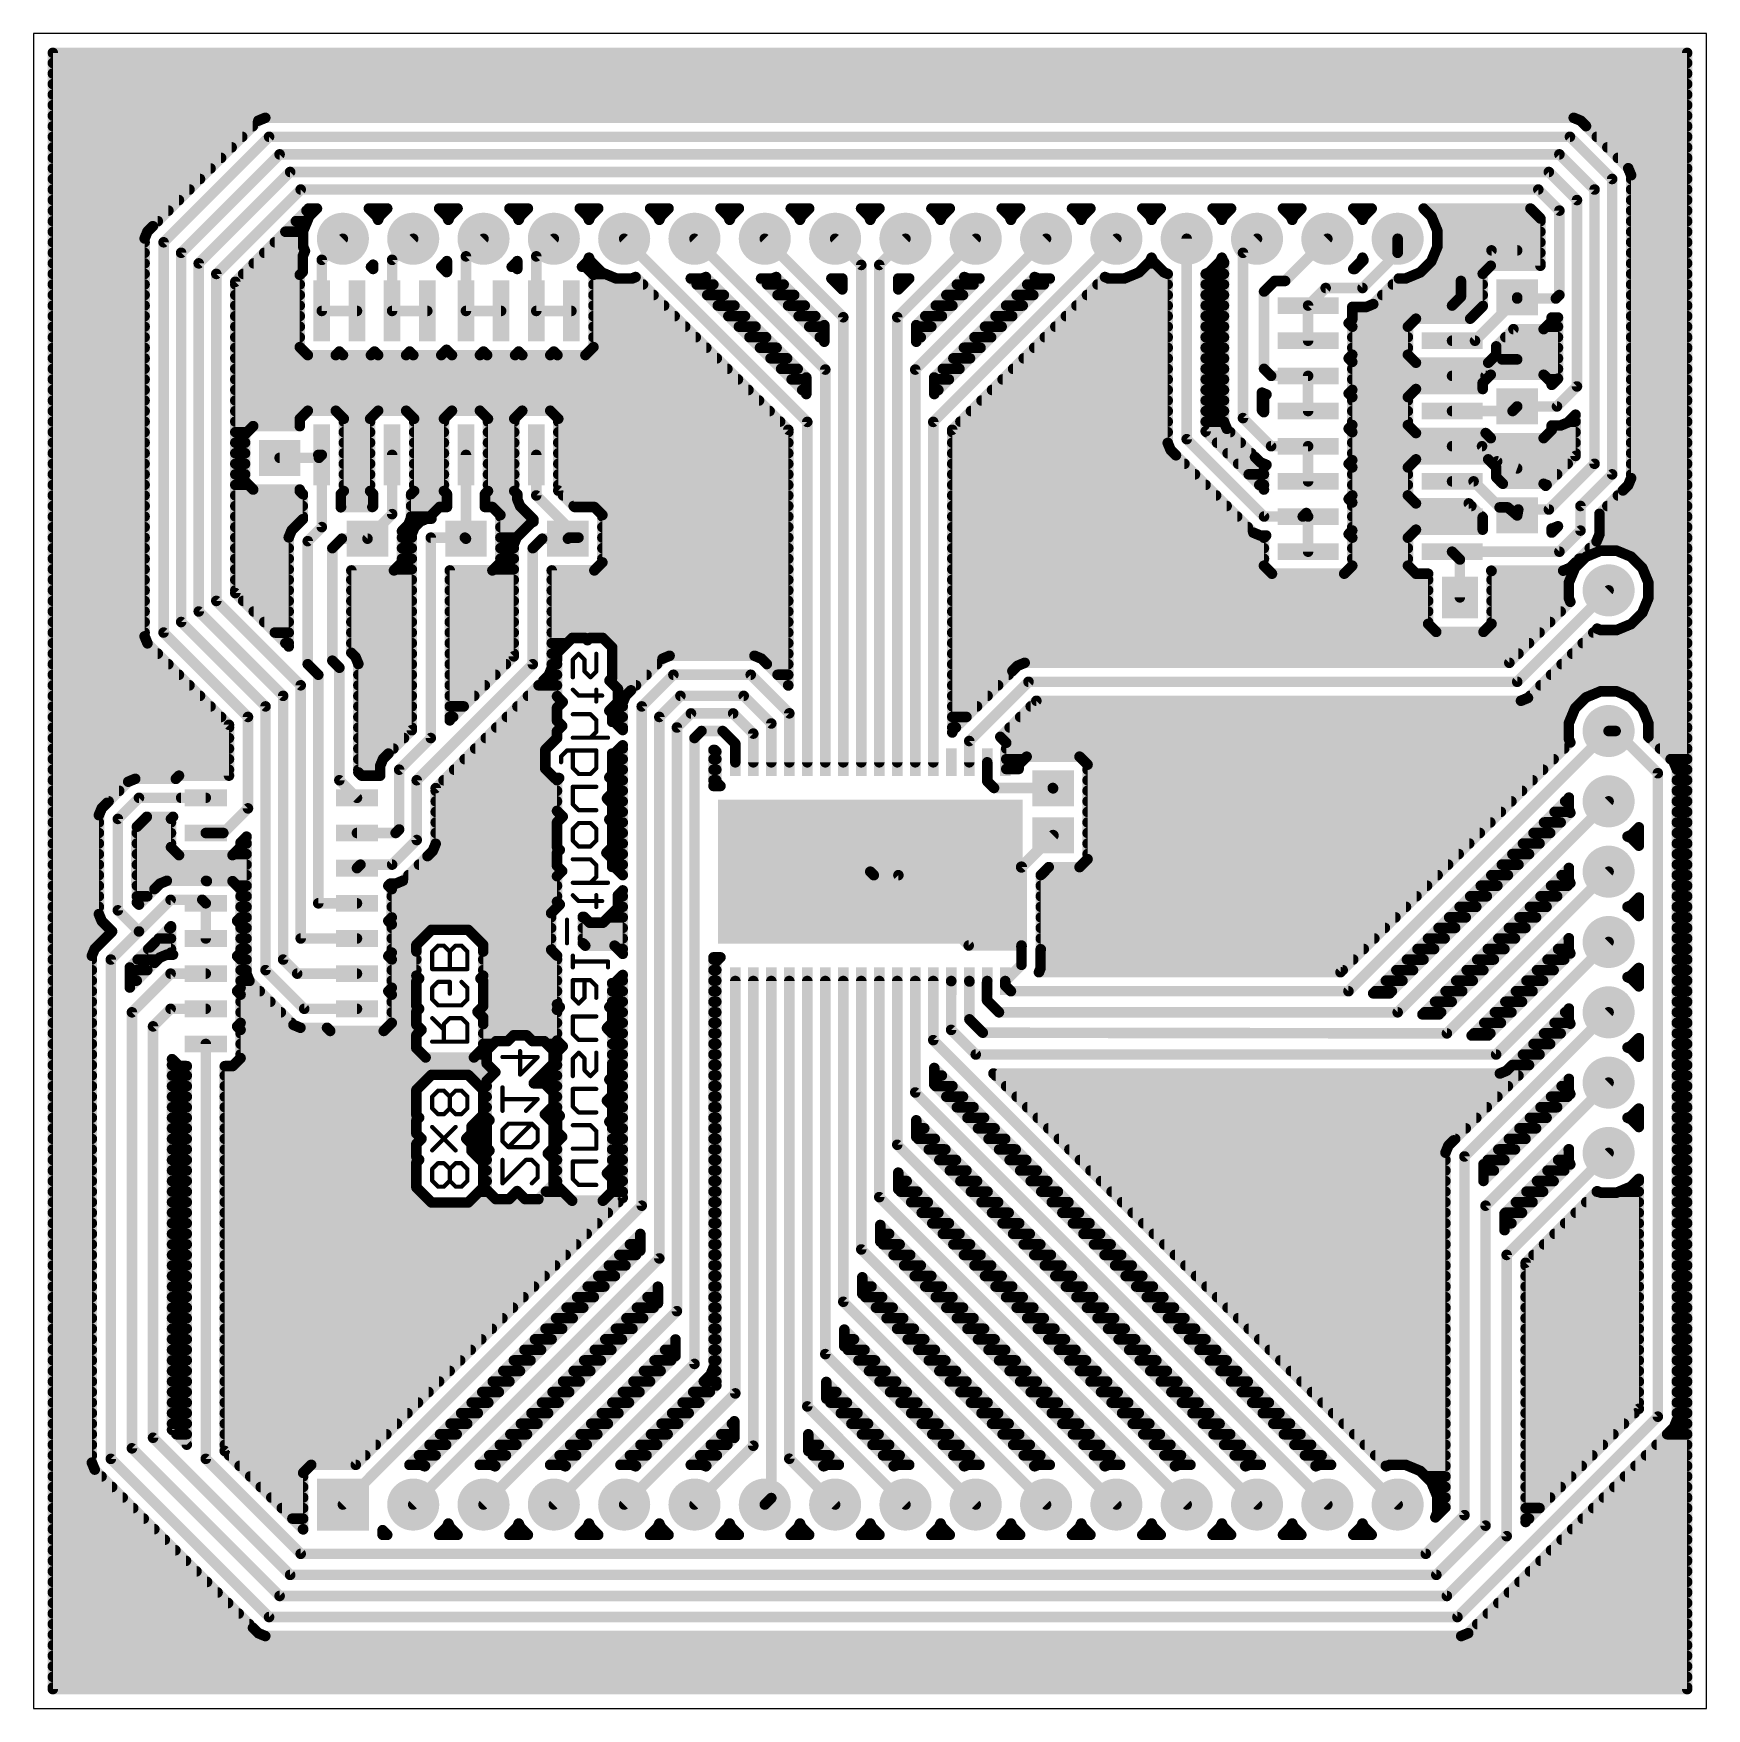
# Model space of a CAD drawing. Extents: x 0 to 60.4, y 0 to 60.5.
import ezdxf

# ---------------------------------------------------------------- set-up
doc = ezdxf.new("R2010")
doc.units = 0
for name, color, linetype in [('16', 175, 'CONTINUOUS'), ('17', 82, 'CONTINUOUS'), ('20', 7, 'CONTINUOUS')]:
    doc.layers.add(name, color=color, linetype=linetype)

# ---------------------------------------------------------------- blocks, each defined once
blk = doc.blocks.new('ROUNDP')
at = {"const_width": 0.5}
blk.add_lwpolyline([(0, -0.25, 1), (0, 0.25, 1), (0, -0.25)], format="xyb", dxfattribs=at)
blk = doc.blocks.new('RECT')
blk.add_solid([(-0.5, -0.5), (0.5, -0.5), (-0.5, 0.5), (0.5, 0.5)])
blk = doc.blocks.new('SQUAREP')
blk.add_solid([(-0.5, -0.5), (0.5, -0.5), (-0.5, 0.5), (0.5, 0.5)])

msp = doc.modelspace()

# ---------------------------------------------------------------- linework, layer by layer
at = {"layer": '16'}
for points, const_width in [([(0.7937, 59.8015, 1), (0.6032, 59.8015)], 0.1905), ([(0.6985, 59.8968, 1), (0.6985, 59.7063)], 0.1905), ([(59.8287, 59.8015, 1), (59.6382, 59.8015)], 0.1905), ([(59.7335, 59.7063, 1), (59.7335, 59.8968)], 0.1905), ([(0.6985, 59.5312, 1), (0.6985, 59.3407)], 0.1905), ([(59.7335, 59.3407, 1), (59.7335, 59.5312)], 0.1905), ([(0.6985, 59.1502, 1), (0.6985, 58.9597)], 0.1905), ([(0.6985, 58.7692, 1), (0.6985, 58.5787)], 0.1905), ([(59.7335, 58.9597, 1), (59.7335, 59.1502)], 0.1905), ([(59.7335, 58.5787, 1), (59.7335, 58.7692)], 0.1905), ([(0.6985, 58.3882, 1), (0.6985, 58.1977)], 0.1905), ([(0.6985, 58.0073, 1), (0.6985, 57.8168)], 0.1905), ([(59.7335, 58.1977, 1), (59.7335, 58.3882)], 0.1905), ([(59.7335, 57.8168, 1), (59.7335, 58.0073)], 0.1905), ([(0.6985, 57.6263, 1), (0.6985, 57.4358)], 0.1905), ([(8.0841, 57.4384, 1), (8.157, 57.2624)], 0.1905), ([(8.1879, 57.283, 1), (8.0532, 57.4177)], 0.1905), ([(8.3726, 57.55, 1), (8.3726, 57.3595)], 0.1905), ([(8.409, 57.3668, 1), (8.3361, 57.5428)], 0.1905), ([(55.6719, 57.5428, 1), (55.599, 57.3668)], 0.1905), ([(55.6354, 57.3595, 1), (55.6354, 57.55)], 0.1905), ([(55.9548, 57.4177, 1), (55.8201, 57.283)], 0.1905), ([(55.851, 57.2624, 1), (55.9239, 57.4384)], 0.1905), ([(59.7335, 57.4358, 1), (59.7335, 57.6263)], 0.1905), ([(0.6985, 57.2453, 1), (0.6985, 57.0548)], 0.1905), ([(0.6985, 56.8643, 1), (0.6985, 56.6738)], 0.1905), ([(7.5391, 56.6738, 1), (7.5391, 56.8643)], 0.1905), ([(7.9201, 57.0548, 1), (7.9201, 57.2453)], 0.1905), ([(8.509, 56.8643, 1), (8.509, 56.6738)], 0.1905), ([(8.5764, 56.7016, 1), (8.4416, 56.8364)], 0.1905), ([(55.5664, 56.8364, 1), (55.4316, 56.7016)], 0.1905), ([(55.499, 56.6738, 1), (55.499, 56.8643)], 0.1905), ([(56.1477, 57.2248, 1), (56.013, 57.0901)], 0.1905), ([(56.0879, 57.2453, 1), (56.0879, 57.0548)], 0.1905), ([(56.013, 57.0901, 1), (56.1477, 57.2248)], 0.1905), ([(56.4689, 56.8643, 1), (56.4689, 56.6738)], 0.1905), ([(59.7335, 57.0548, 1), (59.7335, 57.2453)], 0.1905), ([(59.7335, 56.6738, 1), (59.7335, 56.8643)], 0.1905), ([(0.6985, 56.4833, 1), (0.6985, 56.2928)], 0.1905), ([(7.1581, 56.2928, 1), (7.1581, 56.4833)], 0.1905), ([(8.89, 56.2293, 1), (8.89, 56.0388)], 0.1905), ([(8.9574, 56.0666, 1), (8.8226, 56.2014)], 0.1905), ([(55.1854, 56.2014, 1), (55.0506, 56.0666)], 0.1905), ([(55.118, 56.0388, 1), (55.118, 56.2293)], 0.1905), ([(56.8499, 56.4833, 1), (56.8499, 56.2928)], 0.1905), ([(59.7335, 56.2928, 1), (59.7335, 56.4833)], 0.1905), ([(0.6985, 56.1023, 1), (0.6985, 55.9118)], 0.1905), ([(0.6985, 55.7213, 1), (0.6985, 55.5308)], 0.1905), ([(6.3961, 55.5308, 1), (6.3961, 55.7213)], 0.1905), ([(6.7771, 55.9118, 1), (6.7771, 56.1023)], 0.1905), ([(9.271, 55.5943, 1), (9.271, 55.4038)], 0.1905), ([(9.3384, 55.4316, 1), (9.2036, 55.5664)], 0.1905), ([(54.8044, 55.5664, 1), (54.6696, 55.4316)], 0.1905), ([(54.737, 55.4038, 1), (54.737, 55.5943)], 0.1905), ([(57.2309, 56.1023, 1), (57.2309, 55.9118)], 0.1905), ([(57.6924, 55.6699, 1), (57.5164, 55.597)], 0.1905), ([(57.6075, 55.7213, 1), (57.6075, 55.5308)], 0.1905), ([(57.537, 55.5661, 1), (57.6717, 55.7008)], 0.1905), ([(59.7335, 55.9118, 1), (59.7335, 56.1023)], 0.1905), ([(59.7335, 55.5308, 1), (59.7335, 55.7213)], 0.1905), ([(0.6985, 55.3403, 1), (0.6985, 55.1498)], 0.1905), ([(6.0151, 55.1498, 1), (6.0151, 55.3403)], 0.1905), ([(57.1183, 55.245, 1), (56.9278, 55.245)], 0.1905), ([(56.9556, 55.1776, 1), (57.0904, 55.3124)], 0.1905), ([(57.804, 55.3814, 1), (57.6135, 55.3814)], 0.1905), ([(57.7088, 55.3403, 1), (57.7088, 55.1498)], 0.1905), ([(57.6208, 55.345, 1), (57.7968, 55.4179)], 0.1905), ([(59.7335, 55.1498, 1), (59.7335, 55.3403)], 0.1905), ([(0.6985, 54.9593, 1), (0.6985, 54.7688)], 0.1905), ([(0.6985, 54.5783, 1), (0.6985, 54.3878)], 0.1905), ([(5.2531, 54.3878, 1), (5.2531, 54.5783)], 0.1905), ([(5.6341, 54.7688, 1), (5.6341, 54.9593)], 0.1905), ([(9.652, 54.9593, 1), (9.652, 54.7688)], 0.1905), ([(9.7194, 54.7966, 1), (9.5846, 54.9314)], 0.1905), ([(54.4234, 54.9314, 1), (54.2886, 54.7966)], 0.1905), ([(54.356, 54.7688, 1), (54.356, 54.9593)], 0.1905), ([(55.8483, 54.483, 1), (55.6578, 54.483)], 0.1905), ([(55.6856, 54.4156, 1), (55.8204, 54.5504)], 0.1905), ([(56.4833, 54.864, 1), (56.2928, 54.864)], 0.1905), ([(56.3206, 54.7966, 1), (56.4554, 54.9314)], 0.1905), ([(57.7088, 54.9593, 1), (57.7088, 54.7688)], 0.1905), ([(57.7088, 54.5783, 1), (57.7088, 54.3878)], 0.1905), ([(59.7335, 54.7688, 1), (59.7335, 54.9593)], 0.1905), ([(59.7335, 54.3878, 1), (59.7335, 54.5783)], 0.1905), ([(0.6985, 54.1973, 1), (0.6985, 54.0068)], 0.1905), ([(0.6985, 53.8163, 1), (0.6985, 53.6258)], 0.1905), ([(4.4911, 53.6258, 1), (4.4911, 53.8163)], 0.1905), ([(4.8721, 54.0068, 1), (4.8721, 54.1973)], 0.1905), ([(9.4789, 53.8163, 1), (9.4789, 53.6258)], 0.1905), ([(9.8599, 54.1973, 1), (9.8599, 54.0068)], 0.1905), ([(9.9361, 54.2735, 1), (9.9361, 54.083)], 0.1905), ([(9.892, 53.9663, 1), (10.0267, 53.8316)], 0.1905), ([(10.0034, 54.1108, 1), (9.8687, 54.2456)], 0.1905), ([(10.0474, 53.8625, 1), (9.8714, 53.9354)], 0.1905), ([(9.8857, 53.6258, 1), (9.8857, 53.8163)], 0.1905), ([(10.1625, 54.0068, 1), (10.1625, 54.1973)], 0.1905), ([(10.306, 54.1108, 1), (10.1713, 54.2456)], 0.1905), ([(10.2387, 54.083, 1), (10.2387, 54.2735)], 0.1905), ([(12.1807, 54.2456, 1), (12.046, 54.1108)], 0.1905), ([(12.1133, 54.2735, 1), (12.1133, 54.083)], 0.1905), ([(12.1895, 54.1973, 1), (12.1895, 54.0068)], 0.1905), ([(12.4806, 53.9354, 1), (12.3046, 53.8625)], 0.1905), ([(12.3253, 53.8316, 1), (12.46, 53.9663)], 0.1905), ([(12.358, 53.8065, 1), (12.534, 53.7336)], 0.1905), ([(12.358, 53.7336, 1), (12.534, 53.8065)], 0.1905), ([(12.432, 53.9663, 1), (12.5667, 53.8316)], 0.1905), ([(12.5874, 53.8625, 1), (12.4114, 53.9354)], 0.1905), ([(12.7025, 54.0068, 1), (12.7025, 54.1973)], 0.1905), ([(12.846, 54.1108, 1), (12.7113, 54.2456)], 0.1905), ([(12.7787, 54.083, 1), (12.7787, 54.2735)], 0.1905), ([(14.7207, 54.2456, 1), (14.586, 54.1108)], 0.1905), ([(14.6533, 54.2735, 1), (14.6533, 54.083)], 0.1905), ([(14.7295, 54.1973, 1), (14.7295, 54.0068)], 0.1905), ([(15.0206, 53.9354, 1), (14.8446, 53.8625)], 0.1905), ([(14.8653, 53.8316, 1), (15, 53.9663)], 0.1905), ([(14.898, 53.8065, 1), (15.074, 53.7336)], 0.1905), ([(14.898, 53.7336, 1), (15.074, 53.8065)], 0.1905), ([(14.972, 53.9663, 1), (15.1067, 53.8316)], 0.1905), ([(15.1274, 53.8625, 1), (14.9514, 53.9354)], 0.1905), ([(15.2425, 54.0068, 1), (15.2425, 54.1973)], 0.1905), ([(15.386, 54.1108, 1), (15.2513, 54.2456)], 0.1905), ([(15.3187, 54.083, 1), (15.3187, 54.2735)], 0.1905), ([(17.2607, 54.2456, 1), (17.126, 54.1108)], 0.1905), ([(17.1933, 54.2735, 1), (17.1933, 54.083)], 0.1905), ([(17.2695, 54.1973, 1), (17.2695, 54.0068)], 0.1905), ([(17.5606, 53.9354, 1), (17.3846, 53.8625)], 0.1905), ([(17.4053, 53.8316, 1), (17.54, 53.9663)], 0.1905), ([(17.438, 53.8065, 1), (17.614, 53.7336)], 0.1905), ([(17.438, 53.7336, 1), (17.614, 53.8065)], 0.1905), ([(17.512, 53.9663, 1), (17.6467, 53.8316)], 0.1905), ([(17.6674, 53.8625, 1), (17.4914, 53.9354)], 0.1905), ([(17.7825, 54.0068, 1), (17.7825, 54.1973)], 0.1905), ([(17.926, 54.1108, 1), (17.7913, 54.2456)], 0.1905), ([(17.8587, 54.083, 1), (17.8587, 54.2735)], 0.1905), ([(19.8007, 54.2456, 1), (19.666, 54.1108)], 0.1905), ([(19.7333, 54.2735, 1), (19.7333, 54.083)], 0.1905), ([(19.8095, 54.1973, 1), (19.8095, 54.0068)], 0.1905), ([(20.1006, 53.9354, 1), (19.9246, 53.8625)], 0.1905), ([(19.9453, 53.8316, 1), (20.08, 53.9663)], 0.1905), ([(19.978, 53.8065, 1), (20.154, 53.7336)], 0.1905), ([(19.978, 53.7336, 1), (20.154, 53.8065)], 0.1905), ([(20.052, 53.9663, 1), (20.1867, 53.8316)], 0.1905), ([(20.2074, 53.8625, 1), (20.0314, 53.9354)], 0.1905), ([(20.3225, 54.0068, 1), (20.3225, 54.1973)], 0.1905), ([(20.466, 54.1108, 1), (20.3313, 54.2456)], 0.1905), ([(20.3987, 54.083, 1), (20.3987, 54.2735)], 0.1905), ([(22.3407, 54.2456, 1), (22.206, 54.1108)], 0.1905), ([(22.2733, 54.2735, 1), (22.2733, 54.083)], 0.1905), ([(22.3495, 54.1973, 1), (22.3495, 54.0068)], 0.1905), ([(22.6406, 53.9354, 1), (22.4646, 53.8625)], 0.1905), ([(22.4853, 53.8316, 1), (22.62, 53.9663)], 0.1905), ([(22.518, 53.8065, 1), (22.694, 53.7336)], 0.1905), ([(22.518, 53.7336, 1), (22.694, 53.8065)], 0.1905), ([(22.592, 53.9663, 1), (22.7267, 53.8316)], 0.1905), ([(22.7474, 53.8625, 1), (22.5714, 53.9354)], 0.1905), ([(22.8625, 54.0068, 1), (22.8625, 54.1973)], 0.1905), ([(23.006, 54.1108, 1), (22.8713, 54.2456)], 0.1905), ([(22.9387, 54.083, 1), (22.9387, 54.2735)], 0.1905), ([(24.8807, 54.2456, 1), (24.746, 54.1108)], 0.1905), ([(24.8133, 54.2735, 1), (24.8133, 54.083)], 0.1905), ([(24.8895, 54.1973, 1), (24.8895, 54.0068)], 0.1905), ([(25.1806, 53.9354, 1), (25.0046, 53.8625)], 0.1905), ([(25.0253, 53.8316, 1), (25.16, 53.9663)], 0.1905), ([(25.058, 53.8065, 1), (25.234, 53.7336)], 0.1905), ([(25.058, 53.7336, 1), (25.234, 53.8065)], 0.1905), ([(25.132, 53.9663, 1), (25.2667, 53.8316)], 0.1905), ([(25.2874, 53.8625, 1), (25.1114, 53.9354)], 0.1905), ([(25.4025, 54.0068, 1), (25.4025, 54.1973)], 0.1905), ([(25.546, 54.1108, 1), (25.4113, 54.2456)], 0.1905), ([(25.4787, 54.083, 1), (25.4787, 54.2735)], 0.1905), ([(27.4207, 54.2456, 1), (27.286, 54.1108)], 0.1905), ([(27.3533, 54.2735, 1), (27.3533, 54.083)], 0.1905), ([(27.4295, 54.1973, 1), (27.4295, 54.0068)], 0.1905), ([(27.7206, 53.9354, 1), (27.5446, 53.8625)], 0.1905), ([(27.5653, 53.8316, 1), (27.7, 53.9663)], 0.1905), ([(27.598, 53.8065, 1), (27.774, 53.7336)], 0.1905), ([(27.598, 53.7336, 1), (27.774, 53.8065)], 0.1905), ([(27.672, 53.9663, 1), (27.8067, 53.8316)], 0.1905), ([(27.8274, 53.8625, 1), (27.6514, 53.9354)], 0.1905), ([(27.9425, 54.0068, 1), (27.9425, 54.1973)], 0.1905), ([(28.086, 54.1108, 1), (27.9513, 54.2456)], 0.1905), ([(28.0187, 54.083, 1), (28.0187, 54.2735)], 0.1905), ([(29.9607, 54.2456, 1), (29.826, 54.1108)], 0.1905), ([(29.8933, 54.2735, 1), (29.8933, 54.083)], 0.1905), ([(29.9695, 54.1973, 1), (29.9695, 54.0068)], 0.1905), ([(30.2606, 53.9354, 1), (30.0846, 53.8625)], 0.1905), ([(30.1053, 53.8316, 1), (30.24, 53.9663)], 0.1905), ([(30.138, 53.8065, 1), (30.314, 53.7336)], 0.1905), ([(30.138, 53.7336, 1), (30.314, 53.8065)], 0.1905), ([(30.212, 53.9663, 1), (30.3467, 53.8316)], 0.1905), ([(30.3674, 53.8625, 1), (30.1914, 53.9354)], 0.1905), ([(30.4825, 54.0068, 1), (30.4825, 54.1973)], 0.1905), ([(30.626, 54.1108, 1), (30.4913, 54.2456)], 0.1905), ([(30.5587, 54.083, 1), (30.5587, 54.2735)], 0.1905), ([(32.5007, 54.2456, 1), (32.366, 54.1108)], 0.1905), ([(32.4333, 54.2735, 1), (32.4333, 54.083)], 0.1905), ([(32.5095, 54.1973, 1), (32.5095, 54.0068)], 0.1905), ([(32.8006, 53.9354, 1), (32.6246, 53.8625)], 0.1905), ([(32.6453, 53.8316, 1), (32.78, 53.9663)], 0.1905), ([(32.678, 53.8065, 1), (32.854, 53.7336)], 0.1905), ([(32.678, 53.7336, 1), (32.854, 53.8065)], 0.1905), ([(32.752, 53.9663, 1), (32.8867, 53.8316)], 0.1905), ([(32.9074, 53.8625, 1), (32.7314, 53.9354)], 0.1905), ([(33.0225, 54.0068, 1), (33.0225, 54.1973)], 0.1905), ([(33.166, 54.1108, 1), (33.0313, 54.2456)], 0.1905), ([(33.0987, 54.083, 1), (33.0987, 54.2735)], 0.1905), ([(35.0407, 54.2456, 1), (34.906, 54.1108)], 0.1905), ([(34.9733, 54.2735, 1), (34.9733, 54.083)], 0.1905), ([(35.0495, 54.1973, 1), (35.0495, 54.0068)], 0.1905), ([(35.3406, 53.9354, 1), (35.1646, 53.8625)], 0.1905), ([(35.1853, 53.8316, 1), (35.32, 53.9663)], 0.1905), ([(35.218, 53.8065, 1), (35.394, 53.7336)], 0.1905), ([(35.218, 53.7336, 1), (35.394, 53.8065)], 0.1905), ([(35.292, 53.9663, 1), (35.4267, 53.8316)], 0.1905), ([(35.4474, 53.8625, 1), (35.2714, 53.9354)], 0.1905), ([(35.5625, 54.0068, 1), (35.5625, 54.1973)], 0.1905), ([(35.706, 54.1108, 1), (35.5713, 54.2456)], 0.1905), ([(35.6387, 54.083, 1), (35.6387, 54.2735)], 0.1905), ([(37.5807, 54.2456, 1), (37.446, 54.1108)], 0.1905), ([(37.5133, 54.2735, 1), (37.5133, 54.083)], 0.1905), ([(37.5895, 54.1973, 1), (37.5895, 54.0068)], 0.1905), ([(37.8806, 53.9354, 1), (37.7046, 53.8625)], 0.1905), ([(37.7253, 53.8316, 1), (37.86, 53.9663)], 0.1905), ([(37.758, 53.8065, 1), (37.934, 53.7336)], 0.1905), ([(37.758, 53.7336, 1), (37.934, 53.8065)], 0.1905), ([(37.832, 53.9663, 1), (37.9667, 53.8316)], 0.1905), ([(37.9874, 53.8625, 1), (37.8114, 53.9354)], 0.1905), ([(38.1025, 54.0068, 1), (38.1025, 54.1973)], 0.1905), ([(38.246, 54.1108, 1), (38.1113, 54.2456)], 0.1905), ([(38.1787, 54.083, 1), (38.1787, 54.2735)], 0.1905), ([(40.1207, 54.2456, 1), (39.986, 54.1108)], 0.1905), ([(40.0533, 54.2735, 1), (40.0533, 54.083)], 0.1905), ([(40.1295, 54.1973, 1), (40.1295, 54.0068)], 0.1905), ([(40.4206, 53.9354, 1), (40.2446, 53.8625)], 0.1905), ([(40.2653, 53.8316, 1), (40.4, 53.9663)], 0.1905), ([(40.298, 53.8065, 1), (40.474, 53.7336)], 0.1905), ([(40.298, 53.7336, 1), (40.474, 53.8065)], 0.1905), ([(40.372, 53.9663, 1), (40.5067, 53.8316)], 0.1905), ([(40.5274, 53.8625, 1), (40.3514, 53.9354)], 0.1905), ([(40.6425, 54.0068, 1), (40.6425, 54.1973)], 0.1905), ([(40.786, 54.1108, 1), (40.6513, 54.2456)], 0.1905), ([(40.7187, 54.083, 1), (40.7187, 54.2735)], 0.1905), ([(42.6607, 54.2456, 1), (42.526, 54.1108)], 0.1905), ([(42.5933, 54.2735, 1), (42.5933, 54.083)], 0.1905), ([(42.6695, 54.1973, 1), (42.6695, 54.0068)], 0.1905), ([(42.9606, 53.9354, 1), (42.7846, 53.8625)], 0.1905), ([(42.8053, 53.8316, 1), (42.94, 53.9663)], 0.1905), ([(42.838, 53.8065, 1), (43.014, 53.7336)], 0.1905), ([(42.838, 53.7336, 1), (43.014, 53.8065)], 0.1905), ([(42.912, 53.9663, 1), (43.0467, 53.8316)], 0.1905), ([(43.0674, 53.8625, 1), (42.8914, 53.9354)], 0.1905), ([(43.1825, 54.0068, 1), (43.1825, 54.1973)], 0.1905), ([(43.326, 54.1108, 1), (43.1913, 54.2456)], 0.1905), ([(43.2587, 54.083, 1), (43.2587, 54.2735)], 0.1905), ([(45.2007, 54.2456, 1), (45.066, 54.1108)], 0.1905), ([(45.1333, 54.2735, 1), (45.1333, 54.083)], 0.1905), ([(45.2095, 54.1973, 1), (45.2095, 54.0068)], 0.1905), ([(45.5006, 53.9354, 1), (45.3246, 53.8625)], 0.1905), ([(45.3453, 53.8316, 1), (45.48, 53.9663)], 0.1905), ([(45.378, 53.8065, 1), (45.554, 53.7336)], 0.1905), ([(45.378, 53.7336, 1), (45.554, 53.8065)], 0.1905), ([(45.452, 53.9663, 1), (45.5867, 53.8316)], 0.1905), ([(45.6074, 53.8625, 1), (45.4314, 53.9354)], 0.1905), ([(45.7225, 54.0068, 1), (45.7225, 54.1973)], 0.1905), ([(45.866, 54.1108, 1), (45.7313, 54.2456)], 0.1905), ([(45.7987, 54.083, 1), (45.7987, 54.2735)], 0.1905), ([(47.7407, 54.2456, 1), (47.606, 54.1108)], 0.1905), ([(47.6733, 54.2735, 1), (47.6733, 54.083)], 0.1905), ([(47.7495, 54.1973, 1), (47.7495, 54.0068)], 0.1905), ([(48.0406, 53.9354, 1), (47.8646, 53.8625)], 0.1905), ([(47.8853, 53.8316, 1), (48.02, 53.9663)], 0.1905), ([(47.918, 53.8065, 1), (48.094, 53.7336)], 0.1905), ([(47.918, 53.7336, 1), (48.094, 53.8065)], 0.1905), ([(47.992, 53.9663, 1), (48.1267, 53.8316)], 0.1905), ([(48.1474, 53.8625, 1), (47.9714, 53.9354)], 0.1905), ([(48.2625, 54.0068, 1), (48.2625, 54.1973)], 0.1905), ([(48.406, 54.1108, 1), (48.2713, 54.2456)], 0.1905), ([(48.3387, 54.083, 1), (48.3387, 54.2735)], 0.1905), ([(50.2807, 54.2456, 1), (50.146, 54.1108)], 0.1905), ([(50.2133, 54.2735, 1), (50.2133, 54.083)], 0.1905), ([(50.2895, 54.1973, 1), (50.2895, 54.0068)], 0.1905), ([(50.5806, 53.9354, 1), (50.4046, 53.8625)], 0.1905), ([(50.4253, 53.8316, 1), (50.56, 53.9663)], 0.1905), ([(50.5663, 53.8163, 1), (50.5663, 53.6258)], 0.1905), ([(54.1393, 54.2456, 1), (54.0046, 54.1108)], 0.1905), ([(54.0719, 54.083, 1), (54.0719, 54.2735)], 0.1905), ([(54.1481, 54.0068, 1), (54.1481, 54.1973)], 0.1905), ([(54.5275, 53.8179, 1), (54.337, 53.8179)], 0.1905), ([(54.3648, 53.7506, 1), (54.4996, 53.8853)], 0.1905), ([(54.4322, 53.6258, 1), (54.4322, 53.8163)], 0.1905), ([(55.2133, 54.102, 1), (55.0228, 54.102)], 0.1905), ([(55.0506, 54.0346, 1), (55.1854, 54.1694)], 0.1905), ([(57.7088, 54.1973, 1), (57.7088, 54.0068)], 0.1905), ([(57.7088, 53.8163, 1), (57.7088, 53.6258)], 0.1905), ([(59.7335, 54.0068, 1), (59.7335, 54.1973)], 0.1905), ([(59.7335, 53.6258, 1), (59.7335, 53.8163)], 0.1905), ([(0.6985, 53.4353, 1), (0.6985, 53.2448)], 0.1905), ([(4.1085, 53.0954, 1), (3.918, 53.0954)], 0.1905), ([(4.0503, 53.4148, 1), (4.185, 53.2801)], 0.1905), ([(4.2056, 53.311, 1), (4.0296, 53.3839)], 0.1905), ([(4.1145, 53.2448, 1), (4.1145, 53.4353)], 0.1905), ([(4.2432, 53.6077, 1), (4.3779, 53.473)], 0.1905), ([(4.3779, 53.473, 1), (4.2432, 53.6077)], 0.1905), ([(9.0979, 53.4353, 1), (9.0979, 53.2448)], 0.1905), ([(9.8361, 53.3715, 1), (9.6456, 53.3715)], 0.1905), ([(9.6529, 53.4079, 1), (9.8289, 53.335)], 0.1905), ([(9.7409, 53.2448, 1), (9.7409, 53.4353)], 0.1905), ([(11.2434, 53.0186, 1), (11.1086, 53.1534)], 0.1905), ([(13.7834, 53.0186, 1), (13.6486, 53.1534)], 0.1905), ([(16.3234, 53.0186, 1), (16.1886, 53.1534)], 0.1905), ([(18.8634, 53.0186, 1), (18.7286, 53.1534)], 0.1905), ([(21.4034, 53.1534, 1), (21.2686, 53.0186)], 0.1905), ([(23.9434, 53.1534, 1), (23.8086, 53.0186)], 0.1905), ([(26.4834, 53.1534, 1), (26.3486, 53.0186)], 0.1905), ([(29.0234, 53.1534, 1), (28.8886, 53.0186)], 0.1905), ([(31.5634, 53.0186, 1), (31.4286, 53.1534)], 0.1905), ([(34.1034, 53.0186, 1), (33.9686, 53.1534)], 0.1905), ([(36.6434, 53.0186, 1), (36.5086, 53.1534)], 0.1905), ([(39.1834, 53.0186, 1), (39.0486, 53.1534)], 0.1905), ([(41.7512, 53.086, 1), (41.5607, 53.086)], 0.1905), ([(44.2634, 53.0186, 1), (44.1286, 53.1534)], 0.1905), ([(46.8034, 53.0186, 1), (46.6686, 53.1534)], 0.1905), ([(49.3713, 53.086, 1), (49.1808, 53.086)], 0.1905), ([(50.8063, 53.3715, 1), (50.6158, 53.3715)], 0.1905), ([(50.7111, 53.4353, 1), (50.7111, 53.2448)], 0.1905), ([(50.6231, 53.335, 1), (50.7991, 53.4079)], 0.1905), ([(54.4322, 53.2448, 1), (54.4322, 53.4353)], 0.1905), ([(57.7088, 53.4353, 1), (57.7088, 53.2448)], 0.1905), ([(59.7335, 53.2448, 1), (59.7335, 53.4353)], 0.1905), ([(0.6985, 53.0543, 1), (0.6985, 52.8638)], 0.1905), ([(0.6985, 52.6733, 1), (0.6985, 52.4828)], 0.1905), ([(3.9252, 53.1319, 1), (4.1012, 53.059)], 0.1905), ([(4.0132, 52.8638, 1), (4.0132, 53.0543)], 0.1905), ([(4.0132, 52.4828, 1), (4.0132, 52.6733)], 0.1905), ([(4.7942, 52.959, 1), (4.6037, 52.959)], 0.1905), ([(4.6316, 53.0264, 1), (4.7664, 52.8916)], 0.1905), ([(5.2666, 52.6454, 1), (5.4014, 52.5106)], 0.1905), ([(5.4293, 52.578, 1), (5.2388, 52.578)], 0.1905), ([(8.3359, 52.6733, 1), (8.3359, 52.4828)], 0.1905), ([(8.7169, 53.0543, 1), (8.7169, 52.8638)], 0.1905), ([(9.8235, 52.4604, 1), (9.633, 52.4604)], 0.1905), ([(9.6456, 52.8005, 1), (9.8361, 52.8005)], 0.1905), ([(9.8289, 52.837, 1), (9.6529, 52.7641)], 0.1905), ([(9.717, 52.6094, 1), (9.893, 52.6823)], 0.1905), ([(9.893, 52.6094, 1), (9.717, 52.6823)], 0.1905), ([(9.7409, 52.8638, 1), (9.7409, 53.0543)], 0.1905), ([(9.7769, 52.4828, 1), (9.7769, 52.6733)], 0.1905), ([(15.7163, 52.451, 1), (15.5258, 52.451)], 0.1905), ([(18.2563, 52.451, 1), (18.0658, 52.451)], 0.1905), ([(43.6206, 52.6454, 1), (43.7554, 52.5106)], 0.1905), ([(43.7833, 52.578, 1), (43.5928, 52.578)], 0.1905), ([(49.1808, 52.578, 1), (49.3713, 52.578)], 0.1905), ([(49.3434, 52.5106, 1), (49.2086, 52.6454)], 0.1905), ([(50.6189, 52.6733, 1), (50.6189, 52.4828)], 0.1905), ([(50.7111, 53.0543, 1), (50.7111, 52.8638)], 0.1905), ([(50.6158, 52.8005, 1), (50.8063, 52.8005)], 0.1905), ([(50.7991, 52.7641, 1), (50.6231, 52.837)], 0.1905), ([(52.666, 52.7613, 1), (52.666, 52.5708)], 0.1905), ([(52.7334, 52.5986, 1), (52.5986, 52.7334)], 0.1905), ([(53.594, 52.5708, 1), (53.594, 52.7613)], 0.1905), ([(54.4322, 52.8638, 1), (54.4322, 53.0543)], 0.1905), ([(54.4322, 52.4828, 1), (54.4322, 52.6733)], 0.1905), ([(57.7088, 53.0543, 1), (57.7088, 52.8638)], 0.1905), ([(57.7088, 52.6733, 1), (57.7088, 52.4828)], 0.1905), ([(59.7335, 52.8638, 1), (59.7335, 53.0543)], 0.1905), ([(59.7335, 52.4828, 1), (59.7335, 52.6733)], 0.1905), ([(0.6985, 52.2923, 1), (0.6985, 52.1018)], 0.1905), ([(4.0132, 52.1018, 1), (4.0132, 52.2923)], 0.1905), ([(5.9016, 52.2644, 1), (6.0364, 52.1296)], 0.1905), ([(6.0643, 52.197, 1), (5.8738, 52.197)], 0.1905), ([(7.9549, 52.2923, 1), (7.9549, 52.1018)], 0.1905), ([(9.6402, 52.4969, 1), (9.8162, 52.424)], 0.1905), ([(9.7956, 51.8263, 1), (9.6608, 51.961)], 0.1905), ([(9.7282, 52.1018, 1), (9.7282, 52.2923)], 0.1905), ([(10.5092, 52.324, 1), (10.3187, 52.324)], 0.1905), ([(10.3466, 52.3914, 1), (10.4814, 52.2566)], 0.1905), ([(12.2588, 52.1393, 1), (12.1241, 52.0046)], 0.1905), ([(12.1241, 52.1393, 1), (12.2588, 52.0046)], 0.1905), ([(12.3635, 52.1487, 1), (12.173, 52.1487)], 0.1905), ([(12.173, 51.9953, 1), (12.3635, 51.9953)], 0.1905), ([(12.3356, 52.0813, 1), (12.2008, 52.216)], 0.1905), ([(12.2008, 51.9279, 1), (12.3356, 52.0626)], 0.1905), ([(12.8866, 52.3914, 1), (13.0214, 52.2566)], 0.1905), ([(13.0493, 52.324, 1), (12.8588, 52.324)], 0.1905), ([(14.7988, 52.1393, 1), (14.6641, 52.0046)], 0.1905), ([(14.6641, 52.1393, 1), (14.7988, 52.0046)], 0.1905), ([(14.8565, 52.2923, 1), (14.8565, 52.1018)], 0.1905), ([(14.8551, 51.9483, 1), (14.9899, 51.8136)], 0.1905), ([(14.8446, 52.3095, 1), (15.0206, 52.2367)], 0.1905), ([(15.0305, 52.2793, 1), (14.8399, 52.2793)], 0.1905), ([(15.0232, 52.2429, 1), (14.8472, 52.3158)], 0.1905), ([(14.8551, 51.8136, 1), (14.9899, 51.9483)], 0.1905), ([(15, 52.2057, 1), (14.8653, 52.3404)], 0.1905), ([(15.0026, 51.8263, 1), (14.8678, 51.961)], 0.1905), ([(14.9352, 52.1018, 1), (14.9352, 52.2923)], 0.1905), ([(15.5536, 52.5184, 1), (15.6884, 52.3836)], 0.1905), ([(17.2738, 52.1695, 1), (17.2738, 51.979)], 0.1905), ([(17.2065, 52.1416, 1), (17.3412, 52.0069)], 0.1905), ([(17.4635, 52.1416, 1), (17.3288, 52.0069)], 0.1905), ([(17.3965, 52.2923, 1), (17.3965, 52.1018)], 0.1905), ([(17.3846, 52.3095, 1), (17.5606, 52.2367)], 0.1905), ([(17.5705, 52.2793, 1), (17.38, 52.2793)], 0.1905), ([(17.38, 51.9953, 1), (17.5705, 51.9953)], 0.1905), ([(17.5632, 52.2429, 1), (17.3872, 52.3157)], 0.1905), ([(17.3962, 51.979, 1), (17.3962, 52.1695)], 0.1905), ([(17.54, 52.2057, 1), (17.4053, 52.3404)], 0.1905), ([(17.4078, 51.9279, 1), (17.5426, 52.0626)], 0.1905), ([(17.4752, 52.1018, 1), (17.4752, 52.2923)], 0.1905), ([(18.0936, 52.5184, 1), (18.2284, 52.3836)], 0.1905), ([(19.8138, 52.1695, 1), (19.8138, 51.979)], 0.1905), ([(19.7465, 52.1416, 1), (19.8812, 52.0069)], 0.1905), ([(20.0035, 52.1416, 1), (19.8688, 52.0069)], 0.1905), ([(19.9365, 52.2923, 1), (19.9365, 52.1018)], 0.1905), ([(19.9246, 52.3095, 1), (20.1006, 52.2366)], 0.1905), ([(19.9362, 51.979, 1), (19.9362, 52.1695)], 0.1905), ([(20.08, 52.2057, 1), (19.9453, 52.3404)], 0.1905), ([(20.154, 52.4384, 1), (19.978, 52.3655)], 0.1905), ([(20.154, 52.3655, 1), (19.978, 52.4384)], 0.1905), ([(20.1867, 52.3404, 1), (20.052, 52.2057)], 0.1905), ([(20.0314, 52.2366, 1), (20.2074, 52.3095)], 0.1905), ([(20.1955, 52.1018, 1), (20.1955, 52.2923)], 0.1905), ([(20.5595, 51.9574, 1), (20.4866, 51.7814)], 0.1905), ([(20.4557, 51.802, 1), (20.5904, 51.9367)], 0.1905), ([(29.9962, 52.141, 1), (29.8057, 52.141)], 0.1905), ([(29.8336, 52.0736, 1), (29.9684, 52.2084)], 0.1905), ([(30.4836, 52.2084, 1), (30.6184, 52.0736)], 0.1905), ([(30.6463, 52.141, 1), (30.4558, 52.141)], 0.1905), ([(39.8616, 51.9367, 1), (39.9963, 51.802)], 0.1905), ([(39.9654, 51.7814, 1), (39.8925, 51.9574)], 0.1905), ([(40.2565, 52.2923, 1), (40.2565, 52.1018)], 0.1905), ([(40.2446, 52.3095, 1), (40.4206, 52.2366)], 0.1905), ([(40.4, 52.2057, 1), (40.2653, 52.3404)], 0.1905), ([(40.474, 52.4384, 1), (40.298, 52.3655)], 0.1905), ([(40.474, 52.3655, 1), (40.298, 52.4384)], 0.1905), ([(40.5067, 52.3404, 1), (40.372, 52.2057)], 0.1905), ([(40.3514, 52.2366, 1), (40.5274, 52.3095)], 0.1905), ([(40.5155, 52.1018, 1), (40.5155, 52.2923)], 0.1905), ([(40.8795, 51.9574, 1), (40.8066, 51.7814)], 0.1905), ([(40.7757, 51.802, 1), (40.9104, 51.9367)], 0.1905), ([(42.4016, 51.9367, 1), (42.5363, 51.802)], 0.1905), ([(42.5054, 51.7814, 1), (42.4325, 51.9574)], 0.1905), ([(42.7965, 52.2923, 1), (42.7965, 52.1018)], 0.1905), ([(42.7846, 52.3095, 1), (42.9606, 52.2366)], 0.1905), ([(42.94, 52.2057, 1), (42.8053, 52.3404)], 0.1905), ([(43.014, 52.4384, 1), (42.838, 52.3655)], 0.1905), ([(43.014, 52.3655, 1), (42.838, 52.4384)], 0.1905), ([(43.0467, 52.3404, 1), (42.912, 52.2057)], 0.1905), ([(42.8914, 52.2366, 1), (43.0674, 52.3095)], 0.1905), ([(43.0975, 52.2503, 1), (42.907, 52.2503)], 0.1905), ([(42.9348, 52.1829, 1), (43.0696, 52.3176)], 0.1905), ([(43.0022, 52.1018, 1), (43.0022, 52.2923)], 0.1905), ([(47.6733, 52.089, 1), (47.6733, 51.8985)], 0.1905), ([(47.606, 52.0611, 1), (47.7407, 51.9264)], 0.1905), ([(47.6546, 52.0611, 1), (47.7893, 51.9264)], 0.1905), ([(47.7219, 51.8985, 1), (47.7219, 52.089)], 0.1905), ([(47.8765, 52.2923, 1), (47.8765, 52.1018)], 0.1905), ([(47.8646, 52.3095, 1), (48.0406, 52.2366)], 0.1905), ([(48.02, 52.2057, 1), (47.8853, 52.3404)], 0.1905), ([(48.094, 52.4384, 1), (47.918, 52.3655)], 0.1905), ([(48.094, 52.3655, 1), (47.918, 52.4384)], 0.1905), ([(47.9251, 52.1018, 1), (47.9251, 52.2923)], 0.1905), ([(47.9543, 52.2778, 1), (48.1303, 52.3507)], 0.1905), ([(48.1097, 52.2469, 1), (47.975, 52.3816)], 0.1905), ([(50.0216, 51.9367, 1), (50.1563, 51.802)], 0.1905), ([(50.1254, 51.7814, 1), (50.0525, 51.9574)], 0.1905), ([(50.4165, 52.2923, 1), (50.4165, 52.1018)], 0.1905), ([(50.4046, 52.3095, 1), (50.5806, 52.2366)], 0.1905), ([(50.56, 52.2057, 1), (50.4253, 52.3404)], 0.1905), ([(52.6388, 52.2065, 1), (52.6388, 52.016)], 0.1905), ([(52.7062, 52.0439, 1), (52.5715, 52.1786)], 0.1905), ([(54.337, 52.1113, 1), (54.5275, 52.1113)], 0.1905), ([(54.4322, 52.1018, 1), (54.4322, 52.2923)], 0.1905), ([(54.4322, 52.016, 1), (54.4322, 52.2065)], 0.1905), ([(57.7088, 52.2923, 1), (57.7088, 52.1018)], 0.1905), ([(59.7335, 52.1018, 1), (59.7335, 52.2923)], 0.1905), ([(0.6985, 51.9113, 1), (0.6985, 51.7208)], 0.1905), ([(0.6985, 51.5303, 1), (0.6985, 51.3398)], 0.1905), ([(4.0132, 51.7208, 1), (4.0132, 51.9113)], 0.1905), ([(4.0132, 51.3398, 1), (4.0132, 51.5303)], 0.1905), ([(6.5366, 51.8834, 1), (6.6714, 51.7486)], 0.1905), ([(6.6993, 51.816, 1), (6.5088, 51.816)], 0.1905), ([(7.385, 51.5319, 1), (7.1945, 51.5319)], 0.1905), ([(7.2224, 51.5993, 1), (7.3571, 51.4646)], 0.1905), ([(7.2898, 51.5303, 1), (7.2898, 51.3398)], 0.1905), ([(7.5739, 51.9113, 1), (7.5739, 51.7208)], 0.1905), ([(9.5513, 51.8515, 1), (9.6861, 51.7168)], 0.1905), ([(9.714, 51.7842, 1), (9.5235, 51.7842)], 0.1905), ([(9.6187, 51.3398, 1), (9.6187, 51.5303)], 0.1905), ([(9.633, 51.8937, 1), (9.8235, 51.8937)], 0.1905), ([(9.6505, 51.7208, 1), (9.6505, 51.9113)], 0.1905), ([(14.8399, 51.8937, 1), (15.0305, 51.8937)], 0.1905), ([(20.1945, 51.9113, 1), (20.1945, 51.7208)], 0.1905), ([(20.3215, 51.7842, 1), (20.131, 51.7842)], 0.1905), ([(20.2263, 51.5303, 1), (20.2263, 51.3398)], 0.1905), ([(20.1589, 51.7168, 1), (20.2936, 51.8515)], 0.1905), ([(20.652, 51.7208, 1), (20.652, 51.9113)], 0.1905), ([(21.0505, 51.7462, 1), (21.0505, 51.5556)], 0.1905), ([(21.0141, 51.5629, 1), (21.087, 51.7389)], 0.1905), ([(21.585, 51.7389, 1), (21.6579, 51.5629)], 0.1905), ([(21.6215, 51.5556, 1), (21.6215, 51.7462)], 0.1905), ([(21.8159, 51.7709, 1), (21.6812, 51.6362)], 0.1905), ([(21.785, 51.6156, 1), (21.7121, 51.7916)], 0.1905), ([(22.0171, 51.3398, 1), (22.0171, 51.5303)], 0.1905), ([(23.741, 51.7462, 1), (23.741, 51.5556)], 0.1905), ([(23.8083, 51.7183, 1), (23.6736, 51.5835)], 0.1905), ([(23.9569, 51.5303, 1), (23.9569, 51.3398)], 0.1905), ([(24.125, 51.7389, 1), (24.1979, 51.5629)], 0.1905), ([(24.1615, 51.5556, 1), (24.1615, 51.7462)], 0.1905), ([(24.3559, 51.7709, 1), (24.2212, 51.6362)], 0.1905), ([(24.325, 51.6156, 1), (24.2521, 51.7916)], 0.1905), ([(24.5571, 51.3398, 1), (24.5571, 51.5303)], 0.1905), ([(26.281, 51.7462, 1), (26.281, 51.5556)], 0.1905), ([(26.3483, 51.7183, 1), (26.2136, 51.5835)], 0.1905), ([(26.4969, 51.5303, 1), (26.4969, 51.3398)], 0.1905), ([(26.665, 51.7389, 1), (26.7379, 51.5629)], 0.1905), ([(26.7015, 51.5556, 1), (26.7015, 51.7462)], 0.1905), ([(26.8959, 51.7709, 1), (26.7612, 51.6362)], 0.1905), ([(26.865, 51.6156, 1), (26.7921, 51.7916)], 0.1905), ([(27.0971, 51.3398, 1), (27.0971, 51.5303)], 0.1905), ([(28.821, 51.7462, 1), (28.821, 51.5556)], 0.1905), ([(28.8883, 51.7183, 1), (28.7536, 51.5835)], 0.1905), ([(29.0369, 51.5303, 1), (29.0369, 51.3398)], 0.1905), ([(29.3105, 51.6509, 1), (29.12, 51.6509)], 0.1905), ([(29.2152, 51.5556, 1), (29.2152, 51.7462)], 0.1905), ([(29.2152, 51.3398, 1), (29.2152, 51.5303)], 0.1905), ([(31.2368, 51.7462, 1), (31.2368, 51.5556)], 0.1905), ([(31.332, 51.6509, 1), (31.1415, 51.6509)], 0.1905), ([(31.2368, 51.5303, 1), (31.2368, 51.3398)], 0.1905), ([(31.4151, 51.3398, 1), (31.4151, 51.5303)], 0.1905), ([(31.6984, 51.5835, 1), (31.5637, 51.7183)], 0.1905), ([(31.631, 51.5556, 1), (31.631, 51.7462)], 0.1905), ([(33.3549, 51.5303, 1), (33.3549, 51.3398)], 0.1905), ([(33.6599, 51.7916, 1), (33.587, 51.6156)], 0.1905), ([(33.6908, 51.6362, 1), (33.5561, 51.7709)], 0.1905), ([(33.7505, 51.7462, 1), (33.7505, 51.5556)], 0.1905), ([(33.7141, 51.5629, 1), (33.787, 51.7389)], 0.1905), ([(33.9551, 51.3398, 1), (33.9551, 51.5303)], 0.1905), ([(34.2384, 51.5835, 1), (34.1037, 51.7183)], 0.1905), ([(34.171, 51.5556, 1), (34.171, 51.7462)], 0.1905), ([(35.8949, 51.5303, 1), (35.8949, 51.3398)], 0.1905), ([(36.1999, 51.7916, 1), (36.127, 51.6156)], 0.1905), ([(36.2308, 51.6362, 1), (36.0961, 51.7709)], 0.1905), ([(36.2905, 51.7462, 1), (36.2905, 51.5556)], 0.1905), ([(36.2541, 51.5629, 1), (36.327, 51.7389)], 0.1905), ([(36.4951, 51.3398, 1), (36.4951, 51.5303)], 0.1905), ([(36.7784, 51.5835, 1), (36.6437, 51.7183)], 0.1905), ([(36.711, 51.5556, 1), (36.711, 51.7462)], 0.1905), ([(38.4349, 51.5303, 1), (38.4349, 51.3398)], 0.1905), ([(38.7399, 51.7916, 1), (38.667, 51.6156)], 0.1905), ([(38.7708, 51.6362, 1), (38.6361, 51.7709)], 0.1905), ([(38.8305, 51.7462, 1), (38.8305, 51.5556)], 0.1905), ([(38.7941, 51.5629, 1), (38.867, 51.7389)], 0.1905), ([(39.365, 51.7389, 1), (39.4379, 51.5629)], 0.1905), ([(39.4015, 51.5556, 1), (39.4015, 51.7462)], 0.1905), ([(39.8, 51.9113, 1), (39.8, 51.7208)], 0.1905), ([(41.0655, 51.8167, 1), (40.875, 51.8167)], 0.1905), ([(40.9338, 51.7287, 1), (41.0066, 51.9047)], 0.1905), ([(40.9702, 51.7208, 1), (40.9702, 51.9113)], 0.1905), ([(40.9702, 51.3398, 1), (40.9702, 51.5303)], 0.1905), ([(42.437, 51.8167, 1), (42.2465, 51.8167)], 0.1905), ([(42.3053, 51.9047, 1), (42.3782, 51.7287)], 0.1905), ([(42.3418, 51.9113, 1), (42.3418, 51.7208)], 0.1905), ([(42.3418, 51.5303, 1), (42.3418, 51.3398)], 0.1905), ([(43.0022, 51.7208, 1), (43.0022, 51.9113)], 0.1905), ([(43.0022, 51.3398, 1), (43.0022, 51.5303)], 0.1905), ([(44.831, 51.6573, 1), (44.831, 51.4668)], 0.1905), ([(44.8984, 51.4946, 1), (44.7636, 51.6294)], 0.1905), ([(45.1446, 51.6294, 1), (45.2794, 51.4946)], 0.1905), ([(45.212, 51.4668, 1), (45.212, 51.6573)], 0.1905), ([(46.676, 51.4032, 1), (46.676, 51.2127)], 0.1905), ([(46.7434, 51.2406, 1), (46.6086, 51.3754)], 0.1905), ([(47.9386, 51.3754, 1), (48.0734, 51.2406)], 0.1905), ([(48.006, 51.2127, 1), (48.006, 51.4032)], 0.1905), ([(49.1029, 51.5303, 1), (49.1029, 51.3398)], 0.1905), ([(49.3188, 51.7462, 1), (49.3188, 51.5556)], 0.1905), ([(49.3861, 51.5835, 1), (49.2514, 51.7183)], 0.1905), ([(49.525, 51.7389, 1), (49.5979, 51.5629)], 0.1905), ([(49.5615, 51.5556, 1), (49.5615, 51.7462)], 0.1905), ([(49.96, 51.9113, 1), (49.96, 51.7208)], 0.1905), ([(51.4946, 51.6294, 1), (51.6294, 51.4946)], 0.1905), ([(51.6573, 51.562, 1), (51.4668, 51.562)], 0.1905), ([(52.2813, 51.8885, 1), (52.4161, 51.7538)], 0.1905), ([(52.444, 51.8212, 1), (52.2535, 51.8212)], 0.1905), ([(52.3487, 51.7208, 1), (52.3487, 51.9113)], 0.1905), ([(52.3487, 51.3398, 1), (52.3487, 51.5303)], 0.1905), ([(57.7088, 51.9113, 1), (57.7088, 51.7208)], 0.1905), ([(57.7088, 51.5303, 1), (57.7088, 51.3398)], 0.1905), ([(59.7335, 51.7208, 1), (59.7335, 51.9113)], 0.1905), ([(59.7335, 51.3398, 1), (59.7335, 51.5303)], 0.1905), ([(0.6985, 51.1493, 1), (0.6985, 50.9588)], 0.1905), ([(0.6985, 50.7683, 1), (0.6985, 50.5778)], 0.1905), ([(4.0132, 50.9588, 1), (4.0132, 51.1493)], 0.1905), ([(4.0132, 50.5778, 1), (4.0132, 50.7683)], 0.1905), ([(7.2898, 51.1493, 1), (7.2898, 50.9588)], 0.1905), ([(7.2898, 50.7683, 1), (7.2898, 50.5778)], 0.1905), ([(9.6187, 50.9588, 1), (9.6187, 51.1493)], 0.1905), ([(9.6187, 50.5778, 1), (9.6187, 50.7683)], 0.1905), ([(20.2263, 51.1493, 1), (20.2263, 50.9588)], 0.1905), ([(20.2263, 50.7683, 1), (20.2263, 50.5778)], 0.1905), ([(22.3981, 50.9588, 1), (22.3981, 51.1493)], 0.1905), ([(22.7791, 50.5778, 1), (22.7791, 50.7683)], 0.1905), ([(24.3379, 51.1493, 1), (24.3379, 50.9588)], 0.1905), ([(24.7189, 50.7683, 1), (24.7189, 50.5778)], 0.1905), ([(24.9381, 50.9588, 1), (24.9381, 51.1493)], 0.1905), ([(25.3191, 50.5778, 1), (25.3191, 50.7683)], 0.1905), ([(26.8779, 51.1493, 1), (26.8779, 50.9588)], 0.1905), ([(27.2589, 50.7683, 1), (27.2589, 50.5778)], 0.1905), ([(27.4781, 50.9588, 1), (27.4781, 51.1493)], 0.1905), ([(27.8591, 50.5778, 1), (27.8591, 50.7683)], 0.1905), ([(29.12, 51.2567, 1), (29.3105, 51.2567)], 0.1905), ([(29.1478, 51.1893, 1), (29.2826, 51.324)], 0.1905), ([(31.1694, 51.324, 1), (31.3041, 51.1893)], 0.1905), ([(31.1415, 51.2567, 1), (31.332, 51.2567)], 0.1905), ([(32.5929, 50.7683, 1), (32.5929, 50.5778)], 0.1905), ([(32.9739, 51.1493, 1), (32.9739, 50.9588)], 0.1905), ([(33.1931, 50.5778, 1), (33.1931, 50.7683)], 0.1905), ([(33.5741, 50.9588, 1), (33.5741, 51.1493)], 0.1905), ([(35.1329, 50.7683, 1), (35.1329, 50.5778)], 0.1905), ([(35.5139, 51.1493, 1), (35.5139, 50.9588)], 0.1905), ([(35.7331, 50.5778, 1), (35.7331, 50.7683)], 0.1905), ([(36.1141, 50.9588, 1), (36.1141, 51.1493)], 0.1905), ([(37.6729, 50.7683, 1), (37.6729, 50.5778)], 0.1905), ([(38.0539, 51.1493, 1), (38.0539, 50.9588)], 0.1905), ([(40.9702, 50.9588, 1), (40.9702, 51.1493)], 0.1905), ([(40.9702, 50.5778, 1), (40.9702, 50.7683)], 0.1905), ([(42.3418, 51.1493, 1), (42.3418, 50.9588)], 0.1905), ([(42.3418, 50.7683, 1), (42.3418, 50.5778)], 0.1905), ([(43.0022, 50.9588, 1), (43.0022, 51.1493)], 0.1905), ([(43.0022, 50.5778, 1), (43.0022, 50.7683)], 0.1905), ([(44.3826, 51.2484, 1), (44.5174, 51.1136)], 0.1905), ([(44.5453, 51.181, 1), (44.3548, 51.181)], 0.1905), ([(45.9736, 50.7404, 1), (46.1084, 50.6056)], 0.1905), ([(46.1363, 50.673, 1), (45.9458, 50.673)], 0.1905), ([(48.2651, 50.7683, 1), (48.2651, 50.5778)], 0.1905), ([(48.3271, 50.794, 1), (48.4618, 50.6593)], 0.1905), ([(48.4309, 50.6386, 1), (48.358, 50.8146)], 0.1905), ([(48.7219, 51.1493, 1), (48.7219, 50.9588)], 0.1905), ([(51.1736, 50.7404, 1), (51.3084, 50.6056)], 0.1905), ([(51.4668, 50.994, 1), (51.6573, 50.994)], 0.1905), ([(51.6294, 50.9266, 1), (51.4946, 51.0614)], 0.1905), ([(52.4161, 50.5842, 1), (52.2813, 50.7189)], 0.1905), ([(52.3487, 50.9588, 1), (52.3487, 51.1493)], 0.1905), ([(52.3487, 50.5778, 1), (52.3487, 50.7683)], 0.1905), ([(53.594, 51.0222, 1), (53.594, 50.8317)], 0.1905), ([(53.6893, 50.966, 1), (53.4988, 50.966)], 0.1905), ([(53.4988, 50.927, 1), (53.6893, 50.927)], 0.1905), ([(53.6614, 50.8596, 1), (53.5266, 50.9944)], 0.1905), ([(54.9236, 50.9944, 1), (55.0584, 50.8596)], 0.1905), ([(54.991, 50.8317, 1), (54.991, 51.0222)], 0.1905), ([(55.0228, 51.054, 1), (55.2133, 51.054)], 0.1905), ([(55.1854, 50.9866, 1), (55.0506, 51.1214)], 0.1905), ([(57.7088, 51.1493, 1), (57.7088, 50.9588)], 0.1905), ([(57.7088, 50.7683, 1), (57.7088, 50.5778)], 0.1905), ([(59.7335, 50.9588, 1), (59.7335, 51.1493)], 0.1905), ([(59.7335, 50.5778, 1), (59.7335, 50.7683)], 0.1905), ([(0.6985, 50.3873, 1), (0.6985, 50.1968)], 0.1905), ([(4.0132, 50.1968, 1), (4.0132, 50.3873)], 0.1905), ([(7.2898, 50.3873, 1), (7.2898, 50.1968)], 0.1905), ([(9.6187, 50.1968, 1), (9.6187, 50.3873)], 0.1905), ([(10.3187, 50.479, 1), (10.5092, 50.479)], 0.1905), ([(10.414, 50.5742, 1), (10.414, 50.3837)], 0.1905), ([(11.684, 50.3837, 1), (11.684, 50.5742)], 0.1905), ([(12.954, 50.5742, 1), (12.954, 50.3837)], 0.1905), ([(12.8588, 50.479, 1), (13.0493, 50.479)], 0.1905), ([(14.224, 50.3837, 1), (14.224, 50.5742)], 0.1905), ([(15.621, 50.5742, 1), (15.621, 50.3837)], 0.1905), ([(15.5258, 50.479, 1), (15.7163, 50.479)], 0.1905), ([(16.891, 50.3837, 1), (16.891, 50.5742)], 0.1905), ([(18.161, 50.5742, 1), (18.161, 50.3837)], 0.1905), ([(18.0658, 50.479, 1), (18.2563, 50.479)], 0.1905), ([(19.431, 50.3837, 1), (19.431, 50.5742)], 0.1905), ([(20.2263, 50.3873, 1), (20.2263, 50.1968)], 0.1905), ([(23.1601, 50.1968, 1), (23.1601, 50.3873)], 0.1905), ([(25.0999, 50.3873, 1), (25.0999, 50.1968)], 0.1905), ([(25.7001, 50.1968, 1), (25.7001, 50.3873)], 0.1905), ([(27.6399, 50.3873, 1), (27.6399, 50.1968)], 0.1905), ([(28.2401, 50.1968, 1), (28.2401, 50.3873)], 0.1905), ([(29.3463, 50.251, 1), (29.1558, 50.251)], 0.1905), ([(29.1836, 50.1836, 1), (29.3184, 50.3184)], 0.1905), ([(31.1336, 50.3184, 1), (31.2684, 50.1836)], 0.1905), ([(31.2963, 50.251, 1), (31.1058, 50.251)], 0.1905), ([(32.2119, 50.3873, 1), (32.2119, 50.1968)], 0.1905), ([(32.8121, 50.1968, 1), (32.8121, 50.3873)], 0.1905), ([(34.7519, 50.3873, 1), (34.7519, 50.1968)], 0.1905), ([(35.3521, 50.1968, 1), (35.3521, 50.3873)], 0.1905), ([(37.2919, 50.3873, 1), (37.2919, 50.1968)], 0.1905), ([(40.9702, 50.1968, 1), (40.9702, 50.3873)], 0.1905), ([(42.3418, 50.3873, 1), (42.3418, 50.1968)], 0.1905), ([(43.0022, 50.1968, 1), (43.0022, 50.3873)], 0.1905), ([(47.5738, 50.1053, 1), (47.4391, 49.9706)], 0.1905), ([(47.7315, 50.6222, 1), (47.541, 50.6222)], 0.1905), ([(47.541, 50.1678, 1), (47.7315, 50.1678)], 0.1905), ([(47.6363, 50.7174, 1), (47.6363, 50.5269)], 0.1905), ([(47.6363, 50.3873, 1), (47.6363, 50.1968)], 0.1905), ([(47.7036, 50.1005, 1), (47.5689, 50.2352)], 0.1905), ([(48.106, 50.7102, 1), (48.1789, 50.5342)], 0.1905), ([(48.1424, 50.5269, 1), (48.1424, 50.7174)], 0.1905), ([(49.9358, 50.2935, 1), (49.9358, 50.103)], 0.1905), ([(50.0032, 50.1309, 1), (49.8685, 50.2656)], 0.1905), ([(51.8281, 50.2656, 1), (51.9628, 50.1309)], 0.1905), ([(51.8954, 50.103, 1), (51.8954, 50.2935)], 0.1905), ([(51.9891, 50.1968, 1), (51.9891, 50.3873)], 0.1905), ([(52.2535, 50.6516, 1), (52.444, 50.6516)], 0.1905), ([(54.9345, 50.2412, 1), (54.744, 50.2412)], 0.1905), ([(54.8393, 50.3364, 1), (54.8393, 50.1459)], 0.1905), ([(54.9066, 50.0435, 1), (54.7719, 50.1782)], 0.1905), ([(55.1624, 50.2412, 1), (54.9719, 50.2412)], 0.1905), ([(55.0672, 50.1459, 1), (55.0672, 50.3364)], 0.1905), ([(57.7088, 50.3873, 1), (57.7088, 50.1968)], 0.1905), ([(59.7335, 50.1968, 1), (59.7335, 50.3873)], 0.1905), ([(0.6985, 50.0063, 1), (0.6985, 49.8158)], 0.1905), ([(0.6985, 49.6253, 1), (0.6985, 49.4348)], 0.1905), ([(4.0132, 49.8158, 1), (4.0132, 50.0063)], 0.1905), ([(4.0132, 49.4348, 1), (4.0132, 49.6253)], 0.1905), ([(7.2898, 50.0063, 1), (7.2898, 49.8158)], 0.1905), ([(7.2898, 49.6253, 1), (7.2898, 49.4348)], 0.1905), ([(9.6187, 49.8158, 1), (9.6187, 50.0063)], 0.1905), ([(9.6187, 49.4348, 1), (9.6187, 49.6253)], 0.1905), ([(20.2263, 50.0063, 1), (20.2263, 49.8158)], 0.1905), ([(20.2263, 49.6253, 1), (20.2263, 49.4348)], 0.1905), ([(23.5411, 49.8158, 1), (23.5411, 50.0063)], 0.1905), ([(23.9221, 49.4348, 1), (23.9221, 49.6253)], 0.1905), ([(25.4809, 50.0063, 1), (25.4809, 49.8158)], 0.1905), ([(25.8619, 49.6253, 1), (25.8619, 49.4348)], 0.1905), ([(26.0811, 49.8158, 1), (26.0811, 50.0063)], 0.1905), ([(26.4621, 49.4348, 1), (26.4621, 49.6253)], 0.1905), ([(28.0209, 50.0063, 1), (28.0209, 49.8158)], 0.1905), ([(28.4019, 49.6253, 1), (28.4019, 49.4348)], 0.1905), ([(28.6605, 49.9669, 1), (28.47, 49.9669)], 0.1905), ([(28.4978, 49.8996, 1), (28.6326, 50.0343)], 0.1905), ([(28.5652, 49.8158, 1), (28.5652, 50.0063)], 0.1905), ([(28.5652, 49.4348, 1), (28.5652, 49.6253)], 0.1905), ([(31.982, 49.9669, 1), (31.7915, 49.9669)], 0.1905), ([(31.8194, 50.0343, 1), (31.9541, 49.8996)], 0.1905), ([(31.8868, 50.0063, 1), (31.8868, 49.8158)], 0.1905), ([(31.8868, 49.6253, 1), (31.8868, 49.4348)], 0.1905), ([(32.0501, 49.4348, 1), (32.0501, 49.6253)], 0.1905), ([(32.4311, 49.8158, 1), (32.4311, 50.0063)], 0.1905), ([(33.9899, 49.6253, 1), (33.9899, 49.4348)], 0.1905), ([(34.3709, 50.0063, 1), (34.3709, 49.8158)], 0.1905), ([(34.5901, 49.4348, 1), (34.5901, 49.6253)], 0.1905), ([(34.9711, 49.8158, 1), (34.9711, 50.0063)], 0.1905), ([(36.5299, 49.6253, 1), (36.5299, 49.4348)], 0.1905), ([(36.9109, 50.0063, 1), (36.9109, 49.8158)], 0.1905), ([(40.9702, 49.8158, 1), (40.9702, 50.0063)], 0.1905), ([(40.9702, 49.4348, 1), (40.9702, 49.6253)], 0.1905), ([(42.3418, 50.0063, 1), (42.3418, 49.8158)], 0.1905), ([(42.3418, 49.6253, 1), (42.3418, 49.4348)], 0.1905), ([(43.0022, 49.8158, 1), (43.0022, 50.0063)], 0.1905), ([(43.0022, 49.4348, 1), (43.0022, 49.6253)], 0.1905), ([(47.4391, 50.1053, 1), (47.5738, 49.9706)], 0.1905), ([(47.6335, 50.0063, 1), (47.6335, 49.8158)], 0.1905), ([(47.7315, 49.9082, 1), (47.541, 49.9082)], 0.1905), ([(47.6363, 49.6253, 1), (47.6363, 49.4348)], 0.1905), ([(47.5689, 49.8408, 1), (47.7036, 49.9755)], 0.1905), ([(49.741, 49.9082, 1), (49.5505, 49.9082)], 0.1905), ([(49.5783, 49.9755, 1), (49.7131, 49.8408)], 0.1905), ([(49.6457, 49.4348, 1), (49.6457, 49.6253)], 0.1905), ([(49.6485, 49.8158, 1), (49.6485, 50.0063)], 0.1905), ([(53.1669, 49.6253, 1), (53.1669, 49.4348)], 0.1905), ([(53.4576, 49.916, 1), (53.4576, 49.7255)], 0.1905), ([(53.5249, 49.7533, 1), (53.3902, 49.8881)], 0.1905), ([(54.4818, 49.8881, 1), (54.6165, 49.7533)], 0.1905), ([(54.6395, 50.0063, 1), (54.6395, 49.8158)], 0.1905), ([(54.5492, 49.7255, 1), (54.5492, 49.916)], 0.1905), ([(54.744, 50.1108, 1), (54.9345, 50.1108)], 0.1905), ([(55.0672, 49.8158, 1), (55.0672, 50.0063)], 0.1905), ([(55.0672, 49.4348, 1), (55.0672, 49.6253)], 0.1905), ([(57.7088, 50.0063, 1), (57.7088, 49.8158)], 0.1905), ([(57.7088, 49.6253, 1), (57.7088, 49.4348)], 0.1905), ([(59.7335, 49.8158, 1), (59.7335, 50.0063)], 0.1905), ([(59.7335, 49.4348, 1), (59.7335, 49.6253)], 0.1905), ([(0.6985, 49.2443, 1), (0.6985, 49.0538)], 0.1905), ([(4.0132, 49.0538, 1), (4.0132, 49.2443)], 0.1905), ([(7.2898, 49.2443, 1), (7.2898, 49.0538)], 0.1905), ([(9.6861, 49.2412, 1), (9.5513, 49.1065)], 0.1905), ([(9.5235, 49.1738, 1), (9.714, 49.1738)], 0.1905), ([(9.6435, 49.0538, 1), (9.6435, 49.2443)], 0.1905), ([(9.9088, 48.979, 1), (9.9088, 48.7885)], 0.1905), ([(9.8415, 48.8163, 1), (9.9762, 48.9511)], 0.1905), ([(10.8518, 48.9511, 1), (10.9865, 48.8163)], 0.1905), ([(10.9192, 48.7885, 1), (10.9192, 48.979)], 0.1905), ([(11.1164, 49.0809, 1), (10.9816, 48.9462)], 0.1905), ([(11.1164, 48.9462, 1), (10.9816, 49.0809)], 0.1905), ([(11.1788, 48.979, 1), (11.1788, 48.7885)], 0.1905), ([(11.1115, 48.8163, 1), (11.2462, 48.9511)], 0.1905), ([(12.1218, 48.9511, 1), (12.2565, 48.8163)], 0.1905), ([(12.1892, 48.7885, 1), (12.1892, 48.979)], 0.1905), ([(12.3864, 49.0809, 1), (12.2516, 48.9462)], 0.1905), ([(12.3864, 48.9462, 1), (12.2516, 49.0809)], 0.1905), ([(12.4488, 48.979, 1), (12.4488, 48.7885)], 0.1905), ([(12.3815, 48.8163, 1), (12.5162, 48.9511)], 0.1905), ([(13.3918, 48.9511, 1), (13.5265, 48.8163)], 0.1905), ([(13.4592, 48.7885, 1), (13.4592, 48.979)], 0.1905), ([(13.6563, 49.0809, 1), (13.5216, 48.9462)], 0.1905), ([(13.6563, 48.9462, 1), (13.5216, 49.0809)], 0.1905), ([(13.7188, 48.979, 1), (13.7188, 48.7885)], 0.1905), ([(13.6515, 48.8163, 1), (13.7862, 48.9511)], 0.1905), ([(14.6618, 48.9511, 1), (14.7965, 48.8163)], 0.1905), ([(14.7292, 48.7885, 1), (14.7292, 48.979)], 0.1905), ([(14.9899, 49.1444, 1), (14.8551, 49.0097)], 0.1905), ([(14.9899, 49.0097, 1), (14.8551, 49.1444)], 0.1905), ([(15.1158, 48.979, 1), (15.1158, 48.7885)], 0.1905), ([(15.0485, 48.8163, 1), (15.1832, 48.9511)], 0.1905), ([(16.0588, 48.9511, 1), (16.1935, 48.8163)], 0.1905), ([(16.1262, 48.7885, 1), (16.1262, 48.979)], 0.1905), ([(16.3234, 49.0809, 1), (16.1886, 48.9462)], 0.1905), ([(16.3234, 48.9462, 1), (16.1886, 49.0809)], 0.1905), ([(16.3858, 48.979, 1), (16.3858, 48.7885)], 0.1905), ([(16.3185, 48.8163, 1), (16.4532, 48.9511)], 0.1905), ([(17.3288, 48.9511, 1), (17.4635, 48.8163)], 0.1905), ([(17.3962, 48.7885, 1), (17.3962, 48.979)], 0.1905), ([(17.5934, 49.0809, 1), (17.4586, 48.9462)], 0.1905), ([(17.5934, 48.9462, 1), (17.4586, 49.0809)], 0.1905), ([(17.6558, 48.979, 1), (17.6558, 48.7885)], 0.1905), ([(17.5885, 48.8163, 1), (17.7232, 48.9511)], 0.1905), ([(18.5988, 48.9511, 1), (18.7335, 48.8163)], 0.1905), ([(18.6662, 48.7885, 1), (18.6662, 48.979)], 0.1905), ([(18.8633, 49.0809, 1), (18.7286, 48.9462)], 0.1905), ([(18.8633, 48.9462, 1), (18.7286, 49.0809)], 0.1905), ([(18.9258, 48.979, 1), (18.9258, 48.7885)], 0.1905), ([(18.8585, 48.8163, 1), (18.9932, 48.9511)], 0.1905), ([(19.8688, 48.9511, 1), (20.0035, 48.8163)], 0.1905), ([(19.9362, 48.7885, 1), (19.9362, 48.979)], 0.1905), ([(20.2015, 49.2443, 1), (20.2015, 49.0538)], 0.1905), ([(20.131, 49.1738, 1), (20.3215, 49.1738)], 0.1905), ([(20.2936, 49.1065, 1), (20.1589, 49.2412)], 0.1905), ([(24.3031, 49.0538, 1), (24.3031, 49.2443)], 0.1905), ([(26.2429, 49.2443, 1), (26.2429, 49.0538)], 0.1905), ([(26.8431, 49.0538, 1), (26.8431, 49.2443)], 0.1905), ([(28.47, 49.3667, 1), (28.6605, 49.3667)], 0.1905), ([(28.4978, 49.2993, 1), (28.6326, 49.434)], 0.1905), ([(31.7915, 49.3667, 1), (31.982, 49.3667)], 0.1905), ([(31.8194, 49.434, 1), (31.9541, 49.2993)], 0.1905), ([(33.6089, 49.2443, 1), (33.6089, 49.0538)], 0.1905), ([(34.2091, 49.0538, 1), (34.2091, 49.2443)], 0.1905), ([(36.1489, 49.2443, 1), (36.1489, 49.0538)], 0.1905), ([(40.9702, 49.0538, 1), (40.9702, 49.2443)], 0.1905), ([(42.3418, 49.2443, 1), (42.3418, 49.0538)], 0.1905), ([(43.0022, 49.0538, 1), (43.0022, 49.2443)], 0.1905), ([(45.9458, 49.403, 1), (46.1363, 49.403)], 0.1905), ([(47.6363, 49.2443, 1), (47.6363, 49.0538)], 0.1905), ([(47.7036, 48.8305, 1), (47.5689, 48.9652)], 0.1905), ([(49.7131, 48.9652, 1), (49.5783, 48.8305)], 0.1905), ([(49.6457, 49.0538, 1), (49.6457, 49.2443)], 0.1905), ([(51.241, 49.4983, 1), (51.241, 49.3078)], 0.1905), ([(52.0026, 49.4704, 1), (52.1374, 49.3356)], 0.1905), ([(52.07, 49.3078, 1), (52.07, 49.4983)], 0.1905), ([(52.9315, 49.1994, 1), (52.741, 49.1994)], 0.1905), ([(52.7689, 49.2668, 1), (52.9036, 49.1321)], 0.1905), ([(52.8363, 49.2443, 1), (52.8363, 49.0538)], 0.1905), ([(52.9036, 48.8305, 1), (52.7689, 48.9652)], 0.1905), ([(55.0672, 49.0538, 1), (55.0672, 49.2443)], 0.1905), ([(57.7088, 49.2443, 1), (57.7088, 49.0538)], 0.1905), ([(59.7335, 49.0538, 1), (59.7335, 49.2443)], 0.1905), ([(0.6985, 48.8633, 1), (0.6985, 48.6728)], 0.1905), ([(0.6985, 48.4823, 1), (0.6985, 48.2918)], 0.1905), ([(4.0132, 48.6728, 1), (4.0132, 48.8633)], 0.1905), ([(4.0132, 48.2918, 1), (4.0132, 48.4823)], 0.1905), ([(7.2898, 48.8633, 1), (7.2898, 48.6728)], 0.1905), ([(7.2898, 48.4823, 1), (7.2898, 48.2918)], 0.1905), ([(24.6841, 48.6728, 1), (24.6841, 48.8633)], 0.1905), ([(25.0651, 48.2918, 1), (25.0651, 48.4823)], 0.1905), ([(26.6239, 48.8633, 1), (26.6239, 48.6728)], 0.1905), ([(27.0049, 48.4823, 1), (27.0049, 48.2918)], 0.1905), ([(27.2241, 48.6728, 1), (27.2241, 48.8633)], 0.1905), ([(27.6051, 48.2918, 1), (27.6051, 48.4823)], 0.1905), ([(28.6963, 48.361, 1), (28.5058, 48.361)], 0.1905), ([(28.5336, 48.2936, 1), (28.6684, 48.4284)], 0.1905), ([(31.7836, 48.4284, 1), (31.9184, 48.2936)], 0.1905), ([(31.9463, 48.361, 1), (31.7558, 48.361)], 0.1905), ([(32.8469, 48.4823, 1), (32.8469, 48.2918)], 0.1905), ([(33.2279, 48.8633, 1), (33.2279, 48.6728)], 0.1905), ([(33.4471, 48.2918, 1), (33.4471, 48.4823)], 0.1905), ([(33.8281, 48.6728, 1), (33.8281, 48.8633)], 0.1905), ([(35.3869, 48.4823, 1), (35.3869, 48.2918)], 0.1905), ([(35.7679, 48.8633, 1), (35.7679, 48.6728)], 0.1905), ([(40.9702, 48.6728, 1), (40.9702, 48.8633)], 0.1905), ([(40.9702, 48.2918, 1), (40.9702, 48.4823)], 0.1905), ([(42.3418, 48.8633, 1), (42.3418, 48.6728)], 0.1905), ([(42.3418, 48.4823, 1), (42.3418, 48.2918)], 0.1905), ([(43.0022, 48.6728, 1), (43.0022, 48.8633)], 0.1905), ([(43.0022, 48.2918, 1), (43.0022, 48.4823)], 0.1905), ([(44.5174, 48.4544, 1), (44.3826, 48.3196)], 0.1905), ([(44.3548, 48.387, 1), (44.5453, 48.387)], 0.1905), ([(47.5738, 48.8354, 1), (47.4391, 48.7006)], 0.1905), ([(47.4391, 48.8354, 1), (47.5738, 48.7006)], 0.1905), ([(47.5065, 48.8633, 1), (47.5065, 48.6728)], 0.1905), ([(47.541, 48.8978, 1), (47.7315, 48.8978)], 0.1905), ([(47.7315, 48.6382, 1), (47.541, 48.6382)], 0.1905), ([(47.6363, 48.4823, 1), (47.6363, 48.2918)], 0.1905), ([(47.5689, 48.5708, 1), (47.7036, 48.7055)], 0.1905), ([(49.5505, 48.8978, 1), (49.741, 48.8978)], 0.1905), ([(49.7755, 48.6728, 1), (49.7755, 48.8633)], 0.1905), ([(49.9358, 48.703, 1), (49.9358, 48.5125)], 0.1905), ([(49.8685, 48.5403, 1), (50.0032, 48.6751)], 0.1905), ([(52.4788, 48.6751, 1), (52.6135, 48.5403)], 0.1905), ([(52.5462, 48.5125, 1), (52.5462, 48.703)], 0.1905), ([(52.7065, 48.8633, 1), (52.7065, 48.6728)], 0.1905), ([(52.741, 48.8978, 1), (52.9315, 48.8978)], 0.1905), ([(53.047, 48.8242, 1), (53.047, 48.6337)], 0.1905), ([(53.1144, 48.6616, 1), (52.9796, 48.7964)], 0.1905), ([(53.594, 48.6337, 1), (53.594, 48.8242)], 0.1905), ([(55.0672, 48.6728, 1), (55.0672, 48.8633)], 0.1905), ([(55.0672, 48.2918, 1), (55.0672, 48.4823)], 0.1905), ([(57.7088, 48.8633, 1), (57.7088, 48.6728)], 0.1905), ([(57.7088, 48.4823, 1), (57.7088, 48.2918)], 0.1905), ([(59.7335, 48.6728, 1), (59.7335, 48.8633)], 0.1905), ([(59.7335, 48.2918, 1), (59.7335, 48.4823)], 0.1905), ([(0.6985, 47.7203, 1), (0.6985, 47.5297)], 0.1905), ([(0.6985, 48.1013, 1), (0.6985, 47.9108)], 0.1905), ([(4.0132, 47.9108, 1), (4.0132, 48.1013)], 0.1905), ([(4.0132, 47.5297, 1), (4.0132, 47.7203)], 0.1905), ([(7.2898, 47.7203, 1), (7.2898, 47.5297)], 0.1905), ([(7.2898, 48.1013, 1), (7.2898, 47.9108)], 0.1905), ([(25.4461, 47.9108, 1), (25.4461, 48.1013)], 0.1905), ([(25.8271, 47.5297, 1), (25.8271, 47.7203)], 0.1905), ([(27.3859, 48.1013, 1), (27.3859, 47.9108)], 0.1905), ([(27.7669, 47.7203, 1), (27.7669, 47.5297)], 0.1905), ([(28.0105, 48.0769, 1), (27.82, 48.0769)], 0.1905), ([(27.8478, 48.0096, 1), (27.9826, 48.1443)], 0.1905), ([(27.9152, 47.9108, 1), (27.9152, 48.1013)], 0.1905), ([(27.9152, 47.5297, 1), (27.9152, 47.7203)], 0.1905), ([(32.632, 48.0769, 1), (32.4415, 48.0769)], 0.1905), ([(32.5368, 47.7203, 1), (32.5368, 47.5297)], 0.1905), ([(32.4694, 48.1443, 1), (32.6041, 48.0096)], 0.1905), ([(32.5368, 48.1013, 1), (32.5368, 47.9108)], 0.1905), ([(32.6851, 47.5297, 1), (32.6851, 47.7203)], 0.1905), ([(33.0661, 47.9108, 1), (33.0661, 48.1013)], 0.1905), ([(34.6249, 47.7203, 1), (34.6249, 47.5297)], 0.1905), ([(35.0059, 48.1013, 1), (35.0059, 47.9108)], 0.1905), ([(40.9702, 47.9108, 1), (40.9702, 48.1013)], 0.1905), ([(40.9702, 47.5297, 1), (40.9702, 47.7203)], 0.1905), ([(42.3418, 47.7203, 1), (42.3418, 47.5297)], 0.1905), ([(42.3418, 48.1013, 1), (42.3418, 47.9108)], 0.1905), ([(43.0022, 47.9108, 1), (43.0022, 48.1013)], 0.1905), ([(43.0022, 47.5297, 1), (43.0022, 47.7203)], 0.1905), ([(44.704, 48.2283, 1), (44.704, 48.0378)], 0.1905), ([(44.6366, 48.0656, 1), (44.7714, 48.2004)], 0.1905), ([(46.1363, 48.133, 1), (45.9458, 48.133)], 0.1905), ([(46.041, 48.0378, 1), (46.041, 48.2283)], 0.1905), ([(47.6335, 47.7203, 1), (47.6335, 47.5297)], 0.1905), ([(47.6363, 48.1013, 1), (47.6363, 47.9108)], 0.1905), ([(47.7036, 47.5605, 1), (47.5689, 47.6952)], 0.1905), ([(49.9358, 47.7535, 1), (49.9358, 47.563)], 0.1905), ([(50.0032, 47.5909, 1), (49.8685, 47.7256)], 0.1905), ([(49.9025, 47.5297, 1), (49.9025, 47.7203)], 0.1905), ([(51.241, 48.2283, 1), (51.241, 48.0378)], 0.1905), ([(52.2813, 47.9515, 1), (52.4161, 47.8168)], 0.1905), ([(52.444, 47.8842, 1), (52.2535, 47.8842)], 0.1905), ([(52.3487, 47.563, 1), (52.3487, 47.7535)], 0.1905), ([(52.3836, 48.2004, 1), (52.5184, 48.0656)], 0.1905), ([(52.451, 48.0378, 1), (52.451, 48.2283)], 0.1905), ([(52.4705, 47.9108, 1), (52.4705, 48.1013)], 0.1905), ([(52.6388, 48.2695, 1), (52.6388, 48.079)], 0.1905), ([(52.7062, 48.1069, 1), (52.5715, 48.2416)], 0.1905), ([(54.6165, 48.2416, 1), (54.4818, 48.1069)], 0.1905), ([(54.5492, 48.079, 1), (54.5492, 48.2695)], 0.1905), ([(54.7175, 48.1013, 1), (54.7175, 47.9108)], 0.1905), ([(54.9345, 47.8842, 1), (54.744, 47.8842)], 0.1905), ([(54.744, 47.8082, 1), (54.9345, 47.8082)], 0.1905), ([(54.7719, 47.8755, 1), (54.9066, 47.7408)], 0.1905), ([(54.7719, 47.8168, 1), (54.9066, 47.9515)], 0.1905), ([(54.9719, 48.0361, 1), (55.1624, 48.0361)], 0.1905), ([(55.1346, 47.9687, 1), (54.9998, 48.1034)], 0.1905), ([(55.0371, 47.9108, 1), (55.0371, 48.1013)], 0.1905), ([(55.6578, 47.752, 1), (55.8483, 47.752)], 0.1905), ([(55.8204, 47.6846, 1), (55.6856, 47.8194)], 0.1905), ([(57.7088, 47.7203, 1), (57.7088, 47.5297)], 0.1905), ([(57.7088, 48.1013, 1), (57.7088, 47.9108)], 0.1905), ([(59.7335, 47.9108, 1), (59.7335, 48.1013)], 0.1905), ([(59.7335, 47.5297, 1), (59.7335, 47.7203)], 0.1905), ([(0.6985, 47.3392, 1), (0.6985, 47.1487)], 0.1905), ([(4.0132, 47.1487, 1), (4.0132, 47.3392)], 0.1905), ([(7.2898, 47.3392, 1), (7.2898, 47.1487)], 0.1905), ([(26.2081, 47.1487, 1), (26.2081, 47.3392)], 0.1905), ([(27.82, 47.4767, 1), (28.0105, 47.4767)], 0.1905), ([(27.8478, 47.4093, 1), (27.9826, 47.544)], 0.1905), ([(32.4415, 47.4767, 1), (32.632, 47.4767)], 0.1905), ([(32.4694, 47.544, 1), (32.6041, 47.4093)], 0.1905), ([(34.2439, 47.3392, 1), (34.2439, 47.1487)], 0.1905), ([(40.9702, 47.1487, 1), (40.9702, 47.3392)], 0.1905), ([(42.3418, 47.3392, 1), (42.3418, 47.1487)], 0.1905), ([(43.0022, 47.1487, 1), (43.0022, 47.3392)], 0.1905), ([(44.4102, 47.6155, 1), (44.3373, 47.4395)], 0.1905), ([(44.469, 47.5275, 1), (44.2785, 47.5275)], 0.1905), ([(44.3738, 47.3392, 1), (44.3738, 47.1487)], 0.1905), ([(44.541, 47.3682, 1), (44.3505, 47.3682)], 0.1905), ([(44.3783, 47.4355, 1), (44.5131, 47.3008)], 0.1905), ([(44.4457, 47.1487, 1), (44.4457, 47.3392)], 0.1905), ([(44.6046, 47.3924, 1), (44.4699, 47.5271)], 0.1905), ([(44.5008, 47.3718, 1), (44.5737, 47.5477)], 0.1905), ([(47.5738, 47.5653, 1), (47.4391, 47.4306)], 0.1905), ([(47.4391, 47.5653, 1), (47.5738, 47.4306)], 0.1905), ([(47.541, 47.6278, 1), (47.7315, 47.6278)], 0.1905), ([(47.7315, 47.3682, 1), (47.541, 47.3682)], 0.1905), ([(47.6363, 47.3392, 1), (47.6363, 47.1487)], 0.1905), ([(47.5689, 47.3008, 1), (47.7036, 47.4355)], 0.1905), ([(49.741, 47.3682, 1), (49.5505, 47.3682)], 0.1905), ([(49.5783, 47.4355, 1), (49.7131, 47.3008)], 0.1905), ([(49.6457, 47.1487, 1), (49.6457, 47.3392)], 0.1905), ([(52.2535, 47.6583, 1), (52.444, 47.6583)], 0.1905), ([(53.594, 47.1243, 1), (53.594, 46.9338)], 0.1905), ([(53.6614, 46.9616, 1), (53.5266, 47.0964)], 0.1905), ([(54.9626, 47.0964, 1), (55.0974, 46.9616)], 0.1905), ([(55.03, 46.9338, 1), (55.03, 47.1243)], 0.1905), ([(57.7088, 47.3392, 1), (57.7088, 47.1487)], 0.1905), ([(59.7335, 47.1487, 1), (59.7335, 47.3392)], 0.1905), ([(0.6985, 46.9582, 1), (0.6985, 46.7677)], 0.1905), ([(0.6985, 46.5772, 1), (0.6985, 46.3867)], 0.1905), ([(4.0132, 46.7677, 1), (4.0132, 46.9582)], 0.1905), ([(4.0132, 46.3867, 1), (4.0132, 46.5772)], 0.1905), ([(7.2898, 46.9582, 1), (7.2898, 46.7677)], 0.1905), ([(7.2898, 46.5772, 1), (7.2898, 46.3867)], 0.1905), ([(9.5513, 46.6515, 1), (9.6861, 46.5168)], 0.1905), ([(9.714, 46.5842, 1), (9.5235, 46.5842)], 0.1905), ([(9.6187, 46.3867, 1), (9.6187, 46.5772)], 0.1905), ([(9.9088, 46.9695, 1), (9.9088, 46.779)], 0.1905), ([(9.9762, 46.8069, 1), (9.8415, 46.9416)], 0.1905), ([(9.8975, 46.7677, 1), (9.8975, 46.9582)], 0.1905), ([(10.9865, 46.9416, 1), (10.8518, 46.8069)], 0.1905), ([(10.9305, 46.9582, 1), (10.9305, 46.7677)], 0.1905), ([(10.9192, 46.779, 1), (10.9192, 46.9695)], 0.1905), ([(11.3045, 46.5842, 1), (11.114, 46.5842)], 0.1905), ([(11.2093, 46.5772, 1), (11.2093, 46.3867)], 0.1905), ([(11.1419, 46.5168, 1), (11.2766, 46.6515)], 0.1905), ([(12.254, 46.5842, 1), (12.0635, 46.5842)], 0.1905), ([(12.0913, 46.6515, 1), (12.2261, 46.5168)], 0.1905), ([(12.1587, 46.3867, 1), (12.1587, 46.5772)], 0.1905), ([(12.4488, 46.9695, 1), (12.4488, 46.779)], 0.1905), ([(12.5162, 46.8069, 1), (12.3815, 46.9416)], 0.1905), ([(12.4375, 46.7677, 1), (12.4375, 46.9582)], 0.1905), ([(13.5265, 46.9416, 1), (13.3918, 46.8069)], 0.1905), ([(13.4705, 46.9582, 1), (13.4705, 46.7677)], 0.1905), ([(13.4592, 46.779, 1), (13.4592, 46.9695)], 0.1905), ([(13.8445, 46.5842, 1), (13.654, 46.5842)], 0.1905), ([(13.7493, 46.5772, 1), (13.7493, 46.3867)], 0.1905), ([(13.6819, 46.5168, 1), (13.8166, 46.6515)], 0.1905), ([(14.921, 46.5842, 1), (14.7305, 46.5842)], 0.1905), ([(14.7583, 46.6515, 1), (14.8931, 46.5168)], 0.1905), ([(14.8257, 46.3867, 1), (14.8257, 46.5772)], 0.1905), ([(15.1158, 46.9695, 1), (15.1158, 46.779)], 0.1905), ([(15.1832, 46.8069, 1), (15.0485, 46.9416)], 0.1905), ([(15.1045, 46.7677, 1), (15.1045, 46.9582)], 0.1905), ([(16.1935, 46.9416, 1), (16.0588, 46.8069)], 0.1905), ([(16.1375, 46.9582, 1), (16.1375, 46.7677)], 0.1905), ([(16.1262, 46.779, 1), (16.1262, 46.9695)], 0.1905), ([(16.5115, 46.5842, 1), (16.321, 46.5842)], 0.1905), ([(16.4163, 46.5772, 1), (16.4163, 46.3867)], 0.1905), ([(16.3489, 46.5168, 1), (16.4836, 46.6515)], 0.1905), ([(17.461, 46.5842, 1), (17.2705, 46.5842)], 0.1905), ([(17.2983, 46.6515, 1), (17.4331, 46.5168)], 0.1905), ([(17.3657, 46.3867, 1), (17.3657, 46.5772)], 0.1905), ([(17.6558, 46.9695, 1), (17.6558, 46.779)], 0.1905), ([(17.7232, 46.8069, 1), (17.5885, 46.9416)], 0.1905), ([(17.6445, 46.7677, 1), (17.6445, 46.9582)], 0.1905), ([(18.7335, 46.9416, 1), (18.5988, 46.8069)], 0.1905), ([(18.6775, 46.9582, 1), (18.6775, 46.7677)], 0.1905), ([(18.6662, 46.779, 1), (18.6662, 46.9695)], 0.1905), ([(19.0515, 46.5842, 1), (18.861, 46.5842)], 0.1905), ([(18.9563, 46.5772, 1), (18.9563, 46.3867)], 0.1905), ([(18.8889, 46.5168, 1), (19.0236, 46.6515)], 0.1905), ([(26.5891, 46.7677, 1), (26.5891, 46.9582)], 0.1905), ([(26.9701, 46.3867, 1), (26.9701, 46.5772)], 0.1905), ([(28.0463, 46.471, 1), (27.8558, 46.471)], 0.1905), ([(27.8836, 46.4036, 1), (28.0184, 46.5384)], 0.1905), ([(32.4336, 46.5384, 1), (32.5684, 46.4036)], 0.1905), ([(32.5963, 46.471, 1), (32.4058, 46.471)], 0.1905), ([(33.4819, 46.5772, 1), (33.4819, 46.3867)], 0.1905), ([(33.8629, 46.9582, 1), (33.8629, 46.7677)], 0.1905), ([(40.9702, 46.7677, 1), (40.9702, 46.9582)], 0.1905), ([(40.9702, 46.3867, 1), (40.9702, 46.5772)], 0.1905), ([(42.3418, 46.9582, 1), (42.3418, 46.7677)], 0.1905), ([(42.3418, 46.5772, 1), (42.3418, 46.3867)], 0.1905), ([(43.0902, 46.509, 1), (42.9142, 46.4361)], 0.1905), ([(43.0022, 46.7677, 1), (43.0022, 46.9582)], 0.1905), ([(43.0022, 46.3867, 1), (43.0022, 46.5772)], 0.1905), ([(43.7554, 46.6764, 1), (43.6206, 46.5416)], 0.1905), ([(43.5928, 46.609, 1), (43.7833, 46.609)], 0.1905), ([(44.4412, 46.9604, 1), (44.3064, 46.8257)], 0.1905), ([(44.2785, 46.8931, 1), (44.469, 46.8931)], 0.1905), ([(44.4039, 46.9582, 1), (44.4039, 46.7677)], 0.1905), ([(44.3505, 46.8212, 1), (44.541, 46.8212)], 0.1905), ([(44.3783, 46.7538, 1), (44.5131, 46.8885)], 0.1905), ([(44.4457, 46.7677, 1), (44.4457, 46.9582)], 0.1905), ([(45.9458, 46.863, 1), (46.1363, 46.863)], 0.1905), ([(47.6363, 46.9582, 1), (47.6363, 46.7677)], 0.1905), ([(47.6363, 46.5772, 1), (47.6363, 46.3867)], 0.1905), ([(49.6457, 46.7677, 1), (49.6457, 46.9582)], 0.1905), ([(49.6457, 46.3867, 1), (49.6457, 46.5772)], 0.1905), ([(51.241, 46.9582, 1), (51.241, 46.7677)], 0.1905), ([(53.3606, 46.9304, 1), (53.4954, 46.7956)], 0.1905), ([(53.428, 46.7677, 1), (53.428, 46.9582)], 0.1905), ([(55.3511, 46.515, 1), (55.4858, 46.3803)], 0.1905), ([(55.4529, 46.5772, 1), (55.4529, 46.3867)], 0.1905), ([(55.4549, 46.3596, 1), (55.382, 46.5356)], 0.1905), ([(55.544, 46.7079, 1), (55.6787, 46.5732)], 0.1905), ([(55.6787, 46.5732, 1), (55.544, 46.7079)], 0.1905), ([(55.7975, 46.7313, 1), (55.607, 46.7313)], 0.1905), ([(55.7696, 46.664, 1), (55.6348, 46.7987)], 0.1905), ([(55.7022, 46.3867, 1), (55.7022, 46.5772)], 0.1905), ([(57.7088, 46.9582, 1), (57.7088, 46.7677)], 0.1905), ([(57.7088, 46.5772, 1), (57.7088, 46.3867)], 0.1905), ([(59.7335, 46.7677, 1), (59.7335, 46.9582)], 0.1905), ([(59.7335, 46.3867, 1), (59.7335, 46.5772)], 0.1905), ([(0.6985, 46.1962, 1), (0.6985, 46.0057)], 0.1905), ([(4.0132, 46.0057, 1), (4.0132, 46.1962)], 0.1905), ([(7.2898, 46.1962, 1), (7.2898, 46.0057)], 0.1905), ([(7.5773, 46.0955, 1), (7.7121, 45.9608)], 0.1905), ([(7.74, 46.0282, 1), (7.5495, 46.0282)], 0.1905), ([(7.7175, 46.0057, 1), (7.7175, 46.1962)], 0.1905), ([(7.9348, 46.4135, 1), (7.9348, 46.223)], 0.1905), ([(8.0022, 46.2509, 1), (7.8675, 46.3856)], 0.1905), ([(9.5235, 46.3183, 1), (9.714, 46.3183)], 0.1905), ([(9.6187, 46.223, 1), (9.6187, 46.4135)], 0.1905), ([(11.2093, 46.1962, 1), (11.2093, 46.0057)], 0.1905), ([(12.1587, 46.0057, 1), (12.1587, 46.1962)], 0.1905), ([(13.7493, 46.1962, 1), (13.7493, 46.0057)], 0.1905), ([(14.8257, 46.0057, 1), (14.8257, 46.1962)], 0.1905), ([(16.4163, 46.1962, 1), (16.4163, 46.0057)], 0.1905), ([(17.3657, 46.0057, 1), (17.3657, 46.1962)], 0.1905), ([(18.9563, 46.1962, 1), (18.9563, 46.0057)], 0.1905), ([(27.3605, 46.1869, 1), (27.17, 46.1869)], 0.1905), ([(27.1978, 46.1196, 1), (27.3326, 46.2543)], 0.1905), ([(27.2652, 46.0057, 1), (27.2652, 46.1962)], 0.1905), ([(33.282, 46.1869, 1), (33.0915, 46.1869)], 0.1905), ([(33.1194, 46.2543, 1), (33.2541, 46.1196)], 0.1905), ([(33.1868, 46.1962, 1), (33.1868, 46.0057)], 0.1905), ([(40.9702, 46.0057, 1), (40.9702, 46.1962)], 0.1905), ([(41.7234, 45.9144, 1), (41.5886, 45.7796)], 0.1905), ([(42.2465, 46.1311, 1), (42.437, 46.1311)], 0.1905), ([(42.4091, 46.1984, 1), (42.2744, 46.0637)], 0.1905), ([(42.3719, 46.1962, 1), (42.3719, 46.0057)], 0.1905), ([(42.907, 46.4726, 1), (43.0975, 46.4726)], 0.1905), ([(43.174, 46.2879, 1), (43.0393, 46.1532)], 0.1905), ([(43.0186, 46.1841, 1), (43.1946, 46.257)], 0.1905), ([(43.2261, 46.0057, 1), (43.2261, 46.1962)], 0.1905), ([(47.5738, 46.2954, 1), (47.4391, 46.1606)], 0.1905), ([(47.4391, 46.2954, 1), (47.5738, 46.1606)], 0.1905), ([(47.6335, 46.1962, 1), (47.6335, 46.0057)], 0.1905), ([(47.541, 46.3578, 1), (47.7315, 46.3578)], 0.1905), ([(47.7315, 46.0982, 1), (47.541, 46.0982)], 0.1905), ([(47.7036, 46.2905, 1), (47.5689, 46.4252)], 0.1905), ([(47.5689, 46.0308, 1), (47.7036, 46.1655)], 0.1905), ([(49.7131, 46.4252, 1), (49.5783, 46.2905)], 0.1905), ([(49.5505, 46.3578, 1), (49.741, 46.3578)], 0.1905), ([(49.9358, 46.163, 1), (49.9358, 45.9725)], 0.1905), ([(49.8685, 46.0003, 1), (50.0032, 46.1351)], 0.1905), ([(49.9025, 46.0057, 1), (49.9025, 46.1962)], 0.1905), ([(52.5222, 46.1351, 1), (52.3875, 46.0003)], 0.1905), ([(52.4548, 45.9725, 1), (52.4548, 46.163)], 0.1905), ([(52.6388, 45.979, 1), (52.6388, 45.7885)], 0.1905), ([(52.5715, 45.8163, 1), (52.7062, 45.9511)], 0.1905), ([(54.4818, 45.9511, 1), (54.6165, 45.8163)], 0.1905), ([(54.5492, 45.7885, 1), (54.5492, 45.979)], 0.1905), ([(54.7665, 46.1962, 1), (54.7665, 46.0057)], 0.1905), ([(54.9345, 46.3432, 1), (54.744, 46.3432)], 0.1905), ([(54.744, 46.1738, 1), (54.9345, 46.1738)], 0.1905), ([(54.8393, 46.4385, 1), (54.8393, 46.248)], 0.1905), ([(54.9066, 46.1065, 1), (54.7719, 46.2412)], 0.1905), ([(55.13, 46.4312, 1), (55.2029, 46.2552)], 0.1905), ([(55.1664, 46.248, 1), (55.1664, 46.4385)], 0.1905), ([(55.7022, 46.0057, 1), (55.7022, 46.1962)], 0.1905), ([(57.7088, 46.1962, 1), (57.7088, 46.0057)], 0.1905), ([(59.7335, 46.0057, 1), (59.7335, 46.1962)], 0.1905), ([(0.6985, 45.8152, 1), (0.6985, 45.6247)], 0.1905), ([(0.6985, 45.4342, 1), (0.6985, 45.2437)], 0.1905), ([(4.0132, 45.6247, 1), (4.0132, 45.8152)], 0.1905), ([(4.0132, 45.2437, 1), (4.0132, 45.4342)], 0.1905), ([(7.2898, 45.8152, 1), (7.2898, 45.6247)], 0.1905), ([(7.2898, 45.4342, 1), (7.2898, 45.2437)], 0.1905), ([(7.6447, 45.6247, 1), (7.6447, 45.8152)], 0.1905), ([(7.6447, 45.2437, 1), (7.6447, 45.4342)], 0.1905), ([(10.287, 45.3743, 1), (10.287, 45.1838)], 0.1905), ([(10.5092, 45.279, 1), (10.3187, 45.279)], 0.1905), ([(10.4814, 45.2116, 1), (10.3466, 45.3464)], 0.1905), ([(10.414, 45.1838, 1), (10.414, 45.3743)], 0.1905), ([(11.2093, 45.8152, 1), (11.2093, 45.6247)], 0.1905), ([(11.2093, 45.4342, 1), (11.2093, 45.2437)], 0.1905), ([(12.1587, 45.6247, 1), (12.1587, 45.8152)], 0.1905), ([(12.1587, 45.2437, 1), (12.1587, 45.4342)], 0.1905), ([(13.0493, 45.279, 1), (12.8588, 45.279)], 0.1905), ([(13.7493, 45.8152, 1), (13.7493, 45.6247)], 0.1905), ([(13.7493, 45.4342, 1), (13.7493, 45.2437)], 0.1905), ([(14.8257, 45.6247, 1), (14.8257, 45.8152)], 0.1905), ([(14.8257, 45.2437, 1), (14.8257, 45.4342)], 0.1905), ([(15.7163, 45.279, 1), (15.5258, 45.279)], 0.1905), ([(16.4163, 45.8152, 1), (16.4163, 45.6247)], 0.1905), ([(16.4163, 45.4342, 1), (16.4163, 45.2437)], 0.1905), ([(17.3657, 45.6247, 1), (17.3657, 45.8152)], 0.1905), ([(17.3657, 45.2437, 1), (17.3657, 45.4342)], 0.1905), ([(18.2563, 45.279, 1), (18.0658, 45.279)], 0.1905), ([(18.9563, 45.8152, 1), (18.9563, 45.6247)], 0.1905), ([(18.9563, 45.4342, 1), (18.9563, 45.2437)], 0.1905), ([(27.2652, 45.6247, 1), (27.2652, 45.8152)], 0.1905), ([(27.2652, 45.2437, 1), (27.2652, 45.4342)], 0.1905), ([(33.1868, 45.8152, 1), (33.1868, 45.6247)], 0.1905), ([(33.1868, 45.4342, 1), (33.1868, 45.2437)], 0.1905), ([(41.0582, 45.747, 1), (40.8822, 45.6741)], 0.1905), ([(40.875, 45.7106, 1), (41.0655, 45.7106)], 0.1905), ([(40.9702, 45.6247, 1), (40.9702, 45.8152)], 0.1905), ([(41.142, 45.5259, 1), (41.0073, 45.3912)], 0.1905), ([(40.9866, 45.4221, 1), (41.1626, 45.495)], 0.1905), ([(41.3349, 45.333, 1), (41.2002, 45.1983)], 0.1905), ([(41.1941, 45.2437, 1), (41.1941, 45.4342)], 0.1905), ([(41.2002, 45.1983, 1), (41.3349, 45.333)], 0.1905), ([(41.5607, 45.847, 1), (41.7512, 45.847)], 0.1905), ([(42.7529, 45.8152, 1), (42.7529, 45.6247)], 0.1905), ([(43.1339, 45.4342, 1), (43.1339, 45.2437)], 0.1905), ([(43.6071, 45.6247, 1), (43.6071, 45.8152)], 0.1905), ([(43.9881, 45.2437, 1), (43.9881, 45.4342)], 0.1905), ([(44.19, 45.2719, 1), (44.0553, 45.1372)], 0.1905), ([(44.704, 45.6883, 1), (44.704, 45.4978)], 0.1905), ([(44.6366, 45.5256, 1), (44.7714, 45.6604)], 0.1905), ([(46.1363, 45.593, 1), (45.9458, 45.593)], 0.1905), ([(46.041, 45.4978, 1), (46.041, 45.6883)], 0.1905), ([(47.6363, 45.8152, 1), (47.6363, 45.6247)], 0.1905), ([(47.6363, 45.4342, 1), (47.6363, 45.2437)], 0.1905), ([(51.241, 45.6883, 1), (51.241, 45.4978)], 0.1905), ([(52.3914, 45.6604, 1), (52.2566, 45.5256)], 0.1905), ([(52.324, 45.4978, 1), (52.324, 45.6883)], 0.1905), ([(55.7696, 45.1747, 1), (55.6348, 45.3094)], 0.1905), ([(55.7022, 45.6247, 1), (55.7022, 45.8152)], 0.1905), ([(55.7022, 45.2437, 1), (55.7022, 45.4342)], 0.1905), ([(57.7088, 45.8152, 1), (57.7088, 45.6247)], 0.1905), ([(57.7088, 45.4342, 1), (57.7088, 45.2437)], 0.1905), ([(59.7335, 45.6247, 1), (59.7335, 45.8152)], 0.1905), ([(59.7335, 45.2437, 1), (59.7335, 45.4342)], 0.1905), ([(0.6985, 45.0533, 1), (0.6985, 44.8628)], 0.1905), ([(4.0132, 44.8628, 1), (4.0132, 45.0533)], 0.1905), ([(7.2898, 45.0533, 1), (7.2898, 44.8628)], 0.1905), ([(7.6447, 44.8628, 1), (7.6447, 45.0533)], 0.1905), ([(8.89, 45.2683, 1), (8.89, 45.0778)], 0.1905), ([(10.2406, 45.2404, 1), (10.3754, 45.1056)], 0.1905), ([(10.308, 45.0778, 1), (10.308, 45.2683)], 0.1905), ([(11.2093, 45.0533, 1), (11.2093, 44.8628)], 0.1905), ([(12.1587, 44.8628, 1), (12.1587, 45.0533)], 0.1905), ([(13.7493, 45.0533, 1), (13.7493, 44.8628)], 0.1905), ([(14.8257, 44.8628, 1), (14.8257, 45.0533)], 0.1905), ([(16.4163, 45.0533, 1), (16.4163, 44.8628)], 0.1905), ([(17.3657, 44.8628, 1), (17.3657, 45.0533)], 0.1905), ([(18.9563, 45.0533, 1), (18.9563, 44.8628)], 0.1905), ([(27.2652, 44.8628, 1), (27.2652, 45.0533)], 0.1905), ([(33.1868, 45.0533, 1), (33.1868, 44.8628)], 0.1905), ([(41.5751, 44.8628, 1), (41.5751, 45.0533)], 0.1905), ([(43.5149, 45.0533, 1), (43.5149, 44.8628)], 0.1905), ([(44.0553, 45.1372, 1), (44.19, 45.2719)], 0.1905), ([(44.352, 45.0996, 1), (44.2791, 44.9236)], 0.1905), ([(44.2482, 44.9443, 1), (44.3829, 45.079)], 0.1905), ([(44.541, 44.8282, 1), (44.3505, 44.8282)], 0.1905), ([(44.3783, 44.8955, 1), (44.5131, 44.7608)], 0.1905), ([(44.4449, 44.8628, 1), (44.4449, 45.0533)], 0.1905), ([(44.6046, 44.8524, 1), (44.4699, 44.9871)], 0.1905), ([(44.5008, 44.8318, 1), (44.5737, 45.0077)], 0.1905), ([(47.5065, 45.0533, 1), (47.5065, 44.8628)], 0.1905), ([(47.5738, 45.0253, 1), (47.4391, 44.8906)], 0.1905), ([(47.4391, 45.0253, 1), (47.5738, 44.8906)], 0.1905), ([(47.541, 45.0878, 1), (47.7315, 45.0878)], 0.1905), ([(47.7315, 44.8282, 1), (47.541, 44.8282)], 0.1905), ([(47.7036, 45.0205, 1), (47.5689, 45.1552)], 0.1905), ([(47.5689, 44.7608, 1), (47.7036, 44.8955)], 0.1905), ([(49.741, 44.8282, 1), (49.5505, 44.8282)], 0.1905), ([(49.5783, 44.8955, 1), (49.7131, 44.7608)], 0.1905), ([(49.7755, 44.8628, 1), (49.7755, 45.0533)], 0.1905), ([(49.9358, 45.2135, 1), (49.9358, 45.023)], 0.1905), ([(50.0032, 45.0509, 1), (49.8685, 45.1856)], 0.1905), ([(52.6135, 45.1856, 1), (52.4788, 45.0509)], 0.1905), ([(52.5462, 45.023, 1), (52.5462, 45.2135)], 0.1905), ([(52.7065, 45.0533, 1), (52.7065, 44.8628)], 0.1905), ([(52.9315, 44.8282, 1), (52.741, 44.8282)], 0.1905), ([(52.7689, 44.7608, 1), (52.9036, 44.8955)], 0.1905), ([(52.9026, 45.1359, 1), (52.8394, 44.9561)], 0.1905), ([(52.8036, 44.9786, 1), (52.9384, 45.1134)], 0.1905), ([(53.5624, 44.7021, 1), (53.6256, 44.8819)], 0.1905), ([(55.4181, 44.8628, 1), (55.4181, 45.0533)], 0.1905), ([(55.607, 45.2421, 1), (55.7975, 45.2421)], 0.1905), ([(56.2928, 44.958, 1), (56.4833, 44.958)], 0.1905), ([(56.4554, 44.8906, 1), (56.3206, 45.0254)], 0.1905), ([(57.7088, 45.0533, 1), (57.7088, 44.8628)], 0.1905), ([(59.7335, 44.8628, 1), (59.7335, 45.0533)], 0.1905), ([(0.6985, 44.6723, 1), (0.6985, 44.4818)], 0.1905), ([(0.6985, 44.2913, 1), (0.6985, 44.1008)], 0.1905), ([(4.0132, 44.4818, 1), (4.0132, 44.6723)], 0.1905), ([(4.0132, 44.1008, 1), (4.0132, 44.2913)], 0.1905), ([(7.2898, 44.6723, 1), (7.2898, 44.4818)], 0.1905), ([(7.2898, 44.2913, 1), (7.2898, 44.1008)], 0.1905), ([(7.7121, 44.3852, 1), (7.5773, 44.2505)], 0.1905), ([(7.5495, 44.3178, 1), (7.74, 44.3178)], 0.1905), ([(7.6447, 44.4818, 1), (7.6447, 44.6723)], 0.1905), ([(7.7665, 44.1008, 1), (7.7665, 44.2913)], 0.1905), ([(7.9348, 44.123, 1), (7.9348, 43.9325)], 0.1905), ([(7.8675, 43.9603, 1), (8.0022, 44.0951)], 0.1905), ([(9.714, 44.0277, 1), (9.5235, 44.0277)], 0.1905), ([(9.6187, 43.9325, 1), (9.6187, 44.123)], 0.1905), ([(11.2093, 44.6723, 1), (11.2093, 44.4818)], 0.1905), ([(11.2093, 44.2913, 1), (11.2093, 44.1008)], 0.1905), ([(12.1587, 44.4818, 1), (12.1587, 44.6723)], 0.1905), ([(12.1587, 44.1008, 1), (12.1587, 44.2913)], 0.1905), ([(13.7493, 44.6723, 1), (13.7493, 44.4818)], 0.1905), ([(13.7493, 44.2913, 1), (13.7493, 44.1008)], 0.1905), ([(14.8257, 44.4818, 1), (14.8257, 44.6723)], 0.1905), ([(14.8257, 44.1008, 1), (14.8257, 44.2913)], 0.1905), ([(16.4163, 44.6723, 1), (16.4163, 44.4818)], 0.1905), ([(16.4163, 44.2913, 1), (16.4163, 44.1008)], 0.1905), ([(17.3657, 44.4818, 1), (17.3657, 44.6723)], 0.1905), ([(17.3657, 44.1008, 1), (17.3657, 44.2913)], 0.1905), ([(18.9563, 44.6723, 1), (18.9563, 44.4818)], 0.1905), ([(18.9563, 44.2913, 1), (18.9563, 44.1008)], 0.1905), ([(19.0236, 44.0569, 1), (18.8889, 43.9222)], 0.1905), ([(27.2652, 44.4818, 1), (27.2652, 44.6723)], 0.1905), ([(27.2652, 44.1008, 1), (27.2652, 44.2913)], 0.1905), ([(33.1868, 44.6723, 1), (33.1868, 44.4818)], 0.1905), ([(33.1868, 44.2913, 1), (33.1868, 44.1008)], 0.1905), ([(41.9561, 44.4818, 1), (41.9561, 44.6723)], 0.1905), ([(42.3371, 44.1008, 1), (42.3371, 44.2913)], 0.1905), ([(43.8959, 44.6723, 1), (43.8959, 44.4818)], 0.1905), ([(44.2769, 44.2913, 1), (44.2769, 44.1008)], 0.1905), ([(44.3783, 43.9598, 1), (44.5131, 44.0945)], 0.1905), ([(44.4457, 44.4818, 1), (44.4457, 44.6723)], 0.1905), ([(44.4457, 44.1008, 1), (44.4457, 44.2913)], 0.1905), ([(45.9458, 44.323, 1), (46.1363, 44.323)], 0.1905), ([(47.6363, 44.6723, 1), (47.6363, 44.4818)], 0.1905), ([(47.6363, 44.2913, 1), (47.6363, 44.1008)], 0.1905), ([(49.6457, 44.4818, 1), (49.6457, 44.6723)], 0.1905), ([(49.6457, 44.1008, 1), (49.6457, 44.2913)], 0.1905), ([(51.241, 44.4183, 1), (51.241, 44.2278)], 0.1905), ([(52.0866, 44.3904, 1), (51.9518, 44.2556)], 0.1905), ([(52.0192, 44.2278, 1), (52.0192, 44.4183)], 0.1905), ([(52.741, 44.4758, 1), (52.9315, 44.4758)], 0.1905), ([(52.8363, 44.6723, 1), (52.8363, 44.4818)], 0.1905), ([(52.9036, 44.5431, 1), (52.7689, 44.4084)], 0.1905), ([(53.0748, 44.3325, 1), (53.0748, 44.142)], 0.1905), ([(53.0074, 44.1699, 1), (53.1421, 44.3046)], 0.1905), ([(54.6165, 44.3046, 1), (54.4818, 44.1699)], 0.1905), ([(54.5905, 44.2913, 1), (54.5905, 44.1008)], 0.1905), ([(54.5559, 44.2305, 1), (54.6906, 44.0958)], 0.1905), ([(54.5492, 44.142, 1), (54.5492, 44.3325)], 0.1905), ([(54.5559, 44.0958, 1), (54.6906, 44.2305)], 0.1905), ([(54.6561, 44.1008, 1), (54.6561, 44.2913)], 0.1905), ([(55.0371, 44.4818, 1), (55.0371, 44.6723)], 0.1905), ([(56.9278, 44.577, 1), (57.1183, 44.577)], 0.1905), ([(57.0904, 44.5096, 1), (56.9556, 44.6444)], 0.1905), ([(57.4788, 43.9283, 1), (57.3441, 44.063)], 0.1905), ([(57.5164, 44.225, 1), (57.6924, 44.1521)], 0.1905), ([(57.6075, 44.2913, 1), (57.6075, 44.1008)], 0.1905), ([(57.6717, 44.1212, 1), (57.537, 44.2559)], 0.1905), ([(57.7088, 44.6723, 1), (57.7088, 44.4818)], 0.1905), ([(57.6135, 44.4406, 1), (57.804, 44.4406)], 0.1905), ([(57.7968, 44.4041, 1), (57.6208, 44.477)], 0.1905), ([(59.7335, 44.4818, 1), (59.7335, 44.6723)], 0.1905), ([(59.7335, 44.1008, 1), (59.7335, 44.2913)], 0.1905), ([(0.6985, 43.9103, 1), (0.6985, 43.7198)], 0.1905), ([(0.6985, 43.5293, 1), (0.6985, 43.3388)], 0.1905), ([(4.0132, 43.7198, 1), (4.0132, 43.9103)], 0.1905), ([(4.0132, 43.3388, 1), (4.0132, 43.5293)], 0.1905), ([(7.2898, 43.9103, 1), (7.2898, 43.7198)], 0.1905), ([(7.2898, 43.5293, 1), (7.2898, 43.3388)], 0.1905), ([(9.6861, 44.0412, 1), (9.5513, 43.9065)], 0.1905), ([(9.5235, 43.9738, 1), (9.714, 43.9738)], 0.1905), ([(9.8235, 43.8643, 1), (9.633, 43.8643)], 0.1905), ([(9.6608, 43.797, 1), (9.7956, 43.9317)], 0.1905), ([(9.7282, 43.7198, 1), (9.7282, 43.9103)], 0.1905), ([(9.7282, 43.3388, 1), (9.7282, 43.5293)], 0.1905), ([(11.195, 43.8643, 1), (11.0045, 43.8643)], 0.1905), ([(11.0324, 43.9317, 1), (11.1671, 43.797)], 0.1905), ([(11.0998, 43.9103, 1), (11.0998, 43.7198)], 0.1905), ([(11.0998, 43.5293, 1), (11.0998, 43.3388)], 0.1905), ([(11.1098, 43.4925, 1), (11.1098, 43.302)], 0.1905), ([(11.1772, 43.33, 1), (11.0425, 43.4646)], 0.1905), ([(11.114, 43.9738, 1), (11.3045, 43.9738)], 0.1905), ([(11.2766, 43.9065, 1), (11.1419, 44.0412)], 0.1905), ([(12.2261, 44.0412, 1), (12.0913, 43.9065)], 0.1905), ([(12.0635, 43.9738, 1), (12.254, 43.9738)], 0.1905), ([(12.3635, 43.8643, 1), (12.173, 43.8643)], 0.1905), ([(12.2008, 43.797, 1), (12.3356, 43.9317)], 0.1905), ([(12.3356, 43.3577, 1), (12.2008, 43.4924)], 0.1905), ([(12.2404, 43.302, 1), (12.2404, 43.4925)], 0.1905), ([(12.2682, 43.7198, 1), (12.2682, 43.9103)], 0.1905), ([(12.2682, 43.3388, 1), (12.2682, 43.5293)], 0.1905), ([(13.735, 43.8643, 1), (13.5445, 43.8643)], 0.1905), ([(13.5724, 43.9317, 1), (13.7071, 43.797)], 0.1905), ([(13.6398, 43.9103, 1), (13.6398, 43.7198)], 0.1905), ([(13.6398, 43.5293, 1), (13.6398, 43.3388)], 0.1905), ([(13.654, 43.9738, 1), (13.8445, 43.9738)], 0.1905), ([(13.8166, 43.9065, 1), (13.6819, 44.0412)], 0.1905), ([(14.6658, 43.4925, 1), (14.6658, 43.302)], 0.1905), ([(14.7332, 43.3299, 1), (14.5985, 43.4646)], 0.1905), ([(14.8931, 44.0412, 1), (14.7583, 43.9065)], 0.1905), ([(14.7305, 43.9738, 1), (14.921, 43.9738)], 0.1905), ([(15.0305, 43.8643, 1), (14.8399, 43.8643)], 0.1905), ([(14.8678, 43.797, 1), (15.0026, 43.9317)], 0.1905), ([(14.9352, 43.7198, 1), (14.9352, 43.9103)], 0.1905), ([(14.9352, 43.3388, 1), (14.9352, 43.5293)], 0.1905), ([(14.9352, 43.302, 1), (14.9352, 43.4925)], 0.1905), ([(16.402, 43.8643, 1), (16.2115, 43.8643)], 0.1905), ([(16.2394, 43.9317, 1), (16.3741, 43.797)], 0.1905), ([(16.3068, 43.9103, 1), (16.3068, 43.7198)], 0.1905), ([(16.3068, 43.5293, 1), (16.3068, 43.3388)], 0.1905), ([(16.3068, 43.4925, 1), (16.3068, 43.302)], 0.1905), ([(16.321, 43.9738, 1), (16.5115, 43.9738)], 0.1905), ([(16.4836, 43.9065, 1), (16.3489, 44.0412)], 0.1905), ([(16.6435, 43.4646, 1), (16.5088, 43.3299)], 0.1905), ([(16.5762, 43.302, 1), (16.5762, 43.4925)], 0.1905), ([(17.4331, 44.0412, 1), (17.2983, 43.9065)], 0.1905), ([(17.2705, 43.9738, 1), (17.461, 43.9738)], 0.1905), ([(17.5705, 43.8643, 1), (17.38, 43.8643)], 0.1905), ([(17.5632, 43.715, 1), (17.3872, 43.6421)], 0.1905), ([(17.38, 43.6786, 1), (17.5705, 43.6786)], 0.1905), ([(17.4078, 43.797, 1), (17.5426, 43.9317)], 0.1905), ([(17.4752, 43.7198, 1), (17.4752, 43.9103)], 0.1905), ([(17.647, 43.4939, 1), (17.5123, 43.3592)], 0.1905), ([(17.5765, 43.3388, 1), (17.5765, 43.5293)], 0.1905), ([(18.2284, 43.8824, 1), (18.0936, 43.7476)], 0.1905), ([(18.0658, 43.815, 1), (18.2563, 43.815)], 0.1905), ([(18.861, 43.9896, 1), (19.0515, 43.9896)], 0.1905), ([(19.1309, 43.9103, 1), (19.1309, 43.7198)], 0.1905), ([(19.5119, 43.5293, 1), (19.5119, 43.3388)], 0.1905), ([(19.5486, 43.4925, 1), (19.5486, 43.302)], 0.1905), ([(20.3265, 43.4646, 1), (20.1918, 43.3299)], 0.1905), ([(20.2592, 43.302, 1), (20.2592, 43.4925)], 0.1905), ([(27.2652, 43.7198, 1), (27.2652, 43.9103)], 0.1905), ([(27.2652, 43.3388, 1), (27.2652, 43.5293)], 0.1905), ([(33.1868, 43.9103, 1), (33.1868, 43.7198)], 0.1905), ([(33.1868, 43.5293, 1), (33.1868, 43.3388)], 0.1905), ([(42.7181, 43.7198, 1), (42.7181, 43.9103)], 0.1905), ([(43.0991, 43.3388, 1), (43.0991, 43.5293)], 0.1905), ([(44.3505, 44.0272, 1), (44.541, 44.0272)], 0.1905), ([(47.5738, 43.7554, 1), (47.4391, 43.6206)], 0.1905), ([(47.4391, 43.7554, 1), (47.5738, 43.6206)], 0.1905), ([(47.6335, 43.9103, 1), (47.6335, 43.7198)], 0.1905), ([(47.541, 43.8178, 1), (47.7315, 43.8178)], 0.1905), ([(47.7315, 43.5582, 1), (47.541, 43.5582)], 0.1905), ([(47.6363, 43.5293, 1), (47.6363, 43.3388)], 0.1905), ([(47.7036, 43.7505, 1), (47.5689, 43.8852)], 0.1905), ([(47.5689, 43.4908, 1), (47.7036, 43.6255)], 0.1905), ([(49.7131, 43.8852, 1), (49.5783, 43.7505)], 0.1905), ([(49.5505, 43.8178, 1), (49.741, 43.8178)], 0.1905), ([(49.6485, 43.7198, 1), (49.6485, 43.9103)], 0.1905), ([(49.9358, 43.623, 1), (49.9358, 43.4325)], 0.1905), ([(49.8685, 43.4603, 1), (50.0032, 43.5951)], 0.1905), ([(51.912, 43.5951, 1), (51.7773, 43.4603)], 0.1905), ([(51.8446, 43.4325, 1), (51.8446, 43.623)], 0.1905), ([(51.9383, 43.3388, 1), (51.9383, 43.5293)], 0.1905), ([(52.959, 43.4785, 1), (52.959, 43.288)], 0.1905), ([(53.3138, 43.4557, 1), (53.1902, 43.3107)], 0.1905), ([(53.252, 43.288, 1), (53.252, 43.4785)], 0.1905), ([(55.8126, 43.5014, 1), (55.9474, 43.3666)], 0.1905), ([(55.9753, 43.434, 1), (55.7848, 43.434)], 0.1905), ([(56.8499, 43.5293, 1), (56.8499, 43.3388)], 0.1905), ([(57.2309, 43.9103, 1), (57.2309, 43.7198)], 0.1905), ([(57.3441, 44.063, 1), (57.4788, 43.9283)], 0.1905), ([(59.7335, 43.7198, 1), (59.7335, 43.9103)], 0.1905), ([(59.7335, 43.3388, 1), (59.7335, 43.5293)], 0.1905), ([(0.6985, 43.1483, 1), (0.6985, 42.9578)], 0.1905), ([(4.0132, 42.9578, 1), (4.0132, 43.1483)], 0.1905), ([(7.2898, 43.1483, 1), (7.2898, 42.9578)], 0.1905), ([(9.633, 42.9561, 1), (9.8235, 42.9561)], 0.1905), ([(9.7956, 42.8887, 1), (9.6608, 43.0234)], 0.1905), ([(9.7282, 42.9578, 1), (9.7282, 43.1483)], 0.1905), ([(11.0324, 43.4546, 1), (11.1672, 43.3199)], 0.1905), ([(11.0045, 43.3873, 1), (11.195, 43.3873)], 0.1905), ([(12.1731, 43.4646, 1), (12.3078, 43.3299)], 0.1905), ([(12.173, 43.4251, 1), (12.3635, 43.4251)], 0.1905), ([(12.8588, 43.141, 1), (13.0493, 43.141)], 0.1905), ([(13.0214, 43.0736, 1), (12.8866, 43.2084)], 0.1905), ([(13.5445, 43.0046, 1), (13.735, 43.0046)], 0.1905), ([(13.6398, 43.1483, 1), (13.6398, 42.9578)], 0.1905), ([(13.7278, 42.9681, 1), (13.5518, 43.041)], 0.1905), ([(13.9261, 42.9604, 1), (13.999, 42.7844)], 0.1905), ([(14.0299, 42.805, 1), (13.8952, 42.9397)], 0.1905), ([(14.2146, 43.072, 1), (14.2146, 42.8815)], 0.1905), ([(14.251, 42.8888, 1), (14.1781, 43.0648)], 0.1905), ([(14.471, 43.1072, 1), (14.2805, 43.1072)], 0.1905), ([(14.3083, 43.1745, 1), (14.4431, 43.0398)], 0.1905), ([(14.2805, 42.9768, 1), (14.471, 42.9768)], 0.1905), ([(14.3757, 42.9578, 1), (14.3757, 43.1483)], 0.1905), ([(14.3757, 42.8815, 1), (14.3757, 43.072)], 0.1905), ([(14.8399, 43.3973, 1), (15.0305, 43.3973)], 0.1905), ([(16.2115, 43.3973, 1), (16.402, 43.3973)], 0.1905), ([(16.9615, 43.1072, 1), (16.771, 43.1072)], 0.1905), ([(16.8663, 43.1483, 1), (16.8663, 42.9578)], 0.1905), ([(16.7989, 43.0398, 1), (16.9336, 43.1745)], 0.1905), ([(17.4916, 43.3901, 1), (17.6676, 43.463)], 0.1905), ([(17.8399, 43.301, 1), (17.7052, 43.1663)], 0.1905), ([(17.7052, 43.1663, 1), (17.8399, 43.301)], 0.1905), ([(17.9511, 42.9214, 1), (18.024, 42.7454)], 0.1905), ([(18.0549, 42.766, 1), (17.9202, 42.9007)], 0.1905), ([(17.9531, 42.9578, 1), (17.9531, 43.1483)], 0.1905), ([(18.154, 42.9474, 1), (17.9635, 42.9474)], 0.1905), ([(17.9635, 42.8629, 1), (18.154, 42.8629)], 0.1905), ([(17.9913, 42.8801, 1), (18.1261, 43.0148)], 0.1905), ([(18.0952, 42.7749, 1), (18.0222, 42.9509)], 0.1905), ([(19.4812, 43.3299, 1), (19.6159, 43.4646)], 0.1905), ([(20.6445, 43.1072, 1), (20.454, 43.1072)], 0.1905), ([(20.5493, 43.1483, 1), (20.5493, 42.9578)], 0.1905), ([(20.4819, 43.0398, 1), (20.6166, 43.1745)], 0.1905), ([(27.2652, 42.9578, 1), (27.2652, 43.1483)], 0.1905), ([(33.1868, 43.1483, 1), (33.1868, 42.9578)], 0.1905), ([(43.4801, 42.9578, 1), (43.4801, 43.1483)], 0.1905), ([(44.45, 43.1483, 1), (44.45, 42.9578)], 0.1905), ([(44.3826, 42.9856, 1), (44.5174, 43.1204)], 0.1905), ([(45.7796, 43.1204, 1), (45.9144, 42.9856)], 0.1905), ([(45.847, 42.9578, 1), (45.847, 43.1483)], 0.1905), ([(46.0414, 43.1874, 1), (45.9066, 43.0526)], 0.1905), ([(46.0693, 43.18, 1), (45.8788, 43.18)], 0.1905), ([(45.8788, 43.12, 1), (46.0693, 43.12)], 0.1905), ([(46.0414, 43.1126, 1), (45.9066, 43.2474)], 0.1905), ([(46.1363, 43.053, 1), (45.9458, 43.053)], 0.1905), ([(45.9736, 42.9856, 1), (46.1084, 43.1204)], 0.1905), ([(47.6363, 43.1483, 1), (47.6363, 42.9578)], 0.1905), ([(52.444, 43.0236, 1), (52.2535, 43.0236)], 0.1905), ([(52.2813, 42.9563, 1), (52.4161, 43.091)], 0.1905), ([(52.3193, 42.9578, 1), (52.3193, 43.1483)], 0.1905), ([(52.8916, 43.3158, 1), (53.0264, 43.4506)], 0.1905), ([(53.5003, 43.109, 1), (53.6877, 43.075)], 0.1905), ([(53.5322, 43.0195, 1), (53.6558, 43.1645)], 0.1905), ([(53.633, 43.4023, 1), (53.633, 43.2118)], 0.1905), ([(53.7267, 43.29, 1), (53.5393, 43.324)], 0.1905), ([(54.6696, 43.3744, 1), (54.8044, 43.2396)], 0.1905), ([(54.737, 43.2118, 1), (54.737, 43.4023)], 0.1905), ([(56.661, 43.1499, 1), (56.4705, 43.1499)], 0.1905), ([(56.4984, 43.2173, 1), (56.6331, 43.0826)], 0.1905), ([(56.5658, 43.1483, 1), (56.5658, 42.9578)], 0.1905), ([(59.7335, 42.9578, 1), (59.7335, 43.1483)], 0.1905), ([(0.6985, 42.7673, 1), (0.6985, 42.5768)], 0.1905), ([(0.6985, 42.3863, 1), (0.6985, 42.1958)], 0.1905), ([(4.0132, 42.5768, 1), (4.0132, 42.7673)], 0.1905), ([(4.0132, 42.1958, 1), (4.0132, 42.3863)], 0.1905), ([(7.2898, 42.7673, 1), (7.2898, 42.5768)], 0.1905), ([(7.2898, 42.3863, 1), (7.2898, 42.1958)], 0.1905), ([(9.3155, 42.3004, 1), (9.125, 42.3004)], 0.1905), ([(9.1322, 42.3369, 1), (9.3082, 42.264)], 0.1905), ([(9.2202, 42.1958, 1), (9.2202, 42.3863)], 0.1905), ([(9.2573, 42.6198, 1), (9.392, 42.4851)], 0.1905), ([(9.4126, 42.516, 1), (9.2366, 42.5889)], 0.1905), ([(9.4441, 42.5768, 1), (9.4441, 42.7673)], 0.1905), ([(10.0013, 42.164, 1), (9.8108, 42.164)], 0.1905), ([(10.3187, 42.672, 1), (10.5092, 42.672)], 0.1905), ([(10.4814, 42.6046, 1), (10.3466, 42.7394)], 0.1905), ([(11.137, 42.3473, 1), (11.137, 42.1568)], 0.1905), ([(11.2044, 42.1846, 1), (11.0696, 42.3194)], 0.1905), ([(11.9976, 42.3194, 1), (12.1324, 42.1846)], 0.1905), ([(12.065, 42.1568, 1), (12.065, 42.3473)], 0.1905), ([(13.4055, 42.5274, 1), (13.215, 42.5274)], 0.1905), ([(13.2429, 42.5948, 1), (13.3776, 42.4601)], 0.1905), ([(13.3103, 42.3863, 1), (13.3103, 42.1958)], 0.1905), ([(13.3425, 42.6549, 1), (13.3425, 42.4644)], 0.1905), ([(13.2751, 42.627, 1), (13.4098, 42.4923)], 0.1905), ([(13.4098, 42.4923, 1), (13.2751, 42.627)], 0.1905), ([(13.3425, 42.4644, 1), (13.3425, 42.6549)], 0.1905), ([(13.4549, 42.7673, 1), (13.4549, 42.5768)], 0.1905), ([(13.4474, 42.789, 1), (13.6234, 42.7161)], 0.1905), ([(13.6027, 42.6852, 1), (13.468, 42.8199)], 0.1905), ([(13.5772, 42.4639, 1), (13.7532, 42.391)], 0.1905), ([(13.7605, 42.4274, 1), (13.57, 42.4274)], 0.1905), ([(13.6652, 42.1958, 1), (13.6652, 42.3863)], 0.1905), ([(13.7023, 42.7468, 1), (13.837, 42.6121)], 0.1905), ([(13.8576, 42.643, 1), (13.6816, 42.7159)], 0.1905), ([(13.7665, 42.5768, 1), (13.7665, 42.7673)], 0.1905), ([(14.351, 42.3863, 1), (14.351, 42.1958)], 0.1905), ([(14.4463, 42.291, 1), (14.2558, 42.291)], 0.1905), ([(15.6494, 42.3584, 1), (15.5146, 42.2236)], 0.1905), ([(15.5536, 42.1846, 1), (15.6884, 42.3194)], 0.1905), ([(15.582, 42.1958, 1), (15.582, 42.3863)], 0.1905), ([(16.8663, 42.7673, 1), (16.8663, 42.5768)], 0.1905), ([(16.8663, 42.3863, 1), (16.8663, 42.1958)], 0.1905), ([(17.3853, 42.3658, 1), (17.52, 42.2311)], 0.1905), ([(17.5406, 42.262, 1), (17.3646, 42.3349)], 0.1905), ([(17.4495, 42.1958, 1), (17.4495, 42.3863)], 0.1905), ([(17.7273, 42.7078, 1), (17.862, 42.5731)], 0.1905), ([(17.862, 42.5731, 1), (17.7273, 42.7078)], 0.1905), ([(17.8261, 42.5768, 1), (17.8261, 42.7673)], 0.1905), ([(18.376, 42.3473, 1), (18.376, 42.1568)], 0.1905), ([(18.4434, 42.1846, 1), (18.3086, 42.3194)], 0.1905), ([(19.2366, 42.3194, 1), (19.3714, 42.1846)], 0.1905), ([(19.343, 42.3863, 1), (19.343, 42.1958)], 0.1905), ([(19.4104, 42.2236, 1), (19.2756, 42.3584)], 0.1905), ([(19.304, 42.1568, 1), (19.304, 42.3473)], 0.1905), ([(19.6176, 42.2236, 1), (19.7524, 42.3584)], 0.1905), ([(19.685, 42.1958, 1), (19.685, 42.3863)], 0.1905), ([(20.5493, 42.7673, 1), (20.5493, 42.5768)], 0.1905), ([(20.5493, 42.3863, 1), (20.5493, 42.1958)], 0.1905), ([(27.2652, 42.5768, 1), (27.2652, 42.7673)], 0.1905), ([(27.2652, 42.1958, 1), (27.2652, 42.3863)], 0.1905), ([(33.1868, 42.7673, 1), (33.1868, 42.5768)], 0.1905), ([(33.1868, 42.3863, 1), (33.1868, 42.1958)], 0.1905), ([(43.8611, 42.5768, 1), (43.8611, 42.7673)], 0.1905), ([(44.098, 42.5596, 1), (44.0251, 42.3836)], 0.1905), ([(43.9942, 42.4043, 1), (44.1289, 42.539)], 0.1905), ([(44.3136, 42.4625, 1), (44.3136, 42.272)], 0.1905), ([(44.2771, 42.2792, 1), (44.35, 42.4552)], 0.1905), ([(44.541, 42.2882, 1), (44.3505, 42.2882)], 0.1905), ([(44.3783, 42.3555, 1), (44.5131, 42.2208)], 0.1905), ([(44.4485, 42.1958, 1), (44.4485, 42.3863)], 0.1905), ([(44.5921, 42.2998, 1), (44.4574, 42.4346)], 0.1905), ([(44.5247, 42.272, 1), (44.5247, 42.4625)], 0.1905), ([(47.5738, 42.4854, 1), (47.4391, 42.3506)], 0.1905), ([(47.4391, 42.4854, 1), (47.5738, 42.3506)], 0.1905), ([(47.6335, 42.3863, 1), (47.6335, 42.1958)], 0.1905), ([(47.541, 42.5478, 1), (47.7315, 42.5478)], 0.1905), ([(47.7315, 42.2882, 1), (47.541, 42.2882)], 0.1905), ([(47.6363, 42.7673, 1), (47.6363, 42.5768)], 0.1905), ([(47.7036, 42.4805, 1), (47.5689, 42.6152)], 0.1905), ([(47.5689, 42.2208, 1), (47.7036, 42.3555)], 0.1905), ([(49.741, 42.2882, 1), (49.5505, 42.2882)], 0.1905), ([(49.5783, 42.3555, 1), (49.7131, 42.2208)], 0.1905), ([(49.6485, 42.1958, 1), (49.6485, 42.3863)], 0.1905), ([(49.9358, 42.6735, 1), (49.9358, 42.483)], 0.1905), ([(50.0032, 42.5109, 1), (49.8685, 42.6456)], 0.1905), ([(52.2535, 42.5783, 1), (52.444, 42.5783)], 0.1905), ([(52.3487, 42.5768, 1), (52.3487, 42.7673)], 0.1905), ([(52.3487, 42.483, 1), (52.3487, 42.6735)], 0.1905), ([(54.9345, 42.6212, 1), (54.744, 42.6212)], 0.1905), ([(54.744, 42.4742, 1), (54.9345, 42.4742)], 0.1905), ([(54.8393, 42.7165, 1), (54.8393, 42.526)], 0.1905), ([(54.7719, 42.5415, 1), (54.9066, 42.4068)], 0.1905), ([(54.837, 42.7092, 1), (54.9099, 42.5332)], 0.1905), ([(54.8734, 42.526, 1), (54.8734, 42.7165)], 0.1905), ([(54.996, 42.7673, 1), (54.996, 42.5768)], 0.1905), ([(55.1335, 42.6337, 1), (54.9988, 42.7684)], 0.1905), ([(55.1026, 42.6131, 1), (55.0297, 42.7891)], 0.1905), ([(55.0371, 42.5768, 1), (55.0371, 42.7673)], 0.1905), ([(55.7848, 42.545, 1), (55.9753, 42.545)], 0.1905), ([(55.9474, 42.4776, 1), (55.8126, 42.6124)], 0.1905), ([(56.5171, 42.3863, 1), (56.5171, 42.1958)], 0.1905), ([(56.5658, 42.7673, 1), (56.5658, 42.5768)], 0.1905), ([(56.4705, 42.4086, 1), (56.661, 42.4086)], 0.1905), ([(56.6538, 42.3721, 1), (56.4778, 42.445)], 0.1905), ([(59.7335, 42.5768, 1), (59.7335, 42.7673)], 0.1905), ([(59.7335, 42.1958, 1), (59.7335, 42.3863)], 0.1905), ([(0.6985, 42.0053, 1), (0.6985, 41.8148)], 0.1905), ([(4.0132, 41.8148, 1), (4.0132, 42.0053)], 0.1905), ([(7.2898, 42.0053, 1), (7.2898, 41.8148)], 0.1905), ([(9.2202, 41.8148, 1), (9.2202, 42.0053)], 0.1905), ([(9.8386, 42.2314, 1), (9.9734, 42.0966)], 0.1905), ([(10.8902, 41.91, 1), (10.6997, 41.91)], 0.1905), ([(10.7276, 41.9774, 1), (10.8624, 41.8426)], 0.1905), ([(13.3103, 42.0053, 1), (13.3103, 41.8148)], 0.1905), ([(13.6652, 41.8148, 1), (13.6652, 42.0053)], 0.1905), ([(15.5258, 42.252, 1), (15.7163, 42.252)], 0.1905), ([(16.8663, 42.0053, 1), (16.8663, 41.8148)], 0.1905), ([(17.2602, 42.0829, 1), (17.4362, 42.01)], 0.1905), ([(17.4435, 42.0464, 1), (17.253, 42.0464)], 0.1905), ([(17.3482, 41.8148, 1), (17.3482, 42.0053)], 0.1905), ([(17.9666, 41.9774, 1), (18.1014, 41.8426)], 0.1905), ([(18.1293, 41.91, 1), (17.9388, 41.91)], 0.1905), ([(20.5493, 42.0053, 1), (20.5493, 41.8148)], 0.1905), ([(27.2652, 41.8148, 1), (27.2652, 42.0053)], 0.1905), ([(33.1868, 42.0053, 1), (33.1868, 41.8148)], 0.1905), ([(44.4457, 41.8148, 1), (44.4457, 42.0053)], 0.1905), ([(45.9458, 41.783, 1), (46.1363, 41.783)], 0.1905), ([(47.6363, 42.0053, 1), (47.6363, 41.8148)], 0.1905), ([(49.6457, 41.8148, 1), (49.6457, 42.0053)], 0.1905), ([(51.3084, 41.8504, 1), (51.1736, 41.7156)], 0.1905), ([(51.241, 41.8783, 1), (51.241, 41.6878)], 0.1905), ([(55.0506, 41.8504, 1), (55.1854, 41.7156)], 0.1905), ([(55.118, 41.6878, 1), (55.118, 41.8783)], 0.1905), ([(56.0466, 41.6906, 1), (56.1195, 41.5146)], 0.1905), ([(56.1504, 41.5353, 1), (56.0157, 41.67)], 0.1905), ([(56.2149, 42.0053, 1), (56.2149, 41.8148)], 0.1905), ([(56.3734, 42.193, 1), (56.5494, 42.1201)], 0.1905), ([(56.5287, 42.0892, 1), (56.394, 42.2239)], 0.1905), ([(56.6105, 41.9163, 1), (56.6105, 41.7258)], 0.1905), ([(56.647, 41.7331, 1), (56.5741, 41.9091)], 0.1905), ([(57.2179, 41.9091, 1), (57.145, 41.7331)], 0.1905), ([(57.1815, 41.7258, 1), (57.1815, 41.9163)], 0.1905), ([(57.7763, 41.67, 1), (57.6416, 41.5353)], 0.1905), ([(57.6725, 41.5146, 1), (57.7454, 41.6906)], 0.1905), ([(59.7335, 41.8148, 1), (59.7335, 42.0053)], 0.1905), ([(0.6985, 41.6243, 1), (0.6985, 41.4338)], 0.1905), ([(0.6985, 41.2433, 1), (0.6985, 41.0528)], 0.1905), ([(4.0132, 41.4338, 1), (4.0132, 41.6243)], 0.1905), ([(4.0132, 41.0528, 1), (4.0132, 41.2433)], 0.1905), ([(7.2898, 41.6243, 1), (7.2898, 41.4338)], 0.1905), ([(7.2898, 41.2433, 1), (7.2898, 41.0528)], 0.1905), ([(9.2202, 41.4338, 1), (9.2202, 41.6243)], 0.1905), ([(9.2202, 41.0528, 1), (9.2202, 41.2433)], 0.1905), ([(11.576, 41.1067, 1), (11.3855, 41.1067)], 0.1905), ([(11.4808, 41.202, 1), (11.4808, 41.0115)], 0.1905), ([(12.9528, 41.1741, 1), (13.0875, 41.0393)], 0.1905), ([(13.0615, 41.2433, 1), (13.0615, 41.0528)], 0.1905), ([(13.0202, 41.0115, 1), (13.0202, 41.202)], 0.1905), ([(13.215, 41.3968, 1), (13.4055, 41.3968)], 0.1905), ([(13.3103, 41.6243, 1), (13.3103, 41.4338)], 0.1905), ([(13.3776, 41.3295, 1), (13.2429, 41.4642)], 0.1905), ([(13.6652, 41.4338, 1), (13.6652, 41.6243)], 0.1905), ([(13.6652, 41.0528, 1), (13.6652, 41.2433)], 0.1905), ([(15.132, 41.1067, 1), (14.9415, 41.1067)], 0.1905), ([(15.0368, 41.202, 1), (15.0368, 41.0115)], 0.1905), ([(16.5088, 41.1741, 1), (16.6435, 41.0393)], 0.1905), ([(16.6175, 41.2433, 1), (16.6175, 41.0528)], 0.1905), ([(16.5762, 41.0115, 1), (16.5762, 41.202)], 0.1905), ([(16.8663, 41.6243, 1), (16.8663, 41.4338)], 0.1905), ([(16.771, 41.3968, 1), (16.9615, 41.3968)], 0.1905), ([(16.9336, 41.3295, 1), (16.7989, 41.4642)], 0.1905), ([(17.3482, 41.4338, 1), (17.3482, 41.6243)], 0.1905), ([(17.3482, 41.0528, 1), (17.3482, 41.2433)], 0.1905), ([(18.815, 41.1067, 1), (18.6245, 41.1067)], 0.1905), ([(18.7198, 41.202, 1), (18.7198, 41.0115)], 0.1905), ([(20.1918, 41.1741, 1), (20.3265, 41.0393)], 0.1905), ([(20.3005, 41.2433, 1), (20.3005, 41.0528)], 0.1905), ([(20.2592, 41.0115, 1), (20.2592, 41.202)], 0.1905), ([(20.5493, 41.6243, 1), (20.5493, 41.4338)], 0.1905), ([(20.454, 41.3968, 1), (20.6445, 41.3968)], 0.1905), ([(20.6166, 41.3295, 1), (20.4819, 41.4642)], 0.1905), ([(27.2652, 41.4338, 1), (27.2652, 41.6243)], 0.1905), ([(27.2652, 41.0528, 1), (27.2652, 41.2433)], 0.1905), ([(33.1868, 41.6243, 1), (33.1868, 41.4338)], 0.1905), ([(33.1868, 41.2433, 1), (33.1868, 41.0528)], 0.1905), ([(44.5131, 41.3452, 1), (44.3783, 41.2105)], 0.1905), ([(44.3505, 41.2778, 1), (44.541, 41.2778)], 0.1905), ([(44.4457, 41.4338, 1), (44.4457, 41.6243)], 0.1905), ([(44.5755, 41.0528, 1), (44.5755, 41.2433)], 0.1905), ([(44.7358, 41.083, 1), (44.7358, 40.8925)], 0.1905), ([(44.6685, 40.9203, 1), (44.8032, 41.0551)], 0.1905), ([(47.2788, 41.0551, 1), (47.4135, 40.9203)], 0.1905), ([(47.3462, 40.8925, 1), (47.3462, 41.083)], 0.1905), ([(47.5065, 41.2433, 1), (47.5065, 41.0528)], 0.1905), ([(47.541, 41.2778, 1), (47.7315, 41.2778)], 0.1905), ([(47.6363, 41.6243, 1), (47.6363, 41.4338)], 0.1905), ([(47.7036, 41.2105, 1), (47.5689, 41.3452)], 0.1905), ([(49.7131, 41.3452, 1), (49.5783, 41.2105)], 0.1905), ([(49.5505, 41.2778, 1), (49.741, 41.2778)], 0.1905), ([(49.6457, 41.4338, 1), (49.6457, 41.6243)], 0.1905), ([(49.7755, 41.0528, 1), (49.7755, 41.2433)], 0.1905), ([(49.9358, 41.083, 1), (49.9358, 40.8925)], 0.1905), ([(49.8685, 40.9203, 1), (50.0032, 41.0551)], 0.1905), ([(50.473, 40.9877, 1), (50.2825, 40.9877)], 0.1905), ([(50.3777, 40.8925, 1), (50.3777, 41.083)], 0.1905), ([(51.6183, 41.501, 1), (51.4278, 41.501)], 0.1905), ([(51.4556, 41.4336, 1), (51.5904, 41.5684)], 0.1905), ([(52.7256, 41.1646, 1), (52.5909, 41.0298)], 0.1905), ([(52.6583, 41.1925, 1), (52.6583, 41.002)], 0.1905), ([(52.7635, 41.0872, 1), (52.573, 41.0872)], 0.1905), ([(52.601, 41.0198, 1), (52.7356, 41.1545)], 0.1905), ([(55.218, 41.1852, 1), (55.2909, 41.0092)], 0.1905), ([(55.2544, 41.002, 1), (55.2544, 41.1925)], 0.1905), ([(55.3771, 41.2433, 1), (55.3771, 41.0528)], 0.1905), ([(55.4391, 41.269, 1), (55.5738, 41.1343)], 0.1905), ([(55.5429, 41.1136, 1), (55.47, 41.2896)], 0.1905), ([(55.612, 41.2663, 1), (55.7467, 41.1316)], 0.1905), ([(55.7674, 41.1625, 1), (55.5914, 41.2354)], 0.1905), ([(55.632, 41.4619, 1), (55.7667, 41.3272)], 0.1905), ([(55.7667, 41.3272, 1), (55.632, 41.4619)], 0.1905), ([(55.6583, 41.0528, 1), (55.6583, 41.2433)], 0.1905), ([(55.8339, 41.6243, 1), (55.8339, 41.4338)], 0.1905), ([(56.0095, 41.4338, 1), (56.0095, 41.6243)], 0.1905), ([(57.7825, 41.6243, 1), (57.7825, 41.4338)], 0.1905), ([(58.2006, 41.2354, 1), (58.0246, 41.1625)], 0.1905), ([(58.1337, 41.2433, 1), (58.1337, 41.0528)], 0.1905), ([(58.0453, 41.1316, 1), (58.18, 41.2663)], 0.1905), ([(59.7335, 41.4338, 1), (59.7335, 41.6243)], 0.1905), ([(59.7335, 41.0528, 1), (59.7335, 41.2433)], 0.1905), ([(0.6985, 40.8623, 1), (0.6985, 40.6718)], 0.1905), ([(0.6985, 40.4813, 1), (0.6985, 40.2908)], 0.1905), ([(4.0132, 40.6718, 1), (4.0132, 40.8623)], 0.1905), ([(4.0132, 40.2908, 1), (4.0132, 40.4813)], 0.1905), ([(7.2898, 40.8623, 1), (7.2898, 40.6718)], 0.1905), ([(7.2898, 40.4813, 1), (7.2898, 40.2908)], 0.1905), ([(9.2202, 40.6718, 1), (9.2202, 40.8623)], 0.1905), ([(9.2202, 40.2908, 1), (9.2202, 40.4813)], 0.1905), ([(11.4808, 40.8623, 1), (11.4808, 40.6718)], 0.1905), ([(11.4808, 40.4813, 1), (11.4808, 40.2908)], 0.1905), ([(13.6652, 40.6718, 1), (13.6652, 40.8623)], 0.1905), ([(13.6652, 40.2908, 1), (13.6652, 40.4813)], 0.1905), ([(15.0368, 40.8623, 1), (15.0368, 40.6718)], 0.1905), ([(15.0368, 40.4813, 1), (15.0368, 40.2908)], 0.1905), ([(17.3482, 40.6718, 1), (17.3482, 40.8623)], 0.1905), ([(17.3482, 40.2908, 1), (17.3482, 40.4813)], 0.1905), ([(18.7198, 40.8623, 1), (18.7198, 40.6718)], 0.1905), ([(18.7198, 40.4813, 1), (18.7198, 40.2908)], 0.1905), ([(27.2652, 40.6718, 1), (27.2652, 40.8623)], 0.1905), ([(27.2652, 40.2908, 1), (27.2652, 40.4813)], 0.1905), ([(33.1868, 40.8623, 1), (33.1868, 40.6718)], 0.1905), ([(33.1868, 40.4813, 1), (33.1868, 40.2908)], 0.1905), ([(50.3777, 40.6718, 1), (50.3777, 40.8623)], 0.1905), ([(50.3777, 40.2908, 1), (50.3777, 40.4813)], 0.1905), ([(52.6683, 40.8623, 1), (52.6683, 40.6718)], 0.1905), ([(52.6683, 40.4813, 1), (52.6683, 40.2908)], 0.1905), ([(55.5562, 40.6715, 1), (55.3657, 40.6715)], 0.1905), ([(55.3729, 40.7079, 1), (55.5489, 40.635)], 0.1905), ([(55.4609, 40.2908, 1), (55.4609, 40.4813)], 0.1905), ([(55.5005, 40.6718, 1), (55.5005, 40.8623)], 0.1905), ([(56.9634, 40.3186, 1), (56.8286, 40.4534)], 0.1905), ([(58.2915, 40.8623, 1), (58.2915, 40.6718)], 0.1905), ([(58.4263, 40.6715, 1), (58.2358, 40.6715)], 0.1905), ([(58.3311, 40.4813, 1), (58.3311, 40.2908)], 0.1905), ([(58.2431, 40.635, 1), (58.4191, 40.7079)], 0.1905), ([(59.7335, 40.6718, 1), (59.7335, 40.8623)], 0.1905), ([(59.7335, 40.2908, 1), (59.7335, 40.4813)], 0.1905), ([(0.6985, 40.1003, 1), (0.6985, 39.9098)], 0.1905), ([(4.0132, 39.9098, 1), (4.0132, 40.1003)], 0.1905), ([(6.6714, 40.0724, 1), (6.5366, 39.9376)], 0.1905), ([(6.5088, 40.005, 1), (6.6993, 40.005)], 0.1905), ([(7.1945, 40.2891, 1), (7.385, 40.2891)], 0.1905), ([(7.3571, 40.3564, 1), (7.2224, 40.2217)], 0.1905), ([(7.5739, 40.1003, 1), (7.5739, 39.9098)], 0.1905), ([(9.2202, 39.9098, 1), (9.2202, 40.1003)], 0.1905), ([(11.4808, 40.1003, 1), (11.4808, 39.9098)], 0.1905), ([(13.6652, 39.9098, 1), (13.6652, 40.1003)], 0.1905), ([(15.0368, 40.1003, 1), (15.0368, 39.9098)], 0.1905), ([(17.3482, 39.9098, 1), (17.3482, 40.1003)], 0.1905), ([(18.7198, 40.1003, 1), (18.7198, 39.9098)], 0.1905), ([(27.2652, 39.9098, 1), (27.2652, 40.1003)], 0.1905), ([(33.1868, 40.1003, 1), (33.1868, 39.9098)], 0.1905), ([(50.3777, 39.9098, 1), (50.3777, 40.1003)], 0.1905), ([(51.4278, 40.132, 1), (51.6183, 40.132)], 0.1905), ([(52.6683, 40.1003, 1), (52.6683, 39.9098)], 0.1905), ([(55.5489, 40.137, 1), (55.3729, 40.0641)], 0.1905), ([(55.3657, 40.1005, 1), (55.5562, 40.1005)], 0.1905), ([(55.4256, 39.937, 1), (55.6016, 40.0099)], 0.1905), ([(55.5809, 39.9061, 1), (55.4462, 40.0408)], 0.1905), ([(55.5005, 39.9098, 1), (55.5005, 40.1003)], 0.1905), ([(58.2915, 40.1003, 1), (58.2915, 39.9098)], 0.1905), ([(58.2358, 40.1005, 1), (58.4263, 40.1005)], 0.1905), ([(58.4191, 40.0641, 1), (58.2431, 40.137)], 0.1905), ([(59.7335, 39.9098, 1), (59.7335, 40.1003)], 0.1905), ([(0.6985, 39.7193, 1), (0.6985, 39.5288)], 0.1905), ([(0.6985, 39.3383, 1), (0.6985, 39.1478)], 0.1905), ([(4.0132, 39.5288, 1), (4.0132, 39.7193)], 0.1905), ([(4.0132, 39.1478, 1), (4.0132, 39.3383)], 0.1905), ([(5.4014, 39.3104, 1), (5.2666, 39.1756)], 0.1905), ([(5.2388, 39.243, 1), (5.4293, 39.243)], 0.1905), ([(6.0364, 39.6914, 1), (5.9016, 39.5566)], 0.1905), ([(5.8738, 39.624, 1), (6.0643, 39.624)], 0.1905), ([(7.9549, 39.7193, 1), (7.9549, 39.5288)], 0.1905), ([(8.3359, 39.3383, 1), (8.3359, 39.1478)], 0.1905), ([(9.2202, 39.5288, 1), (9.2202, 39.7193)], 0.1905), ([(9.2202, 39.1478, 1), (9.2202, 39.3383)], 0.1905), ([(11.4808, 39.7193, 1), (11.4808, 39.5288)], 0.1905), ([(11.4808, 39.3383, 1), (11.4808, 39.1478)], 0.1905), ([(13.6652, 39.5288, 1), (13.6652, 39.7193)], 0.1905), ([(13.6652, 39.1478, 1), (13.6652, 39.3383)], 0.1905), ([(15.0368, 39.7193, 1), (15.0368, 39.5288)], 0.1905), ([(15.0368, 39.3383, 1), (15.0368, 39.1478)], 0.1905), ([(17.3482, 39.5288, 1), (17.3482, 39.7193)], 0.1905), ([(17.3482, 39.1478, 1), (17.3482, 39.3383)], 0.1905), ([(18.7198, 39.7193, 1), (18.7198, 39.5288)], 0.1905), ([(18.7198, 39.3383, 1), (18.7198, 39.1478)], 0.1905), ([(27.2652, 39.5288, 1), (27.2652, 39.7193)], 0.1905), ([(27.2652, 39.1478, 1), (27.2652, 39.3383)], 0.1905), ([(33.1868, 39.7193, 1), (33.1868, 39.5288)], 0.1905), ([(33.1868, 39.3383, 1), (33.1868, 39.1478)], 0.1905), ([(50.4451, 39.2442, 1), (50.3103, 39.1095)], 0.1905), ([(50.3777, 39.5288, 1), (50.3777, 39.7193)], 0.1905), ([(50.3777, 39.1478, 1), (50.3777, 39.3383)], 0.1905), ([(52.6683, 39.7193, 1), (52.6683, 39.5288)], 0.1905), ([(52.6683, 39.3383, 1), (52.6683, 39.1478)], 0.1905), ([(52.7356, 39.1095, 1), (52.6009, 39.2442)], 0.1905), ([(54.7831, 39.1478, 1), (54.7831, 39.3383)], 0.1905), ([(55.1641, 39.5288, 1), (55.1641, 39.7193)], 0.1905), ([(57.6416, 39.2367, 1), (57.7763, 39.102)], 0.1905), ([(57.7454, 39.0814, 1), (57.6725, 39.2574)], 0.1905), ([(57.7825, 39.3383, 1), (57.7825, 39.1478)], 0.1905), ([(58.0246, 39.6095, 1), (58.2006, 39.5366)], 0.1905), ([(58.1337, 39.7193, 1), (58.1337, 39.5288)], 0.1905), ([(58.18, 39.5057, 1), (58.0453, 39.6404)], 0.1905), ([(59.7335, 39.5288, 1), (59.7335, 39.7193)], 0.1905), ([(59.7335, 39.1478, 1), (59.7335, 39.3383)], 0.1905), ([(0.6985, 38.9573, 1), (0.6985, 38.7668)], 0.1905), ([(4.1012, 38.762, 1), (3.9252, 38.6891)], 0.1905), ([(3.918, 38.7256, 1), (4.1085, 38.7256)], 0.1905), ([(4.0132, 38.7668, 1), (4.0132, 38.9573)], 0.1905), ([(4.7664, 38.9294, 1), (4.6316, 38.7946)], 0.1905), ([(4.6037, 38.862, 1), (4.7942, 38.862)], 0.1905), ([(8.7169, 38.9573, 1), (8.7169, 38.7668)], 0.1905), ([(9.2202, 38.7668, 1), (9.2202, 38.9573)], 0.1905), ([(11.4808, 38.9573, 1), (11.4808, 38.7668)], 0.1905), ([(13.6652, 38.7668, 1), (13.6652, 38.9573)], 0.1905), ([(15.0368, 38.9573, 1), (15.0368, 38.7668)], 0.1905), ([(17.3482, 38.7668, 1), (17.3482, 38.9573)], 0.1905), ([(18.7198, 38.9573, 1), (18.7198, 38.7668)], 0.1905), ([(19.4569, 38.7616, 1), (19.4569, 38.5711)], 0.1905), ([(19.5243, 38.599, 1), (19.3896, 38.7337)], 0.1905), ([(19.6949, 38.7616, 1), (19.6949, 38.5711)], 0.1905), ([(19.6949, 38.5711, 1), (19.6949, 38.7616)], 0.1905), ([(19.9977, 38.7337, 1), (19.863, 38.599)], 0.1905), ([(19.9977, 38.7337, 1), (19.863, 38.599)], 0.1905), ([(20.0057, 38.7257, 1), (19.871, 38.591)], 0.1905), ([(19.863, 38.599, 1), (19.9977, 38.7337)], 0.1905), ([(19.8709, 38.591, 1), (20.0057, 38.7257)], 0.1905), ([(19.9441, 38.6526, 1), (20.0788, 38.5179)], 0.1905), ([(19.9304, 38.5711, 1), (19.9304, 38.7616)], 0.1905), ([(19.9441, 38.5179, 1), (20.0788, 38.6526)], 0.1905), ([(20.0925, 38.7616, 1), (20.0925, 38.5711)], 0.1905), ([(20.1598, 38.599, 1), (20.0251, 38.7337)], 0.1905), ([(20.6333, 38.7337, 1), (20.4986, 38.599)], 0.1905), ([(20.5659, 38.5711, 1), (20.5659, 38.7616)], 0.1905), ([(27.2652, 38.7668, 1), (27.2652, 38.9573)], 0.1905), ([(33.1868, 38.9573, 1), (33.1868, 38.7668)], 0.1905), ([(50.2825, 39.1768, 1), (50.473, 39.1768)], 0.1905), ([(50.6678, 38.982, 1), (50.6678, 38.7915)], 0.1905), ([(50.6005, 38.8193, 1), (50.7352, 38.9541)], 0.1905), ([(52.3108, 38.9541, 1), (52.4455, 38.8193)], 0.1905), ([(52.3782, 38.7915, 1), (52.3782, 38.982)], 0.1905), ([(52.573, 39.1768, 1), (52.7635, 39.1768)], 0.1905), ([(54.4021, 38.7668, 1), (54.4021, 38.9573)], 0.1905), ([(56.3419, 38.9573, 1), (56.3419, 38.7668)], 0.1905), ([(56.5199, 39.0916, 1), (56.447, 38.9156)], 0.1905), ([(56.5508, 38.9362, 1), (56.4161, 39.0709)], 0.1905), ([(56.6105, 39.0462, 1), (56.6105, 38.8557)], 0.1905), ([(56.5741, 38.8629, 1), (56.647, 39.0389)], 0.1905), ([(57.145, 39.0389, 1), (57.2179, 38.8629)], 0.1905), ([(57.1815, 38.8557, 1), (57.1815, 39.0462)], 0.1905), ([(59.7335, 38.7668, 1), (59.7335, 38.9573)], 0.1905), ([(0.6985, 38.5763, 1), (0.6985, 38.3858)], 0.1905), ([(0.6985, 38.1953, 1), (0.6985, 38.0048)], 0.1905), ([(4.185, 38.5409, 1), (4.0503, 38.4062)], 0.1905), ([(4.0296, 38.4371, 1), (4.2056, 38.51)], 0.1905), ([(4.1145, 38.3858, 1), (4.1145, 38.5763)], 0.1905), ([(4.4911, 38.0048, 1), (4.4911, 38.1953)], 0.1905), ([(9.0979, 38.5763, 1), (9.0979, 38.3858)], 0.1905), ([(9.125, 38.3587, 1), (9.3155, 38.3587)], 0.1905), ([(9.1528, 38.2913, 1), (9.2876, 38.426)], 0.1905), ([(9.2202, 38.3858, 1), (9.2202, 38.5763)], 0.1905), ([(11.4808, 38.5763, 1), (11.4808, 38.3858)], 0.1905), ([(11.5481, 38.1974, 1), (11.4134, 38.0627)], 0.1905), ([(11.3855, 38.1301, 1), (11.576, 38.1301)], 0.1905), ([(11.5109, 38.1953, 1), (11.5109, 38.0048)], 0.1905), ([(11.7184, 38.0169, 1), (11.5424, 37.944)], 0.1905), ([(11.563, 37.9131, 1), (11.6977, 38.0478)], 0.1905), ([(13.6652, 38.3858, 1), (13.6652, 38.5763)], 0.1905), ([(13.6652, 38.0048, 1), (13.6652, 38.1953)], 0.1905), ([(15.0368, 38.5763, 1), (15.0368, 38.3858)], 0.1905), ([(15.0368, 38.1953, 1), (15.0368, 38.0048)], 0.1905), ([(17.4156, 37.9357, 1), (17.2808, 38.0704)], 0.1905), ([(17.3482, 38.3858, 1), (17.3482, 38.5763)], 0.1905), ([(17.3482, 38.0048, 1), (17.3482, 38.1953)], 0.1905), ([(18.7198, 38.5763, 1), (18.7198, 38.3858)], 0.1905), ([(18.7198, 38.1953, 1), (18.7198, 38.0048)], 0.1905), ([(18.8429, 38.1871, 1), (18.9776, 38.0523)], 0.1905), ([(19.0055, 38.1197, 1), (18.815, 38.1197)], 0.1905), ([(18.9103, 38.0048, 1), (18.9103, 38.1953)], 0.1905), ([(19.2174, 38.3316, 1), (19.0269, 38.3316)], 0.1905), ([(19.0548, 38.3989, 1), (19.1895, 38.2642)], 0.1905), ([(19.0269, 38.3316, 1), (19.2174, 38.3316)], 0.1905), ([(19.1895, 38.2642, 1), (19.0548, 38.3989)], 0.1905), ([(19.2716, 38.3858, 1), (19.2716, 38.5763)], 0.1905), ([(19.7206, 38.1218, 1), (19.6667, 38.0679)], 0.0762), ([(19.7206, 38.0679, 1), (19.6667, 38.1218)], 0.0762), ([(20.3673, 38.0948, 1), (20.2911, 38.0948)], 0.0762), ([(20.7512, 38.5763, 1), (20.7512, 38.3858)], 0.1905), ([(20.9959, 38.3316, 1), (20.8054, 38.3316)], 0.1905), ([(20.9007, 38.1953, 1), (20.9007, 38.0048)], 0.1905), ([(20.8333, 38.2642, 1), (20.968, 38.3989)], 0.1905), ([(22.9776, 38.119, 1), (22.9776, 37.9285)], 0.1905), ([(23.014, 37.9358, 1), (22.9411, 38.1118)], 0.1905), ([(26.0809, 38.1118, 1), (26.008, 37.9358)], 0.1905), ([(26.0444, 37.9285, 1), (26.0444, 38.119)], 0.1905), ([(27.2652, 38.3858, 1), (27.2652, 38.5763)], 0.1905), ([(27.2652, 38.0048, 1), (27.2652, 38.1953)], 0.1905), ([(33.1868, 38.5763, 1), (33.1868, 38.3858)], 0.1905), ([(33.1868, 38.1953, 1), (33.1868, 38.0048)], 0.1905), ([(53.6401, 38.0048, 1), (53.6401, 38.1953)], 0.1905), ([(54.0211, 38.3858, 1), (54.0211, 38.5763)], 0.1905), ([(55.5799, 38.1953, 1), (55.5799, 38.0048)], 0.1905), ([(55.9609, 38.5763, 1), (55.9609, 38.3858)], 0.1905), ([(59.7335, 38.3858, 1), (59.7335, 38.5763)], 0.1905), ([(59.7335, 38.0048, 1), (59.7335, 38.1953)], 0.1905), ([(0.6985, 37.8143, 1), (0.6985, 37.6238)], 0.1905), ([(0.6985, 37.4333, 1), (0.6985, 37.2428)], 0.1905), ([(4.8721, 37.6238, 1), (4.8721, 37.8143)], 0.1905), ([(5.2531, 37.2428, 1), (5.2531, 37.4333)], 0.1905), ([(9.9734, 37.7864, 1), (9.8386, 37.6516)], 0.1905), ([(9.8108, 37.719, 1), (10.0013, 37.719)], 0.1905), ([(10.3823, 37.338, 1), (10.1918, 37.338)], 0.1905), ([(10.8624, 37.9134, 1), (10.7276, 37.7786)], 0.1905), ([(10.6997, 37.846, 1), (10.8902, 37.846)], 0.1905), ([(11.1443, 37.592, 1), (10.9538, 37.592)], 0.1905), ([(10.9816, 37.5246, 1), (11.1164, 37.6594)], 0.1905), ([(11.83, 37.7284, 1), (11.6395, 37.7284)], 0.1905), ([(11.7348, 37.8143, 1), (11.7348, 37.6238)], 0.1905), ([(11.7348, 37.4333, 1), (11.7348, 37.2428)], 0.1905), ([(11.6468, 37.692, 1), (11.8228, 37.7649)], 0.1905), ([(13.6652, 37.6238, 1), (13.6652, 37.8143)], 0.1905), ([(13.6652, 37.2428, 1), (13.6652, 37.4333)], 0.1905), ([(15.0368, 37.8143, 1), (15.0368, 37.6238)], 0.1905), ([(15.0368, 37.4333, 1), (15.0368, 37.2428)], 0.1905), ([(16.6831, 37.2428, 1), (16.6831, 37.4333)], 0.1905), ([(17.0641, 37.6238, 1), (17.0641, 37.8143)], 0.1905), ([(17.253, 38.0031, 1), (17.4435, 38.0031)], 0.1905), ([(17.9388, 37.719, 1), (18.1293, 37.719)], 0.1905), ([(18.1014, 37.6516, 1), (17.9666, 37.7864)], 0.1905), ([(18.6185, 37.4333, 1), (18.6185, 37.2428)], 0.1905), ([(18.6827, 37.2632, 1), (18.548, 37.3979)], 0.1905), ([(18.7198, 37.8143, 1), (18.7198, 37.6238)], 0.1905), ([(18.6245, 37.5826, 1), (18.815, 37.5826)], 0.1905), ([(18.8078, 37.5461, 1), (18.6318, 37.619)], 0.1905), ([(19.0055, 37.8805, 1), (18.815, 37.8805)], 0.1905), ([(18.8151, 37.8805, 1), (19.0055, 37.8805)], 0.1905), ([(18.9103, 37.6238, 1), (18.9103, 37.8143)], 0.1905), ([(18.9103, 37.2428, 1), (18.9103, 37.4333)], 0.1905), ([(19.5199, 37.883, 1), (19.4437, 37.883)], 0.0762), ([(19.4549, 37.9099, 1), (19.5087, 37.856)], 0.0762), ([(19.9436, 37.883, 1), (19.8674, 37.883)], 0.0762), ([(19.9324, 37.4862, 1), (19.8786, 37.4323)], 0.0762), ([(19.8786, 37.856, 1), (19.9324, 37.9099)], 0.0762), ([(20.3561, 37.4323, 1), (20.3023, 37.4862)], 0.0762), ([(20.9959, 37.696, 1), (20.8054, 37.696)], 0.1905), ([(20.8054, 37.696, 1), (20.9959, 37.696)], 0.1905), ([(20.9959, 37.4617, 1), (20.8054, 37.4617)], 0.1905), ([(20.8054, 37.4617, 1), (20.9959, 37.4617)], 0.1905), ([(20.9007, 37.8143, 1), (20.9007, 37.6238)], 0.1905), ([(20.968, 37.7634, 1), (20.8333, 37.6287)], 0.1905), ([(20.9007, 37.4333, 1), (20.9007, 37.2428)], 0.1905), ([(20.8333, 37.6287, 1), (20.968, 37.7634)], 0.1905), ([(22.1441, 37.2428, 1), (22.1441, 37.4333)], 0.1905), ([(22.5251, 37.6238, 1), (22.5251, 37.8143)], 0.1905), ([(22.6891, 38.0074, 1), (22.762, 37.8314)], 0.1905), ([(22.7929, 37.852, 1), (22.6582, 37.9867)], 0.1905), ([(23.114, 37.4333, 1), (23.114, 37.2428)], 0.1905), ([(23.1814, 37.2706, 1), (23.0466, 37.4054)], 0.1905), ([(25.9754, 37.4054, 1), (25.8406, 37.2706)], 0.1905), ([(25.908, 37.2428, 1), (25.908, 37.4333)], 0.1905), ([(26.3638, 37.9867, 1), (26.2291, 37.852)], 0.1905), ([(26.26, 37.8314, 1), (26.3329, 38.0074)], 0.1905), ([(26.5567, 37.7938, 1), (26.422, 37.6591)], 0.1905), ([(26.4969, 37.8143, 1), (26.4969, 37.6238)], 0.1905), ([(26.422, 37.6591, 1), (26.5567, 37.7938)], 0.1905), ([(26.8779, 37.4333, 1), (26.8779, 37.2428)], 0.1905), ([(27.2652, 37.6238, 1), (27.2652, 37.8143)], 0.1905), ([(27.2652, 37.2428, 1), (27.2652, 37.4333)], 0.1905), ([(33.1868, 37.8143, 1), (33.1868, 37.6238)], 0.1905), ([(33.1868, 37.4333, 1), (33.1868, 37.2428)], 0.1905), ([(35.2251, 37.2428, 1), (35.2251, 37.4333)], 0.1905), ([(35.2923, 37.5398, 1), (35.427, 37.4051)], 0.1905), ([(35.427, 37.4051, 1), (35.2923, 37.5398)], 0.1905), ([(35.5161, 37.7534, 1), (35.589, 37.5774)], 0.1905), ([(35.6199, 37.598, 1), (35.4852, 37.7327)], 0.1905), ([(35.682, 37.6238, 1), (35.682, 37.8143)], 0.1905), ([(35.8046, 37.865, 1), (35.8046, 37.6745)], 0.1905), ([(35.841, 37.6818, 1), (35.7681, 37.8578)], 0.1905), ([(53.2426, 37.8371, 1), (53.3773, 37.7024)], 0.1905), ([(53.3099, 37.6745, 1), (53.3099, 37.865)], 0.1905), ([(54.8179, 37.4333, 1), (54.8179, 37.2428)], 0.1905), ([(55.1989, 37.8143, 1), (55.1989, 37.6238)], 0.1905), ([(59.7335, 37.6238, 1), (59.7335, 37.8143)], 0.1905), ([(59.7335, 37.2428, 1), (59.7335, 37.4333)], 0.1905), ([(0.6985, 37.0523, 1), (0.6985, 36.8618)], 0.1905), ([(5.6341, 36.8618, 1), (5.6341, 37.0523)], 0.1905), ([(9.7473, 36.957, 1), (9.5568, 36.957)], 0.1905), ([(9.5846, 36.8896, 1), (9.7194, 37.0244)], 0.1905), ([(10.2196, 37.2706, 1), (10.3544, 37.4054)], 0.1905), ([(11.7348, 37.0523, 1), (11.7348, 36.8618)], 0.1905), ([(13.6652, 36.8618, 1), (13.6652, 37.0523)], 0.1905), ([(15.0368, 37.0523, 1), (15.0368, 36.8618)], 0.1905), ([(16.3021, 36.8618, 1), (16.3021, 37.0523)], 0.1905), ([(18.2419, 37.0523, 1), (18.2419, 36.8618)], 0.1905), ([(18.3551, 37.205, 1), (18.4898, 37.0703)], 0.1905), ([(18.4898, 37.0703, 1), (18.3551, 37.205)], 0.1905), ([(18.5274, 37.367, 1), (18.7034, 37.2941)], 0.1905), ([(18.9103, 36.8618, 1), (18.9103, 37.0523)], 0.1905), ([(19.4437, 37.2474, 1), (19.5199, 37.2474)], 0.0762), ([(19.8674, 37.4593, 1), (19.9436, 37.4593)], 0.0762), ([(20.0904, 37.2744, 1), (20.1443, 37.2205)], 0.0762), ([(20.0904, 37.2205, 1), (20.1443, 37.2744)], 0.0762), ([(20.2911, 37.4593, 1), (20.3673, 37.4593)], 0.0762), ([(20.8741, 37.196, 1), (20.7394, 37.0613)], 0.1905), ([(20.7394, 37.196, 1), (20.8741, 37.0613)], 0.1905), ([(20.8054, 37.2226, 1), (20.9959, 37.2226)], 0.1905), ([(20.968, 37.1552, 1), (20.8333, 37.2899)], 0.1905), ([(20.9784, 37.0523, 1), (20.9784, 36.8618)], 0.1905), ([(21.2078, 36.8229, 1), (21.0173, 36.8229)], 0.1905), ([(21.0452, 36.7555, 1), (21.1799, 36.8902)], 0.1905), ([(21.5152, 36.8437, 1), (21.6499, 36.709)], 0.1905), ([(21.6499, 36.709, 1), (21.5152, 36.8437)], 0.1905), ([(21.7631, 36.8618, 1), (21.7631, 37.0523)], 0.1905), ([(27.2589, 37.0523, 1), (27.2589, 36.8618)], 0.1905), ([(27.17, 36.9507, 1), (27.3605, 36.9507)], 0.1905), ([(27.1978, 36.8833, 1), (27.3326, 37.018)], 0.1905), ([(27.2652, 36.8618, 1), (27.2652, 37.0523)], 0.1905), ([(33.1868, 37.0523, 1), (33.1868, 36.8618)], 0.1905), ([(34.8441, 36.8618, 1), (34.8441, 37.0523)], 0.1905), ([(35.941, 37.1793, 1), (35.941, 36.9888)], 0.1905), ([(36.0084, 37.0166, 1), (35.8736, 37.1514)], 0.1905), ([(53.5266, 37.1514, 1), (53.6614, 37.0166)], 0.1905), ([(53.594, 36.9888, 1), (53.594, 37.1793)], 0.1905), ([(54.4369, 37.0523, 1), (54.4369, 36.8618)], 0.1905), ([(56.6105, 36.8363, 1), (56.6105, 36.6458)], 0.1905), ([(56.647, 36.6531, 1), (56.5741, 36.8291)], 0.1905), ([(57.2179, 36.8291, 1), (57.145, 36.6531)], 0.1905), ([(57.1815, 36.6458, 1), (57.1815, 36.8363)], 0.1905), ([(59.7335, 36.8618, 1), (59.7335, 37.0523)], 0.1905), ([(0.6985, 36.6713, 1), (0.6985, 36.4808)], 0.1905), ([(0.6985, 36.2903, 1), (0.6985, 36.0998)], 0.1905), ([(6.0151, 36.4808, 1), (6.0151, 36.6713)], 0.1905), ([(6.3961, 36.0998, 1), (6.3961, 36.2903)], 0.1905), ([(8.4772, 36.195, 1), (8.2867, 36.195)], 0.1905), ([(8.3146, 36.1276, 1), (8.4494, 36.2624)], 0.1905), ([(9.1123, 36.576, 1), (8.9218, 36.576)], 0.1905), ([(8.9496, 36.5086, 1), (9.0844, 36.6434)], 0.1905), ([(11.7348, 36.6713, 1), (11.7348, 36.4808)], 0.1905), ([(11.7348, 36.2903, 1), (11.7348, 36.0998)], 0.1905), ([(13.6652, 36.4808, 1), (13.6652, 36.6713)], 0.1905), ([(13.6652, 36.0998, 1), (13.6652, 36.2903)], 0.1905), ([(15.0368, 36.6713, 1), (15.0368, 36.4808)], 0.1905), ([(15.0368, 36.2903, 1), (15.0368, 36.0998)], 0.1905), ([(15.5401, 36.0998, 1), (15.5401, 36.2903)], 0.1905), ([(15.9211, 36.4808, 1), (15.9211, 36.6713)], 0.1905), ([(17.4799, 36.2903, 1), (17.4799, 36.0998)], 0.1905), ([(17.8609, 36.6713, 1), (17.8609, 36.4808)], 0.1905), ([(18.9777, 36.6286, 1), (18.8429, 36.4939)], 0.1905), ([(18.815, 36.5613, 1), (19.0055, 36.5613)], 0.1905), ([(19.0055, 36.1487, 1), (18.815, 36.1487)], 0.1905), ([(18.8429, 36.216, 1), (18.9777, 36.0813)], 0.1905), ([(18.9103, 36.4808, 1), (18.9103, 36.6713)], 0.1905), ([(18.9566, 36.0998, 1), (18.9566, 36.2903)], 0.1905), ([(19.1839, 36.2876, 1), (19.0492, 36.4223)], 0.1905), ([(19.0492, 36.2876, 1), (19.1839, 36.4223)], 0.1905), ([(19.5087, 36.8249, 1), (19.4549, 36.771)], 0.0762), ([(19.6936, 36.6242, 1), (19.6936, 36.548)], 0.0762), ([(19.6667, 36.5592, 1), (19.7206, 36.6131)], 0.0762), ([(20.3673, 36.798, 1), (20.2911, 36.798)], 0.0762), ([(20.2911, 36.3743, 1), (20.3673, 36.3743)], 0.0762), ([(20.541, 36.548, 1), (20.541, 36.6242)], 0.0762), ([(20.9581, 36.2903, 1), (20.9581, 36.0998)], 0.1905), ([(21.1125, 36.6713, 1), (21.1125, 36.4808)], 0.1905), ([(21.0173, 36.3494, 1), (21.2078, 36.3494)], 0.1905), ([(21.1799, 36.2821, 1), (21.0452, 36.4168)], 0.1905), ([(21.3804, 36.3314, 1), (21.1899, 36.3314)], 0.1905), ([(21.1972, 36.3679, 1), (21.3732, 36.295)], 0.1905), ([(21.2852, 36.0998, 1), (21.2852, 36.2903)], 0.1905), ([(21.3223, 36.6508, 1), (21.457, 36.5161)], 0.1905), ([(21.4776, 36.547, 1), (21.3016, 36.6199)], 0.1905), ([(21.3865, 36.4808, 1), (21.3865, 36.6713)], 0.1905), ([(21.9036, 36.2624, 1), (22.0384, 36.1276)], 0.1905), ([(22.0663, 36.195, 1), (21.8758, 36.195)], 0.1905), ([(23.368, 36.6713, 1), (23.368, 36.4808)], 0.1905), ([(23.4354, 36.5086, 1), (23.3006, 36.6434)], 0.1905), ([(25.7214, 36.6434, 1), (25.5866, 36.5086)], 0.1905), ([(25.654, 36.4808, 1), (25.654, 36.6713)], 0.1905), ([(33.1868, 36.6713, 1), (33.1868, 36.4808)], 0.1905), ([(33.1868, 36.2903, 1), (33.1868, 36.0998)], 0.1905), ([(34.0821, 36.0998, 1), (34.0821, 36.2903)], 0.1905), ([(34.4631, 36.4808, 1), (34.4631, 36.6713)], 0.1905), ([(36.0219, 36.2903, 1), (36.0219, 36.0998)], 0.1905), ([(36.2251, 36.4935, 1), (36.2251, 36.303)], 0.1905), ([(36.2924, 36.3308, 1), (36.1577, 36.4656)], 0.1905), ([(53.694, 36.4862, 1), (53.7669, 36.3102)], 0.1905), ([(53.7304, 36.303, 1), (53.7304, 36.4935)], 0.1905), ([(53.9151, 36.57, 1), (54.0498, 36.4353)], 0.1905), ([(54.0189, 36.4146, 1), (53.946, 36.5906)], 0.1905), ([(54.0559, 36.6713, 1), (54.0559, 36.4808)], 0.1905), ([(55.7674, 36.0825, 1), (55.5914, 36.1554)], 0.1905), ([(55.7555, 36.0998, 1), (55.7555, 36.2903)], 0.1905), ([(56.0466, 36.6106, 1), (56.1195, 36.4346)], 0.1905), ([(56.1504, 36.4553, 1), (56.0157, 36.59)], 0.1905), ([(56.212, 36.4808, 1), (56.212, 36.6713)], 0.1905), ([(57.58, 36.6713, 1), (57.58, 36.4808)], 0.1905), ([(57.7763, 36.59, 1), (57.6416, 36.4553)], 0.1905), ([(57.6725, 36.4346, 1), (57.7454, 36.6106)], 0.1905), ([(58.0365, 36.2903, 1), (58.0365, 36.0998)], 0.1905), ([(58.2006, 36.1554, 1), (58.0246, 36.0825)], 0.1905), ([(59.7335, 36.4808, 1), (59.7335, 36.6713)], 0.1905), ([(59.7335, 36.0998, 1), (59.7335, 36.2903)], 0.1905), ([(0.6985, 35.9093, 1), (0.6985, 35.7188)], 0.1905), ([(6.7771, 35.7188, 1), (6.7771, 35.9093)], 0.1905), ([(7.1565, 35.5299, 1), (6.966, 35.5299)], 0.1905), ([(7.8423, 35.814, 1), (7.6518, 35.814)], 0.1905), ([(7.6796, 35.7466, 1), (7.8144, 35.8814)], 0.1905), ([(11.7348, 35.9093, 1), (11.7348, 35.7188)], 0.1905), ([(13.6652, 35.7188, 1), (13.6652, 35.9093)], 0.1905), ([(14.9415, 35.6917, 1), (15.132, 35.6917)], 0.1905), ([(15.0368, 35.9093, 1), (15.0368, 35.7188)], 0.1905), ([(14.9694, 35.759, 1), (15.1041, 35.6243)], 0.1905), ([(15.1591, 35.7188, 1), (15.1591, 35.9093)], 0.1905), ([(17.0989, 35.9093, 1), (17.0989, 35.7188)], 0.1905), ([(18.9777, 35.7426, 1), (18.8429, 35.6079)], 0.1905), ([(18.815, 35.6752, 1), (19.0055, 35.6752)], 0.1905), ([(18.9103, 35.7188, 1), (18.9103, 35.9093)], 0.1905), ([(19.4818, 35.9501, 1), (19.4818, 35.8739)], 0.0762), ([(20.1443, 35.9389, 1), (20.0904, 35.885)], 0.0762), ([(20.1173, 35.8739, 1), (20.1173, 35.9501)], 0.0762), ([(20.3673, 35.7001, 1), (20.2911, 35.7001)], 0.0762), ([(20.3022, 35.6732, 1), (20.3561, 35.727)], 0.0762), ([(20.8677, 36.1045, 1), (20.733, 35.9698)], 0.1905), ([(20.733, 36.1045, 1), (20.8677, 35.9698)], 0.1905), ([(20.9959, 35.9368, 1), (20.8054, 35.9368)], 0.1905), ([(20.8054, 35.6361, 1), (20.9959, 35.6361)], 0.1905), ([(20.9007, 35.9093, 1), (20.9007, 35.7188)], 0.1905), ([(20.9007, 35.7313, 1), (20.9007, 35.5408)], 0.1905), ([(20.8333, 35.8695, 1), (20.968, 36.0042)], 0.1905), ([(21.057, 35.7034, 1), (20.9223, 35.5687)], 0.1905), ([(20.9896, 35.5408, 1), (20.9896, 35.7313)], 0.1905), ([(21.2852, 35.7188, 1), (21.2852, 35.9093)], 0.1905), ([(22.5386, 35.8814, 1), (22.6734, 35.7466)], 0.1905), ([(22.7013, 35.814, 1), (22.5108, 35.814)], 0.1905), ([(23.749, 36.0363, 1), (23.749, 35.8458)], 0.1905), ([(23.8164, 35.8736, 1), (23.6816, 36.0084)], 0.1905), ([(25.3404, 36.0084, 1), (25.2056, 35.8736)], 0.1905), ([(25.273, 35.8458, 1), (25.273, 36.0363)], 0.1905), ([(26.7462, 35.579, 1), (26.5557, 35.579)], 0.1905), ([(26.5836, 35.5116, 1), (26.7184, 35.6464)], 0.1905), ([(27.3963, 35.945, 1), (27.2058, 35.945)], 0.1905), ([(27.2336, 35.8776, 1), (27.3684, 36.0124)], 0.1905), ([(33.1868, 35.9093, 1), (33.1868, 35.7188)], 0.1905), ([(33.7011, 35.7188, 1), (33.7011, 35.9093)], 0.1905), ([(35.6409, 35.9093, 1), (35.6409, 35.7188)], 0.1905), ([(55.5562, 35.5915, 1), (55.3657, 35.5915)], 0.1905), ([(55.3729, 35.6279, 1), (55.5489, 35.555)], 0.1905), ([(55.5531, 35.7188, 1), (55.5531, 35.9093)], 0.1905), ([(55.612, 36.1863, 1), (55.7467, 36.0516)], 0.1905), ([(58.0453, 36.0516, 1), (58.18, 36.1863)], 0.1905), ([(58.2389, 35.9093, 1), (58.2389, 35.7188)], 0.1905), ([(58.4263, 35.5915, 1), (58.2358, 35.5915)], 0.1905), ([(58.2431, 35.555, 1), (58.4191, 35.6279)], 0.1905), ([(59.7335, 35.7188, 1), (59.7335, 35.9093)], 0.1905), ([(0.6985, 35.5282, 1), (0.6985, 35.3377)], 0.1905), ([(0.6985, 35.1472, 1), (0.6985, 34.9567)], 0.1905), ([(6.9938, 35.4626, 1), (7.1286, 35.5973)], 0.1905), ([(7.0612, 35.3377, 1), (7.0612, 35.5282)], 0.1905), ([(7.0612, 34.9567, 1), (7.0612, 35.1472)], 0.1905), ([(11.7348, 35.5282, 1), (11.7348, 35.3377)], 0.1905), ([(11.7348, 35.1472, 1), (11.7348, 34.9567)], 0.1905), ([(13.3811, 34.9567, 1), (13.3811, 35.1472)], 0.1905), ([(13.57, 35.3361, 1), (13.7605, 35.3361)], 0.1905), ([(13.7326, 35.2687, 1), (13.5978, 35.4034)], 0.1905), ([(13.6652, 35.3377, 1), (13.6652, 35.5282)], 0.1905), ([(14.2558, 35.052, 1), (14.4463, 35.052)], 0.1905), ([(14.4184, 34.9846, 1), (14.2836, 35.1194)], 0.1905), ([(16.3369, 35.1472, 1), (16.3369, 34.9567)], 0.1905), ([(16.7179, 35.5282, 1), (16.7179, 35.3377)], 0.1905), ([(19.0055, 35.3013, 1), (18.815, 35.3013)], 0.1905), ([(18.8429, 35.3686, 1), (18.9777, 35.2339)], 0.1905), ([(18.815, 35.0508, 1), (19.0055, 35.0508)], 0.1905), ([(18.9777, 34.9834, 1), (18.8429, 35.1182)], 0.1905), ([(18.9103, 34.9567, 1), (18.9103, 35.1472)], 0.1905), ([(19.1646, 35.4209, 1), (19.0299, 35.5556)], 0.1905), ([(19.0299, 35.4209, 1), (19.1646, 35.5556)], 0.1905), ([(19.042, 35.3377, 1), (19.042, 35.5282)], 0.1905), ([(19.4818, 35.1027, 1), (19.4818, 35.0265)], 0.0762), ([(20.0904, 35.0915, 1), (20.1443, 35.0376)], 0.0762), ([(20.2911, 35.2764, 1), (20.3673, 35.2764)], 0.0762), ([(20.3561, 35.2495, 1), (20.3023, 35.3034)], 0.0762), ([(20.7529, 35.0265, 1), (20.7529, 35.1027)], 0.0762), ([(21.1927, 35.5282, 1), (21.1927, 35.3377)], 0.1905), ([(21.1899, 35.3405, 1), (21.3804, 35.3405)], 0.1905), ([(21.2178, 35.2731, 1), (21.3526, 35.4078)], 0.1905), ([(21.2852, 35.3377, 1), (21.2852, 35.5282)], 0.1905), ([(23.1736, 35.5004, 1), (23.3084, 35.3656)], 0.1905), ([(23.3362, 35.433, 1), (23.1457, 35.433)], 0.1905), ([(23.8086, 35.1194, 1), (23.9434, 34.9846)], 0.1905), ([(23.9713, 35.052, 1), (23.7808, 35.052)], 0.1905), ([(24.13, 35.4013, 1), (24.13, 35.2108)], 0.1905), ([(24.1974, 35.2386, 1), (24.0626, 35.3734)], 0.1905), ([(24.9594, 35.3734, 1), (24.8246, 35.2386)], 0.1905), ([(24.892, 35.2108, 1), (24.892, 35.4013)], 0.1905), ([(26.0963, 35.213, 1), (25.9058, 35.213)], 0.1905), ([(25.9336, 35.1456, 1), (26.0684, 35.2804)], 0.1905), ([(33.1868, 35.5282, 1), (33.1868, 35.3377)], 0.1905), ([(33.0988, 35.2897, 1), (33.2748, 35.2168)], 0.1905), ([(33.0915, 35.2533, 1), (33.282, 35.2533)], 0.1905), ([(33.1523, 35.3998, 1), (33.287, 35.2651)], 0.1905), ([(33.3076, 35.296, 1), (33.1316, 35.3689)], 0.1905), ([(33.3201, 35.3377, 1), (33.3201, 35.5282)], 0.1905), ([(33.7336, 35.0114, 1), (33.8684, 34.8766)], 0.1905), ([(33.8963, 34.944, 1), (33.7058, 34.944)], 0.1905), ([(34.9898, 35.1629, 1), (34.8551, 35.0282)], 0.1905), ([(34.8551, 35.1629, 1), (34.9898, 35.0282)], 0.1905), ([(34.966, 35.1472, 1), (34.966, 34.9567)], 0.1905), ([(35.2599, 35.5282, 1), (35.2599, 35.3377)], 0.1905), ([(55.5489, 35.057, 1), (55.3729, 34.9841)], 0.1905), ([(55.3657, 35.0205, 1), (55.5562, 35.0205)], 0.1905), ([(55.4609, 35.3377, 1), (55.4609, 35.5282)], 0.1905), ([(55.4609, 34.9567, 1), (55.4609, 35.1472)], 0.1905), ([(56.896, 35.4013, 1), (56.896, 35.2108)], 0.1905), ([(56.9634, 35.2386, 1), (56.8286, 35.3734)], 0.1905), ([(57.2174, 35.3734, 1), (57.0826, 35.2386)], 0.1905), ([(57.15, 35.2108, 1), (57.15, 35.4013)], 0.1905), ([(58.2358, 35.0948, 1), (58.4263, 35.0948)], 0.1905), ([(58.3311, 35.5282, 1), (58.3311, 35.3377)], 0.1905), ([(58.3984, 35.1621, 1), (58.2637, 35.0274)], 0.1905), ([(58.3739, 35.1472, 1), (58.3739, 34.9567)], 0.1905), ([(59.7335, 35.3377, 1), (59.7335, 35.5282)], 0.1905), ([(59.7335, 34.9567, 1), (59.7335, 35.1472)], 0.1905), ([(0.6985, 34.7662, 1), (0.6985, 34.5757)], 0.1905), ([(7.0612, 34.5757, 1), (7.0612, 34.7662)], 0.1905), ([(11.7348, 34.7662, 1), (11.7348, 34.5757)], 0.1905), ([(12.7146, 34.261, 1), (12.5386, 34.3339)], 0.1905), ([(12.7522, 34.5577, 1), (12.8869, 34.423)], 0.1905), ([(12.8869, 34.423, 1), (12.7522, 34.5577)], 0.1905), ([(13.0001, 34.5757, 1), (13.0001, 34.7662)], 0.1905), ([(15.9559, 34.7662, 1), (15.9559, 34.5757)], 0.1905), ([(18.4193, 34.6945, 1), (18.554, 34.5597)], 0.1905), ([(18.5819, 34.6271, 1), (18.3914, 34.6271)], 0.1905), ([(18.5819, 34.3879, 1), (18.3914, 34.3879)], 0.1905), ([(18.5305, 34.5757, 1), (18.5305, 34.7662)], 0.1905), ([(18.7937, 34.839, 1), (18.6032, 34.839)], 0.1905), ([(18.6311, 34.9063, 1), (18.7658, 34.7716)], 0.1905), ([(18.6032, 34.839, 1), (18.7937, 34.839)], 0.1905), ([(18.7658, 34.7716, 1), (18.6311, 34.9063)], 0.1905), ([(19.27, 34.6403, 1), (19.27, 34.5641)], 0.0762), ([(19.2969, 34.5753, 1), (19.243, 34.6292)], 0.0762), ([(19.5199, 34.6022, 1), (19.4437, 34.6022)], 0.0762), ([(20.3673, 34.6022, 1), (20.2911, 34.6022)], 0.0762), ([(20.3292, 34.5641, 1), (20.3292, 34.6403)], 0.0762), ([(20.9959, 34.4931, 1), (20.8054, 34.4931)], 0.1905), ([(20.9007, 34.5883, 1), (20.9007, 34.3978)], 0.1905), ([(20.9223, 34.5604, 1), (21.057, 34.4257)], 0.1905), ([(20.9896, 34.3978, 1), (20.9896, 34.5883)], 0.1905), ([(21.1675, 34.7662, 1), (21.1675, 34.5757)], 0.1905), ([(21.3804, 34.7887, 1), (21.1899, 34.7887)], 0.1905), ([(21.3526, 34.7213, 1), (21.2178, 34.856)], 0.1905), ([(21.2852, 34.5757, 1), (21.2852, 34.7662)], 0.1905), ([(24.657, 34.6202, 1), (24.4665, 34.6202)], 0.1905), ([(24.5618, 34.7155, 1), (24.5618, 34.525)], 0.1905), ([(24.6753, 34.6876, 1), (24.5406, 34.5528)], 0.1905), ([(24.7605, 34.5629, 1), (24.57, 34.5629)], 0.1905), ([(24.5978, 34.4956, 1), (24.7326, 34.6303)], 0.1905), ([(24.6079, 34.525, 1), (24.6079, 34.7155)], 0.1905), ([(25.4463, 34.847, 1), (25.2558, 34.847)], 0.1905), ([(25.2836, 34.7796, 1), (25.4184, 34.9144)], 0.1905), ([(35.232, 34.8812, 1), (35.0415, 34.8812)], 0.1905), ([(35.1368, 34.7662, 1), (35.1368, 34.5757)], 0.1905), ([(35.0694, 34.8138, 1), (35.2041, 34.9485)], 0.1905), ([(35.8748, 34.4755, 1), (35.8748, 34.285)], 0.1905), ([(35.9422, 34.3129, 1), (35.8075, 34.4476)], 0.1905), ([(37.8525, 34.4476, 1), (37.7178, 34.3129)], 0.1905), ([(37.7852, 34.285, 1), (37.7852, 34.4755)], 0.1905), ([(55.2911, 34.5757, 1), (55.2911, 34.7662)], 0.1905), ([(55.4256, 34.857, 1), (55.6016, 34.9299)], 0.1905), ([(55.5809, 34.8261, 1), (55.4462, 34.9608)], 0.1905), ([(58.7549, 34.7662, 1), (58.7549, 34.5757)], 0.1905), ([(59.7335, 34.5757, 1), (59.7335, 34.7662)], 0.1905), ([(0.6985, 34.3852, 1), (0.6985, 34.1947)], 0.1905), ([(0.6985, 34.0042, 1), (0.6985, 33.8137)], 0.1905), ([(5.2558, 33.7883, 1), (5.2558, 33.5978)], 0.1905), ([(5.3232, 33.6257, 1), (5.1885, 33.7604)], 0.1905), ([(7.0612, 34.1947, 1), (7.0612, 34.3852)], 0.1905), ([(7.0612, 33.8137, 1), (7.0612, 34.0042)], 0.1905), ([(7.0612, 33.5978, 1), (7.0612, 33.7883)], 0.1905), ([(11.6395, 33.8121, 1), (11.83, 33.8121)], 0.1905), ([(11.7348, 34.3852, 1), (11.7348, 34.1947)], 0.1905), ([(11.7348, 34.0042, 1), (11.7348, 33.8137)], 0.1905), ([(11.8021, 33.8794, 1), (11.6674, 33.7447)], 0.1905), ([(11.8538, 33.7883, 1), (11.8538, 33.5978)], 0.1905), ([(12.6174, 34.0454, 1), (12.4269, 34.0454)], 0.1905), ([(12.4342, 34.0819, 1), (12.6102, 34.009)], 0.1905), ([(12.5222, 33.8137, 1), (12.5222, 34.0042)], 0.1905), ([(12.5222, 33.5978, 1), (12.5222, 33.7883)], 0.1905), ([(12.5593, 34.3648, 1), (12.694, 34.2301)], 0.1905), ([(12.6235, 34.1947, 1), (12.6235, 34.3852)], 0.1905), ([(13.1406, 33.9764, 1), (13.2754, 33.8416)], 0.1905), ([(13.3033, 33.909, 1), (13.1128, 33.909)], 0.1905), ([(15.1939, 34.0042, 1), (15.1939, 33.8137)], 0.1905), ([(15.5749, 34.3852, 1), (15.5749, 34.1947)], 0.1905), ([(18.3914, 34.3879, 1), (18.5819, 34.3879)], 0.1905), ([(18.554, 34.0092, 1), (18.4193, 33.8745)], 0.1905), ([(18.3914, 33.9418, 1), (18.5819, 33.9418)], 0.1905), ([(18.4866, 34.1947, 1), (18.4866, 34.3852)], 0.1905), ([(18.5194, 33.8137, 1), (18.5194, 34.0042)], 0.1905), ([(19.0962, 34.3904, 1), (19.02, 34.3904)], 0.0762), ([(19.0312, 34.4173, 1), (19.085, 34.3634)], 0.0762), ([(19.02, 34.1785, 1), (19.0962, 34.1785)], 0.0762), ([(19.5087, 33.9936, 1), (19.4549, 33.9397)], 0.0762), ([(19.4437, 33.9667, 1), (19.5199, 33.9667)], 0.0762), ([(20.2911, 33.9667, 1), (20.3673, 33.9667)], 0.0762), ([(20.3561, 33.9397, 1), (20.3023, 33.9936)], 0.0762), ([(20.8254, 33.7894, 1), (20.9601, 33.6547)], 0.1905), ([(20.9959, 34.2034, 1), (20.8054, 34.2034)], 0.1905), ([(20.8054, 34.2034, 1), (20.9959, 34.2034)], 0.1905), ([(20.9959, 33.9643, 1), (20.8054, 33.9643)], 0.1905), ([(20.8054, 33.9643, 1), (20.9959, 33.9643)], 0.1905), ([(20.9007, 34.3852, 1), (20.9007, 34.1947)], 0.1905), ([(20.968, 34.2708, 1), (20.8333, 34.1361)], 0.1905), ([(20.9007, 34.0042, 1), (20.9007, 33.8137)], 0.1905), ([(20.8333, 33.7973, 1), (20.968, 33.6626)], 0.1905), ([(20.9601, 33.6547, 1), (20.8254, 33.7894)], 0.1905), ([(20.968, 33.6626, 1), (20.8333, 33.7973)], 0.1905), ([(20.968, 33.6626, 1), (20.8333, 33.7973)], 0.1905), ([(20.8333, 34.1361, 1), (20.968, 34.2708)], 0.1905), ([(21.2852, 34.1947, 1), (21.2852, 34.3852)], 0.1905), ([(21.2852, 33.8137, 1), (21.2852, 34.0042)], 0.1905), ([(24.5618, 34.3852, 1), (24.5618, 34.1947)], 0.1905), ([(24.5618, 34.0042, 1), (24.5618, 33.8137)], 0.1905), ([(24.6652, 34.1947, 1), (24.6652, 34.3852)], 0.1905), ([(24.6652, 33.8137, 1), (24.6652, 34.0042)], 0.1905), ([(25.2558, 34.176, 1), (25.4463, 34.176)], 0.1905), ([(25.9058, 34.176, 1), (26.0963, 34.176)], 0.1905), ([(26.5557, 34.176, 1), (26.7462, 34.176)], 0.1905), ([(27.2058, 34.176, 1), (27.3963, 34.176)], 0.1905), ([(27.8558, 34.176, 1), (28.0463, 34.176)], 0.1905), ([(28.5058, 34.176, 1), (28.6963, 34.176)], 0.1905), ([(29.1558, 34.176, 1), (29.3463, 34.176)], 0.1905), ([(29.8057, 34.176, 1), (29.9962, 34.176)], 0.1905), ([(30.4558, 34.176, 1), (30.6463, 34.176)], 0.1905), ([(31.1058, 34.176, 1), (31.2963, 34.176)], 0.1905), ([(31.7558, 34.176, 1), (31.9463, 34.176)], 0.1905), ([(32.4058, 34.176, 1), (32.5963, 34.176)], 0.1905), ([(33.7058, 34.176, 1), (33.8963, 34.176)], 0.1905), ([(34.5463, 34.176, 1), (34.3558, 34.176)], 0.1905), ([(35.0415, 33.9344, 1), (35.232, 33.9344)], 0.1905), ([(35.1368, 34.3852, 1), (35.1368, 34.1947)], 0.1905), ([(35.1368, 34.0296, 1), (35.1368, 33.8391)], 0.1905), ([(35.68, 34.0902, 1), (35.4895, 34.0902)], 0.1905), ([(35.5173, 34.1575, 1), (35.6521, 34.0228)], 0.1905), ([(35.4895, 33.9344, 1), (35.68, 33.9344)], 0.1905), ([(35.5847, 33.8391, 1), (35.5847, 34.0296)], 0.1905), ([(35.7845, 34.1947, 1), (35.7845, 34.3852)], 0.1905), ([(37.8755, 34.3852, 1), (37.8755, 34.1947)], 0.1905), ([(38.1705, 34.0902, 1), (37.98, 34.0902)], 0.1905), ([(38.0753, 34.0042, 1), (38.0753, 33.8137)], 0.1905), ([(38.0079, 34.0228, 1), (38.1426, 34.1575)], 0.1905), ([(54.5291, 33.8137, 1), (54.5291, 34.0042)], 0.1905), ([(54.9101, 34.1947, 1), (54.9101, 34.3852)], 0.1905), ([(58.7692, 33.782, 1), (58.5787, 33.782)], 0.1905), ([(58.6066, 33.7146, 1), (58.7414, 33.8494)], 0.1905), ([(59.1359, 34.3852, 1), (59.1359, 34.1947)], 0.1905), ([(59.3434, 34.2069, 1), (59.1674, 34.134)], 0.1905), ([(59.188, 34.1031, 1), (59.3227, 34.2378)], 0.1905), ([(59.455, 33.9184, 1), (59.2645, 33.9184)], 0.1905), ([(59.3598, 34.0042, 1), (59.3598, 33.8137)], 0.1905), ([(59.2718, 33.882, 1), (59.4478, 33.9549)], 0.1905), ([(59.7335, 34.1947, 1), (59.7335, 34.3852)], 0.1905), ([(59.7335, 33.8137, 1), (59.7335, 34.0042)], 0.1905), ([(0.6985, 33.6232, 1), (0.6985, 33.4327)], 0.1905), ([(0.6985, 33.2422, 1), (0.6985, 33.0517)], 0.1905), ([(3.0941, 33.0517, 1), (3.0941, 33.2422)], 0.1905), ([(3.3851, 33.5624, 1), (3.458, 33.3864)], 0.1905), ([(3.4889, 33.407, 1), (3.3542, 33.5417)], 0.1905), ([(3.551, 33.4327, 1), (3.551, 33.6232)], 0.1905), ([(3.6736, 33.674, 1), (3.6736, 33.4835)], 0.1905), ([(3.71, 33.4908, 1), (3.6371, 33.6668)], 0.1905), ([(5.0742, 33.6461, 1), (5.2089, 33.5114)], 0.1905), ([(5.1415, 33.4835, 1), (5.1415, 33.674)], 0.1905), ([(6.966, 33.6931, 1), (7.1565, 33.6931)], 0.1905), ([(11.1164, 33.5954, 1), (10.9816, 33.4606)], 0.1905), ([(10.9538, 33.528, 1), (11.1443, 33.528)], 0.1905), ([(11.7864, 33.6257, 1), (11.9211, 33.7604)], 0.1905), ([(12.4269, 33.6931, 1), (12.6174, 33.6931)], 0.1905), ([(13.9383, 33.528, 1), (13.7477, 33.528)], 0.1905), ([(13.7756, 33.5954, 1), (13.9104, 33.4606)], 0.1905), ([(14.624, 33.2439, 1), (14.4335, 33.2439)], 0.1905), ([(14.4614, 33.3113, 1), (14.5961, 33.1766)], 0.1905), ([(14.5288, 33.2422, 1), (14.5288, 33.0517)], 0.1905), ([(14.8129, 33.6232, 1), (14.8129, 33.4327)], 0.1905), ([(18.8214, 33.7023, 1), (18.8214, 33.5118)], 0.1905), ([(18.754, 33.5397, 1), (18.8887, 33.6744)], 0.1905), ([(19.0055, 33.5292, 1), (18.815, 33.5292)], 0.1905), ([(18.8429, 33.5966, 1), (18.9777, 33.4619)], 0.1905), ([(18.9103, 33.4327, 1), (18.9103, 33.6232)], 0.1905), ([(18.9103, 33.0517, 1), (18.9103, 33.2422)], 0.1905), ([(19.0555, 33.5397, 1), (18.9208, 33.6744)], 0.1905), ([(18.9881, 33.5118, 1), (18.9881, 33.7023)], 0.1905), ([(19.5199, 33.2925, 1), (19.4437, 33.2925)], 0.0762), ([(19.4818, 33.3306, 1), (19.4818, 33.2544)], 0.0762), ([(19.6936, 33.7929, 1), (19.6936, 33.7167)], 0.0762), ([(19.6667, 33.7279, 1), (19.7206, 33.7818)], 0.0762), ([(20.0904, 33.7818, 1), (20.1443, 33.7279)], 0.0762), ([(20.1173, 33.7167, 1), (20.1173, 33.7929)], 0.0762), ([(20.3292, 33.2544, 1), (20.3292, 33.3306)], 0.0762), ([(20.8677, 33.6969, 1), (20.733, 33.5622)], 0.1905), ([(20.733, 33.6969, 1), (20.8677, 33.5622)], 0.1905), ([(20.8054, 33.73, 1), (20.9959, 33.73)], 0.1905), ([(20.9959, 33.5292, 1), (20.8054, 33.5292)], 0.1905), ([(20.9007, 33.6232, 1), (20.9007, 33.4327)], 0.1905), ([(20.9007, 33.2422, 1), (20.9007, 33.0517)], 0.1905), ([(20.8333, 33.4619, 1), (20.968, 33.5966)], 0.1905), ([(21.2852, 33.4327, 1), (21.2852, 33.6232)], 0.1905), ([(21.2852, 33.0517, 1), (21.2852, 33.2422)], 0.1905), ([(24.4665, 33.3213, 1), (24.657, 33.3213)], 0.1905), ([(24.5618, 33.6232, 1), (24.5618, 33.4327)], 0.1905), ([(24.5618, 33.4165, 1), (24.5618, 33.226)], 0.1905), ([(24.7326, 33.5382, 1), (24.5978, 33.4035)], 0.1905), ([(24.57, 33.4708, 1), (24.7605, 33.4708)], 0.1905), ([(24.6652, 33.4327, 1), (24.6652, 33.6232)], 0.1905), ([(24.7474, 33.2539, 1), (24.8821, 33.3886)], 0.1905), ([(24.8147, 33.226, 1), (24.8147, 33.4165)], 0.1905), ([(34.5184, 33.5614, 1), (34.3836, 33.4266)], 0.1905), ([(34.3558, 33.494, 1), (34.5463, 33.494)], 0.1905), ([(34.6964, 33.3439, 1), (34.6964, 33.1534)], 0.1905), ([(34.629, 33.1812, 1), (34.7638, 33.316)], 0.1905), ([(36.8901, 33.311, 1), (36.7463, 33.1862)], 0.1905), ([(36.7581, 33.1726, 1), (36.9019, 33.2974)], 0.1905), ([(36.8182, 33.1534, 1), (36.8182, 33.3439)], 0.1905), ([(38.0753, 33.6232, 1), (38.0753, 33.4327)], 0.1905), ([(38.0753, 33.2422, 1), (38.0753, 33.0517)], 0.1905), ([(53.7671, 33.0517, 1), (53.7671, 33.2422)], 0.1905), ([(54.1481, 33.4327, 1), (54.1481, 33.6232)], 0.1905), ([(59.3598, 33.6232, 1), (59.3598, 33.4327)], 0.1905), ([(59.3598, 33.2422, 1), (59.3598, 33.0517)], 0.1905), ([(59.7335, 33.4327, 1), (59.7335, 33.6232)], 0.1905), ([(59.7335, 33.0517, 1), (59.7335, 33.2422)], 0.1905), ([(0.6985, 32.8612, 1), (0.6985, 32.6707)], 0.1905), ([(2.3993, 32.5868, 1), (2.534, 32.4521)], 0.1905), ([(2.5546, 32.483, 1), (2.3786, 32.5559)], 0.1905), ([(2.5922, 32.7797, 1), (2.7269, 32.645)], 0.1905), ([(2.7269, 32.645, 1), (2.5922, 32.7797)], 0.1905), ([(2.7131, 32.6707, 1), (2.7131, 32.8612)], 0.1905), ([(3.81, 32.9883, 1), (3.81, 32.7978)], 0.1905), ([(3.8774, 32.8256, 1), (3.7426, 32.9604)], 0.1905), ([(5.334, 32.9883, 1), (5.334, 32.7978)], 0.1905), ([(6.223, 32.7978, 1), (6.223, 32.9883)], 0.1905), ([(6.223, 32.7978, 1), (6.223, 32.9883)], 0.1905), ([(7.8144, 32.4446, 1), (7.6796, 32.5794)], 0.1905), ([(11.6166, 32.8256, 1), (11.7514, 32.9604)], 0.1905), ([(14.5288, 32.8612, 1), (14.5288, 32.6707)], 0.1905), ([(18.9103, 32.6707, 1), (18.9103, 32.8612)], 0.1905), ([(19.5087, 32.6839, 1), (19.4549, 32.63)], 0.0762), ([(19.4437, 32.657, 1), (19.5199, 32.657)], 0.0762), ([(20.7811, 32.9362, 1), (20.6464, 32.8015)], 0.1905), ([(20.6464, 32.9362, 1), (20.7811, 32.8015)], 0.1905), ([(20.8165, 32.8612, 1), (20.8165, 32.6707)], 0.1905), ([(20.8054, 33.0558, 1), (20.9959, 33.0558)], 0.1905), ([(20.9959, 32.6818, 1), (20.8054, 32.6818)], 0.1905), ([(20.968, 32.9884, 1), (20.8333, 33.1231)], 0.1905), ([(20.8333, 32.6145, 1), (20.968, 32.7492)], 0.1905), ([(21.2852, 32.6707, 1), (21.2852, 32.8612)], 0.1905), ([(38.0753, 32.8612, 1), (38.0753, 32.6707)], 0.1905), ([(53.3861, 32.6707, 1), (53.3861, 32.8612)], 0.1905), ([(55.3259, 32.8612, 1), (55.3259, 32.6707)], 0.1905), ([(55.5562, 32.901, 1), (55.3657, 32.901)], 0.1905), ([(55.5489, 32.517, 1), (55.3729, 32.4441)], 0.1905), ([(55.5283, 32.8337, 1), (55.3935, 32.9684)], 0.1905), ([(55.4609, 32.6707, 1), (55.4609, 32.8612)], 0.1905), ([(56.9634, 32.6986, 1), (56.8286, 32.8334)], 0.1905), ([(59.3598, 32.8612, 1), (59.3598, 32.6707)], 0.1905), ([(59.7335, 32.6707, 1), (59.7335, 32.8612)], 0.1905), ([(0.6985, 32.4802, 1), (0.6985, 32.2897)], 0.1905), ([(0.6985, 32.0993, 1), (0.6985, 31.9088)], 0.1905), ([(2.4575, 32.2674, 1), (2.267, 32.2674)], 0.1905), ([(2.2742, 32.3039, 1), (2.4502, 32.231)], 0.1905), ([(2.3622, 31.9088, 1), (2.3622, 32.0993)], 0.1905), ([(2.4109, 32.2897, 1), (2.4109, 32.4802)], 0.1905), ([(2.9806, 32.1984, 1), (3.1154, 32.0636)], 0.1905), ([(3.1433, 32.131, 1), (2.9527, 32.131)], 0.1905), ([(3.8909, 32.0993, 1), (3.8909, 31.9088)], 0.1905), ([(4.0941, 32.3025, 1), (4.0941, 32.112)], 0.1905), ([(4.1614, 32.1398, 1), (4.0267, 32.2746)], 0.1905), ([(5.061, 32.133, 1), (4.8704, 32.133)], 0.1905), ([(4.8983, 32.2003, 1), (5.0331, 32.0656)], 0.1905), ([(4.9657, 31.9088, 1), (4.9657, 32.0993)], 0.1905), ([(5.1073, 32.1398, 1), (4.9726, 32.2746)], 0.1905), ([(5.0399, 32.112, 1), (5.0399, 32.3025)], 0.1905), ([(7.6518, 32.512, 1), (7.8423, 32.512)], 0.1905), ([(14.5288, 32.4802, 1), (14.5288, 32.2897)], 0.1905), ([(14.5288, 32.0993, 1), (14.5288, 31.9088)], 0.1905), ([(19.0055, 32.0077, 1), (18.815, 32.0076)], 0.1905), ([(18.9777, 32.4876, 1), (18.8429, 32.3529)], 0.1905), ([(18.815, 32.4202, 1), (19.0055, 32.4202)], 0.1905), ([(18.8429, 32.075, 1), (18.9776, 31.9403)], 0.1905), ([(18.9103, 31.9088, 1), (18.9103, 32.0993)], 0.1905), ([(18.9455, 32.2897, 1), (18.9455, 32.4802)], 0.1905), ([(19.1839, 32.1466, 1), (19.0492, 32.2813)], 0.1905), ([(19.0492, 32.1466, 1), (19.1839, 32.2813)], 0.1905), ([(19.6936, 32.4832, 1), (19.6936, 32.407)], 0.0762), ([(19.6667, 32.4182, 1), (19.7206, 32.4721)], 0.0762), ([(20.3292, 32.407, 1), (20.3292, 32.4832)], 0.0762), ([(20.8677, 32.1754, 1), (20.733, 32.0407)], 0.1905), ([(20.733, 32.1754, 1), (20.8677, 32.0407)], 0.1905), ([(20.8054, 32.2084, 1), (20.9959, 32.2084)], 0.1905), ([(20.9959, 32.0077, 1), (20.8054, 32.0077)], 0.1905), ([(20.9007, 32.4802, 1), (20.9007, 32.2897)], 0.1905), ([(20.9007, 32.0993, 1), (20.9007, 31.9088)], 0.1905), ([(20.8333, 31.9403, 1), (20.968, 32.075)], 0.1905), ([(20.968, 32.141, 1), (20.8333, 32.2757)], 0.1905), ([(21.2852, 32.2897, 1), (21.2852, 32.4802)], 0.1905), ([(21.2852, 31.9088, 1), (21.2852, 32.0993)], 0.1905), ([(38.0753, 32.4802, 1), (38.0753, 32.2897)], 0.1905), ([(38.0753, 32.0993, 1), (38.0753, 31.9088)], 0.1905), ([(52.6241, 31.9088, 1), (52.6241, 32.0993)], 0.1905), ([(53.0051, 32.2897, 1), (53.0051, 32.4802)], 0.1905), ([(54.5639, 32.0993, 1), (54.5639, 31.9088)], 0.1905), ([(54.9449, 32.4802, 1), (54.9449, 32.2897)], 0.1905), ([(55.1641, 31.9088, 1), (55.1641, 32.0993)], 0.1905), ([(55.3657, 32.4805, 1), (55.5562, 32.4805)], 0.1905), ([(55.4256, 32.317, 1), (55.6016, 32.3899)], 0.1905), ([(55.5809, 32.2861, 1), (55.4462, 32.4208)], 0.1905), ([(55.5005, 32.2897, 1), (55.5005, 32.4802)], 0.1905), ([(59.3598, 32.4802, 1), (59.3598, 32.2897)], 0.1905), ([(59.3598, 32.0993, 1), (59.3598, 31.9088)], 0.1905), ([(59.7335, 32.2897, 1), (59.7335, 32.4802)], 0.1905), ([(59.7335, 31.9088, 1), (59.7335, 32.0993)], 0.1905), ([(0.6985, 31.7183, 1), (0.6985, 31.5278)], 0.1905), ([(2.3622, 31.5278, 1), (2.3622, 31.7183)], 0.1905), ([(3.829, 31.8469, 1), (3.6385, 31.8469)], 0.1905), ([(3.6664, 31.9143, 1), (3.8011, 31.7796)], 0.1905), ([(3.7338, 31.7183, 1), (3.7338, 31.5278)], 0.1905), ([(4.9657, 31.5278, 1), (4.9657, 31.7183)], 0.1905), ([(6.223, 31.7183, 1), (6.223, 31.5278)], 0.1905), ([(6.7906, 31.6904, 1), (6.9254, 31.5556)], 0.1905), ([(6.858, 31.5278, 1), (6.858, 31.7183)], 0.1905), ([(7.5755, 31.2754, 1), (7.385, 31.2754)], 0.1905), ([(7.7915, 31.4913, 1), (7.601, 31.4913)], 0.1905), ([(7.7636, 31.424, 1), (7.6288, 31.5587)], 0.1905), ([(11.684, 31.7183, 1), (11.684, 31.5278)], 0.1905), ([(13.0136, 31.6904, 1), (13.1484, 31.5556)], 0.1905), ([(13.081, 31.5278, 1), (13.081, 31.7183)], 0.1905), ([(13.1128, 31.75, 1), (13.3033, 31.75)], 0.1905), ([(13.2754, 31.6826, 1), (13.1406, 31.8174)], 0.1905), ([(13.7477, 31.369, 1), (13.9383, 31.369)], 0.1905), ([(13.9104, 31.3016, 1), (13.7756, 31.4364)], 0.1905), ([(14.5288, 31.7183, 1), (14.5288, 31.5278)], 0.1905), ([(19.0055, 31.7685, 1), (18.815, 31.7685)], 0.1905), ([(18.8151, 31.7685, 1), (19.0055, 31.7685)], 0.1905), ([(18.9103, 31.5278, 1), (18.9103, 31.7183)], 0.1905), ([(19.5199, 31.7709, 1), (19.4437, 31.7709)], 0.0762), ([(19.4549, 31.7979, 1), (19.5087, 31.744)], 0.0762), ([(19.6936, 32.0209, 1), (19.6936, 31.9447)], 0.0762), ([(19.7206, 31.9558, 1), (19.6667, 32.0097)], 0.0762), ([(20.1443, 32.0097, 1), (20.0904, 31.9558)], 0.0762), ([(20.1173, 31.9447, 1), (20.1173, 32.0209)], 0.0762), ([(20.3673, 31.7709, 1), (20.2911, 31.7709)], 0.0762), ([(20.3022, 31.744, 1), (20.3561, 31.7979)], 0.0762), ([(20.9959, 31.584, 1), (20.8054, 31.584)], 0.1905), ([(20.8054, 31.584, 1), (20.9959, 31.584)], 0.1905), ([(20.9959, 31.3448, 1), (20.8054, 31.3448)], 0.1905), ([(20.9007, 31.7183, 1), (20.9007, 31.5278)], 0.1905), ([(20.968, 31.6513, 1), (20.8333, 31.5166)], 0.1905), ([(20.8333, 31.5166, 1), (20.968, 31.6513)], 0.1905), ([(21.2852, 31.5278, 1), (21.2852, 31.7183)], 0.1905), ([(36.9018, 31.4632, 1), (36.7582, 31.6068)], 0.2032), ([(38.0753, 31.7183, 1), (38.0753, 31.5278)], 0.1905), ([(52.2431, 31.5278, 1), (52.2431, 31.7183)], 0.1905), ([(54.1829, 31.7183, 1), (54.1829, 31.5278)], 0.1905), ([(54.7831, 31.5278, 1), (54.7831, 31.7183)], 0.1905), ([(57.6165, 31.584, 1), (57.5436, 31.408)], 0.1905), ([(57.5436, 31.584, 1), (57.6165, 31.408)], 0.1905), ([(57.6416, 31.6167, 1), (57.7763, 31.482)], 0.1905), ([(57.7763, 31.51, 1), (57.6416, 31.3753)], 0.1905), ([(57.7454, 31.4614, 1), (57.6725, 31.6374)], 0.1905), ([(57.6725, 31.3546, 1), (57.7454, 31.5306)], 0.1905), ([(57.7825, 31.7183, 1), (57.7825, 31.5278)], 0.1905), ([(58.0835, 31.8287, 1), (57.893, 31.8287)], 0.1905), ([(58.0556, 31.7613, 1), (57.9208, 31.896)], 0.1905), ([(57.9882, 31.5278, 1), (57.9882, 31.7183)], 0.1905), ([(59.3598, 31.7183, 1), (59.3598, 31.5278)], 0.1905), ([(59.7335, 31.5278, 1), (59.7335, 31.7183)], 0.1905), ([(0.6985, 31.3373, 1), (0.6985, 31.1468)], 0.1905), ([(0.6985, 30.9563, 1), (0.6985, 30.7658)], 0.1905), ([(2.3622, 31.1468, 1), (2.3622, 31.3373)], 0.1905), ([(2.3622, 30.7658, 1), (2.3622, 30.9563)], 0.1905), ([(3.7338, 31.3373, 1), (3.7338, 31.1468)], 0.1905), ([(3.7338, 30.9563, 1), (3.7338, 30.7658)], 0.1905), ([(5.0331, 31.1804, 1), (4.8983, 31.0457)], 0.1905), ([(4.8704, 31.113, 1), (5.061, 31.113)], 0.1905), ([(4.9657, 31.1468, 1), (4.9657, 31.3373)], 0.1905), ([(5.2558, 30.9182, 1), (5.2558, 30.7277)], 0.1905), ([(5.1885, 30.7555, 1), (5.3232, 30.8903)], 0.1905), ([(5.2177, 30.7658, 1), (5.2177, 30.9563)], 0.1905), ([(7.1228, 30.8903, 1), (7.2575, 30.7555)], 0.1905), ([(7.2283, 30.9563, 1), (7.2283, 30.7658)], 0.1905), ([(7.1902, 30.7277, 1), (7.1902, 30.9182)], 0.1905), ([(7.385, 31.113, 1), (7.5755, 31.113)], 0.1905), ([(7.4129, 31.3428, 1), (7.5476, 31.2081)], 0.1905), ([(7.4803, 31.3373, 1), (7.4803, 31.1468)], 0.1905), ([(7.5476, 31.0457, 1), (7.4129, 31.1804)], 0.1905), ([(7.6962, 31.1468, 1), (7.6962, 31.3373)], 0.1905), ([(7.6962, 30.7658, 1), (7.6962, 30.9563)], 0.1905), ([(14.1641, 30.855, 1), (14.2988, 30.7203)], 0.1905), ([(14.2988, 30.7203, 1), (14.1641, 30.855)], 0.1905), ([(14.3049, 30.9563, 1), (14.3049, 30.7658)], 0.1905), ([(14.3364, 31.017, 1), (14.5124, 30.9441)], 0.1905), ([(14.4917, 30.9132, 1), (14.357, 31.0479)], 0.1905), ([(14.5288, 31.3373, 1), (14.5288, 31.1468)], 0.1905), ([(14.4335, 31.2326, 1), (14.624, 31.2326)], 0.1905), ([(14.6168, 31.1961, 1), (14.4408, 31.269)], 0.1905), ([(18.9777, 31.1779, 1), (18.8429, 31.0432)], 0.1905), ([(18.815, 31.1105, 1), (19.0055, 31.1105)], 0.1905), ([(19.0055, 30.9098, 1), (18.815, 30.9098)], 0.1905), ([(18.8429, 30.9771, 1), (18.9777, 30.8424)], 0.1905), ([(18.9103, 31.1468, 1), (18.9103, 31.3373)], 0.1905), ([(18.9103, 30.7658, 1), (18.9103, 30.9563)], 0.1905), ([(19.078, 30.9428, 1), (18.9433, 31.0775)], 0.1905), ([(18.9433, 30.9428, 1), (19.078, 31.0775)], 0.1905), ([(19.5087, 31.3742, 1), (19.4549, 31.3203)], 0.0762), ([(19.4437, 31.3472, 1), (19.5199, 31.3472)], 0.0762), ([(19.6936, 31.1735, 1), (19.6936, 31.0973)], 0.0762), ([(19.6667, 31.1084, 1), (19.7206, 31.1623)], 0.0762), ([(20.0904, 31.1623, 1), (20.1443, 31.1084)], 0.0762), ([(20.1173, 31.0973, 1), (20.1173, 31.1735)], 0.0762), ([(20.2911, 31.3472, 1), (20.3673, 31.3472)], 0.0762), ([(20.3561, 31.3203, 1), (20.3023, 31.3742)], 0.0762), ([(20.7617, 30.9716, 1), (20.627, 30.8369)], 0.1905), ([(20.627, 30.9716, 1), (20.7617, 30.8369)], 0.1905), ([(20.7376, 30.9563, 1), (20.7376, 30.7658)], 0.1905), ([(20.8254, 31.1699, 1), (20.9601, 31.0352)], 0.1905), ([(20.8054, 31.3448, 1), (20.9959, 31.3448)], 0.1905), ([(20.8054, 31.1105, 1), (20.9959, 31.1105)], 0.1905), ([(20.9959, 30.6979, 1), (20.8054, 30.6979)], 0.1905), ([(20.9007, 31.3373, 1), (20.9007, 31.1468)], 0.1905), ([(20.8333, 31.1779, 1), (20.968, 31.0432)], 0.1905), ([(20.9601, 31.0352, 1), (20.8254, 31.1699)], 0.1905), ([(20.968, 31.0431, 1), (20.8333, 31.1779)], 0.1905), ([(20.968, 31.0432, 1), (20.8333, 31.1779)], 0.1905), ([(20.8333, 30.6306, 1), (20.968, 30.7653)], 0.1905), ([(21.2852, 31.1468, 1), (21.2852, 31.3373)], 0.1905), ([(21.2852, 30.7658, 1), (21.2852, 30.9563)], 0.1905), ([(38.0753, 31.3373, 1), (38.0753, 31.1468)], 0.1905), ([(38.0753, 30.9563, 1), (38.0753, 30.7658)], 0.1905), ([(38.1426, 30.6125, 1), (38.0079, 30.7472)], 0.1905), ([(51.4811, 30.7658, 1), (51.4811, 30.9563)], 0.1905), ([(51.8621, 31.1468, 1), (51.8621, 31.3373)], 0.1905), ([(53.4209, 30.9563, 1), (53.4209, 30.7658)], 0.1905), ([(53.8019, 31.3373, 1), (53.8019, 31.1468)], 0.1905), ([(54.0211, 30.7658, 1), (54.0211, 30.9563)], 0.1905), ([(54.4021, 31.1468, 1), (54.4021, 31.3373)], 0.1905), ([(57.9095, 31.3373, 1), (57.9095, 31.1468)], 0.1905), ([(57.893, 31.1633, 1), (58.0835, 31.1633)], 0.1905), ([(57.9208, 31.096, 1), (58.0556, 31.2307)], 0.1905), ([(57.9882, 31.1468, 1), (57.9882, 31.3373)], 0.1905), ([(59.3598, 31.3373, 1), (59.3598, 31.1468)], 0.1905), ([(59.3598, 30.9563, 1), (59.3598, 30.7658)], 0.1905), ([(59.7335, 31.1468, 1), (59.7335, 31.3373)], 0.1905), ([(59.7335, 30.7658, 1), (59.7335, 30.9563)], 0.1905), ([(0.6985, 30.5753, 1), (0.6985, 30.3848)], 0.1905), ([(0.6985, 30.1943, 1), (0.6985, 30.0038)], 0.1905), ([(2.3622, 30.3848, 1), (2.3622, 30.5753)], 0.1905), ([(2.3622, 30.0038, 1), (2.3622, 30.1943)], 0.1905), ([(3.7338, 30.5753, 1), (3.7338, 30.3848)], 0.1905), ([(3.7338, 30.1943, 1), (3.7338, 30.0038)], 0.1905), ([(7.6962, 30.3848, 1), (7.6962, 30.5753)], 0.1905), ([(7.6962, 30.0038, 1), (7.6962, 30.1943)], 0.1905), ([(11.6166, 30.4204, 1), (11.7514, 30.2856)], 0.1905), ([(11.811, 30.5753, 1), (11.811, 30.3848)], 0.1905), ([(11.8784, 30.4126, 1), (11.7436, 30.5474)], 0.1905), ([(12.8866, 30.5474, 1), (13.0214, 30.4126)], 0.1905), ([(12.954, 30.3848, 1), (12.954, 30.5753)], 0.1905), ([(13.5429, 30.1943, 1), (13.5429, 30.0038)], 0.1905), ([(13.9239, 30.5753, 1), (13.9239, 30.3848)], 0.1905), ([(18.9777, 30.5037, 1), (18.8429, 30.369)], 0.1905), ([(18.815, 30.4363, 1), (19.0055, 30.4363)], 0.1905), ([(19.0055, 30.0624, 1), (18.815, 30.0624)], 0.1905), ([(18.9103, 30.3848, 1), (18.9103, 30.5753)], 0.1905), ([(18.9469, 30.0038, 1), (18.9469, 30.1943)], 0.1905), ([(19.1646, 30.182, 1), (19.0299, 30.3167)], 0.1905), ([(19.0299, 30.182, 1), (19.1646, 30.3167)], 0.1905), ([(19.4818, 30.7112, 1), (19.4818, 30.635)], 0.0762), ([(20.1443, 30.7, 1), (20.0904, 30.6461)], 0.0762), ([(20.1173, 30.635, 1), (20.1173, 30.7112)], 0.0762), ([(20.3673, 30.4612, 1), (20.2911, 30.4612)], 0.0762), ([(20.3022, 30.4343, 1), (20.3561, 30.4881)], 0.0762), ([(20.8054, 30.3972, 1), (20.9959, 30.3972)], 0.1905), ([(20.9007, 30.5753, 1), (20.9007, 30.3848)], 0.1905), ([(20.9007, 30.4924, 1), (20.9007, 30.3019)], 0.1905), ([(21.057, 30.4645, 1), (20.9223, 30.3298)], 0.1905), ([(20.9896, 30.3019, 1), (20.9896, 30.4924)], 0.1905), ([(21.2178, 30.0342, 1), (21.3526, 30.1689)], 0.1905), ([(21.2852, 30.3848, 1), (21.2852, 30.5753)], 0.1905), ([(30.2934, 30.2934, 1), (30.1586, 30.1586)], 0.1905), ([(30.353, 30.1943, 1), (30.353, 30.0038)], 0.1905), ([(30.2856, 30.0316, 1), (30.4204, 30.1664)], 0.1905), ([(31.3094, 30.1664, 1), (31.1746, 30.0316)], 0.1905), ([(31.242, 30.0038, 1), (31.242, 30.1943)], 0.1905), ([(35.7886, 30.392, 1), (35.5854, 30.392)], 0.2032), ([(35.6152, 30.4638, 1), (35.7588, 30.3202)], 0.2032), ([(36.4807, 30.1027, 1), (36.2902, 30.1027)], 0.1905), ([(36.3855, 30.1943, 1), (36.3855, 30.0038)], 0.1905), ([(36.3181, 30.17, 1), (36.4528, 30.0353)], 0.1905), ([(36.6725, 30.485, 1), (36.6725, 30.2945)], 0.1905), ([(36.7399, 30.3223, 1), (36.6052, 30.4571)], 0.1905), ([(37.7178, 30.4571, 1), (37.8525, 30.3223)], 0.1905), ([(37.8755, 30.5753, 1), (37.8755, 30.3848)], 0.1905), ([(37.7852, 30.2945, 1), (37.7852, 30.485)], 0.1905), ([(37.98, 30.6798, 1), (38.1705, 30.6798)], 0.1905), ([(50.7191, 30.0038, 1), (50.7191, 30.1943)], 0.1905), ([(51.1001, 30.3848, 1), (51.1001, 30.5753)], 0.1905), ([(52.6589, 30.1943, 1), (52.6589, 30.0038)], 0.1905), ([(53.0399, 30.5753, 1), (53.0399, 30.3848)], 0.1905), ([(53.2591, 30.0038, 1), (53.2591, 30.1943)], 0.1905), ([(53.6401, 30.3848, 1), (53.6401, 30.5753)], 0.1905), ([(55.1989, 30.1943, 1), (55.1989, 30.0038)], 0.1905), ([(55.5562, 30.361, 1), (55.3657, 30.361)], 0.1905), ([(55.5283, 30.2937, 1), (55.3935, 30.4284)], 0.1905), ([(55.4609, 30.0038, 1), (55.4609, 30.1943)], 0.1905), ([(56.9634, 30.1586, 1), (56.8286, 30.2934)], 0.1905), ([(59.3598, 30.5753, 1), (59.3598, 30.3848)], 0.1905), ([(59.3598, 30.1943, 1), (59.3598, 30.0038)], 0.1905), ([(59.7335, 30.3848, 1), (59.7335, 30.5753)], 0.1905), ([(59.7335, 30.0038, 1), (59.7335, 30.1943)], 0.1905), ([(0.6985, 29.8133, 1), (0.6985, 29.6227)], 0.1905), ([(2.3622, 29.6227, 1), (2.3622, 29.8133)], 0.1905), ([(3.7338, 29.8133, 1), (3.7338, 29.6227)], 0.1905), ([(4.4669, 29.5985, 1), (4.2764, 29.5985)], 0.1905), ([(4.2764, 29.5985, 1), (4.4669, 29.5985)], 0.1905), ([(4.3043, 29.6658, 1), (4.439, 29.5311)], 0.1905), ([(4.439, 29.5311, 1), (4.3043, 29.6658)], 0.1905), ([(4.5281, 29.8794, 1), (4.601, 29.7034)], 0.1905), ([(4.4911, 29.6227, 1), (4.4911, 29.8133)], 0.1905), ([(4.6319, 29.724, 1), (4.4972, 29.8587)], 0.1905), ([(4.8166, 29.991, 1), (4.8166, 29.8005)], 0.1905), ([(4.853, 29.8078, 1), (4.7801, 29.9838)], 0.1905), ([(6.2689, 29.9838, 1), (6.196, 29.8078)], 0.1905), ([(6.2631, 29.9783, 1), (6.2631, 29.7878)], 0.1905), ([(6.2266, 29.7951, 1), (6.2995, 29.9711)], 0.1905), ([(6.2324, 29.8005, 1), (6.2324, 29.991)], 0.1905), ([(7.2575, 29.9504, 1), (7.1228, 29.8157)], 0.1905), ([(7.1902, 29.7878, 1), (7.1902, 29.9783)], 0.1905), ([(7.3553, 29.8133, 1), (7.3553, 29.6227)], 0.1905), ([(7.5755, 29.593, 1), (7.385, 29.593)], 0.1905), ([(7.4129, 29.5256, 1), (7.5476, 29.6603)], 0.1905), ([(7.6962, 29.6227, 1), (7.6962, 29.8133)], 0.1905), ([(12.8163, 29.8133, 1), (12.8163, 29.6227)], 0.1905), ([(12.8836, 29.7853, 1), (12.7489, 29.6506)], 0.1905), ([(12.7489, 29.7853, 1), (12.8836, 29.6506)], 0.1905), ([(12.8925, 29.8895, 1), (12.8925, 29.6989)], 0.1905), ([(12.9598, 29.7268, 1), (12.8251, 29.8616)], 0.1905), ([(13.0365, 29.593, 1), (12.846, 29.593)], 0.1905), ([(12.8739, 29.5256, 1), (13.0086, 29.6603)], 0.1905), ([(13.054, 29.8822, 1), (13.1269, 29.7062)], 0.1905), ([(13.0904, 29.6989, 1), (13.0904, 29.8895)], 0.1905), ([(13.2751, 29.966, 1), (13.4098, 29.8313)], 0.1905), ([(13.3789, 29.8106, 1), (13.306, 29.9866)], 0.1905), ([(18.8429, 30.1297, 1), (18.9777, 29.995)], 0.1905), ([(18.9103, 29.6227, 1), (18.9103, 29.8133)], 0.1905), ([(19.4818, 29.8638, 1), (19.4818, 29.7876)], 0.0762), ([(20.0904, 29.8526, 1), (20.1443, 29.7987)], 0.0762), ([(20.2911, 30.0375, 1), (20.3673, 30.0375)], 0.0762), ([(20.3561, 30.0106, 1), (20.3023, 30.0645)], 0.0762), ([(20.7529, 29.7876, 1), (20.7529, 29.8638)], 0.0762), ([(21.1899, 30.1016, 1), (21.3804, 30.1016)], 0.1905), ([(21.3804, 29.5498, 1), (21.1899, 29.5498)], 0.1905), ([(21.3526, 29.4824, 1), (21.2178, 29.6171)], 0.1905), ([(36.3855, 29.8133, 1), (36.3855, 29.6227)], 0.1905), ([(50.3381, 29.6227, 1), (50.3381, 29.8133)], 0.1905), ([(52.2779, 29.8133, 1), (52.2779, 29.6227)], 0.1905), ([(52.8781, 29.6227, 1), (52.8781, 29.8133)], 0.1905), ([(54.8179, 29.8133, 1), (54.8179, 29.6227)], 0.1905), ([(55.5489, 29.977, 1), (55.3729, 29.9041)], 0.1905), ([(55.3657, 29.9405, 1), (55.5562, 29.9405)], 0.1905), ([(55.4181, 29.6227, 1), (55.4181, 29.8133)], 0.1905), ([(55.4256, 29.777, 1), (55.6016, 29.8499)], 0.1905), ([(55.5809, 29.7461, 1), (55.4462, 29.8808)], 0.1905), ([(59.3598, 29.8133, 1), (59.3598, 29.6227)], 0.1905), ([(59.7335, 29.6227, 1), (59.7335, 29.8133)], 0.1905), ([(0.6985, 29.4322, 1), (0.6985, 29.2417)], 0.1905), ([(0.6985, 29.0513, 1), (0.6985, 28.8608)], 0.1905), ([(2.3622, 29.2417, 1), (2.3622, 29.4322)], 0.1905), ([(2.3622, 28.8608, 1), (2.3622, 29.0513)], 0.1905), ([(3.7338, 29.4322, 1), (3.7338, 29.2417)], 0.1905), ([(3.8011, 29.1804, 1), (3.6664, 29.0457)], 0.1905), ([(3.6385, 29.1131, 1), (3.829, 29.1131)], 0.1905), ([(3.7426, 29.1042, 1), (3.8774, 28.9695)], 0.1905), ([(3.7426, 28.9695, 1), (3.8774, 29.1042)], 0.1905), ([(4.1101, 29.2417, 1), (4.1101, 29.4322)], 0.1905), ([(4.953, 29.3053, 1), (4.953, 29.1148)], 0.1905), ([(5.0204, 29.1426, 1), (4.8856, 29.2774)], 0.1905), ([(6.1634, 29.2774, 1), (6.0286, 29.1426)], 0.1905), ([(6.096, 29.1148, 1), (6.096, 29.3053)], 0.1905), ([(6.3182, 29.083, 1), (6.1277, 29.083)], 0.1905), ([(6.1556, 29.0156, 1), (6.2904, 29.1504)], 0.1905), ([(7.4803, 29.4322, 1), (7.4803, 29.2417)], 0.1905), ([(7.4803, 29.0513, 1), (7.4803, 28.8608)], 0.1905), ([(7.6962, 29.2417, 1), (7.6962, 29.4322)], 0.1905), ([(7.6962, 28.8608, 1), (7.6962, 29.0513)], 0.1905), ([(10.287, 29.1783, 1), (10.287, 28.9878)], 0.1905), ([(10.1918, 29.083, 1), (10.3823, 29.083)], 0.1905), ([(11.684, 28.9878, 1), (11.684, 29.1783)], 0.1905), ([(12.9413, 29.4322, 1), (12.9413, 29.2417)], 0.1905), ([(12.9413, 29.0513, 1), (12.9413, 28.8608)], 0.1905), ([(18.9777, 29.2068, 1), (18.8429, 29.0721)], 0.1905), ([(18.815, 29.1395, 1), (19.0055, 29.1395)], 0.1905), ([(18.9103, 29.2417, 1), (18.9103, 29.4322)], 0.1905), ([(18.9276, 28.8608, 1), (18.9276, 29.0513)], 0.1905), ([(19.078, 28.9718, 1), (18.9433, 29.1065)], 0.1905), ([(18.9433, 28.9718, 1), (19.078, 29.1065)], 0.1905), ([(19.5087, 29.4032, 1), (19.4549, 29.3493)], 0.0762), ([(19.6936, 29.2025, 1), (19.6936, 29.1263)], 0.0762), ([(19.6667, 29.1374, 1), (19.7206, 29.1913)], 0.0762), ([(20.3673, 29.3762, 1), (20.2911, 29.3762)], 0.0762), ([(20.541, 29.1263, 1), (20.541, 29.2025)], 0.0762), ([(21.2078, 29.3771, 1), (21.0173, 29.3771)], 0.1905), ([(21.1125, 29.4322, 1), (21.1125, 29.2417)], 0.1905), ([(21.1125, 29.0513, 1), (21.1125, 28.8608)], 0.1905), ([(21.0452, 29.4444, 1), (21.1799, 29.3097)], 0.1905), ([(21.1799, 28.8603, 1), (21.0452, 28.995)], 0.1905), ([(21.2852, 29.2417, 1), (21.2852, 29.4322)], 0.1905), ([(21.2852, 28.8608, 1), (21.2852, 29.0513)], 0.1905), ([(36.3855, 29.4322, 1), (36.3855, 29.2417)], 0.1905), ([(36.3855, 29.0513, 1), (36.3855, 28.8608)], 0.1905), ([(49.5761, 28.8608, 1), (49.5761, 29.0513)], 0.1905), ([(49.9571, 29.2417, 1), (49.9571, 29.4322)], 0.1905), ([(51.5159, 29.0513, 1), (51.5159, 28.8608)], 0.1905), ([(51.8969, 29.4322, 1), (51.8969, 29.2417)], 0.1905), ([(52.1161, 28.8608, 1), (52.1161, 29.0513)], 0.1905), ([(52.4971, 29.2417, 1), (52.4971, 29.4322)], 0.1905), ([(54.0559, 29.0513, 1), (54.0559, 28.8608)], 0.1905), ([(54.4369, 29.4322, 1), (54.4369, 29.2417)], 0.1905), ([(54.6561, 28.8608, 1), (54.6561, 29.0513)], 0.1905), ([(55.0371, 29.2417, 1), (55.0371, 29.4322)], 0.1905), ([(57.58, 29.0513, 1), (57.58, 28.8608)], 0.1905), ([(57.6165, 29.044, 1), (57.5436, 28.868)], 0.1905), ([(57.5436, 29.044, 1), (57.6165, 28.868)], 0.1905), ([(57.6416, 29.0767, 1), (57.7763, 28.942)], 0.1905), ([(57.7763, 28.97, 1), (57.6416, 28.8353)], 0.1905), ([(57.7454, 28.9214, 1), (57.6725, 29.0974)], 0.1905), ([(57.6725, 28.8146, 1), (57.7454, 28.9906)], 0.1905), ([(58.0835, 29.2887, 1), (57.893, 29.2887)], 0.1905), ([(58.0556, 29.2213, 1), (57.9208, 29.356)], 0.1905), ([(57.9882, 28.8608, 1), (57.9882, 29.0513)], 0.1905), ([(59.3598, 29.4322, 1), (59.3598, 29.2417)], 0.1905), ([(59.3598, 29.0513, 1), (59.3598, 28.8608)], 0.1905), ([(59.7335, 29.2417, 1), (59.7335, 29.4322)], 0.1905), ([(59.7335, 28.8608, 1), (59.7335, 29.0513)], 0.1905), ([(0.6985, 28.6703, 1), (0.6985, 28.4798)], 0.1905), ([(2.4502, 28.729, 1), (2.2742, 28.6561)], 0.1905), ([(2.267, 28.6926, 1), (2.4575, 28.6926)], 0.1905), ([(2.534, 28.5079, 1), (2.3993, 28.3732)], 0.1905), ([(2.3786, 28.4041, 1), (2.5546, 28.477)], 0.1905), ([(2.4109, 28.4798, 1), (2.4109, 28.6703)], 0.1905), ([(3.1154, 28.8964, 1), (2.9806, 28.7616)], 0.1905), ([(2.9527, 28.829, 1), (3.1433, 28.829)], 0.1905), ([(5.061, 28.2528, 1), (4.8704, 28.2528)], 0.1905), ([(5.0331, 28.1855, 1), (4.8983, 28.3202)], 0.1905), ([(7.4226, 28.5153, 1), (7.2879, 28.3806)], 0.1905), ([(7.2879, 28.5153, 1), (7.4226, 28.3806)], 0.1905), ([(7.385, 28.573, 1), (7.5755, 28.573)], 0.1905), ([(7.5755, 28.323, 1), (7.385, 28.323)], 0.1905), ([(7.4803, 28.6703, 1), (7.4803, 28.4798)], 0.1905), ([(7.5476, 28.5057, 1), (7.4129, 28.6404)], 0.1905), ([(7.4129, 28.2556, 1), (7.5476, 28.3903)], 0.1905), ([(7.6962, 28.4798, 1), (7.6962, 28.6703)], 0.1905), ([(12.8836, 28.5153, 1), (12.7489, 28.3806)], 0.1905), ([(12.7489, 28.5153, 1), (12.8836, 28.3806)], 0.1905), ([(12.9413, 28.6703, 1), (12.9413, 28.4798)], 0.1905), ([(12.846, 28.573, 1), (13.0365, 28.573)], 0.1905), ([(13.0365, 28.323, 1), (12.846, 28.323)], 0.1905), ([(13.0086, 28.5057, 1), (12.8739, 28.6404)], 0.1905), ([(12.8739, 28.2556, 1), (13.0086, 28.3903)], 0.1905), ([(18.7937, 28.7269, 1), (18.6032, 28.7269)], 0.1905), ([(18.6311, 28.7943, 1), (18.7658, 28.6596)], 0.1905), ([(18.6985, 28.4798, 1), (18.6985, 28.6703)], 0.1905), ([(19.3081, 28.4902, 1), (19.2319, 28.4902)], 0.0762), ([(19.9367, 28.5929, 1), (19.7462, 28.5929)], 0.1905), ([(19.8415, 28.6881, 1), (19.8415, 28.4976)], 0.1905), ([(19.8415, 28.6703, 1), (19.8415, 28.4798)], 0.1905), ([(19.948, 28.6602, 1), (19.8133, 28.5255)], 0.1905), ([(19.8806, 28.4976, 1), (19.8806, 28.6881)], 0.1905), ([(19.8985, 28.4798, 1), (19.8985, 28.6703)], 0.1905), ([(20.0925, 28.4763, 1), (20.0925, 28.2858)], 0.1905), ([(20.0251, 28.3137, 1), (20.1598, 28.4484)], 0.1905), ([(20.2911, 28.9525, 1), (20.3673, 28.9525)], 0.0762), ([(20.4986, 28.4484, 1), (20.6333, 28.3137)], 0.1905), ([(20.5659, 28.2858, 1), (20.5659, 28.4763)], 0.1905), ([(20.7599, 28.6703, 1), (20.7599, 28.4798)], 0.1905), ([(20.9959, 28.7158, 1), (20.8054, 28.7158)], 0.1905), ([(20.8054, 28.7158, 1), (20.9959, 28.7158)], 0.1905), ([(20.8333, 28.7831, 1), (20.968, 28.6484)], 0.1905), ([(20.968, 28.6484, 1), (20.8333, 28.7831)], 0.1905), ([(21.0173, 28.9276, 1), (21.2078, 28.9276)], 0.1905), ([(21.2852, 28.4798, 1), (21.2852, 28.6703)], 0.1905), ([(36.3855, 28.6703, 1), (36.3855, 28.4798)], 0.1905), ([(49.1951, 28.4798, 1), (49.1951, 28.6703)], 0.1905), ([(51.1349, 28.6703, 1), (51.1349, 28.4798)], 0.1905), ([(51.7351, 28.4798, 1), (51.7351, 28.6703)], 0.1905), ([(53.6749, 28.6703, 1), (53.6749, 28.4798)], 0.1905), ([(54.2751, 28.4798, 1), (54.2751, 28.6703)], 0.1905), ([(57.893, 28.6233, 1), (58.0835, 28.6233)], 0.1905), ([(57.9208, 28.556, 1), (58.0556, 28.6907)], 0.1905), ([(59.3598, 28.6703, 1), (59.3598, 28.4798)], 0.1905), ([(59.7335, 28.4798, 1), (59.7335, 28.6703)], 0.1905), ([(0.6985, 28.2893, 1), (0.6985, 28.0988)], 0.1905), ([(0.6985, 27.9083, 1), (0.6985, 27.7178)], 0.1905), ([(2.5861, 27.7178, 1), (2.5861, 27.9083)], 0.1905), ([(2.7131, 28.0988, 1), (2.7131, 28.2893)], 0.1905), ([(2.7728, 27.9996, 1), (2.9075, 28.1343)], 0.1905), ([(2.9075, 27.9996, 1), (2.7728, 28.1343)], 0.1905), ([(3.7426, 28.1344, 1), (3.8774, 27.9996)], 0.1905), ([(3.8774, 27.9996, 1), (3.7426, 28.1344)], 0.1905), ([(3.7426, 27.9996, 1), (3.8774, 28.1344)], 0.1905), ([(4.4866, 27.6785, 1), (4.2961, 27.6785)], 0.1905), ([(4.324, 27.7459, 1), (4.4587, 27.6112)], 0.1905), ([(4.4587, 27.6112, 1), (4.324, 27.7459)], 0.1905), ([(4.5259, 27.9083, 1), (4.5259, 27.7178)], 0.1905), ([(4.9069, 28.2893, 1), (4.9069, 28.0988)], 0.1905), ([(4.9657, 28.0988, 1), (4.9657, 28.2893)], 0.1905), ([(4.9657, 27.7178, 1), (4.9657, 27.9083)], 0.1905), ([(6.1277, 27.813, 1), (6.3182, 27.813)], 0.1905), ([(7.4803, 28.2893, 1), (7.4803, 28.0988)], 0.1905), ([(7.4803, 27.9083, 1), (7.4803, 27.7178)], 0.1905), ([(7.6962, 28.0988, 1), (7.6962, 28.2893)], 0.1905), ([(7.6962, 27.7178, 1), (7.6962, 27.9083)], 0.1905), ([(9.652, 27.9083, 1), (9.652, 27.7178)], 0.1905), ([(9.5568, 27.813, 1), (9.7473, 27.813)], 0.1905), ([(11.684, 27.7178, 1), (11.684, 27.9083)], 0.1905), ([(12.9413, 28.2893, 1), (12.9413, 28.0988)], 0.1905), ([(12.9413, 27.9083, 1), (12.9413, 27.7178)], 0.1905), ([(14.1374, 27.7906, 1), (13.9469, 27.7906)], 0.1905), ([(13.9469, 27.7906, 1), (14.1374, 27.7906)], 0.1905), ([(13.9748, 27.8579, 1), (14.1095, 27.7232)], 0.1905), ([(14.1095, 27.7232, 1), (13.9748, 27.8579)], 0.1905), ([(14.0646, 27.7178, 1), (14.0646, 27.9083)], 0.1905), ([(14.3016, 28.1847, 1), (14.4363, 28.0501)], 0.1905), ([(14.3769, 28.2206, 1), (14.3769, 28.0301)], 0.1905), ([(14.3096, 28.1927, 1), (14.4443, 28.058)], 0.1905), ([(14.4363, 28.0501, 1), (14.3016, 28.1848)], 0.1905), ([(14.4443, 28.058, 1), (14.3096, 28.1927)], 0.1905), ([(14.4443, 28.058, 1), (14.3096, 28.1927)], 0.1905), ([(14.5888, 28.2206, 1), (14.5888, 28.0301)], 0.1905), ([(14.5214, 28.1927, 1), (14.6561, 28.058)], 0.1905), ([(14.6561, 28.058, 1), (14.5214, 28.1927)], 0.1905), ([(14.5888, 28.0301, 1), (14.5888, 28.2206)], 0.1905), ([(14.7171, 28.2206, 1), (14.7171, 28.0301)], 0.1905), ([(14.7171, 28.0301, 1), (14.7171, 28.2206)], 0.1905), ([(14.8504, 28.2206, 1), (14.8504, 28.0301)], 0.1905), ([(14.9177, 28.1927, 1), (14.783, 28.058)], 0.1905), ([(14.783, 28.058, 1), (14.9177, 28.1927)], 0.1905), ([(14.8504, 28.0301, 1), (14.8504, 28.2206)], 0.1905), ([(15.2243, 28.2206, 1), (15.2243, 28.0301)], 0.1905), ([(15.157, 28.1927, 1), (15.2917, 28.058)], 0.1905), ([(15.2917, 28.058, 1), (15.157, 28.1927)], 0.1905), ([(15.2243, 28.0301, 1), (15.2243, 28.2206)], 0.1905), ([(15.4562, 28.2206, 1), (15.4562, 28.0301)], 0.1905), ([(15.4562, 28.0301, 1), (15.4562, 28.2206)], 0.1905), ([(15.7651, 28.1927, 1), (15.6304, 28.058)], 0.1905), ([(15.6978, 28.0301, 1), (15.6978, 28.2206)], 0.1905), ([(16.0101, 27.9083, 1), (16.0101, 27.7178)], 0.1905), ([(16.1278, 27.7906, 1), (15.9373, 27.7906)], 0.1905), ([(16.0999, 27.8579, 1), (15.9652, 27.7232)], 0.1905), ([(15.9373, 27.7906, 1), (16.1278, 27.7906)], 0.1905), ([(15.9652, 27.7232, 1), (16.0999, 27.8579)], 0.1905), ([(18.6985, 28.0988, 1), (18.6985, 28.2893)], 0.1905), ([(18.6985, 27.7178, 1), (18.6985, 27.9083)], 0.1905), ([(19.8415, 28.2893, 1), (19.8415, 28.0988)], 0.1905), ([(19.8415, 27.9083, 1), (19.8415, 27.7178)], 0.1905), ([(19.9088, 27.7093, 1), (19.7741, 27.5746)], 0.1905), ([(21.2852, 28.0988, 1), (21.2852, 28.2893)], 0.1905), ([(21.2852, 27.7178, 1), (21.2852, 27.9083)], 0.1905), ([(36.3855, 28.2893, 1), (36.3855, 28.0988)], 0.1905), ([(36.3855, 27.9083, 1), (36.3855, 27.7178)], 0.1905), ([(48.4331, 27.7178, 1), (48.4331, 27.9083)], 0.1905), ([(48.8141, 28.0988, 1), (48.8141, 28.2893)], 0.1905), ([(50.3729, 27.9083, 1), (50.3729, 27.7178)], 0.1905), ([(50.7539, 28.2893, 1), (50.7539, 28.0988)], 0.1905), ([(50.9731, 27.7178, 1), (50.9731, 27.9083)], 0.1905), ([(51.3541, 28.0988, 1), (51.3541, 28.2893)], 0.1905), ([(52.9129, 27.9083, 1), (52.9129, 27.7178)], 0.1905), ([(53.2939, 28.2893, 1), (53.2939, 28.0988)], 0.1905), ([(53.5131, 27.7178, 1), (53.5131, 27.9083)], 0.1905), ([(53.8941, 28.0988, 1), (53.8941, 28.2893)], 0.1905), ([(55.4529, 27.9083, 1), (55.4529, 27.7178)], 0.1905), ([(55.5562, 27.821, 1), (55.3657, 27.821)], 0.1905), ([(55.5283, 27.7537, 1), (55.3935, 27.8884)], 0.1905), ([(55.4609, 27.7178, 1), (55.4609, 27.9083)], 0.1905), ([(56.9634, 27.6186, 1), (56.8286, 27.7534)], 0.1905), ([(59.3598, 28.2893, 1), (59.3598, 28.0988)], 0.1905), ([(59.3598, 27.9083, 1), (59.3598, 27.7178)], 0.1905), ([(59.7335, 28.0988, 1), (59.7335, 28.2893)], 0.1905), ([(59.7335, 27.7178, 1), (59.7335, 27.9083)], 0.1905), ([(0.6985, 27.5273, 1), (0.6985, 27.3368)], 0.1905), ([(0.6985, 27.1463, 1), (0.6985, 26.9558)], 0.1905), ([(2.2035, 27.1874, 1), (2.013, 27.1874)], 0.1905), ([(2.0202, 27.2239, 1), (2.1962, 27.151)], 0.1905), ([(2.1082, 26.9558, 1), (2.1082, 27.1463)], 0.1905), ([(2.1453, 27.5068, 1), (2.28, 27.3721)], 0.1905), ([(2.3006, 27.403, 1), (2.1246, 27.4759)], 0.1905), ([(2.2095, 27.3368, 1), (2.2095, 27.5273)], 0.1905), ([(2.3382, 27.6997, 1), (2.4729, 27.565)], 0.1905), ([(2.4729, 27.565, 1), (2.3382, 27.6997)], 0.1905), ([(2.8893, 27.051, 1), (2.6987, 27.051)], 0.1905), ([(3.7639, 27.1463, 1), (3.7639, 26.9558)], 0.1905), ([(4.1449, 27.5273, 1), (4.1449, 27.3368)], 0.1905), ([(4.1985, 27.5809, 1), (4.1985, 27.3904)], 0.1905), ([(4.1311, 27.553, 1), (4.2658, 27.4183)], 0.1905), ([(4.2658, 27.4183, 1), (4.1311, 27.553)], 0.1905), ([(4.1985, 27.3904, 1), (4.1985, 27.5809)], 0.1905), ([(4.2961, 27.6785, 1), (4.4866, 27.6785)], 0.1905), ([(4.5281, 27.2124, 1), (4.601, 27.0364)], 0.1905), ([(4.4911, 26.9558, 1), (4.4911, 27.1463)], 0.1905), ([(4.6319, 27.057, 1), (4.4972, 27.1917)], 0.1905), ([(4.8166, 27.324, 1), (4.8166, 27.1335)], 0.1905), ([(4.853, 27.1408, 1), (4.7801, 27.3168)], 0.1905), ([(5.0331, 27.3704, 1), (4.8983, 27.2357)], 0.1905), ([(4.8704, 27.303, 1), (5.061, 27.303)], 0.1905), ([(4.9657, 27.3368, 1), (4.9657, 27.5273)], 0.1905), ([(4.9726, 27.1614, 1), (5.1073, 27.2962)], 0.1905), ([(5.0399, 27.1335, 1), (5.0399, 27.324)], 0.1905), ([(7.4226, 27.2453, 1), (7.2879, 27.1106)], 0.1905), ([(7.2879, 27.2453, 1), (7.4226, 27.1106)], 0.1905), ([(7.385, 27.303, 1), (7.5755, 27.303)], 0.1905), ([(7.5755, 27.053, 1), (7.385, 27.053)], 0.1905), ([(7.4803, 27.5273, 1), (7.4803, 27.3368)], 0.1905), ([(7.4803, 27.1463, 1), (7.4803, 26.9558)], 0.1905), ([(7.5476, 27.2357, 1), (7.4129, 27.3704)], 0.1905), ([(7.6962, 27.3368, 1), (7.6962, 27.5273)], 0.1905), ([(7.6962, 26.9558, 1), (7.6962, 27.1463)], 0.1905), ([(9.0844, 27.1184, 1), (8.9496, 26.9836)], 0.1905), ([(12.8836, 27.2453, 1), (12.7489, 27.1106)], 0.1905), ([(12.7489, 27.2453, 1), (12.8836, 27.1106)], 0.1905), ([(12.9413, 27.5273, 1), (12.9413, 27.3368)], 0.1905), ([(12.846, 27.303, 1), (13.0365, 27.303)], 0.1905), ([(13.0365, 27.053, 1), (12.846, 27.053)], 0.1905), ([(12.9413, 27.1463, 1), (12.9413, 26.9558)], 0.1905), ([(13.0086, 27.2357, 1), (12.8739, 27.3704)], 0.1905), ([(13.9255, 27.5787, 1), (13.735, 27.5787)], 0.1905), ([(13.763, 27.6461, 1), (13.8976, 27.5114)], 0.1905), ([(13.7629, 27.6461, 1), (13.8976, 27.5114)], 0.1905), ([(13.9256, 27.3444, 1), (13.7351, 27.3444)], 0.1905), ([(13.7351, 27.3444, 1), (13.9255, 27.3444)], 0.1905), ([(13.7709, 27.654, 1), (13.9056, 27.5193)], 0.1905), ([(13.8977, 27.5114, 1), (13.7629, 27.6461)], 0.1905), ([(13.9056, 27.5193, 1), (13.7709, 27.654)], 0.1905), ([(13.8303, 27.3368, 1), (13.8303, 27.5273)], 0.1905), ([(13.8303, 26.9558, 1), (13.8303, 27.1463)], 0.1905), ([(14.4399, 27.342, 1), (14.3637, 27.342)], 0.0762), ([(14.3749, 27.3689, 1), (14.4287, 27.3151)], 0.0762), ([(14.6136, 27.592, 1), (14.6136, 27.5158)], 0.0762), ([(14.6406, 27.5269, 1), (14.5867, 27.5808)], 0.0762), ([(14.8524, 27.5808, 1), (14.7986, 27.5269)], 0.0762), ([(14.8255, 27.5158, 1), (14.8255, 27.592)], 0.0762), ([(15.0754, 27.342, 1), (14.9992, 27.342)], 0.0762), ([(15.0104, 27.3689, 1), (15.0643, 27.3151)], 0.0762), ([(15.0104, 27.3151, 1), (15.0643, 27.3689)], 0.0762), ([(15.2492, 27.592, 1), (15.2492, 27.5158)], 0.0762), ([(15.2761, 27.5269, 1), (15.2222, 27.5808)], 0.0762), ([(15.488, 27.5808, 1), (15.4341, 27.5269)], 0.0762), ([(15.461, 27.5158, 1), (15.461, 27.592)], 0.0762), ([(15.711, 27.342, 1), (15.6348, 27.342)], 0.0762), ([(15.6459, 27.3151, 1), (15.6998, 27.3689)], 0.0762), ([(16.3396, 27.5787, 1), (16.1491, 27.5787)], 0.1905), ([(16.2444, 27.5273, 1), (16.2444, 27.3368)], 0.1905), ([(16.3396, 27.3396, 1), (16.1491, 27.3396)], 0.1905), ([(16.1491, 27.3396, 1), (16.3396, 27.3396)], 0.1905), ([(16.2444, 27.1463, 1), (16.2444, 26.9558)], 0.1905), ([(16.177, 27.5114, 1), (16.3117, 27.6461)], 0.1905), ([(18.7658, 27.4734, 1), (18.6311, 27.3387)], 0.1905), ([(18.6032, 27.4061, 1), (18.7937, 27.4061)], 0.1905), ([(18.6985, 27.3368, 1), (18.6985, 27.5273)], 0.1905), ([(19.0055, 27.1942, 1), (18.815, 27.1942)], 0.1905), ([(18.8429, 27.1269, 1), (18.9777, 27.2616)], 0.1905), ([(18.9103, 26.9558, 1), (18.9103, 27.1463)], 0.1905), ([(19.2319, 27.6428, 1), (19.3081, 27.6428)], 0.0762), ([(19.5199, 27.1933, 1), (19.4437, 27.1933)], 0.0762), ([(19.7462, 27.6419, 1), (19.9367, 27.6419)], 0.1905), ([(19.9304, 27.6482, 1), (19.9304, 27.4577)], 0.1905), ([(19.863, 27.4856, 1), (19.9977, 27.6203)], 0.1905), ([(21.057, 27.6203, 1), (20.9223, 27.4856)], 0.1905), ([(20.9896, 27.4577, 1), (20.9896, 27.6482)], 0.1905), ([(21.1106, 27.5273, 1), (21.1106, 27.3368)], 0.1905), ([(21.1899, 27.2574, 1), (21.3804, 27.2574)], 0.1905), ([(21.2178, 27.19, 1), (21.3526, 27.3247)], 0.1905), ([(21.2852, 27.3368, 1), (21.2852, 27.5273)], 0.1905), ([(24.657, 27.1307, 1), (24.4665, 27.1307)], 0.1905), ([(24.5618, 27.226, 1), (24.5618, 27.0355)], 0.1905), ([(24.5618, 27.1463, 1), (24.5618, 26.9558)], 0.1905), ([(24.735, 26.9558, 1), (24.735, 27.1463)], 0.1905), ([(24.8821, 27.0633, 1), (24.7474, 27.1981)], 0.1905), ([(24.8147, 27.0355, 1), (24.8147, 27.226)], 0.1905), ([(33.782, 27.6543, 1), (33.782, 27.4638)], 0.1905), ([(33.7146, 27.4916, 1), (33.8494, 27.6264)], 0.1905), ([(35.5854, 27.559, 1), (35.7886, 27.559)], 0.2032), ([(35.7823, 27.559, 1), (35.5918, 27.559)], 0.1905), ([(35.687, 27.4638, 1), (35.687, 27.6543)], 0.1905), ([(36.468, 27.3894, 1), (36.2775, 27.3894)], 0.1905), ([(36.2848, 27.4259, 1), (36.4608, 27.3529)], 0.1905), ([(36.3728, 27.1463, 1), (36.3728, 26.9558)], 0.1905), ([(36.2902, 27.4201, 1), (36.4807, 27.4201)], 0.1905), ([(36.3855, 27.5273, 1), (36.3855, 27.3368)], 0.1905), ([(36.4735, 27.3836, 1), (36.2975, 27.4565)], 0.1905), ([(47.6711, 26.9558, 1), (47.6711, 27.1463)], 0.1905), ([(48.0521, 27.3368, 1), (48.0521, 27.5273)], 0.1905), ([(49.6109, 27.1463, 1), (49.6109, 26.9558)], 0.1905), ([(49.9919, 27.5273, 1), (49.9919, 27.3368)], 0.1905), ([(50.2111, 26.9558, 1), (50.2111, 27.1463)], 0.1905), ([(50.5921, 27.3368, 1), (50.5921, 27.5273)], 0.1905), ([(52.1509, 27.1463, 1), (52.1509, 26.9558)], 0.1905), ([(52.5319, 27.5273, 1), (52.5319, 27.3368)], 0.1905), ([(52.7511, 26.9558, 1), (52.7511, 27.1463)], 0.1905), ([(53.1321, 27.3368, 1), (53.1321, 27.5273)], 0.1905), ([(54.6909, 27.1463, 1), (54.6909, 26.9558)], 0.1905), ([(55.0719, 27.5273, 1), (55.0719, 27.3368)], 0.1905), ([(55.2911, 26.9558, 1), (55.2911, 27.1463)], 0.1905), ([(55.5489, 27.437, 1), (55.3729, 27.3641)], 0.1905), ([(55.3657, 27.4005, 1), (55.5562, 27.4005)], 0.1905), ([(55.4256, 27.237, 1), (55.6016, 27.3099)], 0.1905), ([(55.5809, 27.2061, 1), (55.4462, 27.3408)], 0.1905), ([(55.4609, 27.3368, 1), (55.4609, 27.5273)], 0.1905), ([(59.3598, 27.5273, 1), (59.3598, 27.3368)], 0.1905), ([(59.3598, 27.1463, 1), (59.3598, 26.9558)], 0.1905), ([(59.7335, 27.3368, 1), (59.7335, 27.5273)], 0.1905), ([(59.7335, 26.9558, 1), (59.7335, 27.1463)], 0.1905), ([(0.6985, 26.7653, 1), (0.6985, 26.5748)], 0.1905), ([(2.1082, 26.5748, 1), (2.1082, 26.7653)], 0.1905), ([(2.7266, 27.1184, 1), (2.8614, 26.9836)], 0.1905), ([(3.575, 26.7669, 1), (3.3845, 26.7669)], 0.1905), ([(3.4124, 26.8343, 1), (3.5471, 26.6996)], 0.1905), ([(3.4798, 26.7653, 1), (3.4798, 26.5748)], 0.1905), ([(4.1101, 26.5748, 1), (4.1101, 26.7653)], 0.1905), ([(4.3043, 26.9988, 1), (4.439, 26.8641)], 0.1905), ([(4.439, 26.8641, 1), (4.3043, 26.9988)], 0.1905), ([(4.953, 26.6383, 1), (4.953, 26.4478)], 0.1905), ([(5.0204, 26.4756, 1), (4.8856, 26.6104)], 0.1905), ([(6.223, 26.4478, 1), (6.223, 26.6383)], 0.1905), ([(7.4803, 26.7653, 1), (7.4803, 26.5748)], 0.1905), ([(7.4129, 26.9856, 1), (7.5476, 27.1203)], 0.1905), ([(7.7842, 26.57, 1), (7.6082, 26.4971)], 0.1905), ([(7.601, 26.5336, 1), (7.7915, 26.5336)], 0.1905), ([(7.6962, 26.5748, 1), (7.6962, 26.7653)], 0.1905), ([(8.4494, 26.7374, 1), (8.3146, 26.6026)], 0.1905), ([(8.2867, 26.67, 1), (8.4772, 26.67)], 0.1905), ([(8.9218, 27.051, 1), (9.1123, 27.051)], 0.1905), ([(9.525, 26.6383, 1), (9.525, 26.4478)], 0.1905), ([(9.4576, 26.4756, 1), (9.5924, 26.6104)], 0.1905), ([(11.684, 26.4478, 1), (11.684, 26.6383)], 0.1905), ([(12.9413, 26.7653, 1), (12.9413, 26.5748)], 0.1905), ([(12.8739, 26.9856, 1), (13.0086, 27.1203)], 0.1905), ([(13.8977, 26.5371, 1), (13.7629, 26.4024)], 0.1905), ([(13.8303, 26.5748, 1), (13.8303, 26.7653)], 0.1905), ([(14.4018, 26.7446, 1), (14.4018, 26.6684)], 0.0762), ([(14.3637, 26.7065, 1), (14.4399, 26.7065)], 0.0762), ([(14.9992, 26.7065, 1), (15.0754, 26.7065)], 0.0762), ([(15.6348, 26.7065, 1), (15.711, 26.7065)], 0.0762), ([(15.6729, 26.6684, 1), (15.6729, 26.7446)], 0.0762), ([(16.2444, 26.7653, 1), (16.2444, 26.5748)], 0.1905), ([(16.3117, 26.4024, 1), (16.177, 26.5371)], 0.1905), ([(18.9103, 26.5748, 1), (18.9103, 26.7653)], 0.1905), ([(19.4818, 27.0196, 1), (19.4818, 26.9434)], 0.0762), ([(19.4437, 26.7696, 1), (19.5199, 26.7696)], 0.0762), ([(20.791, 26.9815, 1), (20.7148, 26.9815)], 0.0762), ([(20.7148, 26.7696, 1), (20.791, 26.7696)], 0.0762), ([(20.7529, 26.9434, 1), (20.7529, 27.0196)], 0.0762), ([(21.3804, 26.4937, 1), (21.1899, 26.4937)], 0.1905), ([(21.3526, 26.4264, 1), (21.2178, 26.5611)], 0.1905), ([(24.5618, 26.7653, 1), (24.5618, 26.5748)], 0.1905), ([(24.5978, 27.0485, 1), (24.7326, 26.9138)], 0.1905), ([(24.7605, 26.9812, 1), (24.57, 26.9812)], 0.1905), ([(24.6652, 26.5748, 1), (24.6652, 26.7653)], 0.1905), ([(35.5918, 26.862, 1), (35.7823, 26.862)], 0.1905), ([(35.7544, 26.7946, 1), (35.6196, 26.9294)], 0.1905), ([(36.3182, 26.689, 1), (36.3182, 26.4985)], 0.1905), ([(36.2302, 26.6302, 1), (36.4062, 26.5573)], 0.1905), ([(36.3498, 26.7653, 1), (36.3498, 26.5748)], 0.1905), ([(36.2775, 26.7256, 1), (36.468, 26.7256)], 0.1905), ([(36.4608, 26.6891, 1), (36.2848, 26.762)], 0.1905), ([(47.1466, 26.6611, 1), (47.2813, 26.5264)], 0.1905), ([(47.2139, 26.4985, 1), (47.2139, 26.689)], 0.1905), ([(47.2901, 26.5748, 1), (47.2901, 26.7653)], 0.1905), ([(49.2299, 26.7653, 1), (49.2299, 26.5748)], 0.1905), ([(49.8301, 26.5748, 1), (49.8301, 26.7653)], 0.1905), ([(51.7699, 26.7653, 1), (51.7699, 26.5748)], 0.1905), ([(52.3701, 26.5748, 1), (52.3701, 26.7653)], 0.1905), ([(54.3099, 26.7653, 1), (54.3099, 26.5748)], 0.1905), ([(54.9101, 26.5748, 1), (54.9101, 26.7653)], 0.1905), ([(57.6416, 26.5367, 1), (57.7763, 26.402)], 0.1905), ([(57.7454, 26.3814, 1), (57.6725, 26.5574)], 0.1905), ([(57.9095, 26.7653, 1), (57.9095, 26.5748)], 0.1905), ([(58.0835, 26.7487, 1), (57.893, 26.7487)], 0.1905), ([(58.0556, 26.6813, 1), (57.9208, 26.816)], 0.1905), ([(57.9882, 26.5748, 1), (57.9882, 26.7653)], 0.1905), ([(59.3598, 26.7653, 1), (59.3598, 26.5748)], 0.1905), ([(59.7335, 26.5748, 1), (59.7335, 26.7653)], 0.1905), ([(0.6985, 26.3843, 1), (0.6985, 26.1938)], 0.1905), ([(0.6985, 26.0033, 1), (0.6985, 25.8128)], 0.1905), ([(2.1082, 26.1938, 1), (2.1082, 26.3843)], 0.1905), ([(2.1082, 25.8128, 1), (2.1082, 26.0033)], 0.1905), ([(3.4798, 26.3843, 1), (3.4798, 26.1938)], 0.1905), ([(3.4124, 26.107, 1), (3.5471, 25.9723)], 0.1905), ([(3.3845, 26.0397, 1), (3.575, 26.0397)], 0.1905), ([(3.7291, 26.1938, 1), (3.7291, 26.3843)], 0.1905), ([(7.3553, 26.0033, 1), (7.3553, 25.8128)], 0.1905), ([(7.4226, 25.9753, 1), (7.2879, 25.8406)], 0.1905), ([(7.2879, 25.9753, 1), (7.4226, 25.8406)], 0.1905), ([(7.385, 26.033, 1), (7.5755, 26.033)], 0.1905), ([(7.4803, 26.3843, 1), (7.4803, 26.1938)], 0.1905), ([(7.5476, 25.9657, 1), (7.4129, 26.1004)], 0.1905), ([(7.868, 26.3489, 1), (7.7333, 26.2142)], 0.1905), ([(7.7126, 26.2451, 1), (7.8886, 26.318)], 0.1905), ([(7.7975, 26.1938, 1), (7.7975, 26.3843)], 0.1905), ([(8.1741, 25.8128, 1), (8.1741, 26.0033)], 0.1905), ([(12.8163, 26.0033, 1), (12.8163, 25.8128)], 0.1905), ([(12.8836, 25.9753, 1), (12.7489, 25.8406)], 0.1905), ([(12.7489, 25.9753, 1), (12.8836, 25.8406)], 0.1905), ([(12.9413, 26.3843, 1), (12.9413, 26.1938)], 0.1905), ([(12.846, 26.033, 1), (13.0365, 26.033)], 0.1905), ([(13.0086, 25.9657, 1), (12.8739, 26.1004)], 0.1905), ([(13.9255, 26.269, 1), (13.735, 26.269)], 0.1905), ([(13.7351, 26.4697, 1), (13.9256, 26.4697)], 0.1905), ([(13.7629, 26.3363, 1), (13.8976, 26.2016)], 0.1905), ([(13.9256, 26.0298, 1), (13.7351, 26.0298)], 0.1905), ([(13.7351, 26.0298, 1), (13.9255, 26.0298)], 0.1905), ([(13.8303, 25.8128, 1), (13.8303, 26.0033)], 0.1905), ([(13.8503, 26.1938, 1), (13.8503, 26.3843)], 0.1905), ([(13.8633, 26.302, 1), (13.998, 26.4367)], 0.1905), ([(13.998, 26.302, 1), (13.8633, 26.4367)], 0.1905), ([(14.4399, 26.0323, 1), (14.3637, 26.0323)], 0.0762), ([(14.3749, 26.0592, 1), (14.4287, 26.0053)], 0.0762), ([(14.6136, 26.2822, 1), (14.6136, 26.206)], 0.0762), ([(14.6406, 26.2172, 1), (14.5867, 26.2711)], 0.0762), ([(15.0754, 26.2441, 1), (14.9992, 26.2441)], 0.0762), ([(15.0373, 26.206, 1), (15.0373, 26.2822)], 0.0762), ([(15.488, 26.2711, 1), (15.4341, 26.2172)], 0.0762), ([(15.711, 26.0323, 1), (15.6348, 26.0323)], 0.0762), ([(15.6459, 26.0053, 1), (15.6998, 26.0592)], 0.0762), ([(16.2114, 26.4367, 1), (16.0767, 26.302)], 0.1905), ([(16.0767, 26.4367, 1), (16.2114, 26.302)], 0.1905), ([(16.2244, 26.3843, 1), (16.2244, 26.1938)], 0.1905), ([(16.3038, 26.3443, 1), (16.1691, 26.2096)], 0.1905), ([(16.1491, 26.4697, 1), (16.3396, 26.4697)], 0.1905), ([(16.3396, 26.269, 1), (16.1491, 26.269)], 0.1905), ([(16.3117, 26.3363, 1), (16.177, 26.2016)], 0.1905), ([(16.3396, 26.0347, 1), (16.1491, 26.0347)], 0.1905), ([(16.1491, 26.0347, 1), (16.3396, 26.0347)], 0.1905), ([(16.2444, 26.0033, 1), (16.2444, 25.8128)], 0.1905), ([(16.1691, 26.2096, 1), (16.3038, 26.3443)], 0.1905), ([(16.177, 26.2016, 1), (16.3117, 26.3363)], 0.1905), ([(16.177, 26.2016, 1), (16.3117, 26.3364)], 0.1905), ([(18.9103, 26.1938, 1), (18.9103, 26.3843)], 0.1905), ([(18.9103, 25.8128, 1), (18.9103, 26.0033)], 0.1905), ([(19.4818, 26.3454, 1), (19.4818, 26.2692)], 0.0762), ([(19.5199, 26.3073, 1), (19.4437, 26.3073)], 0.0762), ([(19.9436, 26.3073, 1), (19.8674, 26.3073)], 0.0762), ([(20.1443, 26.3342, 1), (20.0904, 26.2804)], 0.0762), ([(20.1173, 26.2692, 1), (20.1173, 26.3454)], 0.0762), ([(20.3673, 26.0955, 1), (20.2911, 26.0955)], 0.0762), ([(20.3022, 26.0685, 1), (20.3561, 26.1224)], 0.0762), ([(20.9959, 26.1981, 1), (20.8054, 26.1981)], 0.1905), ([(20.9007, 26.2934, 1), (20.9007, 26.1029)], 0.1905), ([(20.9007, 26.0033, 1), (20.9007, 25.8128)], 0.1905), ([(20.9223, 26.2655, 1), (21.057, 26.1308)], 0.1905), ([(21.0805, 26.3843, 1), (21.0805, 26.1938)], 0.1905), ([(20.9896, 26.1029, 1), (20.9896, 26.2934)], 0.1905), ([(21.2852, 26.1938, 1), (21.2852, 26.3843)], 0.1905), ([(21.2852, 25.8128, 1), (21.2852, 26.0033)], 0.1905), ([(24.5618, 26.3843, 1), (24.5618, 26.1938)], 0.1905), ([(24.5618, 26.0033, 1), (24.5618, 25.8128)], 0.1905), ([(24.6652, 26.1938, 1), (24.6652, 26.3843)], 0.1905), ([(24.6652, 25.8128, 1), (24.6652, 26.0033)], 0.1905), ([(25.4463, 26.276, 1), (25.2558, 26.276)], 0.1905), ([(26.0963, 26.276, 1), (25.9058, 26.276)], 0.1905), ([(26.7462, 26.276, 1), (26.5557, 26.276)], 0.1905), ([(27.3963, 26.276, 1), (27.2058, 26.276)], 0.1905), ([(28.0463, 26.276, 1), (27.8558, 26.276)], 0.1905), ([(28.6963, 26.276, 1), (28.5058, 26.276)], 0.1905), ([(29.3463, 26.276, 1), (29.1558, 26.276)], 0.1905), ([(29.9962, 26.276, 1), (29.8057, 26.276)], 0.1905), ([(30.6463, 26.276, 1), (30.4558, 26.276)], 0.1905), ([(31.2963, 26.276, 1), (31.1058, 26.276)], 0.1905), ([(31.9463, 26.276, 1), (31.7558, 26.276)], 0.1905), ([(32.5963, 26.276, 1), (32.4058, 26.276)], 0.1905), ([(33.2422, 26.272, 1), (33.0517, 26.272)], 0.1905), ([(33.0796, 26.3394, 1), (33.2144, 26.2046)], 0.1905), ([(33.2184, 26.2086, 1), (33.0836, 26.3434)], 0.1905), ([(33.8913, 26.3064, 1), (33.7107, 26.2456)], 0.1905), ([(33.9027, 26.257, 1), (33.7122, 26.257)], 0.1905), ([(33.7171, 26.2266, 1), (33.8977, 26.2874)], 0.1905), ([(34.5376, 26.2166, 1), (34.3471, 26.2166)], 0.1905), ([(34.3481, 26.2302, 1), (34.5367, 26.203)], 0.1905), ([(34.5453, 26.2624, 1), (34.3567, 26.2896)], 0.1905), ([(35.1962, 26.276, 1), (35.0057, 26.276)], 0.1905), ([(35.0336, 26.3434, 1), (35.1684, 26.2086)], 0.1905), ([(35.1684, 26.1804, 1), (35.0336, 26.0456)], 0.1905), ([(35.0057, 26.113, 1), (35.1962, 26.113)], 0.1905), ([(35.306, 26.0033, 1), (35.306, 25.8128)], 0.1905), ([(35.2386, 25.8406, 1), (35.3734, 25.9754)], 0.1905), ([(47.4306, 25.9754, 1), (47.5654, 25.8406)], 0.1905), ([(47.498, 25.8128, 1), (47.498, 26.0033)], 0.1905), ([(48.3917, 25.927, 1), (48.3917, 25.7365)], 0.1905), ([(48.4679, 26.0033, 1), (48.4679, 25.8128)], 0.1905), ([(48.8489, 26.3843, 1), (48.8489, 26.1938)], 0.1905), ([(48.9919, 25.7365, 1), (48.9919, 25.927)], 0.1905), ([(49.0681, 25.8128, 1), (49.0681, 26.0033)], 0.1905), ([(49.4491, 26.1938, 1), (49.4491, 26.3843)], 0.1905), ([(51.0079, 26.0033, 1), (51.0079, 25.8128)], 0.1905), ([(51.3889, 26.3843, 1), (51.3889, 26.1938)], 0.1905), ([(51.6081, 25.8128, 1), (51.6081, 26.0033)], 0.1905), ([(51.9891, 26.1938, 1), (51.9891, 26.3843)], 0.1905), ([(53.5479, 26.0033, 1), (53.5479, 25.8128)], 0.1905), ([(53.9289, 26.3843, 1), (53.9289, 26.1938)], 0.1905), ([(54.1481, 25.8128, 1), (54.1481, 26.0033)], 0.1905), ([(54.5291, 26.1938, 1), (54.5291, 26.3843)], 0.1905), ([(57.6165, 26.504, 1), (57.5436, 26.328)], 0.1905), ([(57.5436, 26.504, 1), (57.6165, 26.328)], 0.1905), ([(57.7763, 26.43, 1), (57.6416, 26.2953)], 0.1905), ([(57.6725, 26.2746, 1), (57.7454, 26.4506)], 0.1905), ([(57.7825, 26.3843, 1), (57.7825, 26.1938)], 0.1905), ([(57.893, 26.0833, 1), (58.0835, 26.0833)], 0.1905), ([(57.9208, 26.016, 1), (58.0556, 26.1507)], 0.1905), ([(57.9882, 26.1938, 1), (57.9882, 26.3843)], 0.1905), ([(59.3598, 26.3843, 1), (59.3598, 26.1938)], 0.1905), ([(59.3598, 26.0033, 1), (59.3598, 25.8128)], 0.1905), ([(59.7335, 26.1938, 1), (59.7335, 26.3843)], 0.1905), ([(59.7335, 25.8128, 1), (59.7335, 26.0033)], 0.1905), ([(0.6985, 25.6223, 1), (0.6985, 25.4318)], 0.1905), ([(2.1082, 25.4318, 1), (2.1082, 25.6223)], 0.1905), ([(4.953, 25.3682, 1), (4.953, 25.1777)], 0.1905), ([(5.0204, 25.2056, 1), (4.8856, 25.3404)], 0.1905), ([(6.223, 25.1777, 1), (6.223, 25.3682)], 0.1905), ([(7.5755, 25.783, 1), (7.385, 25.783)], 0.1905), ([(7.4803, 25.6223, 1), (7.4803, 25.4318)], 0.1905), ([(7.4129, 25.7156, 1), (7.5476, 25.8503)], 0.1905), ([(8.5551, 25.4318, 1), (8.5551, 25.6223)], 0.1905), ([(9.779, 25.3682, 1), (9.779, 25.1777)], 0.1905), ([(9.7116, 25.2056, 1), (9.8464, 25.3404)], 0.1905), ([(11.684, 25.1777, 1), (11.684, 25.3682)], 0.1905), ([(13.0365, 25.783, 1), (12.846, 25.783)], 0.1905), ([(12.9413, 25.6223, 1), (12.9413, 25.4318)], 0.1905), ([(12.8739, 25.7156, 1), (13.0086, 25.8503)], 0.1905), ([(13.8977, 25.4392, 1), (13.7629, 25.3045)], 0.1905), ([(13.7351, 25.3719, 1), (13.9256, 25.3719)], 0.1905), ([(13.8303, 25.4318, 1), (13.8303, 25.6223)], 0.1905), ([(13.998, 25.2041, 1), (13.8633, 25.3388)], 0.1905), ([(13.8633, 25.2041, 1), (13.998, 25.3388)], 0.1905), ([(14.4287, 25.6355, 1), (14.3749, 25.5816)], 0.0762), ([(14.3637, 25.6086, 1), (14.4399, 25.6086)], 0.0762), ([(14.6136, 25.4348, 1), (14.6136, 25.3586)], 0.0762), ([(14.5867, 25.3698, 1), (14.6406, 25.4237)], 0.0762), ([(14.9992, 25.8204, 1), (15.0754, 25.8204)], 0.0762), ([(15.4341, 25.4237, 1), (15.488, 25.3698)], 0.0762), ([(15.461, 25.3586, 1), (15.461, 25.4348)], 0.0762), ([(15.6348, 25.6086, 1), (15.711, 25.6086)], 0.0762), ([(15.6998, 25.5816, 1), (15.6459, 25.6355)], 0.0762), ([(16.2444, 25.6223, 1), (16.2444, 25.4318)], 0.1905), ([(16.1491, 25.3719, 1), (16.3396, 25.3719)], 0.1905), ([(16.3117, 25.3045, 1), (16.177, 25.4392)], 0.1905), ([(18.9777, 25.5024, 1), (18.8429, 25.3677)], 0.1905), ([(18.815, 25.435, 1), (19.0055, 25.435)], 0.1905), ([(19.0055, 25.2343, 1), (18.815, 25.2343)], 0.1905), ([(18.9103, 25.4318, 1), (18.9103, 25.6223)], 0.1905), ([(19.078, 25.2673, 1), (18.9433, 25.402)], 0.1905), ([(18.9433, 25.2673, 1), (19.078, 25.402)], 0.1905), ([(19.5087, 25.6987, 1), (19.4549, 25.6448)], 0.0762), ([(19.4437, 25.6718, 1), (19.5199, 25.6718)], 0.0762), ([(19.6667, 25.4869, 1), (19.7206, 25.433)], 0.0762), ([(19.6667, 25.433, 1), (19.7206, 25.4869)], 0.0762), ([(19.8674, 25.6718, 1), (19.9436, 25.6718)], 0.0762), ([(19.9324, 25.6448, 1), (19.8786, 25.6987)], 0.0762), ([(20.2911, 25.6718, 1), (20.3673, 25.6718)], 0.0762), ([(20.8677, 25.402, 1), (20.733, 25.2673)], 0.1905), ([(20.733, 25.402, 1), (20.8677, 25.2673)], 0.1905), ([(20.8054, 25.435, 1), (20.9959, 25.435)], 0.1905), ([(20.9959, 25.2343, 1), (20.8054, 25.2343)], 0.1905), ([(20.9007, 25.6223, 1), (20.9007, 25.4318)], 0.1905), ([(20.968, 25.3677, 1), (20.8333, 25.5024)], 0.1905), ([(21.2852, 25.4318, 1), (21.2852, 25.6223)], 0.1905), ([(24.5618, 25.6223, 1), (24.5618, 25.4318)], 0.1905), ([(24.6652, 25.4318, 1), (24.6652, 25.6223)], 0.1905), ([(34.5098, 25.6452, 1), (34.375, 25.5104)], 0.1905), ([(34.3471, 25.5778, 1), (34.5376, 25.5778)], 0.1905), ([(48.3243, 25.8991, 1), (48.459, 25.7644)], 0.1905), ([(48.9246, 25.8991, 1), (49.0593, 25.7644)], 0.1905), ([(50.6269, 25.6223, 1), (50.6269, 25.4318)], 0.1905), ([(51.2271, 25.4318, 1), (51.2271, 25.6223)], 0.1905), ([(53.1669, 25.6223, 1), (53.1669, 25.4318)], 0.1905), ([(53.7671, 25.4318, 1), (53.7671, 25.6223)], 0.1905), ([(55.5562, 25.281, 1), (55.3657, 25.281)], 0.1905), ([(55.5283, 25.2137, 1), (55.3935, 25.3484)], 0.1905), ([(59.3598, 25.6223, 1), (59.3598, 25.4318)], 0.1905), ([(59.7335, 25.4318, 1), (59.7335, 25.6223)], 0.1905), ([(0.6985, 25.2413, 1), (0.6985, 25.0508)], 0.1905), ([(0.6985, 24.8603, 1), (0.6985, 24.6698)], 0.1905), ([(2.1082, 25.0508, 1), (2.1082, 25.2413)], 0.1905), ([(2.1082, 24.6698, 1), (2.1082, 24.8603)], 0.1905), ([(3.4886, 25.2134, 1), (3.6234, 25.0786)], 0.1905), ([(3.6513, 25.146, 1), (3.4607, 25.146)], 0.1905), ([(4.4133, 24.638, 1), (4.2228, 24.638)], 0.1905), ([(7.4226, 24.7053, 1), (7.2879, 24.5706)], 0.1905), ([(7.385, 24.763, 1), (7.5755, 24.763)], 0.1905), ([(7.4803, 25.2413, 1), (7.4803, 25.0508)], 0.1905), ([(7.4803, 24.8603, 1), (7.4803, 24.6698)], 0.1905), ([(7.5476, 24.6957, 1), (7.4129, 24.8304)], 0.1905), ([(8.9361, 25.0508, 1), (8.9361, 25.2413)], 0.1905), ([(9.427, 24.7796, 1), (9.3541, 24.6036)], 0.1905), ([(9.3171, 24.6698, 1), (9.3171, 24.8603)], 0.1905), ([(9.3232, 24.6243, 1), (9.4579, 24.759)], 0.1905), ([(12.9413, 25.2413, 1), (12.9413, 25.0508)], 0.1905), ([(12.9413, 24.8603, 1), (12.9413, 24.6698)], 0.1905), ([(12.846, 24.763, 1), (13.0365, 24.763)], 0.1905), ([(13.0086, 24.6957, 1), (12.8739, 24.8304)], 0.1905), ([(13.9256, 25.1711, 1), (13.7351, 25.1711)], 0.1905), ([(13.7629, 25.2385, 1), (13.8977, 25.1038)], 0.1905), ([(13.8977, 24.765, 1), (13.7629, 24.6303)], 0.1905), ([(13.8303, 25.0508, 1), (13.8303, 25.2413)], 0.1905), ([(13.8303, 24.6698, 1), (13.8303, 24.8603)], 0.1905), ([(14.4287, 24.9613, 1), (14.3749, 24.9075)], 0.0762), ([(15.0373, 24.9725, 1), (15.0373, 24.8963)], 0.0762), ([(15.0643, 24.9075, 1), (15.0104, 24.9613)], 0.0762), ([(15.488, 24.9613, 1), (15.4341, 24.9075)], 0.0762), ([(15.461, 24.8963, 1), (15.461, 24.9725)], 0.0762), ([(16.1054, 25.2329, 1), (15.9707, 25.0982)], 0.1905), ([(15.9707, 25.2329, 1), (16.1054, 25.0982)], 0.1905), ([(16.0577, 25.2413, 1), (16.0577, 25.0508)], 0.1905), ([(16.3396, 24.9593, 1), (16.1491, 24.9593)], 0.1905), ([(16.2444, 24.8603, 1), (16.2444, 24.6698)], 0.1905), ([(16.3396, 24.7201, 1), (16.1491, 24.7201)], 0.1905), ([(16.1491, 24.7201, 1), (16.3396, 24.7201)], 0.1905), ([(16.177, 24.8919, 1), (16.3117, 25.0266)], 0.1905), ([(18.8429, 25.3017, 1), (18.9777, 25.167)], 0.1905), ([(18.9103, 25.0508, 1), (18.9103, 25.2413)], 0.1905), ([(18.9103, 24.6698, 1), (18.9103, 24.8603)], 0.1905), ([(19.5199, 24.9976, 1), (19.4437, 24.9976)], 0.0762), ([(19.4818, 25.0357, 1), (19.4818, 24.9595)], 0.0762), ([(20.3292, 24.9595, 1), (20.3292, 25.0357)], 0.0762), ([(20.8054, 24.7609, 1), (20.9959, 24.7609)], 0.1905), ([(20.9007, 25.2413, 1), (20.9007, 25.0508)], 0.1905), ([(20.9007, 24.8603, 1), (20.9007, 24.6698)], 0.1905), ([(20.8333, 25.167, 1), (20.968, 25.3017)], 0.1905), ([(20.968, 24.6935, 1), (20.8333, 24.8282)], 0.1905), ([(21.2852, 25.0508, 1), (21.2852, 25.2413)], 0.1905), ([(21.2852, 24.6698, 1), (21.2852, 24.8603)], 0.1905), ([(24.5618, 25.2413, 1), (24.5618, 25.0508)], 0.1905), ([(24.5618, 24.8603, 1), (24.5618, 24.6698)], 0.1905), ([(24.6652, 25.0508, 1), (24.6652, 25.2413)], 0.1905), ([(24.6652, 24.6698, 1), (24.6652, 24.8603)], 0.1905), ([(33.8748, 24.9594, 1), (33.74, 24.8246)], 0.1905), ([(33.7122, 24.892, 1), (33.9027, 24.892)], 0.1905), ([(34.8742, 25.2413, 1), (34.8742, 25.0508)], 0.1905), ([(34.8068, 25.0786, 1), (34.9416, 25.2134)], 0.1905), ([(49.2086, 25.2134, 1), (49.3434, 25.0786)], 0.1905), ([(49.276, 25.0508, 1), (49.276, 25.2413)], 0.1905), ([(50.1711, 25.1664, 1), (50.1709, 24.9759)], 0.1905), ([(50.1036, 25.1385, 1), (50.2384, 25.0038)], 0.1905), ([(50.2459, 25.2413, 1), (50.2459, 25.0508)], 0.1905), ([(50.703, 25.1376, 1), (50.8377, 25.0029)], 0.1905), ([(50.7702, 24.975, 1), (50.7705, 25.1655)], 0.1905), ([(50.8461, 25.0508, 1), (50.8461, 25.2413)], 0.1905), ([(52.4049, 24.8603, 1), (52.4049, 24.6698)], 0.1905), ([(52.7859, 25.2413, 1), (52.7859, 25.0508)], 0.1905), ([(53.0051, 24.6698, 1), (53.0051, 24.8603)], 0.1905), ([(53.3861, 25.0508, 1), (53.3861, 25.2413)], 0.1905), ([(54.9449, 24.8603, 1), (54.9449, 24.6698)], 0.1905), ([(55.3259, 25.2413, 1), (55.3259, 25.0508)], 0.1905), ([(55.5489, 24.897, 1), (55.3729, 24.8241)], 0.1905), ([(55.3657, 24.8605, 1), (55.5562, 24.8605)], 0.1905), ([(55.4256, 24.697, 1), (55.6016, 24.7699)], 0.1905), ([(55.5809, 24.6661, 1), (55.4462, 24.8008)], 0.1905), ([(55.4609, 25.0508, 1), (55.4609, 25.2413)], 0.1905), ([(55.5005, 24.6698, 1), (55.5005, 24.8603)], 0.1905), ([(56.9634, 25.0786, 1), (56.8286, 25.2134)], 0.1905), ([(59.3598, 25.2413, 1), (59.3598, 25.0508)], 0.1905), ([(59.3598, 24.8603, 1), (59.3598, 24.6698)], 0.1905), ([(59.7335, 25.0508, 1), (59.7335, 25.2413)], 0.1905), ([(59.7335, 24.6698, 1), (59.7335, 24.8603)], 0.1905), ([(0.6985, 24.4793, 1), (0.6985, 24.2888)], 0.1905), ([(2.1082, 24.2888, 1), (2.1082, 24.4793)], 0.1905), ([(4.2506, 24.7054, 1), (4.3854, 24.5706)], 0.1905), ([(7.2879, 24.7053, 1), (7.4226, 24.5706)], 0.1905), ([(7.5755, 24.513, 1), (7.385, 24.513)], 0.1905), ([(7.4803, 24.4793, 1), (7.4803, 24.2888)], 0.1905), ([(7.4129, 24.4456, 1), (7.5476, 24.5803)], 0.1905), ([(9.6426, 24.6825, 1), (9.6426, 24.492)], 0.1905), ([(9.6061, 24.4992, 1), (9.679, 24.6752)], 0.1905), ([(10.6699, 24.6546, 1), (10.5352, 24.5198)], 0.1905), ([(10.6025, 24.492, 1), (10.6025, 24.6825)], 0.1905), ([(10.7168, 24.5682, 1), (10.7168, 24.3777)], 0.1905), ([(10.6495, 24.4055, 1), (10.7842, 24.5403)], 0.1905), ([(12.5838, 24.5403, 1), (12.7185, 24.4055)], 0.1905), ([(12.6512, 24.3777, 1), (12.6512, 24.5682)], 0.1905), ([(13.7351, 24.6977, 1), (13.9256, 24.6977)], 0.1905), ([(13.9256, 24.3237, 1), (13.7351, 24.3237)], 0.1905), ([(13.7629, 24.3911, 1), (13.8977, 24.2564)], 0.1905), ([(13.8906, 24.2888, 1), (13.8906, 24.4793)], 0.1905), ([(14.0846, 24.4434, 1), (13.9499, 24.5781)], 0.1905), ([(13.9499, 24.4434, 1), (14.0846, 24.5781)], 0.1905), ([(14.8636, 24.7226, 1), (14.7874, 24.7226)], 0.0762), ([(14.7986, 24.7495, 1), (14.8524, 24.6956)], 0.0762), ([(14.7986, 24.4838, 1), (14.8524, 24.5376)], 0.0762), ([(15.711, 24.7226, 1), (15.6348, 24.7226)], 0.0762), ([(15.6459, 24.6956, 1), (15.6998, 24.7495)], 0.0762), ([(16.2444, 24.4793, 1), (16.2444, 24.2888)], 0.1905), ([(16.7051, 24.1988, 1), (16.7051, 24.0083)], 0.1905), ([(16.7724, 24.0362, 1), (16.6377, 24.1709)], 0.1905), ([(17.0614, 24.1709, 1), (17.1961, 24.0362)], 0.1905), ([(17.1288, 24.0083, 1), (17.1288, 24.1988)], 0.1905), ([(17.3406, 24.4106, 1), (17.3406, 24.2201)], 0.1905), ([(17.408, 24.248, 1), (17.2733, 24.3827)], 0.1905), ([(17.8814, 24.3827, 1), (17.7467, 24.248)], 0.1905), ([(17.8141, 24.2201, 1), (17.8141, 24.4106)], 0.1905), ([(18.0259, 24.1988, 1), (18.0259, 24.0083)], 0.1905), ([(17.9586, 24.0362, 1), (18.0933, 24.1709)], 0.1905), ([(18.517, 24.1709, 1), (18.3823, 24.0362)], 0.1905), ([(18.4496, 24.0083, 1), (18.4496, 24.1988)], 0.1905), ([(18.9777, 24.1927, 1), (18.8429, 24.058)], 0.1905), ([(18.815, 24.1253, 1), (19.0055, 24.1253)], 0.1905), ([(18.9103, 24.2888, 1), (18.9103, 24.4793)], 0.1905), ([(19.5087, 24.389, 1), (19.4549, 24.3351)], 0.0762), ([(19.4437, 24.362, 1), (19.5199, 24.362)], 0.0762), ([(19.6936, 24.1883, 1), (19.6936, 24.1121)], 0.0762), ([(19.6667, 24.1232, 1), (19.7206, 24.1771)], 0.0762), ([(20.3292, 24.1121, 1), (20.3292, 24.1883)], 0.0762), ([(20.7811, 24.6412, 1), (20.6464, 24.5065)], 0.1905), ([(20.6464, 24.6412, 1), (20.7811, 24.5065)], 0.1905), ([(20.9959, 24.3869, 1), (20.8054, 24.3869)], 0.1905), ([(20.9007, 24.4793, 1), (20.9007, 24.2888)], 0.1905), ([(20.8333, 24.3196, 1), (20.968, 24.4543)], 0.1905), ([(21.2852, 24.2888, 1), (21.2852, 24.4793)], 0.1905), ([(24.5618, 24.4793, 1), (24.5618, 24.2888)], 0.1905), ([(24.6652, 24.2888, 1), (24.6652, 24.4793)], 0.1905), ([(32.5684, 24.2084, 1), (32.4336, 24.0736)], 0.1905), ([(32.4058, 24.141, 1), (32.5963, 24.141)], 0.1905), ([(33.2144, 24.5784, 1), (33.0796, 24.4436)], 0.1905), ([(33.0517, 24.511, 1), (33.2422, 24.511)], 0.1905), ([(34.2901, 24.5046, 1), (34.2899, 24.3142)], 0.1905), ([(34.2226, 24.342, 1), (34.3574, 24.4768)], 0.1905), ([(50.9866, 24.4514, 1), (51.1214, 24.3166)], 0.1905), ([(51.0539, 24.2888, 1), (51.0541, 24.4792)], 0.1905), ([(51.9477, 24.403, 1), (51.9477, 24.2125)], 0.1905), ([(51.8803, 24.3751, 1), (52.015, 24.2404)], 0.1905), ([(52.0239, 24.4793, 1), (52.0239, 24.2888)], 0.1905), ([(52.4806, 24.3751, 1), (52.6153, 24.2404)], 0.1905), ([(52.5479, 24.2125, 1), (52.5479, 24.403)], 0.1905), ([(52.6241, 24.2888, 1), (52.6241, 24.4793)], 0.1905), ([(54.5639, 24.4793, 1), (54.5639, 24.2888)], 0.1905), ([(55.1641, 24.2888, 1), (55.1641, 24.4793)], 0.1905), ([(58.0835, 24.2087, 1), (57.893, 24.2087)], 0.1905), ([(58.0556, 24.1413, 1), (57.9208, 24.276)], 0.1905), ([(59.3598, 24.4793, 1), (59.3598, 24.2888)], 0.1905), ([(59.7335, 24.2888, 1), (59.7335, 24.4793)], 0.1905), ([(0.6985, 24.0983, 1), (0.6985, 23.9078)], 0.1905), ([(0.6985, 23.7172, 1), (0.6985, 23.5267)], 0.1905), ([(2.1082, 23.9078, 1), (2.1082, 24.0983)], 0.1905), ([(2.1082, 23.5267, 1), (2.1082, 23.7172)], 0.1905), ([(5.099, 23.4549, 1), (4.9085, 23.4549)], 0.1905), ([(5.0711, 23.5223, 1), (4.9364, 23.3876)], 0.1905), ([(6.3182, 24.003, 1), (6.1277, 24.003)], 0.1905), ([(7.4803, 24.0983, 1), (7.4803, 23.9078)], 0.1905), ([(7.4803, 23.7172, 1), (7.4803, 23.5267)], 0.1905), ([(7.5476, 23.4257, 1), (7.4129, 23.5604)], 0.1905), ([(13.8977, 23.9176, 1), (13.7629, 23.7829)], 0.1905), ([(13.7351, 23.8503, 1), (13.9256, 23.8503)], 0.1905), ([(13.8303, 23.9078, 1), (13.8303, 24.0983)], 0.1905), ([(14.0586, 23.5267, 1), (14.0586, 23.7172)], 0.1905), ([(14.1651, 23.6108, 1), (14.1651, 23.4203)], 0.1905), ([(14.0977, 23.4482, 1), (14.2324, 23.5829)], 0.1905), ([(14.4018, 24.1251, 1), (14.4018, 24.0489)], 0.0762), ([(14.7874, 24.087, 1), (14.8636, 24.087)], 0.0762), ([(15.6348, 24.087, 1), (15.711, 24.087)], 0.0762), ([(15.6729, 24.0489, 1), (15.6729, 24.1251)], 0.0762), ([(15.8423, 23.5829, 1), (15.977, 23.4482)], 0.1905), ([(15.9096, 23.4203, 1), (15.9096, 23.6108)], 0.1905), ([(16.0161, 23.7172, 1), (16.0161, 23.5267)], 0.1905), ([(16.2444, 24.0983, 1), (16.2444, 23.9078)], 0.1905), ([(16.1491, 23.8503, 1), (16.3396, 23.8503)], 0.1905), ([(16.3117, 23.7829, 1), (16.177, 23.9176)], 0.1905), ([(16.4656, 23.7687, 1), (16.2751, 23.7687)], 0.1905), ([(16.3029, 23.8361, 1), (16.4377, 23.7014)], 0.1905), ([(16.3703, 23.5267, 1), (16.3703, 23.7172)], 0.1905), ([(16.6046, 23.9078, 1), (16.6046, 24.0983)], 0.1905), ([(16.9418, 23.5701, 1), (16.9418, 23.4939)], 0.0762), ([(17.6154, 23.7439, 1), (17.5392, 23.7439)], 0.0762), ([(18.2398, 23.5051, 1), (18.1859, 23.5589)], 0.0762), ([(18.2129, 23.4939, 1), (18.2129, 23.5701)], 0.0762), ([(18.5501, 24.0983, 1), (18.5501, 23.9078)], 0.1905), ([(18.8796, 23.7687, 1), (18.6891, 23.7687)], 0.1905), ([(18.7844, 23.7172, 1), (18.7844, 23.5267)], 0.1905), ([(18.717, 23.7014, 1), (18.8517, 23.8361)], 0.1905), ([(19.0055, 23.7127, 1), (18.815, 23.7127)], 0.1905), ([(18.8429, 23.7801, 1), (18.9776, 23.6454)], 0.1905), ([(19.0055, 23.4736, 1), (18.815, 23.4736)], 0.1905), ([(18.9103, 23.5267, 1), (18.9103, 23.7172)], 0.1905), ([(19.0326, 23.9078, 1), (19.0326, 24.0983)], 0.1905), ([(19.1839, 23.8517, 1), (19.0492, 23.9864)], 0.1905), ([(19.0492, 23.8517, 1), (19.1839, 23.9864)], 0.1905), ([(19.7206, 23.7148, 1), (19.6667, 23.6609)], 0.0762), ([(19.7206, 23.6609, 1), (19.6667, 23.7148)], 0.0762), ([(20.3673, 23.6879, 1), (20.2911, 23.6879)], 0.0762), ([(20.9007, 24.0983, 1), (20.9007, 23.9078)], 0.1905), ([(20.9007, 23.7172, 1), (20.9007, 23.5267)], 0.1905), ([(21.2852, 23.9078, 1), (21.2852, 24.0983)], 0.1905), ([(21.2852, 23.5267, 1), (21.2852, 23.7172)], 0.1905), ([(24.5618, 24.0983, 1), (24.5618, 23.9078)], 0.1905), ([(24.5618, 23.7172, 1), (24.5618, 23.5267)], 0.1905), ([(24.6652, 23.9078, 1), (24.6652, 24.0983)], 0.1905), ([(24.6652, 23.5267, 1), (24.6652, 23.7172)], 0.1905), ([(34.036, 23.7172, 1), (34.036, 23.5267)], 0.1905), ([(33.9686, 23.5546, 1), (34.1034, 23.6894)], 0.1905), ([(52.7646, 23.6894, 1), (52.8994, 23.5546)], 0.1905), ([(52.832, 23.5267, 1), (52.832, 23.7172)], 0.1905), ([(53.8019, 23.7172, 1), (53.8019, 23.5267)], 0.1905), ([(54.1829, 24.0983, 1), (54.1829, 23.9078)], 0.1905), ([(54.4021, 23.5267, 1), (54.4021, 23.7172)], 0.1905), ([(54.7831, 23.9078, 1), (54.7831, 24.0983)], 0.1905), ([(57.6165, 23.964, 1), (57.5436, 23.788)], 0.1905), ([(57.5436, 23.964, 1), (57.6165, 23.788)], 0.1905), ([(57.6416, 23.9967, 1), (57.7763, 23.862)], 0.1905), ([(57.7763, 23.89, 1), (57.6416, 23.7553)], 0.1905), ([(57.7454, 23.8414, 1), (57.6725, 24.0174)], 0.1905), ([(57.6725, 23.7346, 1), (57.7454, 23.9106)], 0.1905), ([(57.7825, 24.0983, 1), (57.7825, 23.9078)], 0.1905), ([(57.9095, 23.7172, 1), (57.9095, 23.5267)], 0.1905), ([(57.893, 23.5433, 1), (58.0835, 23.5433)], 0.1905), ([(57.9208, 23.476, 1), (58.0556, 23.6107)], 0.1905), ([(57.9882, 23.9078, 1), (57.9882, 24.0983)], 0.1905), ([(57.9882, 23.5267, 1), (57.9882, 23.7172)], 0.1905), ([(59.3598, 24.0983, 1), (59.3598, 23.9078)], 0.1905), ([(59.3598, 23.7172, 1), (59.3598, 23.5267)], 0.1905), ([(59.7335, 23.9078, 1), (59.7335, 24.0983)], 0.1905), ([(59.7335, 23.5267, 1), (59.7335, 23.7172)], 0.1905), ([(0.6985, 23.3362, 1), (0.6985, 23.1457)], 0.1905), ([(0.6985, 22.9552, 1), (0.6985, 22.7647)], 0.1905), ([(2.1082, 23.1457, 1), (2.1082, 23.3362)], 0.1905), ([(2.1082, 22.7647, 1), (2.1082, 22.9552)], 0.1905), ([(5.0038, 23.3362, 1), (5.0038, 23.1457)], 0.1905), ([(5.0038, 22.9552, 1), (5.0038, 22.7647)], 0.1905), ([(5.2558, 23.2981, 1), (5.2558, 23.1076)], 0.1905), ([(5.1885, 23.1355, 1), (5.3232, 23.2703)], 0.1905), ([(5.2177, 23.1457, 1), (5.2177, 23.3362)], 0.1905), ([(5.6325, 23.2029, 1), (5.442, 23.2029)], 0.1905), ([(5.5372, 23.1076, 1), (5.5372, 23.2981)], 0.1905), ([(5.5372, 22.7647, 1), (5.5372, 22.9552)], 0.1905), ([(7.004, 23.2029, 1), (6.8135, 23.2029)], 0.1905), ([(6.9088, 23.2981, 1), (6.9088, 23.1076)], 0.1905), ([(6.9088, 22.9552, 1), (6.9088, 22.7647)], 0.1905), ([(7.1228, 23.2703, 1), (7.2575, 23.1355)], 0.1905), ([(7.2283, 23.3362, 1), (7.2283, 23.1457)], 0.1905), ([(7.1902, 23.1076, 1), (7.1902, 23.2981)], 0.1905), ([(7.385, 23.493, 1), (7.5755, 23.493)], 0.1905), ([(14.3016, 22.9458, 1), (14.4363, 22.8112)], 0.1905), ([(14.3769, 22.9817, 1), (14.3769, 22.7912)], 0.1905), ([(14.3096, 22.9538, 1), (14.4443, 22.8191)], 0.1905), ([(14.4363, 22.8112, 1), (14.3016, 22.9459)], 0.1905), ([(14.4443, 22.8191, 1), (14.3096, 22.9538)], 0.1905), ([(14.4443, 22.8191, 1), (14.3096, 22.9538)], 0.1905), ([(14.3505, 22.7647, 1), (14.3505, 22.9552)], 0.1905), ([(14.5888, 22.9817, 1), (14.5888, 22.7912)], 0.1905), ([(14.5214, 22.9538, 1), (14.6561, 22.8191)], 0.1905), ([(14.6561, 22.8191, 1), (14.5214, 22.9538)], 0.1905), ([(14.5888, 22.7912, 1), (14.5888, 22.9817)], 0.1905), ([(14.7171, 22.9817, 1), (14.7171, 22.7912)], 0.1905), ([(14.7171, 22.7912, 1), (14.7171, 22.9817)], 0.1905), ([(14.8504, 22.9817, 1), (14.8504, 22.7912)], 0.1905), ([(14.9177, 22.9538, 1), (14.783, 22.8191)], 0.1905), ([(14.783, 22.8191, 1), (14.9177, 22.9538)], 0.1905), ([(14.8504, 22.7912, 1), (14.8504, 22.9817)], 0.1905), ([(15.2243, 22.9817, 1), (15.2243, 22.7912)], 0.1905), ([(15.157, 22.9538, 1), (15.2917, 22.8191)], 0.1905), ([(15.2917, 22.8191, 1), (15.157, 22.9538)], 0.1905), ([(15.2243, 22.7912, 1), (15.2243, 22.9817)], 0.1905), ([(15.4562, 22.9817, 1), (15.4562, 22.7912)], 0.1905), ([(15.4562, 22.7912, 1), (15.4562, 22.9817)], 0.1905), ([(15.7651, 22.9538, 1), (15.6304, 22.8191)], 0.1905), ([(15.7242, 22.9552, 1), (15.7242, 22.7647)], 0.1905), ([(15.6978, 22.7912, 1), (15.6978, 22.9817)], 0.1905), ([(16.4377, 23.3626, 1), (16.3029, 23.2279)], 0.1905), ([(16.2751, 23.2953, 1), (16.4656, 23.2953)], 0.1905), ([(16.4246, 23.1457, 1), (16.4246, 23.3362)], 0.1905), ([(16.5595, 22.7647, 1), (16.5595, 22.9552)], 0.1905), ([(16.7499, 22.9157, 1), (16.6152, 23.0504)], 0.1905), ([(16.6152, 22.9157, 1), (16.7499, 23.0504)], 0.1905), ([(18.3491, 22.9552, 1), (18.3491, 22.7647)], 0.1905), ([(18.4496, 23.0558, 1), (18.4496, 22.8653)], 0.1905), ([(18.3823, 23.0279, 1), (18.517, 22.8932)], 0.1905), ([(18.517, 22.8932, 1), (18.3823, 23.0279)], 0.1905), ([(18.4496, 22.8653, 1), (18.4496, 23.0558)], 0.1905), ([(18.7301, 23.3362, 1), (18.7301, 23.1457)], 0.1905), ([(18.7029, 23.3485, 1), (18.8376, 23.2138)], 0.1905), ([(18.6891, 23.2953, 1), (18.8796, 23.2953)], 0.1905), ([(18.8376, 23.2138, 1), (18.7029, 23.3485)], 0.1905), ([(18.8517, 23.2279, 1), (18.717, 23.3626)], 0.1905), ([(18.8151, 23.4736, 1), (19.0055, 23.4736)], 0.1905), ([(18.9103, 23.1457, 1), (18.9103, 23.3362)], 0.1905), ([(18.9103, 22.7647, 1), (18.9103, 22.9552)], 0.1905), ([(19.5199, 23.476, 1), (19.4437, 23.476)], 0.0762), ([(19.4549, 23.5029, 1), (19.5087, 23.4491)], 0.0762), ([(19.9436, 23.476, 1), (19.8674, 23.476)], 0.0762), ([(19.9324, 23.0793, 1), (19.8786, 23.0254)], 0.0762), ([(19.8674, 23.0523, 1), (19.9436, 23.0523)], 0.0762), ([(19.8786, 23.4491, 1), (19.9324, 23.5029)], 0.0762), ([(20.2911, 23.0523, 1), (20.3673, 23.0523)], 0.0762), ([(20.3561, 23.0254, 1), (20.3023, 23.0793)], 0.0762), ([(20.9959, 23.289, 1), (20.8054, 23.289)], 0.1905), ([(20.8054, 23.289, 1), (20.9959, 23.289)], 0.1905), ([(20.9959, 23.0547, 1), (20.8054, 23.0547)], 0.1905), ([(20.8054, 23.0547, 1), (20.9959, 23.0547)], 0.1905), ([(20.968, 23.3564, 1), (20.8333, 23.2217)], 0.1905), ([(20.9007, 23.3362, 1), (20.9007, 23.1457)], 0.1905), ([(20.9007, 22.9552, 1), (20.9007, 22.7647)], 0.1905), ([(20.8333, 23.2217, 1), (20.968, 23.3564)], 0.1905), ([(20.968, 22.7482, 1), (20.8333, 22.8829)], 0.1905), ([(21.2852, 23.1457, 1), (21.2852, 23.3362)], 0.1905), ([(21.2852, 22.7647, 1), (21.2852, 22.9552)], 0.1905), ([(24.5618, 23.3362, 1), (24.5618, 23.1457)], 0.1905), ([(24.5618, 22.9552, 1), (24.5618, 22.7647)], 0.1905), ([(24.6652, 23.1457, 1), (24.6652, 23.3362)], 0.1905), ([(24.6652, 22.7647, 1), (24.6652, 22.9552)], 0.1905), ([(32.632, 23.1353, 1), (32.4415, 23.1353)], 0.1905), ([(32.6041, 23.2027, 1), (32.4694, 23.068)], 0.1905), ([(32.5368, 22.9552, 1), (32.5368, 22.7647)], 0.1905), ([(32.8121, 22.7647, 1), (32.8121, 22.9552)], 0.1905), ([(34.743, 23.0036, 1), (34.6083, 22.8688)], 0.1905), ([(34.6757, 23.0314, 1), (34.6757, 22.8409)], 0.1905), ([(34.7519, 22.9552, 1), (34.7519, 22.7647)], 0.1905), ([(52.932, 23.0242, 1), (53.0049, 22.8482)], 0.1905), ([(52.9684, 22.8409, 1), (52.9684, 23.0314)], 0.1905), ([(53.1531, 23.108, 1), (53.2878, 22.9733)], 0.1905), ([(53.2569, 22.9526, 1), (53.184, 23.1286)], 0.1905), ([(53.346, 23.3009, 1), (53.4807, 23.1662)], 0.1905), ([(53.4209, 23.3362, 1), (53.4209, 23.1457)], 0.1905), ([(53.4807, 23.1662, 1), (53.346, 23.3009)], 0.1905), ([(53.6401, 22.7647, 1), (53.6401, 22.9552)], 0.1905), ([(54.0211, 23.1457, 1), (54.0211, 23.3362)], 0.1905), ([(59.3598, 23.3362, 1), (59.3598, 23.1457)], 0.1905), ([(59.3598, 22.9552, 1), (59.3598, 22.7647)], 0.1905), ([(59.7335, 23.1457, 1), (59.7335, 23.3362)], 0.1905), ([(59.7335, 22.7647, 1), (59.7335, 22.9552)], 0.1905), ([(0.6985, 22.5743, 1), (0.6985, 22.3838)], 0.1905), ([(2.1082, 22.3838, 1), (2.1082, 22.5743)], 0.1905), ([(5.0038, 22.5743, 1), (5.0038, 22.3838)], 0.1905), ([(5.5372, 22.3838, 1), (5.5372, 22.5743)], 0.1905), ([(6.9088, 22.5743, 1), (6.9088, 22.3838)], 0.1905), ([(13.9255, 22.3398, 1), (13.735, 22.3398)], 0.1905), ([(13.763, 22.4072, 1), (13.8976, 22.2725)], 0.1905), ([(13.7629, 22.4072, 1), (13.8976, 22.2725)], 0.1905), ([(13.7709, 22.4151, 1), (13.9056, 22.2804)], 0.1905), ([(13.8977, 22.2725, 1), (13.7629, 22.4072)], 0.1905), ([(13.9056, 22.2804, 1), (13.7709, 22.4151)], 0.1905), ([(14.1374, 22.5517, 1), (13.9469, 22.5517)], 0.1905), ([(13.9469, 22.5517, 1), (14.1374, 22.5517)], 0.1905), ([(13.9748, 22.619, 1), (14.1095, 22.4843)], 0.1905), ([(13.9695, 22.3838, 1), (13.9695, 22.5743)], 0.1905), ([(14.1095, 22.4843, 1), (13.9748, 22.619)], 0.1905), ([(14.6136, 22.353, 1), (14.6136, 22.2768)], 0.0762), ([(14.6406, 22.288, 1), (14.5867, 22.3419)], 0.0762), ([(14.8524, 22.3419, 1), (14.7986, 22.288)], 0.0762), ([(14.8255, 22.2768, 1), (14.8255, 22.353)], 0.0762), ([(15.2492, 22.353, 1), (15.2492, 22.2768)], 0.0762), ([(15.2761, 22.288, 1), (15.2222, 22.3419)], 0.0762), ([(15.488, 22.3419, 1), (15.4341, 22.288)], 0.0762), ([(15.461, 22.2768, 1), (15.461, 22.353)], 0.0762), ([(16.1278, 22.5517, 1), (15.9373, 22.5517)], 0.1905), ([(16.0999, 22.619, 1), (15.9652, 22.4843)], 0.1905), ([(15.9373, 22.5517, 1), (16.1278, 22.5517)], 0.1905), ([(15.9652, 22.4843, 1), (16.0999, 22.619)], 0.1905), ([(16.1052, 22.5743, 1), (16.1052, 22.3838)], 0.1905), ([(16.3396, 22.3398, 1), (16.1491, 22.3398)], 0.1905), ([(16.177, 22.2725, 1), (16.3117, 22.4072)], 0.1905), ([(16.4656, 22.6709, 1), (16.2751, 22.6709)], 0.1905), ([(16.3029, 22.7382, 1), (16.4377, 22.6035)], 0.1905), ([(16.3703, 22.3838, 1), (16.3703, 22.5743)], 0.1905), ([(16.9799, 22.4341, 1), (16.9037, 22.4341)], 0.0762), ([(17.5504, 22.9234, 1), (17.6043, 22.8695)], 0.0762), ([(17.5392, 22.8965, 1), (17.6154, 22.8965)], 0.0762), ([(18.071, 22.6772, 1), (18.071, 22.4867)], 0.1905), ([(18.0037, 22.6493, 1), (18.1384, 22.5146)], 0.1905), ([(18.517, 22.6493, 1), (18.3823, 22.5146)], 0.1905), ([(18.4496, 22.4867, 1), (18.4496, 22.6772)], 0.1905), ([(18.5525, 22.5743, 1), (18.5525, 22.3838)], 0.1905), ([(18.8796, 22.2472, 1), (18.6891, 22.2472)], 0.1905), ([(18.717, 22.1798, 1), (18.8517, 22.3145)], 0.1905), ([(18.9103, 22.3838, 1), (18.9103, 22.5743)], 0.1905), ([(19.4437, 22.8405, 1), (19.5199, 22.8405)], 0.0762), ([(19.5199, 22.3781, 1), (19.4437, 22.3781)], 0.0762), ([(19.4818, 22.4162, 1), (19.4818, 22.34)], 0.0762), ([(20.0904, 22.8674, 1), (20.1443, 22.8135)], 0.0762), ([(20.0904, 22.8135, 1), (20.1443, 22.8674)], 0.0762), ([(20.3292, 22.34, 1), (20.3292, 22.4162)], 0.0762), ([(20.8677, 22.7826, 1), (20.733, 22.6479)], 0.1905), ([(20.733, 22.7826, 1), (20.8677, 22.6479)], 0.1905), ([(20.8054, 22.8156, 1), (20.9959, 22.8156)], 0.1905), ([(20.9959, 22.6149, 1), (20.8054, 22.6149)], 0.1905), ([(20.9007, 22.5743, 1), (20.9007, 22.3838)], 0.1905), ([(20.8333, 22.5475, 1), (20.968, 22.6822)], 0.1905), ([(21.2852, 22.3838, 1), (21.2852, 22.5743)], 0.1905), ([(24.5618, 22.5743, 1), (24.5618, 22.3838)], 0.1905), ([(24.6652, 22.3838, 1), (24.6652, 22.5743)], 0.1905), ([(31.9184, 22.3184, 1), (31.7836, 22.1836)], 0.1905), ([(32.4415, 22.5351, 1), (32.632, 22.5351)], 0.1905), ([(32.6041, 22.6024, 1), (32.4694, 22.4677)], 0.1905), ([(32.5929, 22.5743, 1), (32.5929, 22.3838)], 0.1905), ([(33.1931, 22.3838, 1), (33.1931, 22.5743)], 0.1905), ([(35.1329, 22.5743, 1), (35.1329, 22.3838)], 0.1905), ([(53.2591, 22.3838, 1), (53.2591, 22.5743)], 0.1905), ([(55.1989, 22.5743, 1), (55.1989, 22.3838)], 0.1905), ([(55.5562, 22.741, 1), (55.3657, 22.741)], 0.1905), ([(55.5489, 22.357, 1), (55.3729, 22.2841)], 0.1905), ([(55.3657, 22.3205, 1), (55.5562, 22.3205)], 0.1905), ([(55.5283, 22.6737, 1), (55.3935, 22.8084)], 0.1905), ([(55.4609, 22.3838, 1), (55.4609, 22.5743)], 0.1905), ([(56.9634, 22.5386, 1), (56.8286, 22.6734)], 0.1905), ([(59.3598, 22.5743, 1), (59.3598, 22.3838)], 0.1905), ([(59.7335, 22.3838, 1), (59.7335, 22.5743)], 0.1905), ([(0.6985, 22.1933, 1), (0.6985, 22.0028)], 0.1905), ([(0.6985, 21.8123, 1), (0.6985, 21.6218)], 0.1905), ([(2.1082, 22.0028, 1), (2.1082, 22.1933)], 0.1905), ([(2.1082, 21.6218, 1), (2.1082, 21.8123)], 0.1905), ([(5.0038, 22.1933, 1), (5.0038, 22.0028)], 0.1905), ([(5.0038, 21.8123, 1), (5.0038, 21.6218)], 0.1905), ([(5.5372, 22.0028, 1), (5.5372, 22.1933)], 0.1905), ([(5.5372, 21.6218, 1), (5.5372, 21.8123)], 0.1905), ([(6.9088, 22.1933, 1), (6.9088, 22.0028)], 0.1905), ([(6.9088, 21.8123, 1), (6.9088, 21.6218)], 0.1905), ([(13.9256, 22.1055, 1), (13.7351, 22.1055)], 0.1905), ([(13.7351, 22.1055, 1), (13.9255, 22.1055)], 0.1905), ([(13.8303, 22.0028, 1), (13.8303, 22.1933)], 0.1905), ([(13.8303, 21.6218, 1), (13.8303, 21.8123)], 0.1905), ([(14.4399, 22.1031, 1), (14.3637, 22.1031)], 0.0762), ([(14.3749, 22.13, 1), (14.4287, 22.0762)], 0.0762), ([(15.0754, 22.1031, 1), (14.9992, 22.1031)], 0.0762), ([(15.0104, 22.13, 1), (15.0643, 22.0762)], 0.0762), ([(15.0104, 22.0762, 1), (15.0643, 22.13)], 0.0762), ([(15.711, 22.1031, 1), (15.6348, 22.1031)], 0.0762), ([(15.6459, 22.0762, 1), (15.6998, 22.13)], 0.0762), ([(16.3396, 22.1007, 1), (16.1491, 22.1007)], 0.1905), ([(16.2444, 22.1933, 1), (16.2444, 22.0028)], 0.1905), ([(16.1491, 22.1007, 1), (16.3396, 22.1007)], 0.1905), ([(16.2444, 21.8123, 1), (16.2444, 21.6218)], 0.1905), ([(16.3703, 22.0028, 1), (16.3703, 22.1933)], 0.1905), ([(16.3703, 21.6218, 1), (16.3703, 21.8123)], 0.1905), ([(16.9418, 22.0485, 1), (16.9418, 21.9723)], 0.0762), ([(18.2398, 21.9835, 1), (18.1859, 22.0374)], 0.0762), ([(18.2129, 21.9723, 1), (18.2129, 22.0485)], 0.0762), ([(18.7277, 21.8123, 1), (18.7277, 21.6218)], 0.1905), ([(18.6891, 21.7737, 1), (18.8796, 21.7737)], 0.1905), ([(18.7844, 22.1933, 1), (18.7844, 22.0028)], 0.1905), ([(18.8517, 21.7064, 1), (18.717, 21.8411)], 0.1905), ([(18.9103, 22.0028, 1), (18.9103, 22.1933)], 0.1905), ([(18.9103, 21.6218, 1), (18.9103, 21.8123)], 0.1905), ([(19.5087, 21.7695, 1), (19.4549, 21.7156)], 0.0762), ([(19.4437, 21.7426, 1), (19.5199, 21.7426)], 0.0762), ([(20.7811, 22.0218, 1), (20.6464, 21.8871)], 0.1905), ([(20.6464, 22.0218, 1), (20.7811, 21.8871)], 0.1905), ([(20.8573, 22.1933, 1), (20.8573, 22.0028)], 0.1905), ([(20.8054, 22.1414, 1), (20.9959, 22.1414)], 0.1905), ([(20.9959, 21.7675, 1), (20.8054, 21.7675)], 0.1905), ([(20.9007, 21.8123, 1), (20.9007, 21.6218)], 0.1905), ([(20.968, 22.0741, 1), (20.8333, 22.2088)], 0.1905), ([(20.8333, 21.7001, 1), (20.968, 21.8348)], 0.1905), ([(21.2852, 22.0028, 1), (21.2852, 22.1933)], 0.1905), ([(21.2852, 21.6218, 1), (21.2852, 21.8123)], 0.1905), ([(24.5618, 22.1933, 1), (24.5618, 22.0028)], 0.1905), ([(24.5618, 21.8123, 1), (24.5618, 21.6218)], 0.1905), ([(24.6652, 22.0028, 1), (24.6652, 22.1933)], 0.1905), ([(24.6652, 21.6218, 1), (24.6652, 21.8123)], 0.1905), ([(31.7558, 22.251, 1), (31.9463, 22.251)], 0.1905), ([(32.9739, 22.1933, 1), (32.9739, 22.0028)], 0.1905), ([(33.3549, 21.8123, 1), (33.3549, 21.6218)], 0.1905), ([(33.5741, 22.0028, 1), (33.5741, 22.1933)], 0.1905), ([(33.9551, 21.6218, 1), (33.9551, 21.8123)], 0.1905), ([(35.5139, 22.1933, 1), (35.5139, 22.0028)], 0.1905), ([(35.8949, 21.8123, 1), (35.8949, 21.6218)], 0.1905), ([(52.4971, 21.6218, 1), (52.4971, 21.8123)], 0.1905), ([(52.8781, 22.0028, 1), (52.8781, 22.1933)], 0.1905), ([(54.4369, 21.8123, 1), (54.4369, 21.6218)], 0.1905), ([(54.8179, 22.1933, 1), (54.8179, 22.0028)], 0.1905), ([(55.0371, 21.6218, 1), (55.0371, 21.8123)], 0.1905), ([(55.4181, 22.0028, 1), (55.4181, 22.1933)], 0.1905), ([(55.4256, 22.157, 1), (55.6016, 22.2299)], 0.1905), ([(55.5809, 22.1261, 1), (55.4462, 22.2608)], 0.1905), ([(58.0835, 21.6687, 1), (57.893, 21.6687)], 0.1905), ([(58.0556, 21.6013, 1), (57.9208, 21.736)], 0.1905), ([(59.3598, 22.1933, 1), (59.3598, 22.0028)], 0.1905), ([(59.3598, 21.8123, 1), (59.3598, 21.6218)], 0.1905), ([(59.7335, 22.0028, 1), (59.7335, 22.1933)], 0.1905), ([(59.7335, 21.6218, 1), (59.7335, 21.8123)], 0.1905), ([(0.6985, 21.4313, 1), (0.6985, 21.2408)], 0.1905), ([(2.1082, 21.2408, 1), (2.1082, 21.4313)], 0.1905), ([(5.0038, 21.4313, 1), (5.0038, 21.2408)], 0.1905), ([(5.5372, 21.2408, 1), (5.5372, 21.4313)], 0.1905), ([(6.9088, 21.4313, 1), (6.9088, 21.2408)], 0.1905), ([(13.8977, 21.51, 1), (13.7629, 21.3753)], 0.1905), ([(13.7351, 21.4427, 1), (13.9256, 21.4427)], 0.1905), ([(13.9256, 21.2419, 1), (13.7351, 21.2419)], 0.1905), ([(13.7629, 21.3093, 1), (13.8977, 21.1746)], 0.1905), ([(13.998, 21.275, 1), (13.8633, 21.4097)], 0.1905), ([(13.8633, 21.275, 1), (13.998, 21.4097)], 0.1905), ([(13.9244, 21.2408, 1), (13.9244, 21.4313)], 0.1905), ([(14.3637, 21.6794, 1), (14.4399, 21.6794)], 0.0762), ([(14.4287, 21.7063, 1), (14.3749, 21.6525)], 0.0762), ([(14.6136, 21.5057, 1), (14.6136, 21.4295)], 0.0762), ([(14.5867, 21.4406, 1), (14.6406, 21.4945)], 0.0762), ([(14.7986, 21.4945, 1), (14.8524, 21.4406)], 0.0762), ([(14.8255, 21.4295, 1), (14.8255, 21.5057)], 0.0762), ([(14.9992, 21.6794, 1), (15.0754, 21.6794)], 0.0762), ([(15.0643, 21.7063, 1), (15.0104, 21.6525)], 0.0762), ([(15.0643, 21.6525, 1), (15.0104, 21.7063)], 0.0762), ([(15.2492, 21.5057, 1), (15.2492, 21.4295)], 0.0762), ([(15.2223, 21.4406, 1), (15.2761, 21.4945)], 0.0762), ([(15.4341, 21.4945, 1), (15.488, 21.4406)], 0.0762), ([(15.461, 21.4295, 1), (15.461, 21.5057)], 0.0762), ([(15.6348, 21.6794, 1), (15.711, 21.6794)], 0.0762), ([(15.6998, 21.6525, 1), (15.6459, 21.7063)], 0.0762), ([(15.9159, 21.019, 1), (15.7254, 21.019)], 0.1905), ([(15.7533, 21.0863, 1), (15.888, 20.9516)], 0.1905), ([(16.1278, 21.2308, 1), (15.9373, 21.2308)], 0.1905), ([(15.9652, 21.2982, 1), (16.0999, 21.1635)], 0.1905), ([(15.9373, 21.2308, 1), (16.1278, 21.2308)], 0.1905), ([(16.0999, 21.1635, 1), (15.9652, 21.2982)], 0.1905), ([(16.1377, 21.4313, 1), (16.1377, 21.2408)], 0.1905), ([(16.1491, 21.4427, 1), (16.3396, 21.4427)], 0.1905), ([(16.3117, 21.3753, 1), (16.177, 21.51)], 0.1905), ([(16.4655, 21.1493, 1), (16.275, 21.1493)], 0.1905), ([(16.4377, 21.4174, 1), (16.3029, 21.2827)], 0.1905), ([(16.2751, 21.35, 1), (16.4656, 21.35)], 0.1905), ([(16.303, 21.2166, 1), (16.4376, 21.0819)], 0.1905), ([(16.3029, 21.2166, 1), (16.4376, 21.0819)], 0.1905), ([(16.3109, 21.2246, 1), (16.4456, 21.0899)], 0.1905), ([(16.4377, 21.0819, 1), (16.3029, 21.2166)], 0.1905), ([(16.4456, 21.0898, 1), (16.3109, 21.2246)], 0.1905), ([(16.3843, 21.2408, 1), (16.3843, 21.4313)], 0.1905), ([(16.538, 21.1823, 1), (16.4033, 21.317)], 0.1905), ([(16.4033, 21.1823, 1), (16.538, 21.317)], 0.1905), ([(16.9037, 21.5867, 1), (16.9799, 21.5867)], 0.0762), ([(17.1536, 21.1625, 1), (17.1536, 21.0863)], 0.0762), ([(17.1806, 21.0975, 1), (17.1267, 21.1513)], 0.0762), ([(17.7622, 21.6137, 1), (17.8161, 21.5598)], 0.0762), ([(18.028, 21.1513, 1), (17.9741, 21.0975)], 0.0762), ([(18.028, 21.0975, 1), (17.9741, 21.1513)], 0.0762), ([(18.001, 21.0863, 1), (18.001, 21.1625)], 0.0762), ([(18.5395, 21.5288, 1), (18.4048, 21.3941)], 0.1905), ([(18.4048, 21.5288, 1), (18.5395, 21.3941)], 0.1905), ([(18.6678, 21.3611, 1), (18.4773, 21.3611)], 0.1905), ([(18.4773, 21.3611, 1), (18.6678, 21.3611)], 0.1905), ([(18.6399, 21.4285, 1), (18.5052, 21.2938)], 0.1905), ([(18.5977, 21.4313, 1), (18.5977, 21.2408)], 0.1905), ([(18.5052, 21.2938, 1), (18.6399, 21.4285)], 0.1905), ([(18.8796, 21.1493, 1), (18.6891, 21.1493)], 0.1905), ([(18.717, 21.0819, 1), (18.8517, 21.2166)], 0.1905), ([(18.9777, 21.5732, 1), (18.8429, 21.4385)], 0.1905), ([(18.815, 21.5059, 1), (19.0055, 21.5059)], 0.1905), ([(19.0055, 21.3051, 1), (18.815, 21.3051)], 0.1905), ([(18.8429, 21.3725, 1), (18.9777, 21.2378)], 0.1905), ([(18.9412, 21.2408, 1), (18.9412, 21.4313)], 0.1905), ([(19.078, 21.3381, 1), (18.9433, 21.4728)], 0.1905), ([(18.9433, 21.3381, 1), (19.078, 21.4728)], 0.1905), ([(19.6936, 21.5688, 1), (19.6936, 21.4926)], 0.0762), ([(19.6667, 21.5038, 1), (19.7206, 21.5577)], 0.0762), ([(20.3292, 21.4926, 1), (20.3292, 21.5688)], 0.0762), ([(20.8677, 21.261, 1), (20.733, 21.1263)], 0.1905), ([(20.733, 21.261, 1), (20.8677, 21.1263)], 0.1905), ([(20.8054, 21.294, 1), (20.9959, 21.294)], 0.1905), ([(20.9959, 21.0933, 1), (20.8054, 21.0933)], 0.1905), ([(20.9007, 21.4313, 1), (20.9007, 21.2408)], 0.1905), ([(20.968, 21.2267, 1), (20.8333, 21.3614)], 0.1905), ([(20.8333, 21.0259, 1), (20.968, 21.1606)], 0.1905), ([(21.2852, 21.2408, 1), (21.2852, 21.4313)], 0.1905), ([(24.5618, 21.4313, 1), (24.5618, 21.2408)], 0.1905), ([(24.6652, 21.2408, 1), (24.6652, 21.4313)], 0.1905), ([(31.982, 21.2453, 1), (31.7915, 21.2453)], 0.1905), ([(31.9541, 21.3127, 1), (31.8194, 21.178)], 0.1905), ([(33.7359, 21.4313, 1), (33.7359, 21.2408)], 0.1905), ([(34.3361, 21.2408, 1), (34.3361, 21.4313)], 0.1905), ([(36.2759, 21.4313, 1), (36.2759, 21.2408)], 0.1905), ([(52.1161, 21.2408, 1), (52.1161, 21.4313)], 0.1905), ([(54.0559, 21.4313, 1), (54.0559, 21.2408)], 0.1905), ([(54.6561, 21.2408, 1), (54.6561, 21.4313)], 0.1905), ([(57.58, 21.4313, 1), (57.58, 21.2408)], 0.1905), ([(57.6165, 21.424, 1), (57.5436, 21.248)], 0.1905), ([(57.5436, 21.424, 1), (57.6165, 21.248)], 0.1905), ([(57.6416, 21.4567, 1), (57.7763, 21.322)], 0.1905), ([(57.7763, 21.35, 1), (57.6416, 21.2153)], 0.1905), ([(57.7454, 21.3014, 1), (57.6725, 21.4774)], 0.1905), ([(57.6725, 21.1946, 1), (57.7454, 21.3706)], 0.1905), ([(57.9882, 21.2408, 1), (57.9882, 21.4313)], 0.1905), ([(59.3598, 21.4313, 1), (59.3598, 21.2408)], 0.1905), ([(59.7335, 21.2408, 1), (59.7335, 21.4313)], 0.1905), ([(0.6985, 21.0503, 1), (0.6985, 20.8598)], 0.1905), ([(0.6985, 20.6693, 1), (0.6985, 20.4788)], 0.1905), ([(2.1082, 20.8598, 1), (2.1082, 21.0503)], 0.1905), ([(2.1082, 20.4788, 1), (2.1082, 20.6693)], 0.1905), ([(5.0038, 21.0503, 1), (5.0038, 20.8598)], 0.1905), ([(5.0038, 20.6693, 1), (5.0038, 20.4788)], 0.1905), ([(5.5372, 20.8598, 1), (5.5372, 21.0503)], 0.1905), ([(5.5372, 20.4788, 1), (5.5372, 20.6693)], 0.1905), ([(6.9088, 21.0503, 1), (6.9088, 20.8598)], 0.1905), ([(6.9088, 20.6693, 1), (6.9088, 20.4788)], 0.1905), ([(13.8977, 20.8359, 1), (13.7629, 20.7011)], 0.1905), ([(13.7351, 20.7685, 1), (13.9256, 20.7685)], 0.1905), ([(13.9256, 20.3946, 1), (13.7351, 20.3946)], 0.1905), ([(13.8303, 20.8598, 1), (13.8303, 21.0503)], 0.1905), ([(14.0846, 20.5142, 1), (13.9499, 20.6489)], 0.1905), ([(13.9499, 20.5142, 1), (14.0846, 20.6489)], 0.1905), ([(14.0097, 20.4788, 1), (14.0097, 20.6693)], 0.1905), ([(14.4287, 21.0322, 1), (14.3749, 20.9783)], 0.0762), ([(15.2761, 20.9783, 1), (15.2222, 21.0322)], 0.0762), ([(15.7011, 20.6489, 1), (15.5664, 20.5142)], 0.1905), ([(15.5664, 20.6489, 1), (15.7011, 20.5142)], 0.1905), ([(15.6412, 20.6693, 1), (15.6412, 20.4788)], 0.1905), ([(15.8207, 21.0503, 1), (15.8207, 20.8598)], 0.1905), ([(15.7254, 20.7685, 1), (15.9159, 20.7685)], 0.1905), ([(15.9159, 20.3946, 1), (15.7254, 20.3946)], 0.1905), ([(15.888, 20.7011, 1), (15.7533, 20.8359)], 0.1905), ([(16.4656, 20.915, 1), (16.2751, 20.915)], 0.1905), ([(16.2751, 20.915, 1), (16.4655, 20.915)], 0.1905), ([(16.3703, 20.8598, 1), (16.3703, 21.0503)], 0.1905), ([(16.3703, 20.4788, 1), (16.3703, 20.6693)], 0.1905), ([(16.9799, 20.9126, 1), (16.9037, 20.9126)], 0.0762), ([(16.9149, 20.9395, 1), (16.9687, 20.8856)], 0.0762), ([(18.251, 20.9126, 1), (18.1748, 20.9126)], 0.0762), ([(18.1859, 20.8856, 1), (18.2398, 20.9395)], 0.0762), ([(18.8796, 20.9101, 1), (18.6891, 20.9101)], 0.1905), ([(18.6891, 20.9101, 1), (18.8796, 20.9101)], 0.1905), ([(18.7844, 21.0503, 1), (18.7844, 20.8598)], 0.1905), ([(18.7844, 20.6693, 1), (18.7844, 20.4788)], 0.1905), ([(18.9777, 20.899, 1), (18.8429, 20.7643)], 0.1905), ([(18.815, 20.8317, 1), (19.0055, 20.8317)], 0.1905), ([(19.0055, 20.4577, 1), (18.815, 20.4577)], 0.1905), ([(18.8429, 20.5251, 1), (18.9777, 20.3904)], 0.1905), ([(18.9103, 20.8598, 1), (18.9103, 21.0503)], 0.1905), ([(19.0266, 20.4788, 1), (19.0266, 20.6693)], 0.1905), ([(19.1646, 20.5774, 1), (19.0299, 20.7121)], 0.1905), ([(19.0299, 20.5774, 1), (19.1646, 20.7121)], 0.1905), ([(19.4818, 21.1065, 1), (19.4818, 21.0303)], 0.0762), ([(20.1443, 21.0953, 1), (20.0904, 21.0415)], 0.0762), ([(20.1173, 21.0303, 1), (20.1173, 21.1065)], 0.0762), ([(20.3673, 20.8566, 1), (20.2911, 20.8566)], 0.0762), ([(20.3022, 20.8296, 1), (20.3561, 20.8835)], 0.0762), ([(20.9007, 21.0503, 1), (20.9007, 20.8598)], 0.1905), ([(20.9007, 20.6693, 1), (20.9007, 20.4788)], 0.1905), ([(21.2852, 20.8598, 1), (21.2852, 21.0503)], 0.1905), ([(21.2852, 20.4788, 1), (21.2852, 20.6693)], 0.1905), ([(24.5618, 21.0503, 1), (24.5618, 20.8598)], 0.1905), ([(24.5618, 20.6693, 1), (24.5618, 20.4788)], 0.1905), ([(24.6652, 20.8598, 1), (24.6652, 21.0503)], 0.1905), ([(24.6652, 20.4788, 1), (24.6652, 20.6693)], 0.1905), ([(31.7915, 20.6451, 1), (31.982, 20.6451)], 0.1905), ([(31.8868, 21.0503, 1), (31.8868, 20.8598)], 0.1905), ([(31.9541, 20.7124, 1), (31.8194, 20.5777)], 0.1905), ([(31.9579, 20.6693, 1), (31.9579, 20.4788)], 0.1905), ([(32.1771, 20.8598, 1), (32.1771, 21.0503)], 0.1905), ([(32.5581, 20.4788, 1), (32.5581, 20.6693)], 0.1905), ([(34.1169, 21.0503, 1), (34.1169, 20.8598)], 0.1905), ([(34.4979, 20.6693, 1), (34.4979, 20.4788)], 0.1905), ([(34.7171, 20.8598, 1), (34.7171, 21.0503)], 0.1905), ([(35.0981, 20.4788, 1), (35.0981, 20.6693)], 0.1905), ([(36.6569, 21.0503, 1), (36.6569, 20.8598)], 0.1905), ([(37.0379, 20.6693, 1), (37.0379, 20.4788)], 0.1905), ([(51.2332, 20.5877, 1), (51.3679, 20.453)], 0.1905), ([(51.3679, 20.453, 1), (51.2332, 20.5877)], 0.1905), ([(51.3541, 20.4788, 1), (51.3541, 20.6693)], 0.1905), ([(51.7351, 20.8598, 1), (51.7351, 21.0503)], 0.1905), ([(53.2939, 20.6693, 1), (53.2939, 20.4788)], 0.1905), ([(53.6749, 21.0503, 1), (53.6749, 20.8598)], 0.1905), ([(53.8941, 20.4788, 1), (53.8941, 20.6693)], 0.1905), ([(54.2751, 20.8598, 1), (54.2751, 21.0503)], 0.1905), ([(57.893, 21.0033, 1), (58.0835, 21.0033)], 0.1905), ([(57.9208, 20.936, 1), (58.0556, 21.0707)], 0.1905), ([(59.3598, 21.0503, 1), (59.3598, 20.8598)], 0.1905), ([(59.3598, 20.6693, 1), (59.3598, 20.4788)], 0.1905), ([(59.7335, 20.8598, 1), (59.7335, 21.0503)], 0.1905), ([(59.7335, 20.4788, 1), (59.7335, 20.6693)], 0.1905), ([(0.6985, 20.2883, 1), (0.6985, 20.0978)], 0.1905), ([(0.6985, 19.9073, 1), (0.6985, 19.7168)], 0.1905), ([(2.1082, 20.0978, 1), (2.1082, 20.2883)], 0.1905), ([(2.1082, 19.7168, 1), (2.1082, 19.9073)], 0.1905), ([(5.0038, 20.2883, 1), (5.0038, 20.0978)], 0.1905), ([(5.0038, 19.9073, 1), (5.0038, 19.7168)], 0.1905), ([(5.5372, 20.0978, 1), (5.5372, 20.2883)], 0.1905), ([(5.5372, 19.7168, 1), (5.5372, 19.9073)], 0.1905), ([(6.9088, 20.2883, 1), (6.9088, 20.0978)], 0.1905), ([(6.9088, 19.9073, 1), (6.9088, 19.7168)], 0.1905), ([(13.7629, 20.4619, 1), (13.8977, 20.3272)], 0.1905), ([(13.8977, 19.9885, 1), (13.7629, 19.8538)], 0.1905), ([(13.7351, 19.9211, 1), (13.9256, 19.9211)], 0.1905), ([(13.8303, 20.0978, 1), (13.8303, 20.2883)], 0.1905), ([(13.998, 19.7534, 1), (13.8633, 19.8881)], 0.1905), ([(13.8633, 19.7534, 1), (13.998, 19.8881)], 0.1905), ([(13.9219, 19.7168, 1), (13.9219, 19.9073)], 0.1905), ([(14.3749, 20.1848, 1), (14.4287, 20.1309)], 0.0762), ([(15.2222, 20.1309, 1), (15.2761, 20.1848)], 0.0762), ([(15.8207, 20.2883, 1), (15.8207, 20.0978)], 0.1905), ([(15.888, 20.2114, 1), (15.7533, 20.0767)], 0.1905), ([(15.7254, 20.1441, 1), (15.9159, 20.1441)], 0.1905), ([(15.7533, 20.3272, 1), (15.888, 20.4619)], 0.1905), ([(16.0999, 19.9996, 1), (15.9652, 19.8649)], 0.1905), ([(16.1278, 19.9322, 1), (15.9373, 19.9322)], 0.1905), ([(15.9373, 19.9322, 1), (16.1278, 19.9322)], 0.1905), ([(15.9652, 19.8649, 1), (16.0999, 19.9996)], 0.1905), ([(16.1528, 19.9073, 1), (16.1528, 19.7168)], 0.1905), ([(16.4377, 20.3195, 1), (16.3029, 20.1848)], 0.1905), ([(16.2751, 20.2521, 1), (16.4656, 20.2521)], 0.1905), ([(16.4656, 20.0514, 1), (16.2751, 20.0514)], 0.1905), ([(16.3029, 20.1188, 1), (16.4377, 19.9841)], 0.1905), ([(16.3703, 19.7168, 1), (16.3703, 19.9073)], 0.1905), ([(16.538, 20.0844, 1), (16.4033, 20.2191)], 0.1905), ([(16.4033, 20.0844, 1), (16.538, 20.2191)], 0.1905), ([(16.4294, 20.0978, 1), (16.4294, 20.2883)], 0.1905), ([(16.9687, 20.5158, 1), (16.9149, 20.4619)], 0.0762), ([(16.9037, 20.4889, 1), (16.9799, 20.4889)], 0.0762), ([(17.1536, 20.3151, 1), (17.1536, 20.2389)], 0.0762), ([(17.1267, 20.304, 1), (17.1806, 20.2501)], 0.0762), ([(17.1267, 20.2501, 1), (17.1806, 20.304)], 0.0762), ([(17.9741, 20.304, 1), (18.028, 20.2501)], 0.0762), ([(18.001, 20.2389, 1), (18.001, 20.3151)], 0.0762), ([(18.1748, 20.4889, 1), (18.251, 20.4889)], 0.0762), ([(18.2398, 20.4619, 1), (18.1859, 20.5158)], 0.0762), ([(18.6454, 20.1132, 1), (18.5107, 19.9785)], 0.1905), ([(18.5107, 20.1132, 1), (18.6454, 19.9785)], 0.1905), ([(18.7252, 20.2883, 1), (18.7252, 20.0978)], 0.1905), ([(18.8438, 19.9148, 1), (18.7091, 19.7801)], 0.1905), ([(18.6891, 20.2521, 1), (18.8796, 20.2521)], 0.1905), ([(18.8796, 19.8395, 1), (18.6891, 19.8396)], 0.1905), ([(18.8517, 19.9069, 1), (18.717, 19.7722)], 0.1905), ([(18.7844, 19.9073, 1), (18.7844, 19.7168)], 0.1905), ([(18.7091, 19.7801, 1), (18.8438, 19.9148)], 0.1905), ([(18.8517, 20.1848, 1), (18.717, 20.3195)], 0.1905), ([(18.717, 19.7722, 1), (18.8517, 19.9069)], 0.1905), ([(18.717, 19.7722, 1), (18.8517, 19.9069)], 0.1905), ([(18.9103, 20.0978, 1), (18.9103, 20.2883)], 0.1905), ([(18.9103, 19.7168, 1), (18.9103, 19.9073)], 0.1905), ([(19.4818, 20.2591, 1), (19.4818, 20.1829)], 0.0762), ([(20.2911, 20.221, 1), (20.3673, 20.221)], 0.0762), ([(20.3292, 20.1829, 1), (20.3292, 20.2591)], 0.0762), ([(20.9007, 20.2883, 1), (20.9007, 20.0978)], 0.1905), ([(20.9007, 19.9073, 1), (20.9007, 19.7168)], 0.1905), ([(21.2852, 20.0978, 1), (21.2852, 20.2883)], 0.1905), ([(21.2852, 19.7168, 1), (21.2852, 19.9073)], 0.1905), ([(24.5618, 20.2883, 1), (24.5618, 20.0978)], 0.1905), ([(24.5618, 19.9073, 1), (24.5618, 19.7168)], 0.1905), ([(24.6652, 20.0978, 1), (24.6652, 20.2883)], 0.1905), ([(24.6652, 19.7168, 1), (24.6652, 19.9073)], 0.1905), ([(31.2684, 20.4284, 1), (31.1336, 20.2936)], 0.1905), ([(31.1058, 20.361, 1), (31.2963, 20.361)], 0.1905), ([(32.3389, 20.2883, 1), (32.3389, 20.0978)], 0.1905), ([(32.7199, 19.9073, 1), (32.7199, 19.7168)], 0.1905), ([(32.9391, 20.0978, 1), (32.9391, 20.2883)], 0.1905), ([(33.3201, 19.7168, 1), (33.3201, 19.9073)], 0.1905), ([(34.8789, 20.2883, 1), (34.8789, 20.0978)], 0.1905), ([(35.2599, 19.9073, 1), (35.2599, 19.7168)], 0.1905), ([(35.4791, 20.0978, 1), (35.4791, 20.2883)], 0.1905), ([(35.8601, 19.7168, 1), (35.8601, 19.9073)], 0.1905), ([(37.4189, 20.2883, 1), (37.4189, 20.0978)], 0.1905), ([(37.7999, 19.9073, 1), (37.7999, 19.7168)], 0.1905), ([(51.0984, 20.0754, 1), (50.9079, 20.0754)], 0.1905), ([(50.9152, 20.1119, 1), (51.0912, 20.039)], 0.1905), ([(51.0032, 19.7168, 1), (51.0032, 19.9073)], 0.1905), ([(51.0403, 20.3948, 1), (51.175, 20.2601)], 0.1905), ([(51.1956, 20.291, 1), (51.0196, 20.3639)], 0.1905), ([(51.0519, 20.0978, 1), (51.0519, 20.2883)], 0.1905), ([(51.6216, 20.0064, 1), (51.7564, 19.8716)], 0.1905), ([(51.7843, 19.939, 1), (51.5938, 19.939)], 0.1905), ([(52.5319, 19.9073, 1), (52.5319, 19.7168)], 0.1905), ([(52.9129, 20.2883, 1), (52.9129, 20.0978)], 0.1905), ([(53.1321, 19.7168, 1), (53.1321, 19.9073)], 0.1905), ([(53.5131, 20.0978, 1), (53.5131, 20.2883)], 0.1905), ([(55.0719, 19.9073, 1), (55.0719, 19.7168)], 0.1905), ([(55.4529, 20.2883, 1), (55.4529, 20.0978)], 0.1905), ([(55.5562, 20.201, 1), (55.3657, 20.201)], 0.1905), ([(55.5489, 19.817, 1), (55.3729, 19.7441)], 0.1905), ([(55.5283, 20.1337, 1), (55.3935, 20.2684)], 0.1905), ([(55.4609, 20.0978, 1), (55.4609, 20.2883)], 0.1905), ([(55.4609, 19.7168, 1), (55.4609, 19.9073)], 0.1905), ([(56.9634, 19.9986, 1), (56.8286, 20.1334)], 0.1905), ([(59.3598, 20.2883, 1), (59.3598, 20.0978)], 0.1905), ([(59.3598, 19.9073, 1), (59.3598, 19.7168)], 0.1905), ([(59.7335, 20.0978, 1), (59.7335, 20.2883)], 0.1905), ([(59.7335, 19.7168, 1), (59.7335, 19.9073)], 0.1905), ([(0.6985, 19.5263, 1), (0.6985, 19.3358)], 0.1905), ([(2.1082, 19.3358, 1), (2.1082, 19.5263)], 0.1905), ([(5.0038, 19.5263, 1), (5.0038, 19.3358)], 0.1905), ([(5.5372, 19.3358, 1), (5.5372, 19.5263)], 0.1905), ([(6.9088, 19.5263, 1), (6.9088, 19.3358)], 0.1905), ([(13.9255, 19.7204, 1), (13.735, 19.7204)], 0.1905), ([(13.9256, 19.7204, 1), (13.7351, 19.7204)], 0.1905), ([(13.8303, 19.8156, 1), (13.8303, 19.6251)], 0.1905), ([(13.763, 19.7877, 1), (13.8976, 19.653)], 0.1905), ([(13.7351, 19.7204, 1), (13.9256, 19.7204)], 0.1905), ([(13.9256, 19.4861, 1), (13.7351, 19.4861)], 0.1905), ([(13.7351, 19.4861, 1), (13.9255, 19.4861)], 0.1905), ([(13.7709, 19.7957, 1), (13.9056, 19.661)], 0.1905), ([(13.9056, 19.6609, 1), (13.7709, 19.7957)], 0.1905), ([(13.8303, 19.6251, 1), (13.8303, 19.8156)], 0.1905), ([(13.8303, 19.3358, 1), (13.8303, 19.5263)], 0.1905), ([(14.4399, 19.4837, 1), (14.3637, 19.4837)], 0.0762), ([(14.3749, 19.5106, 1), (14.4287, 19.4567)], 0.0762), ([(14.6136, 19.7336, 1), (14.6136, 19.6574)], 0.0762), ([(14.6406, 19.6686, 1), (14.5867, 19.7224)], 0.0762), ([(14.8524, 19.7224, 1), (14.7986, 19.6686)], 0.0762), ([(14.8255, 19.6574, 1), (14.8255, 19.7336)], 0.0762), ([(15.0754, 19.4837, 1), (14.9992, 19.4837)], 0.0762), ([(15.0104, 19.5106, 1), (15.0643, 19.4567)], 0.0762), ([(15.0104, 19.4567, 1), (15.0643, 19.5106)], 0.0762), ([(15.2492, 19.7336, 1), (15.2492, 19.6574)], 0.0762), ([(15.2761, 19.6686, 1), (15.2222, 19.7224)], 0.0762), ([(15.488, 19.7224, 1), (15.4341, 19.6686)], 0.0762), ([(15.461, 19.6574, 1), (15.461, 19.7336)], 0.0762), ([(15.711, 19.4837, 1), (15.6348, 19.4837)], 0.0762), ([(15.6459, 19.4567, 1), (15.6998, 19.5106)], 0.0762), ([(16.3396, 19.7204, 1), (16.1491, 19.7204)], 0.1905), ([(16.3396, 19.4812, 1), (16.1491, 19.4812)], 0.1905), ([(16.2444, 19.5263, 1), (16.2444, 19.3358)], 0.1905), ([(16.1491, 19.4812, 1), (16.3396, 19.4812)], 0.1905), ([(16.177, 19.653, 1), (16.3117, 19.7877)], 0.1905), ([(16.3703, 19.3358, 1), (16.3703, 19.5263)], 0.1905), ([(16.9799, 19.8147, 1), (16.9037, 19.8147)], 0.0762), ([(17.7892, 19.8528, 1), (17.7892, 19.7766)], 0.0762), ([(17.8161, 19.7877, 1), (17.7622, 19.8416)], 0.0762), ([(18.028, 19.8416, 1), (17.9741, 19.7877)], 0.0762), ([(18.001, 19.7766, 1), (18.001, 19.8528)], 0.0762), ([(18.251, 19.6028, 1), (18.1748, 19.6028)], 0.0762), ([(18.1859, 19.5759, 1), (18.2398, 19.6298)], 0.0762), ([(18.8796, 19.6053, 1), (18.6891, 19.6053)], 0.1905), ([(18.6891, 19.6053, 1), (18.8796, 19.6053)], 0.1905), ([(18.7844, 19.5263, 1), (18.7844, 19.3358)], 0.1905), ([(18.9103, 19.3358, 1), (18.9103, 19.5263)], 0.1905), ([(19.5199, 19.7587, 1), (19.4437, 19.7587)], 0.0762), ([(19.4818, 19.7968, 1), (19.4818, 19.7206)], 0.0762), ([(20.3292, 19.7206, 1), (20.3292, 19.7968)], 0.0762), ([(20.7811, 19.4023, 1), (20.6464, 19.2676)], 0.1905), ([(20.6464, 19.4023, 1), (20.7811, 19.2676)], 0.1905), ([(20.8097, 19.5263, 1), (20.8097, 19.3358)], 0.1905), ([(20.8054, 19.522, 1), (20.9959, 19.522)], 0.1905), ([(20.968, 19.4546, 1), (20.8333, 19.5893)], 0.1905), ([(21.2852, 19.3358, 1), (21.2852, 19.5263)], 0.1905), ([(24.5618, 19.5263, 1), (24.5618, 19.3358)], 0.1905), ([(24.6652, 19.3358, 1), (24.6652, 19.5263)], 0.1905), ([(31.3041, 19.4227, 1), (31.1694, 19.288)], 0.1905), ([(31.332, 19.3553, 1), (31.1415, 19.3553)], 0.1905), ([(33.1009, 19.5263, 1), (33.1009, 19.3358)], 0.1905), ([(33.7011, 19.3358, 1), (33.7011, 19.5263)], 0.1905), ([(35.6409, 19.5263, 1), (35.6409, 19.3358)], 0.1905), ([(36.2411, 19.3358, 1), (36.2411, 19.5263)], 0.1905), ([(38.1809, 19.5263, 1), (38.1809, 19.3358)], 0.1905), ([(51.0032, 19.3358, 1), (51.0032, 19.5263)], 0.1905), ([(52.47, 19.6549, 1), (52.2795, 19.6549)], 0.1905), ([(52.3074, 19.7223, 1), (52.4421, 19.5876)], 0.1905), ([(52.3748, 19.5263, 1), (52.3748, 19.3358)], 0.1905), ([(52.7511, 19.3358, 1), (52.7511, 19.5263)], 0.1905), ([(54.6909, 19.5263, 1), (54.6909, 19.3358)], 0.1905), ([(55.2911, 19.3358, 1), (55.2911, 19.5263)], 0.1905), ([(55.3657, 19.7805, 1), (55.5562, 19.7805)], 0.1905), ([(55.4256, 19.617, 1), (55.6016, 19.6899)], 0.1905), ([(55.5809, 19.5861, 1), (55.4462, 19.7208)], 0.1905), ([(59.3598, 19.5263, 1), (59.3598, 19.3358)], 0.1905), ([(59.7335, 19.3358, 1), (59.7335, 19.5263)], 0.1905), ([(0.6985, 19.1453, 1), (0.6985, 18.9548)], 0.1905), ([(0.6985, 18.7643, 1), (0.6985, 18.5738)], 0.1905), ([(2.1082, 18.9548, 1), (2.1082, 19.1453)], 0.1905), ([(2.1082, 18.5738, 1), (2.1082, 18.7643)], 0.1905), ([(5.0038, 19.1453, 1), (5.0038, 18.9548)], 0.1905), ([(5.0038, 18.7643, 1), (5.0038, 18.5738)], 0.1905), ([(5.5372, 18.9548, 1), (5.5372, 19.1453)], 0.1905), ([(5.5372, 18.5738, 1), (5.5372, 18.7643)], 0.1905), ([(6.9088, 19.1453, 1), (6.9088, 18.9548)], 0.1905), ([(6.9088, 18.7643, 1), (6.9088, 18.5738)], 0.1905), ([(13.8977, 18.8906, 1), (13.7629, 18.7559)], 0.1905), ([(13.7351, 18.8232, 1), (13.9256, 18.8232)], 0.1905), ([(13.8303, 18.9548, 1), (13.8303, 19.1453)], 0.1905), ([(14.1095, 18.6787, 1), (13.9748, 18.544)], 0.1905), ([(13.9748, 18.544, 1), (14.1095, 18.6787)], 0.1905), ([(13.9845, 18.5738, 1), (13.9845, 18.7643)], 0.1905), ([(14.4287, 19.0869, 1), (14.3749, 19.033)], 0.0762), ([(14.3637, 19.06, 1), (14.4399, 19.06)], 0.0762), ([(14.6136, 18.8862, 1), (14.6136, 18.81)], 0.0762), ([(14.5867, 18.8212, 1), (14.6406, 18.8751)], 0.0762), ([(14.7986, 18.8751, 1), (14.8524, 18.8212)], 0.0762), ([(14.8255, 18.81, 1), (14.8255, 18.8862)], 0.0762), ([(15.0643, 19.0869, 1), (15.0104, 19.033)], 0.0762), ([(14.9992, 19.06, 1), (15.0754, 19.06)], 0.0762), ([(15.0643, 19.033, 1), (15.0104, 19.0869)], 0.0762), ([(15.2492, 18.8862, 1), (15.2492, 18.81)], 0.0762), ([(15.2223, 18.8212, 1), (15.2761, 18.8751)], 0.0762), ([(15.4341, 18.8751, 1), (15.488, 18.8212)], 0.0762), ([(15.461, 18.81, 1), (15.461, 18.8862)], 0.0762), ([(15.6348, 19.06, 1), (15.711, 19.06)], 0.0762), ([(15.6998, 19.033, 1), (15.6459, 19.0869)], 0.0762), ([(16.0902, 18.7643, 1), (16.0902, 18.5738)], 0.1905), ([(16.2444, 19.1453, 1), (16.2444, 18.9548)], 0.1905), ([(16.1491, 18.8232, 1), (16.3396, 18.8232)], 0.1905), ([(16.3117, 18.7559, 1), (16.177, 18.8906)], 0.1905), ([(16.4377, 18.7979, 1), (16.3029, 18.6632)], 0.1905), ([(16.2751, 18.7306, 1), (16.4656, 18.7306)], 0.1905), ([(16.3703, 18.9548, 1), (16.3703, 19.1453)], 0.1905), ([(16.4319, 18.5738, 1), (16.4319, 18.7643)], 0.1905), ([(16.9149, 18.9942, 1), (16.9687, 18.9403)], 0.0762), ([(16.9037, 18.9673, 1), (16.9799, 18.9673)], 0.0762), ([(17.4517, 18.7643, 1), (17.4517, 18.5738)], 0.1905), ([(17.5388, 18.756, 1), (17.4041, 18.6213)], 0.1905), ([(17.5388, 18.6213, 1), (17.4041, 18.756)], 0.1905), ([(17.4911, 18.5738, 1), (17.4911, 18.7643)], 0.1905), ([(17.9741, 18.9942, 1), (18.028, 18.9403)], 0.0762), ([(18.1748, 19.1791, 1), (18.251, 19.1791)], 0.0762), ([(18.2398, 19.1522, 1), (18.1859, 19.2061)], 0.0762), ([(18.511, 18.7643, 1), (18.511, 18.5738)], 0.1905), ([(18.6891, 18.9424, 1), (18.8796, 18.9424)], 0.1905), ([(18.7844, 19.1453, 1), (18.7844, 18.9548)], 0.1905), ([(18.8517, 18.8751, 1), (18.717, 19.0098)], 0.1905), ([(18.9777, 18.9538, 1), (18.8429, 18.8191)], 0.1905), ([(18.815, 18.8864, 1), (19.0055, 18.8864)], 0.1905), ([(18.9103, 18.9548, 1), (18.9103, 19.1453)], 0.1905), ([(19.1277, 18.5738, 1), (19.1277, 18.7643)], 0.1905), ([(19.5087, 19.1501, 1), (19.4549, 19.0962)], 0.0762), ([(19.4437, 19.1231, 1), (19.5199, 19.1231)], 0.0762), ([(19.6936, 18.9494, 1), (19.6936, 18.8732)], 0.0762), ([(19.6667, 18.8843, 1), (19.7206, 18.9382)], 0.0762), ([(20.3292, 18.8732, 1), (20.3292, 18.9494)], 0.0762), ([(20.8951, 18.7643, 1), (20.8951, 18.5738)], 0.1905), ([(20.9959, 19.148, 1), (20.8054, 19.148)], 0.1905), ([(20.8054, 18.6746, 1), (20.9959, 18.6746)], 0.1905), ([(20.9007, 19.1453, 1), (20.9007, 18.9548)], 0.1905), ([(20.8333, 19.0807, 1), (20.968, 19.2154)], 0.1905), ([(20.968, 18.6072, 1), (20.8333, 18.7419)], 0.1905), ([(21.2852, 18.9548, 1), (21.2852, 19.1453)], 0.1905), ([(21.2852, 18.5738, 1), (21.2852, 18.7643)], 0.1905), ([(24.5618, 19.1453, 1), (24.5618, 18.9548)], 0.1905), ([(24.5618, 18.7643, 1), (24.5618, 18.5738)], 0.1905), ([(24.6652, 18.9548, 1), (24.6652, 19.1453)], 0.1905), ([(24.6652, 18.5738, 1), (24.6652, 18.7643)], 0.1905), ([(31.2368, 19.1453, 1), (31.2368, 18.9548)], 0.1905), ([(31.3041, 18.8224, 1), (31.1694, 18.6877)], 0.1905), ([(31.1415, 18.7551, 1), (31.332, 18.7551)], 0.1905), ([(31.3229, 18.7643, 1), (31.3229, 18.5738)], 0.1905), ([(31.5421, 18.9548, 1), (31.5421, 19.1453)], 0.1905), ([(31.9231, 18.5738, 1), (31.9231, 18.7643)], 0.1905), ([(33.4819, 19.1453, 1), (33.4819, 18.9548)], 0.1905), ([(33.8629, 18.7643, 1), (33.8629, 18.5738)], 0.1905), ([(34.0821, 18.9548, 1), (34.0821, 19.1453)], 0.1905), ([(34.4631, 18.5738, 1), (34.4631, 18.7643)], 0.1905), ([(36.0219, 19.1453, 1), (36.0219, 18.9548)], 0.1905), ([(36.4029, 18.7643, 1), (36.4029, 18.5738)], 0.1905), ([(36.6221, 18.9548, 1), (36.6221, 19.1453)], 0.1905), ([(37.0031, 18.5738, 1), (37.0031, 18.7643)], 0.1905), ([(38.5619, 19.1453, 1), (38.5619, 18.9548)], 0.1905), ([(38.9429, 18.7643, 1), (38.9429, 18.5738)], 0.1905), ([(51.0032, 18.9548, 1), (51.0032, 19.1453)], 0.1905), ([(51.0032, 18.5738, 1), (51.0032, 18.7643)], 0.1905), ([(52.2795, 19.0547, 1), (52.47, 19.0547)], 0.1905), ([(52.3074, 19.122, 1), (52.4421, 18.9873)], 0.1905), ([(53.9289, 18.7643, 1), (53.9289, 18.5738)], 0.1905), ([(54.3099, 19.1453, 1), (54.3099, 18.9548)], 0.1905), ([(54.5291, 18.5738, 1), (54.5291, 18.7643)], 0.1905), ([(54.9101, 18.9548, 1), (54.9101, 19.1453)], 0.1905), ([(56.4689, 18.7643, 1), (56.4689, 18.5738)], 0.1905), ([(56.5199, 18.7716, 1), (56.447, 18.5956)], 0.1905), ([(56.5508, 18.6162, 1), (56.4161, 18.7509)], 0.1905), ([(56.6105, 18.7262, 1), (56.6105, 18.5357)], 0.1905), ([(56.5186, 18.5738, 1), (56.5186, 18.7643)], 0.1905), ([(56.5741, 18.5429, 1), (56.647, 18.7189)], 0.1905), ([(57.145, 18.7189, 1), (57.2179, 18.5429)], 0.1905), ([(57.2734, 18.7643, 1), (57.2734, 18.5738)], 0.1905), ([(57.1815, 18.5357, 1), (57.1815, 18.7262)], 0.1905), ([(57.6416, 18.9167, 1), (57.7763, 18.782)], 0.1905), ([(57.7454, 18.7614, 1), (57.6725, 18.9374)], 0.1905), ([(57.9095, 19.1453, 1), (57.9095, 18.9548)], 0.1905), ([(58.0835, 19.1287, 1), (57.893, 19.1287)], 0.1905), ([(58.0556, 19.0613, 1), (57.9208, 19.196)], 0.1905), ([(57.9882, 18.9548, 1), (57.9882, 19.1453)], 0.1905), ([(57.9882, 18.5738, 1), (57.9882, 18.7643)], 0.1905), ([(59.3598, 19.1453, 1), (59.3598, 18.9548)], 0.1905), ([(59.3598, 18.7643, 1), (59.3598, 18.5738)], 0.1905), ([(59.7335, 18.9548, 1), (59.7335, 19.1453)], 0.1905), ([(59.7335, 18.5738, 1), (59.7335, 18.7643)], 0.1905), ([(0.6985, 18.3833, 1), (0.6985, 18.1928)], 0.1905), ([(2.1082, 18.1928, 1), (2.1082, 18.3833)], 0.1905), ([(5.0038, 18.3833, 1), (5.0038, 18.1928)], 0.1905), ([(5.5372, 18.1928, 1), (5.5372, 18.3833)], 0.1905), ([(6.9088, 18.3833, 1), (6.9088, 18.1928)], 0.1905), ([(14.3769, 18.3719, 1), (14.3769, 18.1814)], 0.1905), ([(14.3096, 18.2093, 1), (14.4443, 18.344)], 0.1905), ([(14.3655, 18.1928, 1), (14.3655, 18.3833)], 0.1905), ([(15.0125, 18.3719, 1), (15.0125, 18.1814)], 0.1905), ([(15.0798, 18.344, 1), (14.9451, 18.2093)], 0.1905), ([(14.9451, 18.2093, 1), (15.0798, 18.344)], 0.1905), ([(15.0125, 18.1814, 1), (15.0125, 18.3719)], 0.1905), ([(15.2243, 18.3719, 1), (15.2243, 18.1814)], 0.1905), ([(15.2243, 18.1814, 1), (15.2243, 18.3719)], 0.1905), ([(15.6304, 18.344, 1), (15.7651, 18.2093)], 0.1905), ([(15.7092, 18.3833, 1), (15.7092, 18.1928)], 0.1905), ([(15.6978, 18.1814, 1), (15.6978, 18.3719)], 0.1905), ([(15.8423, 18.5558, 1), (15.977, 18.4211)], 0.1905), ([(15.977, 18.4211, 1), (15.8423, 18.5558)], 0.1905), ([(16.7051, 18.491, 1), (16.7051, 18.3005)], 0.1905), ([(16.6377, 18.3284, 1), (16.7724, 18.4631)], 0.1905), ([(17.1112, 18.4631, 1), (17.2459, 18.3284)], 0.1905), ([(17.1785, 18.3005, 1), (17.1785, 18.491)], 0.1905), ([(17.7643, 18.491, 1), (17.7643, 18.3005)], 0.1905), ([(17.697, 18.3284, 1), (17.8317, 18.4631)], 0.1905), ([(18.1704, 18.4631, 1), (18.3051, 18.3284)], 0.1905), ([(18.2378, 18.3005, 1), (18.2378, 18.491)], 0.1905), ([(19.3124, 18.619, 1), (19.1777, 18.4843)], 0.1905), ([(19.1777, 18.4843, 1), (19.3124, 18.619)], 0.1905), ([(19.4569, 18.435, 1), (19.4569, 18.2445)], 0.1905), ([(19.3896, 18.2724, 1), (19.5243, 18.4071)], 0.1905), ([(20.4986, 18.4071, 1), (20.6333, 18.2724)], 0.1905), ([(20.5659, 18.2445, 1), (20.5659, 18.435)], 0.1905), ([(21.1281, 18.1928, 1), (21.1281, 18.3833)], 0.1905), ([(21.1899, 18.4451, 1), (21.3804, 18.4451)], 0.1905), ([(21.3526, 18.3777, 1), (21.2178, 18.5124)], 0.1905), ([(21.8758, 18.161, 1), (22.0663, 18.161)], 0.1905), ([(22.0384, 18.0936, 1), (21.9036, 18.2284)], 0.1905), ([(24.5618, 18.3833, 1), (24.5618, 18.1928)], 0.1905), ([(24.6652, 18.1928, 1), (24.6652, 18.3833)], 0.1905), ([(30.6184, 18.5384, 1), (30.4836, 18.4036)], 0.1905), ([(30.4558, 18.471, 1), (30.6463, 18.471)], 0.1905), ([(31.7039, 18.3833, 1), (31.7039, 18.1928)], 0.1905), ([(32.3041, 18.1928, 1), (32.3041, 18.3833)], 0.1905), ([(34.2439, 18.3833, 1), (34.2439, 18.1928)], 0.1905), ([(34.8441, 18.1928, 1), (34.8441, 18.3833)], 0.1905), ([(36.7839, 18.3833, 1), (36.7839, 18.1928)], 0.1905), ([(37.3841, 18.1928, 1), (37.3841, 18.3833)], 0.1905), ([(39.3239, 18.3833, 1), (39.3239, 18.1928)], 0.1905), ([(51.0032, 18.1928, 1), (51.0032, 18.3833)], 0.1905), ([(52.3836, 18.2284, 1), (52.5184, 18.0936)], 0.1905), ([(52.5463, 18.161, 1), (52.3558, 18.161)], 0.1905), ([(53.5479, 18.3833, 1), (53.5479, 18.1928)], 0.1905), ([(54.1481, 18.1928, 1), (54.1481, 18.3833)], 0.1905), ([(56.0879, 18.3833, 1), (56.0879, 18.1928)], 0.1905), ([(57.9882, 18.1928, 1), (57.9882, 18.3833)], 0.1905), ([(59.3598, 18.3833, 1), (59.3598, 18.1928)], 0.1905), ([(59.7335, 18.1928, 1), (59.7335, 18.3833)], 0.1905), ([(0.6985, 18.0023, 1), (0.6985, 17.8117)], 0.1905), ([(0.6985, 17.6212, 1), (0.6985, 17.4307)], 0.1905), ([(2.1082, 17.8117, 1), (2.1082, 18.0023)], 0.1905), ([(2.1082, 17.4307, 1), (2.1082, 17.6212)], 0.1905), ([(5.0038, 18.0023, 1), (5.0038, 17.8117)], 0.1905), ([(5.0038, 17.6212, 1), (5.0038, 17.4307)], 0.1905), ([(5.5372, 17.8117, 1), (5.5372, 18.0023)], 0.1905), ([(5.5372, 17.4307, 1), (5.5372, 17.6212)], 0.1905), ([(6.9088, 18.0023, 1), (6.9088, 17.8117)], 0.1905), ([(6.9088, 17.6212, 1), (6.9088, 17.4307)], 0.1905), ([(20.3661, 17.4307, 1), (20.3661, 17.6212)], 0.1905), ([(20.7471, 17.8117, 1), (20.7471, 18.0023)], 0.1905), ([(24.5618, 18.0023, 1), (24.5618, 17.8117)], 0.1905), ([(24.5618, 17.6212, 1), (24.5618, 17.4307)], 0.1905), ([(24.6652, 17.8117, 1), (24.6652, 18.0023)], 0.1905), ([(24.6652, 17.4307, 1), (24.6652, 17.6212)], 0.1905), ([(30.682, 17.4653, 1), (30.4915, 17.4653)], 0.1905), ([(30.6541, 17.5327, 1), (30.5194, 17.398)], 0.1905), ([(32.0849, 18.0023, 1), (32.0849, 17.8117)], 0.1905), ([(32.4659, 17.6212, 1), (32.4659, 17.4307)], 0.1905), ([(32.6851, 17.8117, 1), (32.6851, 18.0023)], 0.1905), ([(33.0661, 17.4307, 1), (33.0661, 17.6212)], 0.1905), ([(34.6249, 18.0023, 1), (34.6249, 17.8117)], 0.1905), ([(35.0059, 17.6212, 1), (35.0059, 17.4307)], 0.1905), ([(35.2251, 17.8117, 1), (35.2251, 18.0023)], 0.1905), ([(35.6061, 17.4307, 1), (35.6061, 17.6212)], 0.1905), ([(37.1649, 18.0023, 1), (37.1649, 17.8117)], 0.1905), ([(37.5459, 17.6212, 1), (37.5459, 17.4307)], 0.1905), ([(37.7651, 17.8117, 1), (37.7651, 18.0023)], 0.1905), ([(38.1461, 17.4307, 1), (38.1461, 17.6212)], 0.1905), ([(39.7049, 18.0023, 1), (39.7049, 17.8117)], 0.1905), ([(40.0859, 17.6212, 1), (40.0859, 17.4307)], 0.1905), ([(51.0032, 17.8117, 1), (51.0032, 18.0023)], 0.1905), ([(51.0032, 17.4307, 1), (51.0032, 17.6212)], 0.1905), ([(53.232, 17.8769, 1), (53.0415, 17.8769)], 0.1905), ([(53.0694, 17.9443, 1), (53.2041, 17.8096)], 0.1905), ([(53.1368, 17.6212, 1), (53.1368, 17.4307)], 0.1905), ([(53.1669, 18.0023, 1), (53.1669, 17.8117)], 0.1905), ([(53.3861, 17.4307, 1), (53.3861, 17.6212)], 0.1905), ([(53.7671, 17.8117, 1), (53.7671, 18.0023)], 0.1905), ([(55.3259, 17.6212, 1), (55.3259, 17.4307)], 0.1905), ([(55.7069, 18.0023, 1), (55.7069, 17.8117)], 0.1905), ([(57.9882, 17.8117, 1), (57.9882, 18.0023)], 0.1905), ([(57.9882, 17.4307, 1), (57.9882, 17.6212)], 0.1905), ([(59.3598, 18.0023, 1), (59.3598, 17.8117)], 0.1905), ([(59.3598, 17.6212, 1), (59.3598, 17.4307)], 0.1905), ([(59.7335, 17.8117, 1), (59.7335, 18.0023)], 0.1905), ([(59.7335, 17.4307, 1), (59.7335, 17.6212)], 0.1905), ([(0.6985, 17.2402, 1), (0.6985, 17.0497)], 0.1905), ([(0.6985, 16.8592, 1), (0.6985, 16.6687)], 0.1905), ([(2.1082, 17.0497, 1), (2.1082, 17.2402)], 0.1905), ([(2.1082, 16.6687, 1), (2.1082, 16.8592)], 0.1905), ([(5.0038, 17.2402, 1), (5.0038, 17.0497)], 0.1905), ([(5.0038, 16.8592, 1), (5.0038, 16.6687)], 0.1905), ([(5.5372, 17.0497, 1), (5.5372, 17.2402)], 0.1905), ([(5.5372, 16.6687, 1), (5.5372, 16.8592)], 0.1905), ([(6.9088, 17.2402, 1), (6.9088, 17.0497)], 0.1905), ([(6.9088, 16.8592, 1), (6.9088, 16.6687)], 0.1905), ([(19.6041, 16.6687, 1), (19.6041, 16.8592)], 0.1905), ([(19.9851, 17.0497, 1), (19.9851, 17.2402)], 0.1905), ([(21.5439, 16.8592, 1), (21.5439, 16.6687)], 0.1905), ([(22.0155, 17.1403, 1), (21.825, 17.1403)], 0.1905), ([(21.9876, 17.073, 1), (21.8528, 17.2077)], 0.1905), ([(21.9202, 16.6687, 1), (21.9202, 16.8592)], 0.1905), ([(24.5618, 17.2402, 1), (24.5618, 17.0497)], 0.1905), ([(24.5618, 16.8592, 1), (24.5618, 16.6687)], 0.1905), ([(24.6652, 17.0497, 1), (24.6652, 17.2402)], 0.1905), ([(24.6652, 16.6687, 1), (24.6652, 16.8592)], 0.1905), ([(30.4915, 16.8651, 1), (30.682, 16.8651)], 0.1905), ([(30.5868, 17.2402, 1), (30.5868, 17.0497)], 0.1905), ([(30.6541, 16.9324, 1), (30.5194, 16.7977)], 0.1905), ([(30.6879, 16.8592, 1), (30.6879, 16.6687)], 0.1905), ([(30.9071, 17.0497, 1), (30.9071, 17.2402)], 0.1905), ([(31.2881, 16.6687, 1), (31.2881, 16.8592)], 0.1905), ([(32.8469, 17.2402, 1), (32.8469, 17.0497)], 0.1905), ([(33.2279, 16.8592, 1), (33.2279, 16.6687)], 0.1905), ([(33.4471, 17.0497, 1), (33.4471, 17.2402)], 0.1905), ([(33.8281, 16.6687, 1), (33.8281, 16.8592)], 0.1905), ([(35.3869, 17.2402, 1), (35.3869, 17.0497)], 0.1905), ([(35.7679, 16.8592, 1), (35.7679, 16.6687)], 0.1905), ([(35.9871, 17.0497, 1), (35.9871, 17.2402)], 0.1905), ([(36.3681, 16.6687, 1), (36.3681, 16.8592)], 0.1905), ([(37.9269, 17.2402, 1), (37.9269, 17.0497)], 0.1905), ([(38.3079, 16.8592, 1), (38.3079, 16.6687)], 0.1905), ([(38.5271, 17.0497, 1), (38.5271, 17.2402)], 0.1905), ([(38.9081, 16.6687, 1), (38.9081, 16.8592)], 0.1905), ([(40.4669, 17.2402, 1), (40.4669, 17.0497)], 0.1905), ([(40.8479, 16.8592, 1), (40.8479, 16.6687)], 0.1905), ([(51.0032, 17.0497, 1), (51.0032, 17.2402)], 0.1905), ([(51.0032, 16.6687, 1), (51.0032, 16.8592)], 0.1905), ([(53.0415, 17.2767, 1), (53.232, 17.2767)], 0.1905), ([(53.0694, 17.344, 1), (53.2041, 17.2093)], 0.1905), ([(54.5639, 16.8592, 1), (54.5639, 16.6687)], 0.1905), ([(54.9449, 17.2402, 1), (54.9449, 17.0497)], 0.1905), ([(57.9882, 17.0497, 1), (57.9882, 17.2402)], 0.1905), ([(57.9882, 16.6687, 1), (57.9882, 16.8592)], 0.1905), ([(59.3598, 17.2402, 1), (59.3598, 17.0497)], 0.1905), ([(59.3598, 16.8592, 1), (59.3598, 16.6687)], 0.1905), ([(59.7335, 17.0497, 1), (59.7335, 17.2402)], 0.1905), ([(59.7335, 16.6687, 1), (59.7335, 16.8592)], 0.1905), ([(0.6985, 16.4782, 1), (0.6985, 16.2877)], 0.1905), ([(2.1082, 16.2877, 1), (2.1082, 16.4782)], 0.1905), ([(5.0038, 16.4782, 1), (5.0038, 16.2877)], 0.1905), ([(5.5372, 16.2877, 1), (5.5372, 16.4782)], 0.1905), ([(6.9088, 16.4782, 1), (6.9088, 16.2877)], 0.1905), ([(19.2231, 16.2877, 1), (19.2231, 16.4782)], 0.1905), ([(21.1629, 16.4782, 1), (21.1629, 16.2877)], 0.1905), ([(21.7631, 16.2877, 1), (21.7631, 16.4782)], 0.1905), ([(21.825, 16.5401, 1), (22.0155, 16.5401)], 0.1905), ([(21.9876, 16.4727, 1), (21.8528, 16.6074)], 0.1905), ([(22.5108, 16.256, 1), (22.7013, 16.256)], 0.1905), ([(22.6734, 16.1886, 1), (22.5386, 16.3234)], 0.1905), ([(24.5618, 16.4782, 1), (24.5618, 16.2877)], 0.1905), ([(24.6652, 16.2877, 1), (24.6652, 16.4782)], 0.1905), ([(29.9684, 16.6484, 1), (29.8336, 16.5136)], 0.1905), ([(29.8057, 16.581, 1), (29.9962, 16.581)], 0.1905), ([(31.0689, 16.4782, 1), (31.0689, 16.2877)], 0.1905), ([(31.6691, 16.2877, 1), (31.6691, 16.4782)], 0.1905), ([(33.6089, 16.4782, 1), (33.6089, 16.2877)], 0.1905), ([(34.2091, 16.2877, 1), (34.2091, 16.4782)], 0.1905), ([(36.1489, 16.4782, 1), (36.1489, 16.2877)], 0.1905), ([(36.7491, 16.2877, 1), (36.7491, 16.4782)], 0.1905), ([(38.6889, 16.4782, 1), (38.6889, 16.2877)], 0.1905), ([(39.2891, 16.2877, 1), (39.2891, 16.4782)], 0.1905), ([(41.2289, 16.4782, 1), (41.2289, 16.2877)], 0.1905), ([(51.0032, 16.2877, 1), (51.0032, 16.4782)], 0.1905), ([(53.1456, 16.4504, 1), (53.2804, 16.3156)], 0.1905), ([(53.3083, 16.383, 1), (53.1178, 16.383)], 0.1905), ([(54.1829, 16.4782, 1), (54.1829, 16.2877)], 0.1905), ([(57.9882, 16.2877, 1), (57.9882, 16.4782)], 0.1905), ([(59.3598, 16.4782, 1), (59.3598, 16.2877)], 0.1905), ([(59.7335, 16.2877, 1), (59.7335, 16.4782)], 0.1905), ([(0.6985, 16.0973, 1), (0.6985, 15.9068)], 0.1905), ([(0.6985, 15.7163, 1), (0.6985, 15.5258)], 0.1905), ([(2.1082, 15.9068, 1), (2.1082, 16.0973)], 0.1905), ([(2.1082, 15.5258, 1), (2.1082, 15.7163)], 0.1905), ([(5.0038, 16.0973, 1), (5.0038, 15.9068)], 0.1905), ([(5.0038, 15.7163, 1), (5.0038, 15.5258)], 0.1905), ([(5.5372, 15.9068, 1), (5.5372, 16.0973)], 0.1905), ([(5.5372, 15.5258, 1), (5.5372, 15.7163)], 0.1905), ([(6.9088, 16.0973, 1), (6.9088, 15.9068)], 0.1905), ([(6.9088, 15.7163, 1), (6.9088, 15.5258)], 0.1905), ([(18.4611, 15.5258, 1), (18.4611, 15.7163)], 0.1905), ([(18.8421, 15.9068, 1), (18.8421, 16.0973)], 0.1905), ([(20.4009, 15.7163, 1), (20.4009, 15.5258)], 0.1905), ([(20.7819, 16.0973, 1), (20.7819, 15.9068)], 0.1905), ([(21.0011, 15.5258, 1), (21.0011, 15.7163)], 0.1905), ([(21.3821, 15.9068, 1), (21.3821, 16.0973)], 0.1905), ([(24.5618, 16.0973, 1), (24.5618, 15.9068)], 0.1905), ([(24.5618, 15.7163, 1), (24.5618, 15.5258)], 0.1905), ([(24.6652, 15.9068, 1), (24.6652, 16.0973)], 0.1905), ([(24.6652, 15.5258, 1), (24.6652, 15.7163)], 0.1905), ([(30.032, 15.5753, 1), (29.8415, 15.5753)], 0.1905), ([(30.0041, 15.6427, 1), (29.8694, 15.508)], 0.1905), ([(31.4499, 16.0973, 1), (31.4499, 15.9068)], 0.1905), ([(31.8309, 15.7163, 1), (31.8309, 15.5258)], 0.1905), ([(32.0501, 15.9068, 1), (32.0501, 16.0973)], 0.1905), ([(32.4311, 15.5258, 1), (32.4311, 15.7163)], 0.1905), ([(33.9899, 16.0973, 1), (33.9899, 15.9068)], 0.1905), ([(34.3709, 15.7163, 1), (34.3709, 15.5258)], 0.1905), ([(34.5901, 15.9068, 1), (34.5901, 16.0973)], 0.1905), ([(34.9711, 15.5258, 1), (34.9711, 15.7163)], 0.1905), ([(36.5299, 16.0973, 1), (36.5299, 15.9068)], 0.1905), ([(36.9109, 15.7163, 1), (36.9109, 15.5258)], 0.1905), ([(37.1301, 15.9068, 1), (37.1301, 16.0973)], 0.1905), ([(37.5111, 15.5258, 1), (37.5111, 15.7163)], 0.1905), ([(39.0699, 16.0973, 1), (39.0699, 15.9068)], 0.1905), ([(39.4509, 15.7163, 1), (39.4509, 15.5258)], 0.1905), ([(39.6701, 15.9068, 1), (39.6701, 16.0973)], 0.1905), ([(40.0511, 15.5258, 1), (40.0511, 15.7163)], 0.1905), ([(41.6099, 16.0973, 1), (41.6099, 15.9068)], 0.1905), ([(41.9909, 15.7163, 1), (41.9909, 15.5258)], 0.1905), ([(51.0032, 15.9068, 1), (51.0032, 16.0973)], 0.1905), ([(51.0032, 15.5258, 1), (51.0032, 15.7163)], 0.1905), ([(53.994, 16.0989, 1), (53.8035, 16.0989)], 0.1905), ([(53.8314, 16.1663, 1), (53.9661, 16.0316)], 0.1905), ([(53.8988, 16.0973, 1), (53.8988, 15.9068)], 0.1905), ([(53.8988, 15.7163, 1), (53.8988, 15.5258)], 0.1905), ([(57.9882, 15.9068, 1), (57.9882, 16.0973)], 0.1905), ([(57.9882, 15.5258, 1), (57.9882, 15.7163)], 0.1905), ([(59.3598, 16.0973, 1), (59.3598, 15.9068)], 0.1905), ([(59.3598, 15.7163, 1), (59.3598, 15.5258)], 0.1905), ([(59.7335, 15.9068, 1), (59.7335, 16.0973)], 0.1905), ([(59.7335, 15.5258, 1), (59.7335, 15.7163)], 0.1905), ([(0.6985, 15.3353, 1), (0.6985, 15.1448)], 0.1905), ([(2.1082, 15.1448, 1), (2.1082, 15.3353)], 0.1905), ([(5.0038, 15.3353, 1), (5.0038, 15.1448)], 0.1905), ([(5.5372, 15.1448, 1), (5.5372, 15.3353)], 0.1905), ([(6.9088, 15.3353, 1), (6.9088, 15.1448)], 0.1905), ([(18.0801, 15.1448, 1), (18.0801, 15.3353)], 0.1905), ([(20.0199, 15.3353, 1), (20.0199, 15.1448)], 0.1905), ([(20.6201, 15.1448, 1), (20.6201, 15.3353)], 0.1905), ([(22.6505, 15.2353, 1), (22.46, 15.2353)], 0.1905), ([(22.6226, 15.168, 1), (22.4878, 15.3027)], 0.1905), ([(24.5618, 15.3353, 1), (24.5618, 15.1448)], 0.1905), ([(24.6652, 15.1448, 1), (24.6652, 15.3353)], 0.1905), ([(29.9368, 15.3353, 1), (29.9368, 15.1448)], 0.1905), ([(30.0041, 15.0424, 1), (29.8694, 14.9077)], 0.1905), ([(30.2721, 15.1448, 1), (30.2721, 15.3353)], 0.1905), ([(32.2119, 15.3353, 1), (32.2119, 15.1448)], 0.1905), ([(32.8121, 15.1448, 1), (32.8121, 15.3353)], 0.1905), ([(34.7519, 15.3353, 1), (34.7519, 15.1448)], 0.1905), ([(35.3521, 15.1448, 1), (35.3521, 15.3353)], 0.1905), ([(37.2919, 15.3353, 1), (37.2919, 15.1448)], 0.1905), ([(37.8921, 15.1448, 1), (37.8921, 15.3353)], 0.1905), ([(39.8319, 15.3353, 1), (39.8319, 15.1448)], 0.1905), ([(40.4321, 15.1448, 1), (40.4321, 15.3353)], 0.1905), ([(42.3719, 15.3353, 1), (42.3719, 15.1448)], 0.1905), ([(51.0032, 15.1448, 1), (51.0032, 15.3353)], 0.1905), ([(53.8988, 15.3353, 1), (53.8988, 15.1448)], 0.1905), ([(57.9882, 15.1448, 1), (57.9882, 15.3353)], 0.1905), ([(59.3598, 15.3353, 1), (59.3598, 15.1448)], 0.1905), ([(59.7335, 15.1448, 1), (59.7335, 15.3353)], 0.1905), ([(0.6985, 14.9543, 1), (0.6985, 14.7637)], 0.1905), ([(0.6985, 14.5733, 1), (0.6985, 14.3828)], 0.1905), ([(2.1082, 14.7637, 1), (2.1082, 14.9543)], 0.1905), ([(2.1082, 14.3828, 1), (2.1082, 14.5733)], 0.1905), ([(5.0038, 14.9543, 1), (5.0038, 14.7637)], 0.1905), ([(5.0038, 14.5733, 1), (5.0038, 14.3828)], 0.1905), ([(5.5372, 14.7637, 1), (5.5372, 14.9543)], 0.1905), ([(5.5372, 14.3828, 1), (5.5372, 14.5733)], 0.1905), ([(6.9088, 14.9543, 1), (6.9088, 14.7637)], 0.1905), ([(6.9088, 14.5733, 1), (6.9088, 14.3828)], 0.1905), ([(17.3181, 14.3828, 1), (17.3181, 14.5733)], 0.1905), ([(17.6991, 14.7637, 1), (17.6991, 14.9543)], 0.1905), ([(19.2579, 14.5733, 1), (19.2579, 14.3828)], 0.1905), ([(19.6389, 14.9543, 1), (19.6389, 14.7637)], 0.1905), ([(19.8581, 14.3828, 1), (19.8581, 14.5733)], 0.1905), ([(20.2391, 14.7637, 1), (20.2391, 14.9543)], 0.1905), ([(21.7979, 14.5733, 1), (21.7979, 14.3828)], 0.1905), ([(22.1789, 14.9543, 1), (22.1789, 14.7637)], 0.1905), ([(22.3981, 14.3828, 1), (22.3981, 14.5733)], 0.1905), ([(22.46, 14.6351, 1), (22.6505, 14.6351)], 0.1905), ([(22.6226, 14.5677, 1), (22.4878, 14.7024)], 0.1905), ([(22.5552, 14.7637, 1), (22.5552, 14.9543)], 0.1905), ([(23.3084, 14.2836, 1), (23.1736, 14.4184)], 0.1905), ([(24.5618, 14.9543, 1), (24.5618, 14.7637)], 0.1905), ([(24.5618, 14.5733, 1), (24.5618, 14.3828)], 0.1905), ([(24.6652, 14.7637, 1), (24.6652, 14.9543)], 0.1905), ([(24.6652, 14.3828, 1), (24.6652, 14.5733)], 0.1905), ([(29.3184, 14.7584, 1), (29.1836, 14.6236)], 0.1905), ([(29.1558, 14.691, 1), (29.3463, 14.691)], 0.1905), ([(29.8415, 14.9751, 1), (30.032, 14.9751)], 0.1905), ([(30.0529, 14.9543, 1), (30.0529, 14.7637)], 0.1905), ([(30.4339, 14.5733, 1), (30.4339, 14.3828)], 0.1905), ([(30.6531, 14.7637, 1), (30.6531, 14.9543)], 0.1905), ([(31.0341, 14.3828, 1), (31.0341, 14.5733)], 0.1905), ([(32.5929, 14.9543, 1), (32.5929, 14.7637)], 0.1905), ([(32.9739, 14.5733, 1), (32.9739, 14.3828)], 0.1905), ([(33.1931, 14.7637, 1), (33.1931, 14.9543)], 0.1905), ([(33.5741, 14.3828, 1), (33.5741, 14.5733)], 0.1905), ([(35.1329, 14.9543, 1), (35.1329, 14.7637)], 0.1905), ([(35.5139, 14.5733, 1), (35.5139, 14.3828)], 0.1905), ([(35.7331, 14.7637, 1), (35.7331, 14.9543)], 0.1905), ([(36.1141, 14.3828, 1), (36.1141, 14.5733)], 0.1905), ([(37.6729, 14.9543, 1), (37.6729, 14.7637)], 0.1905), ([(38.0539, 14.5733, 1), (38.0539, 14.3828)], 0.1905), ([(38.2731, 14.7637, 1), (38.2731, 14.9543)], 0.1905), ([(38.6541, 14.3828, 1), (38.6541, 14.5733)], 0.1905), ([(40.2129, 14.9543, 1), (40.2129, 14.7637)], 0.1905), ([(40.5939, 14.5733, 1), (40.5939, 14.3828)], 0.1905), ([(40.8131, 14.7637, 1), (40.8131, 14.9543)], 0.1905), ([(41.1941, 14.3828, 1), (41.1941, 14.5733)], 0.1905), ([(42.7529, 14.9543, 1), (42.7529, 14.7637)], 0.1905), ([(43.1339, 14.5733, 1), (43.1339, 14.3828)], 0.1905), ([(51.0032, 14.7637, 1), (51.0032, 14.9543)], 0.1905), ([(51.0032, 14.3828, 1), (51.0032, 14.5733)], 0.1905), ([(53.8988, 14.9543, 1), (53.8988, 14.7637)], 0.1905), ([(53.8988, 14.5733, 1), (53.8988, 14.3828)], 0.1905), ([(57.9882, 14.7637, 1), (57.9882, 14.9543)], 0.1905), ([(57.9882, 14.3828, 1), (57.9882, 14.5733)], 0.1905), ([(59.3598, 14.9543, 1), (59.3598, 14.7637)], 0.1905), ([(59.3598, 14.5733, 1), (59.3598, 14.3828)], 0.1905), ([(59.7335, 14.7637, 1), (59.7335, 14.9543)], 0.1905), ([(59.7335, 14.3828, 1), (59.7335, 14.5733)], 0.1905), ([(0.6985, 14.1923, 1), (0.6985, 14.0018)], 0.1905), ([(2.1082, 14.0018, 1), (2.1082, 14.1923)], 0.1905), ([(5.0038, 14.1923, 1), (5.0038, 14.0018)], 0.1905), ([(5.5372, 14.0018, 1), (5.5372, 14.1923)], 0.1905), ([(6.9088, 14.1923, 1), (6.9088, 14.0018)], 0.1905), ([(16.9371, 14.0018, 1), (16.9371, 14.1923)], 0.1905), ([(18.8769, 14.1923, 1), (18.8769, 14.0018)], 0.1905), ([(19.4771, 14.0018, 1), (19.4771, 14.1923)], 0.1905), ([(21.4169, 14.1923, 1), (21.4169, 14.0018)], 0.1905), ([(22.0171, 14.0018, 1), (22.0171, 14.1923)], 0.1905), ([(23.1457, 14.351, 1), (23.3362, 14.351)], 0.1905), ([(24.5618, 14.1923, 1), (24.5618, 14.0018)], 0.1905), ([(24.6652, 14.0018, 1), (24.6652, 14.1923)], 0.1905), ([(30.8149, 14.1923, 1), (30.8149, 14.0018)], 0.1905), ([(31.4151, 14.0018, 1), (31.4151, 14.1923)], 0.1905), ([(33.3549, 14.1923, 1), (33.3549, 14.0018)], 0.1905), ([(33.9551, 14.0018, 1), (33.9551, 14.1923)], 0.1905), ([(35.8949, 14.1923, 1), (35.8949, 14.0018)], 0.1905), ([(36.4951, 14.0018, 1), (36.4951, 14.1923)], 0.1905), ([(38.4349, 14.1923, 1), (38.4349, 14.0018)], 0.1905), ([(39.0351, 14.0018, 1), (39.0351, 14.1923)], 0.1905), ([(40.9749, 14.1923, 1), (40.9749, 14.0018)], 0.1905), ([(41.5751, 14.0018, 1), (41.5751, 14.1923)], 0.1905), ([(43.5149, 14.1923, 1), (43.5149, 14.0018)], 0.1905), ([(51.0032, 14.0018, 1), (51.0032, 14.1923)], 0.1905), ([(53.8988, 14.1923, 1), (53.8988, 14.0018)], 0.1905), ([(57.9882, 14.0018, 1), (57.9882, 14.1923)], 0.1905), ([(59.3598, 14.1923, 1), (59.3598, 14.0018)], 0.1905), ([(59.7335, 14.0018, 1), (59.7335, 14.1923)], 0.1905), ([(0.6985, 13.8113, 1), (0.6985, 13.6208)], 0.1905), ([(0.6985, 13.4303, 1), (0.6985, 13.2398)], 0.1905), ([(2.1082, 13.6208, 1), (2.1082, 13.8113)], 0.1905), ([(2.1082, 13.2398, 1), (2.1082, 13.4303)], 0.1905), ([(5.0038, 13.8113, 1), (5.0038, 13.6208)], 0.1905), ([(5.0038, 13.4303, 1), (5.0038, 13.2398)], 0.1905), ([(5.5372, 13.6208, 1), (5.5372, 13.8113)], 0.1905), ([(5.5372, 13.2398, 1), (5.5372, 13.4303)], 0.1905), ([(6.9088, 13.8113, 1), (6.9088, 13.6208)], 0.1905), ([(6.9088, 13.4303, 1), (6.9088, 13.2398)], 0.1905), ([(16.1751, 13.2398, 1), (16.1751, 13.4303)], 0.1905), ([(16.5561, 13.6208, 1), (16.5561, 13.8113)], 0.1905), ([(18.1149, 13.4303, 1), (18.1149, 13.2398)], 0.1905), ([(18.4959, 13.8113, 1), (18.4959, 13.6208)], 0.1905), ([(18.7151, 13.2398, 1), (18.7151, 13.4303)], 0.1905), ([(19.0961, 13.6208, 1), (19.0961, 13.8113)], 0.1905), ([(20.6549, 13.4303, 1), (20.6549, 13.2398)], 0.1905), ([(21.0359, 13.8113, 1), (21.0359, 13.6208)], 0.1905), ([(21.2551, 13.2398, 1), (21.2551, 13.4303)], 0.1905), ([(21.6361, 13.6208, 1), (21.6361, 13.8113)], 0.1905), ([(23.2855, 13.3303, 1), (23.095, 13.3303)], 0.1905), ([(23.2576, 13.263, 1), (23.1228, 13.3977)], 0.1905), ([(24.5618, 13.8113, 1), (24.5618, 13.6208)], 0.1905), ([(24.5618, 13.4303, 1), (24.5618, 13.2398)], 0.1905), ([(24.6652, 13.6208, 1), (24.6652, 13.8113)], 0.1905), ([(24.6652, 13.2398, 1), (24.6652, 13.4303)], 0.1905), ([(29.3541, 13.7527, 1), (29.2194, 13.618)], 0.1905), ([(29.382, 13.6853, 1), (29.1915, 13.6853)], 0.1905), ([(29.2868, 13.4303, 1), (29.2868, 13.2398)], 0.1905), ([(29.6371, 13.2398, 1), (29.6371, 13.4303)], 0.1905), ([(31.1959, 13.8113, 1), (31.1959, 13.6208)], 0.1905), ([(31.5769, 13.4303, 1), (31.5769, 13.2398)], 0.1905), ([(31.7961, 13.6208, 1), (31.7961, 13.8113)], 0.1905), ([(32.1771, 13.2398, 1), (32.1771, 13.4303)], 0.1905), ([(33.7359, 13.8113, 1), (33.7359, 13.6208)], 0.1905), ([(34.1169, 13.4303, 1), (34.1169, 13.2398)], 0.1905), ([(34.3361, 13.6208, 1), (34.3361, 13.8113)], 0.1905), ([(34.7171, 13.2398, 1), (34.7171, 13.4303)], 0.1905), ([(36.2759, 13.8113, 1), (36.2759, 13.6208)], 0.1905), ([(36.6569, 13.4303, 1), (36.6569, 13.2398)], 0.1905), ([(36.8761, 13.6208, 1), (36.8761, 13.8113)], 0.1905), ([(37.2571, 13.2398, 1), (37.2571, 13.4303)], 0.1905), ([(38.8159, 13.8113, 1), (38.8159, 13.6208)], 0.1905), ([(39.1969, 13.4303, 1), (39.1969, 13.2398)], 0.1905), ([(39.4161, 13.6208, 1), (39.4161, 13.8113)], 0.1905), ([(39.7971, 13.2398, 1), (39.7971, 13.4303)], 0.1905), ([(41.3559, 13.8113, 1), (41.3559, 13.6208)], 0.1905), ([(41.7369, 13.4303, 1), (41.7369, 13.2398)], 0.1905), ([(41.9561, 13.6208, 1), (41.9561, 13.8113)], 0.1905), ([(42.3371, 13.2398, 1), (42.3371, 13.4303)], 0.1905), ([(43.8959, 13.8113, 1), (43.8959, 13.6208)], 0.1905), ([(44.2769, 13.4303, 1), (44.2769, 13.2398)], 0.1905), ([(51.0032, 13.6208, 1), (51.0032, 13.8113)], 0.1905), ([(51.0032, 13.2398, 1), (51.0032, 13.4303)], 0.1905), ([(53.8988, 13.8113, 1), (53.8988, 13.6208)], 0.1905), ([(53.8988, 13.4303, 1), (53.8988, 13.2398)], 0.1905), ([(57.9882, 13.6208, 1), (57.9882, 13.8113)], 0.1905), ([(57.9882, 13.2398, 1), (57.9882, 13.4303)], 0.1905), ([(59.3598, 13.8113, 1), (59.3598, 13.6208)], 0.1905), ([(59.3598, 13.4303, 1), (59.3598, 13.2398)], 0.1905), ([(59.7335, 13.6208, 1), (59.7335, 13.8113)], 0.1905), ([(59.7335, 13.2398, 1), (59.7335, 13.4303)], 0.1905), ([(0.6985, 13.0493, 1), (0.6985, 12.8588)], 0.1905), ([(0.6985, 12.6683, 1), (0.6985, 12.4778)], 0.1905), ([(2.1082, 12.8588, 1), (2.1082, 13.0493)], 0.1905), ([(2.1082, 12.4778, 1), (2.1082, 12.6683)], 0.1905), ([(5.0038, 13.0493, 1), (5.0038, 12.8588)], 0.1905), ([(5.0038, 12.6683, 1), (5.0038, 12.4778)], 0.1905), ([(5.5372, 12.8588, 1), (5.5372, 13.0493)], 0.1905), ([(5.5372, 12.4778, 1), (5.5372, 12.6683)], 0.1905), ([(6.9088, 13.0493, 1), (6.9088, 12.8588)], 0.1905), ([(6.9088, 12.6683, 1), (6.9088, 12.4778)], 0.1905), ([(15.4131, 12.4778, 1), (15.4131, 12.6683)], 0.1905), ([(15.7941, 12.8588, 1), (15.7941, 13.0493)], 0.1905), ([(17.3529, 12.6683, 1), (17.3529, 12.4778)], 0.1905), ([(17.7339, 13.0493, 1), (17.7339, 12.8588)], 0.1905), ([(17.9531, 12.4778, 1), (17.9531, 12.6683)], 0.1905), ([(18.3341, 12.8588, 1), (18.3341, 13.0493)], 0.1905), ([(19.8929, 12.6683, 1), (19.8929, 12.4778)], 0.1905), ([(20.2739, 13.0493, 1), (20.2739, 12.8588)], 0.1905), ([(20.4931, 12.4778, 1), (20.4931, 12.6683)], 0.1905), ([(20.8741, 12.8588, 1), (20.8741, 13.0493)], 0.1905), ([(22.4329, 12.6683, 1), (22.4329, 12.4778)], 0.1905), ([(22.8139, 13.0493, 1), (22.8139, 12.8588)], 0.1905), ([(23.0331, 12.4778, 1), (23.0331, 12.6683)], 0.1905), ([(23.095, 12.7301, 1), (23.2855, 12.7301)], 0.1905), ([(23.2576, 12.6627, 1), (23.1228, 12.7974)], 0.1905), ([(23.1902, 12.8588, 1), (23.1902, 13.0493)], 0.1905), ([(24.5618, 13.0493, 1), (24.5618, 12.8588)], 0.1905), ([(24.5618, 12.6683, 1), (24.5618, 12.4778)], 0.1905), ([(24.6652, 12.8588, 1), (24.6652, 13.0493)], 0.1905), ([(24.6652, 12.4778, 1), (24.6652, 12.6683)], 0.1905), ([(28.6684, 12.8684, 1), (28.5336, 12.7336)], 0.1905), ([(28.5058, 12.801, 1), (28.6963, 12.801)], 0.1905), ([(29.3541, 13.1524, 1), (29.2194, 13.0177)], 0.1905), ([(29.1915, 13.0851, 1), (29.382, 13.0851)], 0.1905), ([(29.4179, 13.0493, 1), (29.4179, 12.8588)], 0.1905), ([(29.7989, 12.6683, 1), (29.7989, 12.4778)], 0.1905), ([(30.0181, 12.8588, 1), (30.0181, 13.0493)], 0.1905), ([(30.3991, 12.4778, 1), (30.3991, 12.6683)], 0.1905), ([(31.9579, 13.0493, 1), (31.9579, 12.8588)], 0.1905), ([(32.3389, 12.6683, 1), (32.3389, 12.4778)], 0.1905), ([(32.5581, 12.8588, 1), (32.5581, 13.0493)], 0.1905), ([(32.9391, 12.4778, 1), (32.9391, 12.6683)], 0.1905), ([(34.4979, 13.0493, 1), (34.4979, 12.8588)], 0.1905), ([(34.8789, 12.6683, 1), (34.8789, 12.4778)], 0.1905), ([(35.0981, 12.8588, 1), (35.0981, 13.0493)], 0.1905), ([(35.4791, 12.4778, 1), (35.4791, 12.6683)], 0.1905), ([(37.0379, 13.0493, 1), (37.0379, 12.8588)], 0.1905), ([(37.4189, 12.6683, 1), (37.4189, 12.4778)], 0.1905), ([(37.6381, 12.8588, 1), (37.6381, 13.0493)], 0.1905), ([(38.0191, 12.4778, 1), (38.0191, 12.6683)], 0.1905), ([(39.5779, 13.0493, 1), (39.5779, 12.8588)], 0.1905), ([(39.9589, 12.6683, 1), (39.9589, 12.4778)], 0.1905), ([(40.1781, 12.8588, 1), (40.1781, 13.0493)], 0.1905), ([(40.5591, 12.4778, 1), (40.5591, 12.6683)], 0.1905), ([(42.1179, 13.0493, 1), (42.1179, 12.8588)], 0.1905), ([(42.4989, 12.6683, 1), (42.4989, 12.4778)], 0.1905), ([(42.7181, 12.8588, 1), (42.7181, 13.0493)], 0.1905), ([(43.0991, 12.4778, 1), (43.0991, 12.6683)], 0.1905), ([(44.6579, 13.0493, 1), (44.6579, 12.8588)], 0.1905), ([(45.0389, 12.6683, 1), (45.0389, 12.4778)], 0.1905), ([(51.0032, 12.8588, 1), (51.0032, 13.0493)], 0.1905), ([(51.0032, 12.4778, 1), (51.0032, 12.6683)], 0.1905), ([(53.8988, 13.0493, 1), (53.8988, 12.8588)], 0.1905), ([(53.8988, 12.6683, 1), (53.8988, 12.4778)], 0.1905), ([(57.9882, 12.8588, 1), (57.9882, 13.0493)], 0.1905), ([(57.9882, 12.4778, 1), (57.9882, 12.6683)], 0.1905), ([(59.3598, 13.0493, 1), (59.3598, 12.8588)], 0.1905), ([(59.3598, 12.6683, 1), (59.3598, 12.4778)], 0.1905), ([(59.7335, 12.8588, 1), (59.7335, 13.0493)], 0.1905), ([(59.7335, 12.4778, 1), (59.7335, 12.6683)], 0.1905), ([(0.6985, 12.2873, 1), (0.6985, 12.0968)], 0.1905), ([(2.1082, 12.0968, 1), (2.1082, 12.2873)], 0.1905), ([(5.0038, 12.2873, 1), (5.0038, 12.0968)], 0.1905), ([(5.5372, 12.0968, 1), (5.5372, 12.2873)], 0.1905), ([(6.9088, 12.2873, 1), (6.9088, 12.0968)], 0.1905), ([(15.0321, 12.0968, 1), (15.0321, 12.2873)], 0.1905), ([(16.9719, 12.2873, 1), (16.9719, 12.0968)], 0.1905), ([(17.5721, 12.0968, 1), (17.5721, 12.2873)], 0.1905), ([(19.5119, 12.2873, 1), (19.5119, 12.0968)], 0.1905), ([(20.1121, 12.0968, 1), (20.1121, 12.2873)], 0.1905), ([(22.0519, 12.2873, 1), (22.0519, 12.0968)], 0.1905), ([(22.6521, 12.0968, 1), (22.6521, 12.2873)], 0.1905), ([(23.7808, 12.446, 1), (23.9713, 12.446)], 0.1905), ([(23.9434, 12.3786, 1), (23.8086, 12.5134)], 0.1905), ([(24.3694, 12.094, 1), (24.5454, 12.0211)], 0.1905), ([(24.5247, 11.9902, 1), (24.39, 12.1249)], 0.1905), ([(24.5131, 12.2873, 1), (24.5131, 12.0968)], 0.1905), ([(24.4665, 12.3096, 1), (24.657, 12.3096)], 0.1905), ([(24.6498, 12.2731, 1), (24.4738, 12.346)], 0.1905), ([(24.6652, 12.0968, 1), (24.6652, 12.2873)], 0.1905), ([(30.1799, 12.2873, 1), (30.1799, 12.0968)], 0.1905), ([(30.7801, 12.0968, 1), (30.7801, 12.2873)], 0.1905), ([(32.7199, 12.2873, 1), (32.7199, 12.0968)], 0.1905), ([(33.3201, 12.0968, 1), (33.3201, 12.2873)], 0.1905), ([(35.2599, 12.2873, 1), (35.2599, 12.0968)], 0.1905), ([(35.8601, 12.0968, 1), (35.8601, 12.2873)], 0.1905), ([(37.7999, 12.2873, 1), (37.7999, 12.0968)], 0.1905), ([(38.4001, 12.0968, 1), (38.4001, 12.2873)], 0.1905), ([(40.3399, 12.2873, 1), (40.3399, 12.0968)], 0.1905), ([(40.9401, 12.0968, 1), (40.9401, 12.2873)], 0.1905), ([(42.8799, 12.2873, 1), (42.8799, 12.0968)], 0.1905), ([(43.4801, 12.0968, 1), (43.4801, 12.2873)], 0.1905), ([(45.4199, 12.2873, 1), (45.4199, 12.0968)], 0.1905), ([(51.0032, 12.0968, 1), (51.0032, 12.2873)], 0.1905), ([(53.8988, 12.2873, 1), (53.8988, 12.0968)], 0.1905), ([(57.9882, 12.0968, 1), (57.9882, 12.2873)], 0.1905), ([(59.3598, 12.2873, 1), (59.3598, 12.0968)], 0.1905), ([(59.7335, 12.0968, 1), (59.7335, 12.2873)], 0.1905), ([(0.6985, 11.9062, 1), (0.6985, 11.7157)], 0.1905), ([(0.6985, 11.5252, 1), (0.6985, 11.3347)], 0.1905), ([(2.1082, 11.7157, 1), (2.1082, 11.9062)], 0.1905), ([(2.1082, 11.3347, 1), (2.1082, 11.5252)], 0.1905), ([(5.0038, 11.9062, 1), (5.0038, 11.7157)], 0.1905), ([(5.0038, 11.5252, 1), (5.0038, 11.3347)], 0.1905), ([(5.5372, 11.7157, 1), (5.5372, 11.9062)], 0.1905), ([(5.5372, 11.3347, 1), (5.5372, 11.5252)], 0.1905), ([(6.9088, 11.9062, 1), (6.9088, 11.7157)], 0.1905), ([(6.9088, 11.5252, 1), (6.9088, 11.3347)], 0.1905), ([(14.2701, 11.3347, 1), (14.2701, 11.5252)], 0.1905), ([(14.6511, 11.7157, 1), (14.6511, 11.9062)], 0.1905), ([(16.2099, 11.5252, 1), (16.2099, 11.3347)], 0.1905), ([(16.5909, 11.9062, 1), (16.5909, 11.7157)], 0.1905), ([(16.8101, 11.3347, 1), (16.8101, 11.5252)], 0.1905), ([(17.1911, 11.7157, 1), (17.1911, 11.9062)], 0.1905), ([(18.7499, 11.5252, 1), (18.7499, 11.3347)], 0.1905), ([(19.1309, 11.9062, 1), (19.1309, 11.7157)], 0.1905), ([(19.3501, 11.3347, 1), (19.3501, 11.5252)], 0.1905), ([(19.7311, 11.7157, 1), (19.7311, 11.9062)], 0.1905), ([(21.2899, 11.5252, 1), (21.2899, 11.3347)], 0.1905), ([(21.6709, 11.9062, 1), (21.6709, 11.7157)], 0.1905), ([(21.8901, 11.3347, 1), (21.8901, 11.5252)], 0.1905), ([(22.2711, 11.7157, 1), (22.2711, 11.9062)], 0.1905), ([(23.8299, 11.5252, 1), (23.8299, 11.3347)], 0.1905), ([(24.2109, 11.9062, 1), (24.2109, 11.7157)], 0.1905), ([(24.2645, 11.9599, 1), (24.2645, 11.7694)], 0.1905), ([(24.1971, 11.932, 1), (24.3318, 11.7973)], 0.1905), ([(24.3318, 11.7973, 1), (24.1971, 11.932)], 0.1905), ([(24.2645, 11.7694, 1), (24.2645, 11.9599)], 0.1905), ([(24.4301, 11.3347, 1), (24.4301, 11.5252)], 0.1905), ([(24.57, 11.6651, 1), (24.7605, 11.6651)], 0.1905), ([(24.7326, 11.5977, 1), (24.5978, 11.7324)], 0.1905), ([(24.6652, 11.7157, 1), (24.6652, 11.9062)], 0.1905), ([(25.4184, 11.3136, 1), (25.2836, 11.4484)], 0.1905), ([(28.732, 11.7953, 1), (28.5415, 11.7953)], 0.1905), ([(28.7041, 11.8627, 1), (28.5694, 11.728)], 0.1905), ([(28.6368, 11.5252, 1), (28.6368, 11.3347)], 0.1905), ([(29.0021, 11.3347, 1), (29.0021, 11.5252)], 0.1905), ([(30.5609, 11.9062, 1), (30.5609, 11.7157)], 0.1905), ([(30.9419, 11.5252, 1), (30.9419, 11.3347)], 0.1905), ([(31.1611, 11.7157, 1), (31.1611, 11.9062)], 0.1905), ([(31.5421, 11.3347, 1), (31.5421, 11.5252)], 0.1905), ([(33.1009, 11.9062, 1), (33.1009, 11.7157)], 0.1905), ([(33.4819, 11.5252, 1), (33.4819, 11.3347)], 0.1905), ([(33.7011, 11.7157, 1), (33.7011, 11.9062)], 0.1905), ([(34.0821, 11.3347, 1), (34.0821, 11.5252)], 0.1905), ([(35.6409, 11.9062, 1), (35.6409, 11.7157)], 0.1905), ([(36.0219, 11.5252, 1), (36.0219, 11.3347)], 0.1905), ([(36.2411, 11.7157, 1), (36.2411, 11.9062)], 0.1905), ([(36.6221, 11.3347, 1), (36.6221, 11.5252)], 0.1905), ([(38.1809, 11.9062, 1), (38.1809, 11.7157)], 0.1905), ([(38.5619, 11.5252, 1), (38.5619, 11.3347)], 0.1905), ([(38.7811, 11.7157, 1), (38.7811, 11.9062)], 0.1905), ([(39.1621, 11.3347, 1), (39.1621, 11.5252)], 0.1905), ([(40.7209, 11.9062, 1), (40.7209, 11.7157)], 0.1905), ([(41.1019, 11.5252, 1), (41.1019, 11.3347)], 0.1905), ([(41.3211, 11.7157, 1), (41.3211, 11.9062)], 0.1905), ([(41.7021, 11.3347, 1), (41.7021, 11.5252)], 0.1905), ([(43.2609, 11.9062, 1), (43.2609, 11.7157)], 0.1905), ([(43.6419, 11.5252, 1), (43.6419, 11.3347)], 0.1905), ([(43.8611, 11.7157, 1), (43.8611, 11.9062)], 0.1905), ([(44.2421, 11.3347, 1), (44.2421, 11.5252)], 0.1905), ([(45.8009, 11.9062, 1), (45.8009, 11.7157)], 0.1905), ([(46.1819, 11.5252, 1), (46.1819, 11.3347)], 0.1905), ([(51.0032, 11.7157, 1), (51.0032, 11.9062)], 0.1905), ([(51.0032, 11.3347, 1), (51.0032, 11.5252)], 0.1905), ([(53.8988, 11.9062, 1), (53.8988, 11.7157)], 0.1905), ([(53.8988, 11.5252, 1), (53.8988, 11.3347)], 0.1905), ([(57.9882, 11.7157, 1), (57.9882, 11.9062)], 0.1905), ([(57.9882, 11.3347, 1), (57.9882, 11.5252)], 0.1905), ([(59.3598, 11.9062, 1), (59.3598, 11.7157)], 0.1905), ([(59.3598, 11.5252, 1), (59.3598, 11.3347)], 0.1905), ([(59.7335, 11.7157, 1), (59.7335, 11.9062)], 0.1905), ([(59.7335, 11.3347, 1), (59.7335, 11.5252)], 0.1905), ([(0.6985, 11.1443, 1), (0.6985, 10.9538)], 0.1905), ([(2.1082, 10.9538, 1), (2.1082, 11.1443)], 0.1905), ([(5.0038, 11.1443, 1), (5.0038, 10.9538)], 0.1905), ([(5.5372, 10.9538, 1), (5.5372, 11.1443)], 0.1905), ([(6.9088, 11.1443, 1), (6.9088, 10.9538)], 0.1905), ([(13.8891, 10.9538, 1), (13.8891, 11.1443)], 0.1905), ([(15.8289, 11.1443, 1), (15.8289, 10.9538)], 0.1905), ([(16.4291, 10.9538, 1), (16.4291, 11.1443)], 0.1905), ([(18.3689, 11.1443, 1), (18.3689, 10.9538)], 0.1905), ([(18.9691, 10.9538, 1), (18.9691, 11.1443)], 0.1905), ([(20.9089, 11.1443, 1), (20.9089, 10.9538)], 0.1905), ([(21.5091, 10.9538, 1), (21.5091, 11.1443)], 0.1905), ([(23.4489, 11.1443, 1), (23.4489, 10.9538)], 0.1905), ([(24.0491, 10.9538, 1), (24.0491, 11.1443)], 0.1905), ([(25.2558, 11.381, 1), (25.4463, 11.381)], 0.1905), ([(28.0184, 10.9784, 1), (27.8836, 10.8436)], 0.1905), ([(27.8558, 10.911, 1), (28.0463, 10.911)], 0.1905), ([(28.5415, 11.1951, 1), (28.732, 11.1951)], 0.1905), ([(28.7041, 11.2624, 1), (28.5694, 11.1277)], 0.1905), ([(28.7829, 11.1443, 1), (28.7829, 10.9538)], 0.1905), ([(29.3831, 10.9538, 1), (29.3831, 11.1443)], 0.1905), ([(31.3229, 11.1443, 1), (31.3229, 10.9538)], 0.1905), ([(31.9231, 10.9538, 1), (31.9231, 11.1443)], 0.1905), ([(33.8629, 11.1443, 1), (33.8629, 10.9538)], 0.1905), ([(34.4631, 10.9538, 1), (34.4631, 11.1443)], 0.1905), ([(36.4029, 11.1443, 1), (36.4029, 10.9538)], 0.1905), ([(37.0031, 10.9538, 1), (37.0031, 11.1443)], 0.1905), ([(38.9429, 11.1443, 1), (38.9429, 10.9538)], 0.1905), ([(39.5431, 10.9538, 1), (39.5431, 11.1443)], 0.1905), ([(41.4829, 11.1443, 1), (41.4829, 10.9538)], 0.1905), ([(42.0831, 10.9538, 1), (42.0831, 11.1443)], 0.1905), ([(44.0229, 11.1443, 1), (44.0229, 10.9538)], 0.1905), ([(44.6231, 10.9538, 1), (44.6231, 11.1443)], 0.1905), ([(46.5629, 11.1443, 1), (46.5629, 10.9538)], 0.1905), ([(51.0032, 10.9538, 1), (51.0032, 11.1443)], 0.1905), ([(53.8988, 11.1443, 1), (53.8988, 10.9538)], 0.1905), ([(57.893, 10.8251, 1), (58.0835, 10.8251)], 0.1905), ([(58.0556, 10.7577, 1), (57.9208, 10.8924)], 0.1905), ([(57.9882, 10.9538, 1), (57.9882, 11.1443)], 0.1905), ([(59.3598, 11.1443, 1), (59.3598, 10.9538)], 0.1905), ([(59.7335, 10.9538, 1), (59.7335, 11.1443)], 0.1905), ([(0.6985, 10.7633, 1), (0.6985, 10.5728)], 0.1905), ([(0.6985, 10.3823, 1), (0.6985, 10.1918)], 0.1905), ([(2.1082, 10.5728, 1), (2.1082, 10.7633)], 0.1905), ([(2.1082, 10.1918, 1), (2.1082, 10.3823)], 0.1905), ([(5.0038, 10.7633, 1), (5.0038, 10.5728)], 0.1905), ([(5.0038, 10.3823, 1), (5.0038, 10.1918)], 0.1905), ([(5.5372, 10.5728, 1), (5.5372, 10.7633)], 0.1905), ([(5.5372, 10.1918, 1), (5.5372, 10.3823)], 0.1905), ([(6.9088, 10.7633, 1), (6.9088, 10.5728)], 0.1905), ([(6.9088, 10.3823, 1), (6.9088, 10.1918)], 0.1905), ([(13.1271, 10.1918, 1), (13.1271, 10.3823)], 0.1905), ([(13.5081, 10.5728, 1), (13.5081, 10.7633)], 0.1905), ([(15.0669, 10.3823, 1), (15.0669, 10.1918)], 0.1905), ([(15.4479, 10.7633, 1), (15.4479, 10.5728)], 0.1905), ([(15.6671, 10.1918, 1), (15.6671, 10.3823)], 0.1905), ([(16.0481, 10.5728, 1), (16.0481, 10.7633)], 0.1905), ([(17.6069, 10.3823, 1), (17.6069, 10.1918)], 0.1905), ([(17.9879, 10.7633, 1), (17.9879, 10.5728)], 0.1905), ([(18.2071, 10.1918, 1), (18.2071, 10.3823)], 0.1905), ([(18.5881, 10.5728, 1), (18.5881, 10.7633)], 0.1905), ([(20.1469, 10.3823, 1), (20.1469, 10.1918)], 0.1905), ([(20.5279, 10.7633, 1), (20.5279, 10.5728)], 0.1905), ([(20.7471, 10.1918, 1), (20.7471, 10.3823)], 0.1905), ([(21.1281, 10.5728, 1), (21.1281, 10.7633)], 0.1905), ([(22.6869, 10.3823, 1), (22.6869, 10.1918)], 0.1905), ([(23.0679, 10.7633, 1), (23.0679, 10.5728)], 0.1905), ([(23.2871, 10.1918, 1), (23.2871, 10.3823)], 0.1905), ([(23.6681, 10.5728, 1), (23.6681, 10.7633)], 0.1905), ([(25.2269, 10.3823, 1), (25.2269, 10.1918)], 0.1905), ([(25.4105, 10.3753, 1), (25.22, 10.3753)], 0.1905), ([(25.3826, 10.308, 1), (25.2478, 10.4427)], 0.1905), ([(25.3152, 10.1918, 1), (25.3152, 10.3823)], 0.1905), ([(29.1639, 10.7633, 1), (29.1639, 10.5728)], 0.1905), ([(29.5449, 10.3823, 1), (29.5449, 10.1918)], 0.1905), ([(29.7641, 10.5728, 1), (29.7641, 10.7633)], 0.1905), ([(30.1451, 10.1918, 1), (30.1451, 10.3823)], 0.1905), ([(31.7039, 10.7633, 1), (31.7039, 10.5728)], 0.1905), ([(32.0849, 10.3823, 1), (32.0849, 10.1918)], 0.1905), ([(32.3041, 10.5728, 1), (32.3041, 10.7633)], 0.1905), ([(32.6851, 10.1918, 1), (32.6851, 10.3823)], 0.1905), ([(34.2439, 10.7633, 1), (34.2439, 10.5728)], 0.1905), ([(34.6249, 10.3823, 1), (34.6249, 10.1918)], 0.1905), ([(34.8441, 10.5728, 1), (34.8441, 10.7633)], 0.1905), ([(35.2251, 10.1918, 1), (35.2251, 10.3823)], 0.1905), ([(36.7839, 10.7633, 1), (36.7839, 10.5728)], 0.1905), ([(37.1649, 10.3823, 1), (37.1649, 10.1918)], 0.1905), ([(37.3841, 10.5728, 1), (37.3841, 10.7633)], 0.1905), ([(37.7651, 10.1918, 1), (37.7651, 10.3823)], 0.1905), ([(39.3239, 10.7633, 1), (39.3239, 10.5728)], 0.1905), ([(39.7049, 10.3823, 1), (39.7049, 10.1918)], 0.1905), ([(39.9241, 10.5728, 1), (39.9241, 10.7633)], 0.1905), ([(40.3051, 10.1918, 1), (40.3051, 10.3823)], 0.1905), ([(41.8639, 10.7633, 1), (41.8639, 10.5728)], 0.1905), ([(42.2449, 10.3823, 1), (42.2449, 10.1918)], 0.1905), ([(42.4641, 10.5728, 1), (42.4641, 10.7633)], 0.1905), ([(42.8451, 10.1918, 1), (42.8451, 10.3823)], 0.1905), ([(44.4039, 10.7633, 1), (44.4039, 10.5728)], 0.1905), ([(44.7849, 10.3823, 1), (44.7849, 10.1918)], 0.1905), ([(45.0041, 10.5728, 1), (45.0041, 10.7633)], 0.1905), ([(45.3851, 10.1918, 1), (45.3851, 10.3823)], 0.1905), ([(46.9439, 10.7633, 1), (46.9439, 10.5728)], 0.1905), ([(47.3249, 10.3823, 1), (47.3249, 10.1918)], 0.1905), ([(51.0032, 10.5728, 1), (51.0032, 10.7633)], 0.1905), ([(51.0032, 10.1918, 1), (51.0032, 10.3823)], 0.1905), ([(53.8988, 10.7633, 1), (53.8988, 10.5728)], 0.1905), ([(53.8988, 10.3823, 1), (53.8988, 10.1918)], 0.1905), ([(57.4501, 10.1918, 1), (57.4501, 10.3823)], 0.1905), ([(57.8311, 10.5728, 1), (57.8311, 10.7633)], 0.1905), ([(58.5787, 10.541, 1), (58.7692, 10.541)], 0.1905), ([(58.7414, 10.4736, 1), (58.6066, 10.6084)], 0.1905), ([(59.3227, 10.0852, 1), (59.188, 10.2199)], 0.1905), ([(59.3111, 10.3823, 1), (59.3111, 10.1918)], 0.1905), ([(59.2645, 10.4046, 1), (59.455, 10.4046)], 0.1905), ([(59.3598, 10.7633, 1), (59.3598, 10.5728)], 0.1905), ([(59.4478, 10.3681, 1), (59.2718, 10.441)], 0.1905), ([(59.7335, 10.5728, 1), (59.7335, 10.7633)], 0.1905), ([(59.7335, 10.1918, 1), (59.7335, 10.3823)], 0.1905), ([(0.6985, 10.0013, 1), (0.6985, 9.8108)], 0.1905), ([(0.6985, 9.6203, 1), (0.6985, 9.4298)], 0.1905), ([(2.1082, 9.8108, 1), (2.1082, 10.0013)], 0.1905), ([(2.1082, 9.4298, 1), (2.1082, 9.6203)], 0.1905), ([(4.3854, 9.8464, 1), (4.2506, 9.7116)], 0.1905), ([(4.2228, 9.779, 1), (4.4133, 9.779)], 0.1905), ([(5.0711, 10.1304, 1), (4.9364, 9.9957)], 0.1905), ([(4.9085, 10.0631, 1), (5.099, 10.0631)], 0.1905), ([(5.1609, 10.0013, 1), (5.1609, 9.8108)], 0.1905), ([(5.4698, 9.4623, 1), (5.6046, 9.597)], 0.1905), ([(5.5372, 9.8108, 1), (5.5372, 10.0013)], 0.1905), ([(6.9088, 10.0013, 1), (6.9088, 9.8108)], 0.1905), ([(6.9088, 9.6203, 1), (6.9088, 9.4298)], 0.1905), ([(12.3651, 9.4298, 1), (12.3651, 9.6203)], 0.1905), ([(12.7461, 9.8108, 1), (12.7461, 10.0013)], 0.1905), ([(14.3049, 9.6203, 1), (14.3049, 9.4298)], 0.1905), ([(14.6859, 10.0013, 1), (14.6859, 9.8108)], 0.1905), ([(14.9051, 9.4298, 1), (14.9051, 9.6203)], 0.1905), ([(15.2861, 9.8108, 1), (15.2861, 10.0013)], 0.1905), ([(16.8449, 9.6203, 1), (16.8449, 9.4298)], 0.1905), ([(17.2259, 10.0013, 1), (17.2259, 9.8108)], 0.1905), ([(17.4451, 9.4298, 1), (17.4451, 9.6203)], 0.1905), ([(17.8261, 9.8108, 1), (17.8261, 10.0013)], 0.1905), ([(19.3849, 9.6203, 1), (19.3849, 9.4298)], 0.1905), ([(19.7659, 10.0013, 1), (19.7659, 9.8108)], 0.1905), ([(19.9851, 9.4298, 1), (19.9851, 9.6203)], 0.1905), ([(20.3661, 9.8108, 1), (20.3661, 10.0013)], 0.1905), ([(21.9249, 9.6203, 1), (21.9249, 9.4298)], 0.1905), ([(22.3059, 10.0013, 1), (22.3059, 9.8108)], 0.1905), ([(22.5251, 9.4298, 1), (22.5251, 9.6203)], 0.1905), ([(22.9061, 9.8108, 1), (22.9061, 10.0013)], 0.1905), ([(24.4649, 9.6203, 1), (24.4649, 9.4298)], 0.1905), ([(24.8459, 10.0013, 1), (24.8459, 9.8108)], 0.1905), ([(25.0651, 9.4298, 1), (25.0651, 9.6203)], 0.1905), ([(25.22, 9.7751, 1), (25.4105, 9.7751)], 0.1905), ([(25.3826, 9.7077, 1), (25.2478, 9.8424)], 0.1905), ([(25.3152, 9.8108, 1), (25.3152, 10.0013)], 0.1905), ([(26.0684, 9.4236, 1), (25.9336, 9.5584)], 0.1905), ([(28.082, 9.9053, 1), (27.8915, 9.9053)], 0.1905), ([(28.0541, 9.9727, 1), (27.9194, 9.838)], 0.1905), ([(27.9868, 9.6203, 1), (27.9868, 9.4298)], 0.1905), ([(28.3671, 9.4298, 1), (28.3671, 9.6203)], 0.1905), ([(29.9259, 10.0013, 1), (29.9259, 9.8108)], 0.1905), ([(30.3069, 9.6203, 1), (30.3069, 9.4298)], 0.1905), ([(30.5261, 9.8108, 1), (30.5261, 10.0013)], 0.1905), ([(30.9071, 9.4298, 1), (30.9071, 9.6203)], 0.1905), ([(32.4659, 10.0013, 1), (32.4659, 9.8108)], 0.1905), ([(32.8469, 9.6203, 1), (32.8469, 9.4298)], 0.1905), ([(33.0661, 9.8108, 1), (33.0661, 10.0013)], 0.1905), ([(33.4471, 9.4298, 1), (33.4471, 9.6203)], 0.1905), ([(35.0059, 10.0013, 1), (35.0059, 9.8108)], 0.1905), ([(35.3869, 9.6203, 1), (35.3869, 9.4298)], 0.1905), ([(35.6061, 9.8108, 1), (35.6061, 10.0013)], 0.1905), ([(35.9871, 9.4298, 1), (35.9871, 9.6203)], 0.1905), ([(37.5459, 10.0013, 1), (37.5459, 9.8108)], 0.1905), ([(37.9269, 9.6203, 1), (37.9269, 9.4298)], 0.1905), ([(38.1461, 9.8108, 1), (38.1461, 10.0013)], 0.1905), ([(38.5271, 9.4298, 1), (38.5271, 9.6203)], 0.1905), ([(40.0859, 10.0013, 1), (40.0859, 9.8108)], 0.1905), ([(40.4669, 9.6203, 1), (40.4669, 9.4298)], 0.1905), ([(40.6861, 9.8108, 1), (40.6861, 10.0013)], 0.1905), ([(41.0671, 9.4298, 1), (41.0671, 9.6203)], 0.1905), ([(42.6259, 10.0013, 1), (42.6259, 9.8108)], 0.1905), ([(43.0069, 9.6203, 1), (43.0069, 9.4298)], 0.1905), ([(43.2261, 9.8108, 1), (43.2261, 10.0013)], 0.1905), ([(43.6071, 9.4298, 1), (43.6071, 9.6203)], 0.1905), ([(45.1659, 10.0013, 1), (45.1659, 9.8108)], 0.1905), ([(45.5469, 9.6203, 1), (45.5469, 9.4298)], 0.1905), ([(45.7661, 9.8108, 1), (45.7661, 10.0013)], 0.1905), ([(46.1471, 9.4298, 1), (46.1471, 9.6203)], 0.1905), ([(47.7059, 10.0013, 1), (47.7059, 9.8108)], 0.1905), ([(48.0869, 9.6203, 1), (48.0869, 9.4298)], 0.1905), ([(51.0032, 9.8108, 1), (51.0032, 10.0013)], 0.1905), ([(51.0032, 9.4298, 1), (51.0032, 9.6203)], 0.1905), ([(53.8988, 10.0013, 1), (53.8988, 9.8108)], 0.1905), ([(53.8988, 9.6203, 1), (53.8988, 9.4298)], 0.1905), ([(56.6881, 9.4298, 1), (56.6881, 9.6203)], 0.1905), ([(57.0691, 9.8108, 1), (57.0691, 10.0013)], 0.1905), ([(58.6279, 9.6203, 1), (58.6279, 9.4298)], 0.1905), ([(59.0089, 10.0013, 1), (59.0089, 9.8108)], 0.1905), ([(58.9951, 10.027, 1), (59.1298, 9.8923)], 0.1905), ([(59.1298, 9.8923, 1), (58.9951, 10.027)], 0.1905), ([(59.1674, 10.189, 1), (59.3434, 10.1161)], 0.1905), ([(59.7335, 9.8108, 1), (59.7335, 10.0013)], 0.1905), ([(59.7335, 9.4298, 1), (59.7335, 9.6203)], 0.1905), ([(0.6985, 9.2393, 1), (0.6985, 9.0488)], 0.1905), ([(2.1082, 9.0488, 1), (2.1082, 9.2393)], 0.1905), ([(2.8614, 9.0844, 1), (2.7266, 8.9496)], 0.1905), ([(2.6987, 9.017, 1), (2.8893, 9.017)], 0.1905), ([(3.6234, 9.4654, 1), (3.4886, 9.3306)], 0.1905), ([(3.4607, 9.398, 1), (3.6513, 9.398)], 0.1905), ([(5.442, 9.5297, 1), (5.6325, 9.5297)], 0.1905), ([(6.2904, 9.0844, 1), (6.1556, 8.9496)], 0.1905), ([(6.1277, 9.017, 1), (6.3182, 9.017)], 0.1905), ([(6.8135, 9.3011, 1), (7.004, 9.3011)], 0.1905), ([(6.9761, 9.3684, 1), (6.8414, 9.2337)], 0.1905), ([(7.0659, 9.2393, 1), (7.0659, 9.0488)], 0.1905), ([(11.9841, 9.0488, 1), (11.9841, 9.2393)], 0.1905), ([(13.9239, 9.2393, 1), (13.9239, 9.0488)], 0.1905), ([(14.5241, 9.0488, 1), (14.5241, 9.2393)], 0.1905), ([(16.4639, 9.2393, 1), (16.4639, 9.0488)], 0.1905), ([(17.0641, 9.0488, 1), (17.0641, 9.2393)], 0.1905), ([(19.0039, 9.2393, 1), (19.0039, 9.0488)], 0.1905), ([(19.6041, 9.0488, 1), (19.6041, 9.2393)], 0.1905), ([(21.5439, 9.2393, 1), (21.5439, 9.0488)], 0.1905), ([(22.1441, 9.0488, 1), (22.1441, 9.2393)], 0.1905), ([(24.0839, 9.2393, 1), (24.0839, 9.0488)], 0.1905), ([(24.6841, 9.0488, 1), (24.6841, 9.2393)], 0.1905), ([(25.9058, 9.491, 1), (26.0963, 9.491)], 0.1905), ([(27.3684, 9.0884, 1), (27.2336, 8.9536)], 0.1905), ([(27.2058, 9.021, 1), (27.3963, 9.021)], 0.1905), ([(28.0541, 9.3724, 1), (27.9194, 9.2377)], 0.1905), ([(27.8915, 9.3051, 1), (28.082, 9.3051)], 0.1905), ([(28.1479, 9.2393, 1), (28.1479, 9.0488)], 0.1905), ([(28.7481, 9.0488, 1), (28.7481, 9.2393)], 0.1905), ([(30.6879, 9.2393, 1), (30.6879, 9.0488)], 0.1905), ([(31.2881, 9.0488, 1), (31.2881, 9.2393)], 0.1905), ([(33.2279, 9.2393, 1), (33.2279, 9.0488)], 0.1905), ([(33.8281, 9.0488, 1), (33.8281, 9.2393)], 0.1905), ([(35.7679, 9.2393, 1), (35.7679, 9.0488)], 0.1905), ([(36.3681, 9.0488, 1), (36.3681, 9.2393)], 0.1905), ([(38.3079, 9.2393, 1), (38.3079, 9.0488)], 0.1905), ([(38.9081, 9.0488, 1), (38.9081, 9.2393)], 0.1905), ([(40.8479, 9.2393, 1), (40.8479, 9.0488)], 0.1905), ([(41.4481, 9.0488, 1), (41.4481, 9.2393)], 0.1905), ([(43.3879, 9.2393, 1), (43.3879, 9.0488)], 0.1905), ([(43.9881, 9.0488, 1), (43.9881, 9.2393)], 0.1905), ([(45.9279, 9.2393, 1), (45.9279, 9.0488)], 0.1905), ([(46.5281, 9.0488, 1), (46.5281, 9.2393)], 0.1905), ([(48.4679, 9.2393, 1), (48.4679, 9.0488)], 0.1905), ([(51.0032, 9.0488, 1), (51.0032, 9.2393)], 0.1905), ([(53.8988, 9.2393, 1), (53.8988, 9.0488)], 0.1905), ([(56.3071, 9.0488, 1), (56.3071, 9.2393)], 0.1905), ([(58.2469, 9.2393, 1), (58.2469, 9.0488)], 0.1905), ([(59.7335, 9.0488, 1), (59.7335, 9.2393)], 0.1905), ([(0.6985, 8.8582, 1), (0.6985, 8.6677)], 0.1905), ([(0.6985, 8.4772, 1), (0.6985, 8.2867)], 0.1905), ([(2.1962, 8.917, 1), (2.0202, 8.8441)], 0.1905), ([(2.013, 8.8806, 1), (2.2035, 8.8806)], 0.1905), ([(2.28, 8.6959, 1), (2.1453, 8.5612)], 0.1905), ([(2.1246, 8.5921, 1), (2.3006, 8.665)], 0.1905), ([(2.1569, 8.6677, 1), (2.1569, 8.8582)], 0.1905), ([(2.4591, 8.2867, 1), (2.4591, 8.4772)], 0.1905), ([(7.4469, 8.8582, 1), (7.4469, 8.6677)], 0.1905), ([(7.8279, 8.4772, 1), (7.8279, 8.2867)], 0.1905), ([(9.8361, 8.511, 1), (9.6456, 8.511)], 0.1905), ([(9.6735, 8.5783, 1), (9.8083, 8.4436)], 0.1905), ([(9.7409, 8.2867, 1), (9.7409, 8.4772)], 0.1905), ([(10.031, 8.8963, 1), (10.031, 8.7058)], 0.1905), ([(10.0984, 8.7337, 1), (9.9637, 8.8684)], 0.1905), ([(9.9929, 8.6677, 1), (9.9929, 8.8582)], 0.1905), ([(11.5739, 8.8684, 1), (11.7086, 8.7337)], 0.1905), ([(11.6412, 8.7058, 1), (11.6412, 8.8963)], 0.1905), ([(13.581, 8.8963, 1), (13.581, 8.7058)], 0.1905), ([(13.5136, 8.8684, 1), (13.6483, 8.7337)], 0.1905), ([(14.0379, 8.8891, 1), (13.965, 8.7131)], 0.1905), ([(14.0934, 8.8582, 1), (14.0934, 8.6677)], 0.1905), ([(14.0015, 8.7058, 1), (14.0015, 8.8963)], 0.1905), ([(14.0612, 8.8158, 1), (14.1959, 8.6811)], 0.1905), ([(14.0921, 8.6604, 1), (14.165, 8.8364)], 0.1905), ([(14.1431, 8.6677, 1), (14.1431, 8.8582)], 0.1905), ([(16.121, 8.8963, 1), (16.121, 8.7058)], 0.1905), ([(16.0536, 8.8684, 1), (16.1883, 8.7337)], 0.1905), ([(16.5779, 8.8891, 1), (16.505, 8.7131)], 0.1905), ([(16.6334, 8.8582, 1), (16.6334, 8.6677)], 0.1905), ([(16.5415, 8.7058, 1), (16.5415, 8.8963)], 0.1905), ([(16.6012, 8.8158, 1), (16.7359, 8.6811)], 0.1905), ([(16.6321, 8.6604, 1), (16.705, 8.8364)], 0.1905), ([(16.6831, 8.6677, 1), (16.6831, 8.8582)], 0.1905), ([(18.661, 8.8963, 1), (18.661, 8.7058)], 0.1905), ([(18.5936, 8.8684, 1), (18.7283, 8.7337)], 0.1905), ([(19.1179, 8.8891, 1), (19.045, 8.7131)], 0.1905), ([(19.1734, 8.8582, 1), (19.1734, 8.6677)], 0.1905), ([(19.0815, 8.7058, 1), (19.0815, 8.8963)], 0.1905), ([(19.1412, 8.8158, 1), (19.2759, 8.6811)], 0.1905), ([(19.1721, 8.6604, 1), (19.245, 8.8364)], 0.1905), ([(19.2231, 8.6677, 1), (19.2231, 8.8582)], 0.1905), ([(21.201, 8.8963, 1), (21.201, 8.7058)], 0.1905), ([(21.1336, 8.8684, 1), (21.2683, 8.7337)], 0.1905), ([(21.6579, 8.8891, 1), (21.585, 8.7131)], 0.1905), ([(21.7134, 8.8582, 1), (21.7134, 8.6677)], 0.1905), ([(21.6215, 8.7058, 1), (21.6215, 8.8963)], 0.1905), ([(21.6812, 8.8158, 1), (21.8159, 8.6811)], 0.1905), ([(21.7121, 8.6604, 1), (21.785, 8.8364)], 0.1905), ([(21.7631, 8.6677, 1), (21.7631, 8.8582)], 0.1905), ([(23.741, 8.8963, 1), (23.741, 8.7058)], 0.1905), ([(23.6736, 8.8684, 1), (23.8083, 8.7337)], 0.1905), ([(24.1979, 8.8891, 1), (24.125, 8.7131)], 0.1905), ([(24.2534, 8.8582, 1), (24.2534, 8.6677)], 0.1905), ([(24.1615, 8.7058, 1), (24.1615, 8.8963)], 0.1905), ([(24.2212, 8.8158, 1), (24.3559, 8.6811)], 0.1905), ([(24.2521, 8.6604, 1), (24.325, 8.8364)], 0.1905), ([(24.3031, 8.6677, 1), (24.3031, 8.8582)], 0.1905), ([(28.5289, 8.8582, 1), (28.5289, 8.6677)], 0.1905), ([(28.507, 8.8364, 1), (28.5799, 8.6604)], 0.1905), ([(28.4761, 8.6811, 1), (28.6108, 8.8158)], 0.1905), ([(28.6705, 8.8963, 1), (28.6705, 8.7058)], 0.1905), ([(28.5786, 8.6677, 1), (28.5786, 8.8582)], 0.1905), ([(28.707, 8.7131, 1), (28.6341, 8.8891)], 0.1905), ([(29.0237, 8.7337, 1), (29.1584, 8.8684)], 0.1905), ([(29.091, 8.7058, 1), (29.091, 8.8963)], 0.1905), ([(31.0689, 8.8582, 1), (31.0689, 8.6677)], 0.1905), ([(31.047, 8.8364, 1), (31.1199, 8.6604)], 0.1905), ([(31.0161, 8.6811, 1), (31.1508, 8.8158)], 0.1905), ([(31.2105, 8.8963, 1), (31.2105, 8.7058)], 0.1905), ([(31.1186, 8.6677, 1), (31.1186, 8.8582)], 0.1905), ([(31.247, 8.7131, 1), (31.1741, 8.8891)], 0.1905), ([(31.5637, 8.7337, 1), (31.6984, 8.8684)], 0.1905), ([(31.631, 8.7058, 1), (31.631, 8.8963)], 0.1905), ([(33.6089, 8.8582, 1), (33.6089, 8.6677)], 0.1905), ([(33.587, 8.8364, 1), (33.6599, 8.6604)], 0.1905), ([(33.5561, 8.6811, 1), (33.6908, 8.8158)], 0.1905), ([(33.7505, 8.8963, 1), (33.7505, 8.7058)], 0.1905), ([(33.6586, 8.6677, 1), (33.6586, 8.8582)], 0.1905), ([(33.787, 8.7131, 1), (33.7141, 8.8891)], 0.1905), ([(34.1037, 8.7337, 1), (34.2384, 8.8684)], 0.1905), ([(34.171, 8.7058, 1), (34.171, 8.8963)], 0.1905), ([(36.1489, 8.8582, 1), (36.1489, 8.6677)], 0.1905), ([(36.127, 8.8364, 1), (36.1999, 8.6604)], 0.1905), ([(36.0961, 8.6811, 1), (36.2308, 8.8158)], 0.1905), ([(36.2905, 8.8963, 1), (36.2905, 8.7058)], 0.1905), ([(36.1986, 8.6677, 1), (36.1986, 8.8582)], 0.1905), ([(36.327, 8.7131, 1), (36.2541, 8.8891)], 0.1905), ([(36.6437, 8.7337, 1), (36.7784, 8.8684)], 0.1905), ([(36.711, 8.7058, 1), (36.711, 8.8963)], 0.1905), ([(38.6889, 8.8582, 1), (38.6889, 8.6677)], 0.1905), ([(38.667, 8.8364, 1), (38.7399, 8.6604)], 0.1905), ([(38.6361, 8.6811, 1), (38.7708, 8.8158)], 0.1905), ([(38.8305, 8.8963, 1), (38.8305, 8.7058)], 0.1905), ([(38.7386, 8.6677, 1), (38.7386, 8.8582)], 0.1905), ([(38.867, 8.7131, 1), (38.7941, 8.8891)], 0.1905), ([(39.1837, 8.7337, 1), (39.3184, 8.8684)], 0.1905), ([(39.251, 8.7058, 1), (39.251, 8.8963)], 0.1905), ([(41.2289, 8.8582, 1), (41.2289, 8.6677)], 0.1905), ([(41.207, 8.8364, 1), (41.2799, 8.6604)], 0.1905), ([(41.1761, 8.6811, 1), (41.3108, 8.8158)], 0.1905), ([(41.3705, 8.8963, 1), (41.3705, 8.7058)], 0.1905), ([(41.2786, 8.6677, 1), (41.2786, 8.8582)], 0.1905), ([(41.407, 8.7131, 1), (41.3341, 8.8891)], 0.1905), ([(41.7237, 8.7337, 1), (41.8584, 8.8684)], 0.1905), ([(41.791, 8.7058, 1), (41.791, 8.8963)], 0.1905), ([(43.7689, 8.8582, 1), (43.7689, 8.6677)], 0.1905), ([(43.747, 8.8364, 1), (43.8199, 8.6604)], 0.1905), ([(43.7161, 8.6811, 1), (43.8508, 8.8158)], 0.1905), ([(43.9105, 8.8963, 1), (43.9105, 8.7058)], 0.1905), ([(43.8186, 8.6677, 1), (43.8186, 8.8582)], 0.1905), ([(43.947, 8.7131, 1), (43.8741, 8.8891)], 0.1905), ([(44.2637, 8.7337, 1), (44.3984, 8.8684)], 0.1905), ([(44.331, 8.7058, 1), (44.331, 8.8963)], 0.1905), ([(46.3089, 8.8582, 1), (46.3089, 8.6677)], 0.1905), ([(46.287, 8.8364, 1), (46.3599, 8.6604)], 0.1905), ([(46.2561, 8.6811, 1), (46.3908, 8.8158)], 0.1905), ([(46.4505, 8.8963, 1), (46.4505, 8.7058)], 0.1905), ([(46.3586, 8.6677, 1), (46.3586, 8.8582)], 0.1905), ([(46.487, 8.7131, 1), (46.4141, 8.8891)], 0.1905), ([(46.8037, 8.7337, 1), (46.9384, 8.8684)], 0.1905), ([(46.871, 8.7058, 1), (46.871, 8.8963)], 0.1905), ([(48.8489, 8.8582, 1), (48.8489, 8.6677)], 0.1905), ([(48.827, 8.8364, 1), (48.8999, 8.6604)], 0.1905), ([(48.7961, 8.6811, 1), (48.9308, 8.8158)], 0.1905), ([(48.9905, 8.8963, 1), (48.9905, 8.7058)], 0.1905), ([(48.8986, 8.6677, 1), (48.8986, 8.8582)], 0.1905), ([(49.027, 8.7131, 1), (48.9541, 8.8891)], 0.1905), ([(49.5979, 8.8891, 1), (49.525, 8.7131)], 0.1905), ([(49.6534, 8.8582, 1), (49.6534, 8.6677)], 0.1905), ([(49.5615, 8.7058, 1), (49.5615, 8.8963)], 0.1905), ([(50.1563, 8.65, 1), (50.0216, 8.5153)], 0.1905), ([(50.0525, 8.4946, 1), (50.1254, 8.6706)], 0.1905), ([(50.2895, 8.4772, 1), (50.2895, 8.2867)], 0.1905), ([(51.0032, 8.6677, 1), (51.0032, 8.8582)], 0.1905), ([(51.0032, 8.2867, 1), (51.0032, 8.4772)], 0.1905), ([(53.8988, 8.8582, 1), (53.8988, 8.6677)], 0.1905), ([(53.8988, 8.4772, 1), (53.8988, 8.2867)], 0.1905), ([(55.5451, 8.2867, 1), (55.5451, 8.4772)], 0.1905), ([(55.9261, 8.6677, 1), (55.9261, 8.8582)], 0.1905), ([(57.4849, 8.4772, 1), (57.4849, 8.2867)], 0.1905), ([(57.8659, 8.8582, 1), (57.8659, 8.6677)], 0.1905), ([(59.7335, 8.6677, 1), (59.7335, 8.8582)], 0.1905), ([(59.7335, 8.2867, 1), (59.7335, 8.4772)], 0.1905), ([(0.6985, 8.0963, 1), (0.6985, 7.9058)], 0.1905), ([(2.8401, 7.9058, 1), (2.8401, 8.0963)], 0.1905), ([(8.2089, 8.0963, 1), (8.2089, 7.9058)], 0.1905), ([(9.7409, 7.9058, 1), (9.7409, 8.0963)], 0.1905), ([(50.5806, 8.2154, 1), (50.4046, 8.1425)], 0.1905), ([(50.4253, 8.1116, 1), (50.56, 8.2463)], 0.1905), ([(50.5663, 8.0963, 1), (50.5663, 7.9058)], 0.1905), ([(51.0032, 7.9058, 1), (51.0032, 8.0963)], 0.1905), ([(53.8988, 8.0963, 1), (53.8988, 7.9058)], 0.1905), ([(55.1641, 7.9058, 1), (55.1641, 8.0963)], 0.1905), ([(57.1039, 8.0963, 1), (57.1039, 7.9058)], 0.1905), ([(59.7335, 7.9058, 1), (59.7335, 8.0963)], 0.1905), ([(0.6985, 7.7153, 1), (0.6985, 7.5248)], 0.1905), ([(0.6985, 7.3343, 1), (0.6985, 7.1438)], 0.1905), ([(3.2211, 7.5248, 1), (3.2211, 7.7153)], 0.1905), ([(3.6021, 7.1438, 1), (3.6021, 7.3343)], 0.1905), ([(8.5899, 7.7153, 1), (8.5899, 7.5248)], 0.1905), ([(8.9709, 7.3343, 1), (8.9709, 7.1438)], 0.1905), ([(9.7409, 7.5248, 1), (9.7409, 7.7153)], 0.1905), ([(9.7409, 7.1438, 1), (9.7409, 7.3343)], 0.1905), ([(11.1086, 7.4334, 1), (11.2434, 7.2986)], 0.1905), ([(13.6486, 7.4334, 1), (13.7834, 7.2986)], 0.1905), ([(16.1886, 7.4334, 1), (16.3234, 7.2986)], 0.1905), ([(18.7286, 7.4334, 1), (18.8634, 7.2986)], 0.1905), ([(21.2686, 7.4334, 1), (21.4034, 7.2986)], 0.1905), ([(23.8086, 7.4334, 1), (23.9434, 7.2986)], 0.1905), ([(26.3486, 7.4334, 1), (26.4834, 7.2986)], 0.1905), ([(26.5557, 7.601, 1), (26.7462, 7.601)], 0.1905), ([(26.7184, 7.5336, 1), (26.5836, 7.6684)], 0.1905), ([(28.8886, 7.2986, 1), (29.0234, 7.4334)], 0.1905), ([(31.4286, 7.2986, 1), (31.5634, 7.4334)], 0.1905), ([(33.9686, 7.2986, 1), (34.1034, 7.4334)], 0.1905), ([(36.5086, 7.2986, 1), (36.6434, 7.4334)], 0.1905), ([(39.0486, 7.2986, 1), (39.1834, 7.4334)], 0.1905), ([(41.5886, 7.2986, 1), (41.7234, 7.4334)], 0.1905), ([(44.1286, 7.2986, 1), (44.2634, 7.4334)], 0.1905), ([(46.6686, 7.2986, 1), (46.8034, 7.4334)], 0.1905), ([(49.2086, 7.2986, 1), (49.3434, 7.4334)], 0.1905), ([(50.8063, 7.6515, 1), (50.6158, 7.6515)], 0.1905), ([(50.7111, 7.7153, 1), (50.7111, 7.5248)], 0.1905), ([(50.7111, 7.3343, 1), (50.7111, 7.1438)], 0.1905), ([(50.6231, 7.615, 1), (50.7991, 7.6879)], 0.1905), ([(50.7991, 7.0441, 1), (50.6231, 7.117)], 0.1905), ([(50.9079, 7.2691, 1), (51.0984, 7.2691)], 0.1905), ([(51.0706, 7.2017, 1), (50.9358, 7.3364)], 0.1905), ([(50.9731, 7.1438, 1), (50.9731, 7.3343)], 0.1905), ([(51.0032, 7.5248, 1), (51.0032, 7.7153)], 0.1905), ([(53.8988, 7.7153, 1), (53.8988, 7.5248)], 0.1905), ([(53.8988, 7.3343, 1), (53.8988, 7.1438)], 0.1905), ([(54.4021, 7.1438, 1), (54.4021, 7.3343)], 0.1905), ([(54.7831, 7.5248, 1), (54.7831, 7.7153)], 0.1905), ([(56.3419, 7.3343, 1), (56.3419, 7.1438)], 0.1905), ([(56.7229, 7.7153, 1), (56.7229, 7.5248)], 0.1905), ([(59.7335, 7.5248, 1), (59.7335, 7.7153)], 0.1905), ([(59.7335, 7.1438, 1), (59.7335, 7.3343)], 0.1905), ([(0.6985, 6.9533, 1), (0.6985, 6.7628)], 0.1905), ([(0.6985, 6.5723, 1), (0.6985, 6.3818)], 0.1905), ([(3.9831, 6.7628, 1), (3.9831, 6.9533)], 0.1905), ([(4.3641, 6.3818, 1), (4.3641, 6.5723)], 0.1905), ([(9.3519, 6.9533, 1), (9.3519, 6.7628)], 0.1905), ([(9.7329, 6.5723, 1), (9.7329, 6.3818)], 0.1905), ([(9.7409, 6.7628, 1), (9.7409, 6.9533)], 0.1905), ([(9.7409, 6.3818, 1), (9.7409, 6.5723)], 0.1905), ([(14.8565, 6.5723, 1), (14.8565, 6.3818)], 0.1905), ([(14.8446, 6.5895, 1), (15.0206, 6.5166)], 0.1905), ([(15, 6.4857, 1), (14.8653, 6.6204)], 0.1905), ([(15.074, 6.7184, 1), (14.898, 6.6455)], 0.1905), ([(15.074, 6.6455, 1), (14.898, 6.7184)], 0.1905), ([(15.1067, 6.6204, 1), (14.972, 6.4857)], 0.1905), ([(14.9514, 6.5166, 1), (15.1274, 6.5895)], 0.1905), ([(15.1155, 6.3818, 1), (15.1155, 6.5723)], 0.1905), ([(17.3965, 6.5723, 1), (17.3965, 6.3818)], 0.1905), ([(17.3846, 6.5895, 1), (17.5606, 6.5166)], 0.1905), ([(17.54, 6.4857, 1), (17.4053, 6.6204)], 0.1905), ([(17.614, 6.7184, 1), (17.438, 6.6455)], 0.1905), ([(17.614, 6.6455, 1), (17.438, 6.7184)], 0.1905), ([(17.6467, 6.6204, 1), (17.512, 6.4857)], 0.1905), ([(17.4914, 6.5166, 1), (17.6674, 6.5895)], 0.1905), ([(17.6555, 6.3818, 1), (17.6555, 6.5723)], 0.1905), ([(19.9365, 6.5723, 1), (19.9365, 6.3818)], 0.1905), ([(19.9246, 6.5895, 1), (20.1006, 6.5166)], 0.1905), ([(20.08, 6.4857, 1), (19.9453, 6.6204)], 0.1905), ([(20.154, 6.7184, 1), (19.978, 6.6455)], 0.1905), ([(20.154, 6.6455, 1), (19.978, 6.7184)], 0.1905), ([(20.1867, 6.6204, 1), (20.052, 6.4857)], 0.1905), ([(20.0314, 6.5166, 1), (20.2074, 6.5895)], 0.1905), ([(20.1955, 6.3818, 1), (20.1955, 6.5723)], 0.1905), ([(22.4765, 6.5723, 1), (22.4765, 6.3818)], 0.1905), ([(22.4646, 6.5895, 1), (22.6406, 6.5166)], 0.1905), ([(22.62, 6.4857, 1), (22.4853, 6.6204)], 0.1905), ([(22.694, 6.7184, 1), (22.518, 6.6455)], 0.1905), ([(22.694, 6.6455, 1), (22.518, 6.7184)], 0.1905), ([(22.7267, 6.6204, 1), (22.592, 6.4857)], 0.1905), ([(22.5714, 6.5166, 1), (22.7474, 6.5895)], 0.1905), ([(22.7355, 6.3818, 1), (22.7355, 6.5723)], 0.1905), ([(25.0165, 6.5723, 1), (25.0165, 6.3818)], 0.1905), ([(25.0046, 6.5895, 1), (25.1806, 6.5166)], 0.1905), ([(25.16, 6.4857, 1), (25.0253, 6.6204)], 0.1905), ([(25.234, 6.7184, 1), (25.058, 6.6455)], 0.1905), ([(25.234, 6.6455, 1), (25.058, 6.7184)], 0.1905), ([(25.2667, 6.6204, 1), (25.132, 6.4857)], 0.1905), ([(25.1114, 6.5166, 1), (25.2874, 6.5895)], 0.1905), ([(25.2755, 6.3818, 1), (25.2755, 6.5723)], 0.1905), ([(27.5565, 6.5723, 1), (27.5565, 6.3818)], 0.1905), ([(27.5446, 6.5895, 1), (27.7206, 6.5166)], 0.1905), ([(27.7, 6.4857, 1), (27.5653, 6.6204)], 0.1905), ([(27.774, 6.7184, 1), (27.598, 6.6455)], 0.1905), ([(27.774, 6.6455, 1), (27.598, 6.7184)], 0.1905), ([(27.8067, 6.6204, 1), (27.672, 6.4857)], 0.1905), ([(27.6514, 6.5166, 1), (27.8274, 6.5895)], 0.1905), ([(27.8155, 6.3818, 1), (27.8155, 6.5723)], 0.1905), ([(30.0965, 6.5723, 1), (30.0965, 6.3818)], 0.1905), ([(30.0846, 6.5895, 1), (30.2606, 6.5166)], 0.1905), ([(30.24, 6.4857, 1), (30.1053, 6.6204)], 0.1905), ([(30.314, 6.7184, 1), (30.138, 6.6455)], 0.1905), ([(30.314, 6.6455, 1), (30.138, 6.7184)], 0.1905), ([(30.3467, 6.6204, 1), (30.212, 6.4857)], 0.1905), ([(30.1914, 6.5166, 1), (30.3674, 6.5895)], 0.1905), ([(30.3555, 6.3818, 1), (30.3555, 6.5723)], 0.1905), ([(32.6365, 6.5723, 1), (32.6365, 6.3818)], 0.1905), ([(32.6246, 6.5895, 1), (32.8006, 6.5166)], 0.1905), ([(32.78, 6.4857, 1), (32.6453, 6.6204)], 0.1905), ([(32.854, 6.7184, 1), (32.678, 6.6455)], 0.1905), ([(32.854, 6.6455, 1), (32.678, 6.7184)], 0.1905), ([(32.8867, 6.6204, 1), (32.752, 6.4857)], 0.1905), ([(32.7314, 6.5166, 1), (32.9074, 6.5895)], 0.1905), ([(32.8955, 6.3818, 1), (32.8955, 6.5723)], 0.1905), ([(35.1765, 6.5723, 1), (35.1765, 6.3818)], 0.1905), ([(35.1646, 6.5895, 1), (35.3406, 6.5166)], 0.1905), ([(35.32, 6.4857, 1), (35.1853, 6.6204)], 0.1905), ([(35.394, 6.7184, 1), (35.218, 6.6455)], 0.1905), ([(35.394, 6.6455, 1), (35.218, 6.7184)], 0.1905), ([(35.4267, 6.6204, 1), (35.292, 6.4857)], 0.1905), ([(35.2714, 6.5166, 1), (35.4474, 6.5895)], 0.1905), ([(35.4355, 6.3818, 1), (35.4355, 6.5723)], 0.1905), ([(37.7165, 6.5723, 1), (37.7165, 6.3818)], 0.1905), ([(37.7046, 6.5895, 1), (37.8806, 6.5166)], 0.1905), ([(37.86, 6.4857, 1), (37.7253, 6.6204)], 0.1905), ([(37.934, 6.7184, 1), (37.758, 6.6455)], 0.1905), ([(37.934, 6.6455, 1), (37.758, 6.7184)], 0.1905), ([(37.9667, 6.6204, 1), (37.832, 6.4857)], 0.1905), ([(37.8114, 6.5166, 1), (37.9874, 6.5895)], 0.1905), ([(37.9755, 6.3818, 1), (37.9755, 6.5723)], 0.1905), ([(40.2565, 6.5723, 1), (40.2565, 6.3818)], 0.1905), ([(40.2446, 6.5895, 1), (40.4206, 6.5166)], 0.1905), ([(40.4, 6.4857, 1), (40.2653, 6.6204)], 0.1905), ([(40.474, 6.7184, 1), (40.298, 6.6455)], 0.1905), ([(40.474, 6.6455, 1), (40.298, 6.7184)], 0.1905), ([(40.5067, 6.6204, 1), (40.372, 6.4857)], 0.1905), ([(40.3514, 6.5166, 1), (40.5274, 6.5895)], 0.1905), ([(40.5155, 6.3818, 1), (40.5155, 6.5723)], 0.1905), ([(42.7965, 6.5723, 1), (42.7965, 6.3818)], 0.1905), ([(42.7846, 6.5895, 1), (42.9606, 6.5166)], 0.1905), ([(42.94, 6.4857, 1), (42.8053, 6.6204)], 0.1905), ([(43.014, 6.7184, 1), (42.838, 6.6455)], 0.1905), ([(43.014, 6.6455, 1), (42.838, 6.7184)], 0.1905), ([(43.0467, 6.6204, 1), (42.912, 6.4857)], 0.1905), ([(42.8914, 6.5166, 1), (43.0674, 6.5895)], 0.1905), ([(43.0555, 6.3818, 1), (43.0555, 6.5723)], 0.1905), ([(45.3365, 6.5723, 1), (45.3365, 6.3818)], 0.1905), ([(45.3246, 6.5895, 1), (45.5006, 6.5166)], 0.1905), ([(45.48, 6.4857, 1), (45.3453, 6.6204)], 0.1905), ([(45.554, 6.7184, 1), (45.378, 6.6455)], 0.1905), ([(45.554, 6.6455, 1), (45.378, 6.7184)], 0.1905), ([(45.5867, 6.6204, 1), (45.452, 6.4857)], 0.1905), ([(45.4314, 6.5166, 1), (45.6074, 6.5895)], 0.1905), ([(45.5955, 6.3818, 1), (45.5955, 6.5723)], 0.1905), ([(47.8765, 6.5723, 1), (47.8765, 6.3818)], 0.1905), ([(47.8646, 6.5895, 1), (48.0406, 6.5166)], 0.1905), ([(48.02, 6.4857, 1), (47.8853, 6.6204)], 0.1905), ([(48.094, 6.7184, 1), (47.918, 6.6455)], 0.1905), ([(48.094, 6.6455, 1), (47.918, 6.7184)], 0.1905), ([(48.1267, 6.6204, 1), (47.992, 6.4857)], 0.1905), ([(47.9714, 6.5166, 1), (48.1474, 6.5895)], 0.1905), ([(48.1355, 6.3818, 1), (48.1355, 6.5723)], 0.1905), ([(50.5705, 6.9711, 1), (50.7052, 6.8364)], 0.1905), ([(50.5499, 6.9402, 1), (50.7259, 6.8673)], 0.1905), ([(50.6158, 7.0805, 1), (50.8063, 7.0805)], 0.1905), ([(51.5938, 6.985, 1), (51.7843, 6.985)], 0.1905), ([(51.7564, 6.9176, 1), (51.6216, 7.0524)], 0.1905), ([(52.3558, 6.604, 1), (52.5463, 6.604)], 0.1905), ([(52.5184, 6.5366, 1), (52.3836, 6.6714)], 0.1905), ([(53.8035, 6.7357, 1), (53.994, 6.7357)], 0.1905), ([(53.8988, 6.9533, 1), (53.8988, 6.7628)], 0.1905), ([(53.8314, 6.803, 1), (53.9661, 6.6683)], 0.1905), ([(54.0211, 6.7628, 1), (54.0211, 6.9533)], 0.1905), ([(55.5799, 6.5723, 1), (55.5799, 6.3818)], 0.1905), ([(55.9609, 6.9533, 1), (55.9609, 6.7628)], 0.1905), ([(59.7335, 6.7628, 1), (59.7335, 6.9533)], 0.1905), ([(59.7335, 6.3818, 1), (59.7335, 6.5723)], 0.1905), ([(0.6985, 6.1913, 1), (0.6985, 6.0008)], 0.1905), ([(4.7451, 6.0008, 1), (4.7451, 6.1913)], 0.1905), ([(9.6456, 6.469, 1), (9.8361, 6.469)], 0.1905), ([(9.6735, 6.4016, 1), (9.8083, 6.5363)], 0.1905), ([(12.7063, 6.4414, 1), (12.5158, 6.4414)], 0.1905), ([(12.6784, 6.5087, 1), (12.5437, 6.374)], 0.1905), ([(12.6111, 6.369, 1), (12.6111, 6.1785)], 0.1905), ([(12.5158, 6.2738, 1), (12.7063, 6.2738)], 0.1905), ([(12.7113, 6.2064, 1), (12.846, 6.3411)], 0.1905), ([(12.7787, 6.1785, 1), (12.7787, 6.369)], 0.1905), ([(14.6533, 6.369, 1), (14.6533, 6.1785)], 0.1905), ([(14.586, 6.3411, 1), (14.7207, 6.2064)], 0.1905), ([(15.2513, 6.2064, 1), (15.386, 6.3411)], 0.1905), ([(15.3187, 6.1785, 1), (15.3187, 6.369)], 0.1905), ([(17.1933, 6.369, 1), (17.1933, 6.1785)], 0.1905), ([(17.126, 6.3411, 1), (17.2607, 6.2064)], 0.1905), ([(17.7913, 6.2064, 1), (17.926, 6.3411)], 0.1905), ([(17.8587, 6.1785, 1), (17.8587, 6.369)], 0.1905), ([(19.7333, 6.369, 1), (19.7333, 6.1785)], 0.1905), ([(19.666, 6.3411, 1), (19.8007, 6.2064)], 0.1905), ([(20.3313, 6.2064, 1), (20.466, 6.3411)], 0.1905), ([(20.3987, 6.1785, 1), (20.3987, 6.369)], 0.1905), ([(22.2733, 6.369, 1), (22.2733, 6.1785)], 0.1905), ([(22.206, 6.3411, 1), (22.3407, 6.2064)], 0.1905), ([(22.8713, 6.2064, 1), (23.006, 6.3411)], 0.1905), ([(22.9387, 6.1785, 1), (22.9387, 6.369)], 0.1905), ([(24.8133, 6.369, 1), (24.8133, 6.1785)], 0.1905), ([(24.746, 6.3411, 1), (24.8807, 6.2064)], 0.1905), ([(25.4113, 6.2064, 1), (25.546, 6.3411)], 0.1905), ([(25.4787, 6.1785, 1), (25.4787, 6.369)], 0.1905), ([(27.3533, 6.369, 1), (27.3533, 6.1785)], 0.1905), ([(27.286, 6.3411, 1), (27.4207, 6.2064)], 0.1905), ([(27.9513, 6.2064, 1), (28.086, 6.3411)], 0.1905), ([(28.0187, 6.1785, 1), (28.0187, 6.369)], 0.1905), ([(29.8933, 6.369, 1), (29.8933, 6.1785)], 0.1905), ([(29.826, 6.3411, 1), (29.9607, 6.2064)], 0.1905), ([(30.4913, 6.2064, 1), (30.626, 6.3411)], 0.1905), ([(30.5587, 6.1785, 1), (30.5587, 6.369)], 0.1905), ([(32.4333, 6.369, 1), (32.4333, 6.1785)], 0.1905), ([(32.366, 6.3411, 1), (32.5007, 6.2064)], 0.1905), ([(33.0313, 6.2064, 1), (33.166, 6.3411)], 0.1905), ([(33.0987, 6.1785, 1), (33.0987, 6.369)], 0.1905), ([(34.9733, 6.369, 1), (34.9733, 6.1785)], 0.1905), ([(34.906, 6.3411, 1), (35.0407, 6.2064)], 0.1905), ([(35.5713, 6.2064, 1), (35.706, 6.3411)], 0.1905), ([(35.6387, 6.1785, 1), (35.6387, 6.369)], 0.1905), ([(37.5133, 6.369, 1), (37.5133, 6.1785)], 0.1905), ([(37.446, 6.3411, 1), (37.5807, 6.2064)], 0.1905), ([(38.1113, 6.2064, 1), (38.246, 6.3411)], 0.1905), ([(38.1787, 6.1785, 1), (38.1787, 6.369)], 0.1905), ([(40.0533, 6.369, 1), (40.0533, 6.1785)], 0.1905), ([(39.986, 6.3411, 1), (40.1207, 6.2064)], 0.1905), ([(40.6513, 6.2064, 1), (40.786, 6.3411)], 0.1905), ([(40.7187, 6.1785, 1), (40.7187, 6.369)], 0.1905), ([(42.5933, 6.369, 1), (42.5933, 6.1785)], 0.1905), ([(42.526, 6.3411, 1), (42.6607, 6.2064)], 0.1905), ([(43.1913, 6.2064, 1), (43.326, 6.3411)], 0.1905), ([(43.2587, 6.1785, 1), (43.2587, 6.369)], 0.1905), ([(45.1333, 6.369, 1), (45.1333, 6.1785)], 0.1905), ([(45.066, 6.3411, 1), (45.2007, 6.2064)], 0.1905), ([(45.7313, 6.2064, 1), (45.866, 6.3411)], 0.1905), ([(45.7987, 6.1785, 1), (45.7987, 6.369)], 0.1905), ([(47.6733, 6.369, 1), (47.6733, 6.1785)], 0.1905), ([(47.606, 6.3411, 1), (47.7407, 6.2064)], 0.1905), ([(48.2713, 6.2064, 1), (48.406, 6.3411)], 0.1905), ([(48.3387, 6.1785, 1), (48.3387, 6.369)], 0.1905), ([(53.1178, 6.223, 1), (53.3083, 6.223)], 0.1905), ([(53.2804, 6.1556, 1), (53.1456, 6.2904)], 0.1905), ([(55.1989, 6.1913, 1), (55.1989, 6.0008)], 0.1905), ([(59.7335, 6.0008, 1), (59.7335, 6.1913)], 0.1905), ([(0.6985, 5.8102, 1), (0.6985, 5.6197)], 0.1905), ([(0.6985, 5.4293, 1), (0.6985, 5.2388)], 0.1905), ([(5.1261, 5.6197, 1), (5.1261, 5.8102)], 0.1905), ([(5.5071, 5.2388, 1), (5.5071, 5.4293)], 0.1905), ([(9.652, 5.6833, 1), (9.652, 5.4928)], 0.1905), ([(9.5846, 5.5206, 1), (9.7194, 5.6554)], 0.1905), ([(50.2246, 5.6554, 1), (50.3594, 5.5206)], 0.1905), ([(50.292, 5.4928, 1), (50.292, 5.6833)], 0.1905), ([(54.4369, 5.4293, 1), (54.4369, 5.2388)], 0.1905), ([(54.8179, 5.8102, 1), (54.8179, 5.6197)], 0.1905), ([(59.7335, 5.6197, 1), (59.7335, 5.8102)], 0.1905), ([(59.7335, 5.2388, 1), (59.7335, 5.4293)], 0.1905), ([(0.6985, 5.0483, 1), (0.6985, 4.8578)], 0.1905), ([(5.8881, 4.8578, 1), (5.8881, 5.0483)], 0.1905), ([(9.271, 4.9213, 1), (9.271, 4.7308)], 0.1905), ([(9.2036, 4.7586, 1), (9.3384, 4.8934)], 0.1905), ([(50.6056, 4.8934, 1), (50.7404, 4.7586)], 0.1905), ([(50.673, 4.7308, 1), (50.673, 4.9213)], 0.1905), ([(54.0559, 5.0483, 1), (54.0559, 4.8578)], 0.1905), ([(59.7335, 4.8578, 1), (59.7335, 5.0483)], 0.1905), ([(0.6985, 4.6673, 1), (0.6985, 4.4768)], 0.1905), ([(0.6985, 4.2862, 1), (0.6985, 4.0957)], 0.1905), ([(6.2691, 4.4768, 1), (6.2691, 4.6673)], 0.1905), ([(6.6501, 4.0957, 1), (6.6501, 4.2862)], 0.1905), ([(8.89, 4.1593, 1), (8.89, 3.9688)], 0.1905), ([(51.054, 3.9688, 1), (51.054, 4.1593)], 0.1905), ([(53.2939, 4.2862, 1), (53.2939, 4.0957)], 0.1905), ([(53.6749, 4.6673, 1), (53.6749, 4.4768)], 0.1905), ([(59.7335, 4.4768, 1), (59.7335, 4.6673)], 0.1905), ([(59.7335, 4.0957, 1), (59.7335, 4.2862)], 0.1905), ([(0.6985, 3.9053, 1), (0.6985, 3.7147)], 0.1905), ([(7.0311, 3.7147, 1), (7.0311, 3.9053)], 0.1905), ([(8.8226, 3.9966, 1), (8.9574, 4.1314)], 0.1905), ([(50.9866, 4.1314, 1), (51.1214, 3.9966)], 0.1905), ([(52.9129, 3.9053, 1), (52.9129, 3.7147)], 0.1905), ([(59.7335, 3.7147, 1), (59.7335, 3.9053)], 0.1905), ([(0.6985, 3.5243, 1), (0.6985, 3.3338)], 0.1905), ([(0.6985, 3.1433, 1), (0.6985, 2.9527)], 0.1905), ([(7.4121, 3.3338, 1), (7.4121, 3.5243)], 0.1905), ([(7.7931, 2.9527, 1), (7.7931, 3.1433)], 0.1905), ([(7.995, 2.9809, 1), (7.8603, 2.8462)], 0.1905), ([(7.8603, 2.8462, 1), (7.995, 2.9809)], 0.1905), ([(8.509, 3.3973, 1), (8.509, 3.2067)], 0.1905), ([(8.4416, 3.2346, 1), (8.5764, 3.3694)], 0.1905), ([(51.3676, 3.3694, 1), (51.5024, 3.2346)], 0.1905), ([(51.435, 3.2067, 1), (51.435, 3.3973)], 0.1905), ([(52.1509, 3.1433, 1), (52.1509, 2.9527)], 0.1905), ([(52.5319, 3.5243, 1), (52.5319, 3.3338)], 0.1905), ([(59.7335, 3.3338, 1), (59.7335, 3.5243)], 0.1905), ([(59.7335, 2.9527, 1), (59.7335, 3.1433)], 0.1905), ([(0.6985, 2.7623, 1), (0.6985, 2.5718)], 0.1905), ([(0.6985, 2.3813, 1), (0.6985, 2.1907)], 0.1905), ([(8.157, 2.8086, 1), (8.0841, 2.6326)], 0.1905), ([(8.0532, 2.6533, 1), (8.1879, 2.788)], 0.1905), ([(8.2499, 2.5718, 1), (8.2499, 2.7623)], 0.1905), ([(8.3726, 2.7115, 1), (8.3726, 2.521)], 0.1905), ([(8.3361, 2.5282, 1), (8.409, 2.7042)], 0.1905), ([(51.535, 2.7042, 1), (51.6079, 2.5282)], 0.1905), ([(51.5714, 2.521, 1), (51.5714, 2.7115)], 0.1905), ([(51.6941, 2.7623, 1), (51.6941, 2.5718)], 0.1905), ([(51.7561, 2.788, 1), (51.8908, 2.6533)], 0.1905), ([(51.8599, 2.6326, 1), (51.787, 2.8086)], 0.1905), ([(59.7335, 2.5718, 1), (59.7335, 2.7623)], 0.1905), ([(59.7335, 2.1907, 1), (59.7335, 2.3813)], 0.1905), ([(0.6985, 2.0002, 1), (0.6985, 1.8097)], 0.1905), ([(59.7335, 1.8097, 1), (59.7335, 2.0002)], 0.1905), ([(0.6985, 1.6193, 1), (0.6985, 1.4287)], 0.1905), ([(0.6985, 1.2383, 1), (0.6985, 1.0477)], 0.1905), ([(59.7335, 1.4287, 1), (59.7335, 1.6193)], 0.1905), ([(59.7335, 1.0477, 1), (59.7335, 1.2383)], 0.1905), ([(0.6985, 0.8573, 1), (0.6985, 0.6667)], 0.1905), ([(0.6032, 0.6985, 1), (0.7937, 0.6985)], 0.1905), ([(0.6985, 0.7937, 1), (0.6985, 0.6032)], 0.1905), ([(59.6382, 0.6985, 1), (59.8287, 0.6985)], 0.1905), ([(59.7335, 0.6667, 1), (59.7335, 0.8573)], 0.1905), ([(59.7335, 0.6032, 1), (59.7335, 0.7937)], 0.1905)]:
    msp.add_lwpolyline(points, format="xyb", dxfattribs=dict(at, const_width=const_width))
for points, const_width in [([(0.6985, 0.6985), (0.6985, 59.8015)], 0.381), ([(0.6985, 59.8015), (59.7335, 59.8015)], 0.381), ([(59.7335, 59.8015), (59.7335, 0.6985)], 0.381), ([(0.6985, 59.436), (59.7335, 59.436)], 0.381), ([(0.6985, 59.055), (59.7335, 59.055)], 0.381), ([(0.6985, 58.674), (59.7335, 58.674)], 0.381), ([(0.6985, 58.293), (59.7335, 58.293)], 0.381), ([(0.6985, 57.912), (59.7335, 57.912)], 0.381), ([(0.6985, 57.531), (59.7335, 57.531)], 0.381), ([(8.1205, 57.3504), (4.3105, 53.5404)], 0.381), ([(8.3726, 57.4548), (8.1205, 57.3504)], 0.381), ([(55.6354, 57.4548), (8.3726, 57.4548)], 0.381), ([(55.8875, 57.3504), (55.6354, 57.4548)], 0.381), ([(56.0804, 57.1575), (55.8875, 57.3504)], 0.381), ([(0.6985, 57.15), (7.9201, 57.15)], 0.381), ([(0.6985, 56.769), (7.5391, 56.769)], 0.381), ([(8.509, 56.769), (4.699, 52.959)], 0.381), ([(55.499, 56.769), (8.509, 56.769)], 0.381), ([(57.023, 55.245), (55.499, 56.769)], 0.381), ([(57.6044, 55.6335), (56.0804, 57.1575)], 0.381), ([(56.0879, 57.15), (59.7335, 57.15)], 0.381), ([(56.4689, 56.769), (59.7335, 56.769)], 0.381), ([(0.6985, 56.388), (7.1581, 56.388)], 0.381), ([(5.334, 52.578), (8.89, 56.134)], 0.381), ([(8.89, 56.134), (55.118, 56.134)], 0.381), ([(55.118, 56.134), (56.388, 54.864)], 0.381), ([(56.8499, 56.388), (59.7335, 56.388)], 0.381), ([(0.6985, 56.007), (6.7771, 56.007)], 0.381), ([(0.6985, 55.626), (6.3961, 55.626)], 0.381), ([(5.969, 52.197), (9.271, 55.499)], 0.381), ([(9.271, 55.499), (54.737, 55.499)], 0.381), ([(54.737, 55.499), (55.753, 54.483)], 0.381), ([(57.2309, 56.007), (59.7335, 56.007)], 0.381), ([(57.7088, 55.3814), (57.6044, 55.6335)], 0.381), ([(57.6075, 55.626), (59.7335, 55.626)], 0.381), ([(0.6985, 55.245), (6.0151, 55.245)], 0.381), ([(57.023, 44.577), (57.023, 55.245)], 0.381), ([(57.7088, 44.4406), (57.7088, 55.3814)], 0.381), ([(57.7088, 55.245), (59.7335, 55.245)], 0.381), ([(0.6985, 54.864), (5.6341, 54.864)], 0.381), ([(0.6985, 54.483), (5.2531, 54.483)], 0.381), ([(6.604, 51.816), (9.652, 54.864)], 0.381), ([(9.652, 54.864), (54.356, 54.864)], 0.381), ([(54.356, 54.864), (55.118, 54.102)], 0.381), ([(55.753, 54.483), (55.753, 47.752)], 0.381), ([(56.388, 54.864), (56.388, 44.958)], 0.381), ([(57.7088, 54.864), (59.7335, 54.864)], 0.381), ([(57.7088, 54.483), (59.7335, 54.483)], 0.381), ([(0.6985, 54.102), (4.8721, 54.102)], 0.381), ([(0.6985, 53.721), (4.4911, 53.721)], 0.381), ([(7.2898, 51.5319), (9.9361, 54.1782)], 0.381), ([(9.4789, 53.721), (9.8857, 53.721)], 0.381), ([(9.9594, 53.8989), (9.7409, 53.3715)], 0.381), ([(9.8599, 54.102), (10.1625, 54.102)], 0.381), ([(9.9361, 54.1782), (10.2387, 54.1782)], 0.381), ([(10.2387, 54.1782), (9.9594, 53.8989)], 0.381), ([(12.3926, 53.8989), (12.1133, 54.1782)], 0.381), ([(12.1133, 54.1782), (12.7787, 54.1782)], 0.381), ([(12.1895, 54.102), (12.7025, 54.102)], 0.381), ([(12.446, 53.77), (12.3926, 53.8989)], 0.381), ([(12.4994, 53.8989), (12.446, 53.77)], 0.381), ([(12.7787, 54.1782), (12.4994, 53.8989)], 0.381), ([(14.9326, 53.8989), (14.6533, 54.1782)], 0.381), ([(14.6533, 54.1782), (15.3187, 54.1782)], 0.381), ([(14.7295, 54.102), (15.2425, 54.102)], 0.381), ([(14.986, 53.77), (14.9326, 53.8989)], 0.381), ([(15.0394, 53.8989), (14.986, 53.77)], 0.381), ([(15.3187, 54.1782), (15.0394, 53.8989)], 0.381), ([(17.4726, 53.8989), (17.1933, 54.1782)], 0.381), ([(17.1933, 54.1782), (17.8587, 54.1782)], 0.381), ([(17.2695, 54.102), (17.7825, 54.102)], 0.381), ([(17.526, 53.77), (17.4726, 53.8989)], 0.381), ([(17.5794, 53.8989), (17.526, 53.77)], 0.381), ([(17.8587, 54.1782), (17.5794, 53.8989)], 0.381), ([(20.0126, 53.8989), (19.7333, 54.1782)], 0.381), ([(19.7333, 54.1782), (20.3987, 54.1782)], 0.381), ([(19.8095, 54.102), (20.3225, 54.102)], 0.381), ([(20.066, 53.77), (20.0126, 53.8989)], 0.381), ([(20.1194, 53.8989), (20.066, 53.77)], 0.381), ([(20.3987, 54.1782), (20.1194, 53.8989)], 0.381), ([(22.5526, 53.8989), (22.2733, 54.1782)], 0.381), ([(22.2733, 54.1782), (22.9387, 54.1782)], 0.381), ([(22.3495, 54.102), (22.8625, 54.102)], 0.381), ([(22.606, 53.77), (22.5526, 53.8989)], 0.381), ([(22.6594, 53.8989), (22.606, 53.77)], 0.381), ([(22.9387, 54.1782), (22.6594, 53.8989)], 0.381), ([(25.0926, 53.8989), (24.8133, 54.1782)], 0.381), ([(24.8133, 54.1782), (25.4787, 54.1782)], 0.381), ([(24.8895, 54.102), (25.4025, 54.102)], 0.381), ([(25.146, 53.77), (25.0926, 53.8989)], 0.381), ([(25.1994, 53.8989), (25.146, 53.77)], 0.381), ([(25.4787, 54.1782), (25.1994, 53.8989)], 0.381), ([(27.6326, 53.8989), (27.3533, 54.1782)], 0.381), ([(27.3533, 54.1782), (28.0187, 54.1782)], 0.381), ([(27.4295, 54.102), (27.9425, 54.102)], 0.381), ([(27.686, 53.77), (27.6326, 53.8989)], 0.381), ([(27.7394, 53.8989), (27.686, 53.77)], 0.381), ([(28.0187, 54.1782), (27.7394, 53.8989)], 0.381), ([(30.1726, 53.8989), (29.8933, 54.1782)], 0.381), ([(29.8933, 54.1782), (30.5587, 54.1782)], 0.381), ([(29.9695, 54.102), (30.4825, 54.102)], 0.381), ([(30.226, 53.77), (30.1726, 53.8989)], 0.381), ([(30.2794, 53.8989), (30.226, 53.77)], 0.381), ([(30.5587, 54.1782), (30.2794, 53.8989)], 0.381), ([(32.7126, 53.8989), (32.4333, 54.1782)], 0.381), ([(32.4333, 54.1782), (33.0987, 54.1782)], 0.381), ([(32.5095, 54.102), (33.0225, 54.102)], 0.381), ([(32.766, 53.77), (32.7126, 53.8989)], 0.381), ([(32.8194, 53.8989), (32.766, 53.77)], 0.381), ([(33.0987, 54.1782), (32.8194, 53.8989)], 0.381), ([(35.2526, 53.8989), (34.9733, 54.1782)], 0.381), ([(34.9733, 54.1782), (35.6387, 54.1782)], 0.381), ([(35.0495, 54.102), (35.5625, 54.102)], 0.381), ([(35.306, 53.77), (35.2526, 53.8989)], 0.381), ([(35.3594, 53.8989), (35.306, 53.77)], 0.381), ([(35.6387, 54.1782), (35.3594, 53.8989)], 0.381), ([(37.7926, 53.8989), (37.5133, 54.1782)], 0.381), ([(37.5133, 54.1782), (38.1787, 54.1782)], 0.381), ([(37.5895, 54.102), (38.1025, 54.102)], 0.381), ([(37.846, 53.77), (37.7926, 53.8989)], 0.381), ([(37.8994, 53.8989), (37.846, 53.77)], 0.381), ([(38.1787, 54.1782), (37.8994, 53.8989)], 0.381), ([(40.3326, 53.8989), (40.0533, 54.1782)], 0.381), ([(40.0533, 54.1782), (40.7187, 54.1782)], 0.381), ([(40.1295, 54.102), (40.6425, 54.102)], 0.381), ([(40.386, 53.77), (40.3326, 53.8989)], 0.381), ([(40.4394, 53.8989), (40.386, 53.77)], 0.381), ([(40.7187, 54.1782), (40.4394, 53.8989)], 0.381), ([(42.8726, 53.8989), (42.5933, 54.1782)], 0.381), ([(42.5933, 54.1782), (43.2587, 54.1782)], 0.381), ([(42.6695, 54.102), (43.1825, 54.102)], 0.381), ([(42.926, 53.77), (42.8726, 53.8989)], 0.381), ([(42.9794, 53.8989), (42.926, 53.77)], 0.381), ([(43.2587, 54.1782), (42.9794, 53.8989)], 0.381), ([(45.4126, 53.8989), (45.1333, 54.1782)], 0.381), ([(45.1333, 54.1782), (45.7987, 54.1782)], 0.381), ([(45.2095, 54.102), (45.7225, 54.102)], 0.381), ([(45.466, 53.77), (45.4126, 53.8989)], 0.381), ([(45.5194, 53.8989), (45.466, 53.77)], 0.381), ([(45.7987, 54.1782), (45.5194, 53.8989)], 0.381), ([(47.9526, 53.8989), (47.6733, 54.1782)], 0.381), ([(47.6733, 54.1782), (48.3387, 54.1782)], 0.381), ([(47.7495, 54.102), (48.2625, 54.102)], 0.381), ([(48.006, 53.77), (47.9526, 53.8989)], 0.381), ([(48.0594, 53.8989), (48.006, 53.77)], 0.381), ([(48.3387, 54.1782), (48.0594, 53.8989)], 0.381), ([(50.4926, 53.8989), (50.2133, 54.1782)], 0.381), ([(50.2133, 54.1782), (54.0719, 54.1782)], 0.381), ([(50.2895, 54.102), (54.1481, 54.102)], 0.381), ([(50.7111, 53.3715), (50.4926, 53.8989)], 0.381), ([(50.5663, 53.721), (54.4322, 53.721)], 0.381), ([(54.0719, 54.1782), (54.4322, 53.8179)], 0.381), ([(54.4322, 53.8179), (54.4322, 52.1113)], 0.381), ([(55.118, 54.102), (55.118, 51.054)], 0.381), ([(57.7088, 54.102), (59.7335, 54.102)], 0.381), ([(57.7088, 53.721), (59.7335, 53.721)], 0.381), ([(0.6985, 53.34), (4.1145, 53.34)], 0.381), ([(4.1176, 53.3475), (4.0132, 53.0954)], 0.381), ([(4.0132, 53.0954), (4.0132, 38.7256)], 0.381), ([(4.3105, 53.5404), (4.1176, 53.3475)], 0.381), ([(9.0979, 53.34), (9.7409, 53.34)], 0.381), ([(9.7409, 53.3715), (9.7409, 52.8005)], 0.381), ([(10.414, 52.324), (11.176, 53.086)], 0.381), ([(12.954, 52.324), (13.716, 53.086)], 0.381), ([(15.621, 52.451), (16.256, 53.086)], 0.381), ([(18.161, 52.451), (18.796, 53.086)], 0.381), ([(27.951, 46.471), (21.336, 53.086)], 0.381), ([(28.601, 48.361), (23.876, 53.086)], 0.381), ([(29.251, 50.251), (26.416, 53.086)], 0.381), ([(29.901, 52.141), (28.956, 53.086)], 0.381), ([(30.551, 52.141), (31.496, 53.086)], 0.381), ([(31.201, 50.251), (34.036, 53.086)], 0.381), ([(31.851, 48.361), (36.576, 53.086)], 0.381), ([(32.501, 46.471), (39.116, 53.086)], 0.381), ([(41.656, 45.847), (41.656, 53.086)], 0.381), ([(44.196, 53.086), (43.688, 52.578)], 0.381), ([(46.736, 53.086), (45.212, 51.562)], 0.381), ([(49.276, 52.578), (49.276, 53.086)], 0.381), ([(50.7111, 52.8005), (50.7111, 53.3715)], 0.381), ([(50.7111, 53.34), (54.4322, 53.34)], 0.381), ([(57.7088, 53.34), (59.7335, 53.34)], 0.381), ([(0.6985, 52.959), (4.0132, 52.959)], 0.381), ([(0.6985, 52.578), (4.0132, 52.578)], 0.381), ([(4.699, 52.959), (4.699, 38.862)], 0.381), ([(5.334, 39.243), (5.334, 52.578)], 0.381), ([(8.3359, 52.578), (9.7769, 52.578)], 0.381), ([(8.7169, 52.959), (9.7409, 52.959)], 0.381), ([(9.805, 52.6458), (9.7282, 52.4604)], 0.381), ([(9.7282, 52.4604), (9.7282, 51.8937)], 0.381), ([(9.7409, 52.8005), (9.805, 52.6458)], 0.381), ([(15.621, 50.479), (15.621, 52.451)], 0.381), ([(18.161, 50.479), (18.161, 52.451)], 0.381), ([(43.688, 52.578), (43.688, 46.609)], 0.381), ([(48.006, 51.308), (49.276, 52.578)], 0.381), ([(50.4926, 52.2731), (50.7111, 52.8005)], 0.381), ([(50.6189, 52.578), (54.4322, 52.578)], 0.381), ([(50.7111, 52.959), (54.4322, 52.959)], 0.381), ([(52.666, 52.666), (51.562, 51.562)], 0.381), ([(53.594, 52.666), (52.666, 52.666)], 0.381), ([(57.7088, 52.959), (59.7335, 52.959)], 0.381), ([(57.7088, 52.578), (59.7335, 52.578)], 0.381), ([(0.6985, 52.197), (4.0132, 52.197)], 0.381), ([(5.969, 39.624), (5.969, 52.197)], 0.381), ([(7.9549, 52.197), (9.7282, 52.197)], 0.381), ([(9.7282, 51.8937), (9.6187, 51.7842)], 0.381), ([(10.414, 50.479), (10.414, 52.324)], 0.381), ([(12.1915, 52.072), (12.2682, 52.1487)], 0.381), ([(12.2682, 51.9953), (12.1915, 52.072)], 0.381), ([(12.2682, 52.1487), (12.2682, 51.9953)], 0.381), ([(12.954, 50.479), (12.954, 52.324)], 0.381), ([(14.7315, 52.072), (14.9326, 52.2731)], 0.381), ([(14.9225, 51.881), (14.7315, 52.072)], 0.381), ([(14.8565, 52.197), (14.9352, 52.197)], 0.381), ([(14.9352, 51.8937), (14.9225, 51.881)], 0.381), ([(14.9326, 52.2731), (14.9352, 52.2793)], 0.381), ([(14.9352, 52.2793), (14.9352, 51.8937)], 0.381), ([(17.2738, 52.0743), (17.4726, 52.2731)], 0.381), ([(17.3962, 52.0743), (17.2738, 52.0743)], 0.381), ([(17.4752, 51.9953), (17.3962, 52.0743)], 0.381), ([(17.3965, 52.197), (17.4752, 52.197)], 0.381), ([(17.4726, 52.2731), (17.4752, 52.2793)], 0.381), ([(17.4752, 52.2793), (17.4752, 51.9953)], 0.381), ([(19.8138, 52.0743), (20.0126, 52.2731)], 0.381), ([(19.9362, 52.0743), (19.8138, 52.0743)], 0.381), ([(20.2263, 51.7842), (19.9362, 52.0743)], 0.381), ([(19.9365, 52.197), (20.1955, 52.197)], 0.381), ([(20.0126, 52.2731), (20.066, 52.402)], 0.381), ([(20.066, 52.402), (20.1194, 52.2731)], 0.381), ([(20.1194, 52.2731), (20.5231, 51.8694)], 0.381), ([(20.5231, 51.8694), (21.0505, 51.6509)], 0.381), ([(29.901, 34.176), (29.901, 52.141)], 0.381), ([(30.551, 34.176), (30.551, 52.141)], 0.381), ([(39.4015, 51.6509), (39.9289, 51.8694)], 0.381), ([(39.9289, 51.8694), (40.3326, 52.2731)], 0.381), ([(40.2565, 52.197), (40.5155, 52.197)], 0.381), ([(40.3326, 52.2731), (40.386, 52.402)], 0.381), ([(40.386, 52.402), (40.4394, 52.2731)], 0.381), ([(40.4394, 52.2731), (40.8431, 51.8694)], 0.381), ([(40.8431, 51.8694), (40.9702, 51.8167)], 0.381), ([(42.3418, 51.8167), (42.4689, 51.8694)], 0.381), ([(42.4689, 51.8694), (42.8726, 52.2731)], 0.381), ([(42.7965, 52.197), (43.0022, 52.197)], 0.381), ([(42.8726, 52.2731), (42.926, 52.402)], 0.381), ([(42.926, 52.402), (42.9794, 52.2731)], 0.381), ([(42.9794, 52.2731), (43.0022, 52.2503)], 0.381), ([(43.0022, 52.2503), (43.0022, 46.4726)], 0.381), ([(47.6733, 51.9938), (47.9526, 52.2731)], 0.381), ([(47.7219, 51.9938), (47.6733, 51.9938)], 0.381), ([(48.0423, 52.3142), (47.7219, 51.9938)], 0.381), ([(47.8765, 52.197), (47.9251, 52.197)], 0.381), ([(47.9526, 52.2731), (48.006, 52.402)], 0.381), ([(48.006, 52.402), (48.0423, 52.3142)], 0.381), ([(49.5615, 51.6509), (50.0889, 51.8694)], 0.381), ([(50.0889, 51.8694), (50.4926, 52.2731)], 0.381), ([(50.4165, 52.197), (54.4322, 52.197)], 0.381), ([(52.6388, 52.1113), (52.3487, 51.8212)], 0.381), ([(54.4322, 52.1113), (52.6388, 52.1113)], 0.381), ([(57.7088, 52.197), (59.7335, 52.197)], 0.381), ([(0.6985, 51.816), (4.0132, 51.816)], 0.381), ([(0.6985, 51.435), (4.0132, 51.435)], 0.381), ([(6.604, 40.005), (6.604, 51.816)], 0.381), ([(7.2898, 40.2891), (7.2898, 51.5319)], 0.381), ([(7.2898, 51.435), (9.6187, 51.435)], 0.381), ([(7.5739, 51.816), (9.6505, 51.816)], 0.381), ([(9.6187, 51.7842), (9.6187, 49.1738)], 0.381), ([(20.1945, 51.816), (20.652, 51.816)], 0.381), ([(20.2263, 49.1738), (20.2263, 51.7842)], 0.381), ([(20.2263, 51.435), (22.0171, 51.435)], 0.381), ([(21.0505, 51.6509), (21.6215, 51.6509)], 0.381), ([(21.6215, 51.6509), (21.7486, 51.7036)], 0.381), ([(21.7486, 51.7036), (27.2652, 46.1869)], 0.381), ([(27.9152, 47.4767), (23.741, 51.6509)], 0.381), ([(23.741, 51.6509), (24.1615, 51.6509)], 0.381), ([(23.9569, 51.435), (24.5571, 51.435)], 0.381), ([(24.1615, 51.6509), (24.2886, 51.7036)], 0.381), ([(24.2886, 51.7036), (27.9152, 48.0769)], 0.381), ([(28.5652, 49.3667), (26.281, 51.6509)], 0.381), ([(26.281, 51.6509), (26.7015, 51.6509)], 0.381), ([(26.4969, 51.435), (27.0971, 51.435)], 0.381), ([(26.7015, 51.6509), (26.8286, 51.7036)], 0.381), ([(26.8286, 51.7036), (28.5652, 49.9669)], 0.381), ([(28.821, 51.6509), (29.2152, 51.6509)], 0.381), ([(29.2152, 51.2567), (28.821, 51.6509)], 0.381), ([(29.0369, 51.435), (29.2152, 51.435)], 0.381), ([(29.2152, 51.6509), (29.2152, 51.2567)], 0.381), ([(31.2368, 51.6509), (31.631, 51.6509)], 0.381), ([(31.631, 51.6509), (31.2368, 51.2567)], 0.381), ([(31.2368, 51.2567), (31.2368, 51.6509)], 0.381), ([(31.2368, 51.435), (31.4151, 51.435)], 0.381), ([(31.8868, 49.9669), (33.6234, 51.7036)], 0.381), ([(34.171, 51.6509), (31.8868, 49.3667)], 0.381), ([(32.5368, 48.0769), (36.1634, 51.7036)], 0.381), ([(36.711, 51.6509), (32.5368, 47.4767)], 0.381), ([(33.1868, 46.1869), (38.7034, 51.7036)], 0.381), ([(33.3549, 51.435), (33.9551, 51.435)], 0.381), ([(33.6234, 51.7036), (33.7505, 51.6509)], 0.381), ([(33.7505, 51.6509), (34.171, 51.6509)], 0.381), ([(35.8949, 51.435), (36.4951, 51.435)], 0.381), ([(36.1634, 51.7036), (36.2905, 51.6509)], 0.381), ([(36.2905, 51.6509), (36.711, 51.6509)], 0.381), ([(38.4349, 51.435), (40.9702, 51.435)], 0.381), ([(38.7034, 51.7036), (38.8305, 51.6509)], 0.381), ([(38.8305, 51.6509), (39.4015, 51.6509)], 0.381), ([(39.8, 51.816), (40.9702, 51.816)], 0.381), ([(40.9702, 51.8167), (40.9702, 45.7106)], 0.381), ([(42.3418, 46.1311), (42.3418, 51.8167)], 0.381), ([(42.3418, 51.816), (43.0022, 51.816)], 0.381), ([(42.3418, 51.435), (43.0022, 51.435)], 0.381), ([(44.831, 51.562), (44.45, 51.181)], 0.381), ([(45.212, 51.562), (44.831, 51.562)], 0.381), ([(46.041, 50.673), (46.676, 51.308)], 0.381), ([(46.676, 51.308), (48.006, 51.308)], 0.381), ([(48.3945, 50.7266), (49.3188, 51.6509)], 0.381), ([(49.1029, 51.435), (52.3487, 51.435)], 0.381), ([(49.3188, 51.6509), (49.5615, 51.6509)], 0.381), ([(49.96, 51.816), (52.3487, 51.816)], 0.381), ([(51.562, 51.562), (51.562, 50.994)], 0.381), ([(52.3487, 51.8212), (52.3487, 50.6516)], 0.381), ([(57.7088, 51.816), (59.7335, 51.816)], 0.381), ([(57.7088, 51.435), (59.7335, 51.435)], 0.381), ([(0.6985, 51.054), (4.0132, 51.054)], 0.381), ([(0.6985, 50.673), (4.0132, 50.673)], 0.381), ([(7.2898, 51.054), (9.6187, 51.054)], 0.381), ([(7.2898, 50.673), (9.6187, 50.673)], 0.381), ([(20.2263, 51.054), (22.3981, 51.054)], 0.381), ([(20.2263, 50.673), (22.7791, 50.673)], 0.381), ([(24.3379, 51.054), (24.9381, 51.054)], 0.381), ([(24.7189, 50.673), (25.3191, 50.673)], 0.381), ([(26.8779, 51.054), (27.4781, 51.054)], 0.381), ([(27.2589, 50.673), (27.8591, 50.673)], 0.381), ([(32.5929, 50.673), (33.1931, 50.673)], 0.381), ([(32.9739, 51.054), (33.5741, 51.054)], 0.381), ([(35.1329, 50.673), (35.7331, 50.673)], 0.381), ([(35.5139, 51.054), (36.1141, 51.054)], 0.381), ([(37.6729, 50.673), (40.9702, 50.673)], 0.381), ([(38.0539, 51.054), (40.9702, 51.054)], 0.381), ([(42.3418, 51.054), (43.0022, 51.054)], 0.381), ([(42.3418, 50.673), (43.0022, 50.673)], 0.381), ([(44.45, 51.181), (44.45, 48.387)], 0.381), ([(46.041, 49.403), (46.041, 50.673)], 0.381), ([(48.1424, 50.6222), (48.3945, 50.7266)], 0.381), ([(48.2651, 50.673), (52.3487, 50.673)], 0.381), ([(48.7219, 51.054), (52.3487, 51.054)], 0.381), ([(51.562, 50.994), (51.241, 50.673)], 0.381), ([(52.3487, 50.6516), (51.8954, 50.1983)], 0.381), ([(53.594, 50.927), (52.07, 49.403)], 0.381), ([(53.594, 50.966), (53.594, 50.927)], 0.381), ([(54.991, 50.927), (53.594, 50.927)], 0.381), ([(55.118, 51.054), (54.991, 50.927)], 0.381), ([(57.7088, 51.054), (59.7335, 51.054)], 0.381), ([(57.7088, 50.673), (59.7335, 50.673)], 0.381), ([(0.6985, 50.292), (4.0132, 50.292)], 0.381), ([(7.2898, 50.292), (9.6187, 50.292)], 0.381), ([(10.414, 50.479), (11.684, 50.479)], 0.381), ([(12.954, 50.479), (14.224, 50.479)], 0.381), ([(15.621, 50.479), (16.891, 50.479)], 0.381), ([(18.161, 50.479), (19.431, 50.479)], 0.381), ([(20.2263, 50.292), (23.1601, 50.292)], 0.381), ([(25.0999, 50.292), (25.7001, 50.292)], 0.381), ([(27.6399, 50.292), (28.2401, 50.292)], 0.381), ([(29.251, 34.176), (29.251, 50.251)], 0.381), ([(31.201, 34.176), (31.201, 50.251)], 0.381), ([(32.2119, 50.292), (32.8121, 50.292)], 0.381), ([(34.7519, 50.292), (35.3521, 50.292)], 0.381), ([(37.2919, 50.292), (40.9702, 50.292)], 0.381), ([(42.3418, 50.292), (43.0022, 50.292)], 0.381), ([(47.5065, 50.038), (47.6363, 50.1678)], 0.381), ([(47.6363, 49.9082), (47.5065, 50.038)], 0.381), ([(47.6363, 50.1678), (47.6363, 50.6222)], 0.381), ([(47.6363, 50.6222), (48.1424, 50.6222)], 0.381), ([(47.6363, 50.292), (51.9891, 50.292)], 0.381), ([(49.9358, 50.1983), (49.6457, 49.9082)], 0.381), ([(51.8954, 50.1983), (49.9358, 50.1983)], 0.381), ([(54.5492, 49.8207), (54.8393, 50.1108)], 0.381), ([(54.8393, 50.1108), (54.8393, 50.2412)], 0.381), ([(54.8393, 50.2412), (55.0672, 50.2412)], 0.381), ([(55.0672, 50.2412), (55.0672, 48.0361)], 0.381), ([(57.7088, 50.292), (59.7335, 50.292)], 0.381), ([(0.6985, 49.911), (4.0132, 49.911)], 0.381), ([(0.6985, 49.53), (4.0132, 49.53)], 0.381), ([(7.2898, 49.911), (9.6187, 49.911)], 0.381), ([(7.2898, 49.53), (9.6187, 49.53)], 0.381), ([(20.2263, 49.911), (23.5411, 49.911)], 0.381), ([(20.2263, 49.53), (23.9221, 49.53)], 0.381), ([(25.4809, 49.911), (26.0811, 49.911)], 0.381), ([(25.8619, 49.53), (26.4621, 49.53)], 0.381), ([(28.0209, 49.911), (28.5652, 49.911)], 0.381), ([(28.4019, 49.53), (28.5652, 49.53)], 0.381), ([(28.5652, 49.9669), (28.5652, 49.3667)], 0.381), ([(31.8868, 49.3667), (31.8868, 49.9669)], 0.381), ([(31.8868, 49.911), (32.4311, 49.911)], 0.381), ([(31.8868, 49.53), (32.0501, 49.53)], 0.381), ([(33.9899, 49.53), (34.5901, 49.53)], 0.381), ([(34.3709, 49.911), (34.9711, 49.911)], 0.381), ([(36.5299, 49.53), (40.9702, 49.53)], 0.381), ([(36.9109, 49.911), (40.9702, 49.911)], 0.381), ([(42.3418, 49.911), (43.0022, 49.911)], 0.381), ([(42.3418, 49.53), (43.0022, 49.53)], 0.381), ([(47.6335, 49.911), (49.6485, 49.911)], 0.381), ([(47.6363, 48.8978), (47.6363, 49.9082)], 0.381), ([(47.6363, 49.53), (49.6457, 49.53)], 0.381), ([(49.6457, 49.9082), (49.6457, 48.8978)], 0.381), ([(52.8363, 49.1994), (53.4576, 49.8207)], 0.381), ([(53.1669, 49.53), (55.0672, 49.53)], 0.381), ([(53.4576, 49.8207), (54.5492, 49.8207)], 0.381), ([(54.6395, 49.911), (55.0672, 49.911)], 0.381), ([(57.7088, 49.911), (59.7335, 49.911)], 0.381), ([(57.7088, 49.53), (59.7335, 49.53)], 0.381), ([(0.6985, 49.149), (4.0132, 49.149)], 0.381), ([(7.2898, 49.149), (9.6435, 49.149)], 0.381), ([(9.6187, 49.1738), (9.9088, 48.8837)], 0.381), ([(9.9088, 48.8837), (10.9192, 48.8837)], 0.381), ([(10.9192, 48.8837), (11.049, 49.0135)], 0.381), ([(11.049, 49.0135), (11.1788, 48.8837)], 0.381), ([(11.1788, 48.8837), (12.1892, 48.8837)], 0.381), ([(12.1892, 48.8837), (12.319, 49.0135)], 0.381), ([(12.319, 49.0135), (12.4488, 48.8837)], 0.381), ([(12.4488, 48.8837), (13.4592, 48.8837)], 0.381), ([(13.4592, 48.8837), (13.589, 49.0135)], 0.381), ([(13.589, 49.0135), (13.7188, 48.8837)], 0.381), ([(13.7188, 48.8837), (14.7292, 48.8837)], 0.381), ([(14.7292, 48.8837), (14.9225, 49.077)], 0.381), ([(14.9225, 49.077), (15.1158, 48.8837)], 0.381), ([(15.1158, 48.8837), (16.1262, 48.8837)], 0.381), ([(16.1262, 48.8837), (16.256, 49.0135)], 0.381), ([(16.256, 49.0135), (16.3858, 48.8837)], 0.381), ([(16.3858, 48.8837), (17.3962, 48.8837)], 0.381), ([(17.3962, 48.8837), (17.526, 49.0135)], 0.381), ([(17.526, 49.0135), (17.6558, 48.8837)], 0.381), ([(17.6558, 48.8837), (18.6662, 48.8837)], 0.381), ([(18.6662, 48.8837), (18.796, 49.0135)], 0.381), ([(18.796, 49.0135), (18.9258, 48.8837)], 0.381), ([(18.9258, 48.8837), (19.9362, 48.8837)], 0.381), ([(19.9362, 48.8837), (20.2263, 49.1738)], 0.381), ([(20.2015, 49.149), (24.3031, 49.149)], 0.381), ([(26.2429, 49.149), (26.8431, 49.149)], 0.381), ([(33.6089, 49.149), (34.2091, 49.149)], 0.381), ([(36.1489, 49.149), (40.9702, 49.149)], 0.381), ([(42.3418, 49.149), (43.0022, 49.149)], 0.381), ([(47.5065, 48.768), (47.6363, 48.8978)], 0.381), ([(47.6363, 49.149), (49.6457, 49.149)], 0.381), ([(49.6457, 48.8978), (49.9358, 48.6077)], 0.381), ([(52.07, 49.403), (51.241, 49.403)], 0.381), ([(52.5462, 48.6077), (52.8363, 48.8978)], 0.381), ([(52.8363, 48.8978), (52.8363, 49.1994)], 0.381), ([(52.8363, 49.149), (55.0672, 49.149)], 0.381), ([(57.7088, 49.149), (59.7335, 49.149)], 0.381), ([(0.6985, 48.768), (4.0132, 48.768)], 0.381), ([(0.6985, 48.387), (4.0132, 48.387)], 0.381), ([(7.2898, 48.768), (24.6841, 48.768)], 0.381), ([(7.2898, 48.387), (25.0651, 48.387)], 0.381), ([(26.6239, 48.768), (27.2241, 48.768)], 0.381), ([(27.0049, 48.387), (27.6051, 48.387)], 0.381), ([(28.601, 34.176), (28.601, 48.361)], 0.381), ([(31.851, 34.176), (31.851, 48.361)], 0.381), ([(32.8469, 48.387), (33.4471, 48.387)], 0.381), ([(33.2279, 48.768), (33.8281, 48.768)], 0.381), ([(35.3869, 48.387), (40.9702, 48.387)], 0.381), ([(35.7679, 48.768), (40.9702, 48.768)], 0.381), ([(42.3418, 48.768), (43.0022, 48.768)], 0.381), ([(42.3418, 48.387), (43.0022, 48.387)], 0.381), ([(44.45, 48.387), (44.704, 48.133)], 0.381), ([(47.6363, 48.6382), (47.5065, 48.768)], 0.381), ([(47.5065, 48.768), (49.7755, 48.768)], 0.381), ([(47.6363, 47.6278), (47.6363, 48.6382)], 0.381), ([(47.6363, 48.387), (55.0672, 48.387)], 0.381), ([(49.9358, 48.6077), (52.5462, 48.6077)], 0.381), ([(53.047, 48.729), (52.451, 48.133)], 0.381), ([(52.7065, 48.768), (55.0672, 48.768)], 0.381), ([(53.594, 48.729), (53.047, 48.729)], 0.381), ([(57.7088, 48.768), (59.7335, 48.768)], 0.381), ([(57.7088, 48.387), (59.7335, 48.387)], 0.381), ([(0.6985, 48.006), (4.0132, 48.006)], 0.381), ([(0.6985, 47.625), (4.0132, 47.625)], 0.381), ([(7.2898, 48.006), (25.4461, 48.006)], 0.381), ([(7.2898, 47.625), (25.8271, 47.625)], 0.381), ([(27.3859, 48.006), (27.9152, 48.006)], 0.381), ([(27.7669, 47.625), (27.9152, 47.625)], 0.381), ([(27.9152, 48.0769), (27.9152, 47.4767)], 0.381), ([(32.5368, 47.4767), (32.5368, 48.0769)], 0.381), ([(32.5368, 48.006), (33.0661, 48.006)], 0.381), ([(32.5368, 47.625), (32.6851, 47.625)], 0.381), ([(34.6249, 47.625), (40.9702, 47.625)], 0.381), ([(35.0059, 48.006), (40.9702, 48.006)], 0.381), ([(42.3418, 48.006), (43.0022, 48.006)], 0.381), ([(42.3418, 47.625), (43.0022, 47.625)], 0.381), ([(44.704, 48.133), (46.041, 48.133)], 0.381), ([(46.041, 46.863), (46.041, 48.133)], 0.381), ([(47.5065, 47.498), (47.6363, 47.6278)], 0.381), ([(47.6335, 47.625), (49.9025, 47.625)], 0.381), ([(47.6363, 48.006), (52.4705, 48.006)], 0.381), ([(49.9358, 47.6583), (49.6457, 47.3682)], 0.381), ([(52.3487, 47.6583), (49.9358, 47.6583)], 0.381), ([(52.451, 48.133), (51.241, 48.133)], 0.381), ([(52.6388, 48.1743), (52.3487, 47.8842)], 0.381), ([(52.3487, 47.8842), (52.3487, 47.6583)], 0.381), ([(54.5492, 48.1743), (52.6388, 48.1743)], 0.381), ([(54.8393, 47.8842), (54.5492, 48.1743)], 0.381), ([(54.7175, 48.006), (55.0371, 48.006)], 0.381), ([(55.0672, 48.0361), (54.8393, 47.8082)], 0.381), ([(54.8393, 47.8082), (54.8393, 47.8842)], 0.381), ([(55.753, 47.752), (55.03, 47.029)], 0.381), ([(57.7088, 48.006), (59.7335, 48.006)], 0.381), ([(57.7088, 47.625), (59.7335, 47.625)], 0.381), ([(0.6985, 47.244), (4.0132, 47.244)], 0.381), ([(7.2898, 47.244), (26.2081, 47.244)], 0.381), ([(34.2439, 47.244), (40.9702, 47.244)], 0.381), ([(42.3418, 47.244), (43.0022, 47.244)], 0.381), ([(44.3738, 47.5275), (44.5373, 47.4597)], 0.381), ([(44.3738, 46.8931), (44.3738, 47.5275)], 0.381), ([(44.3738, 47.244), (44.4457, 47.244)], 0.381), ([(44.5373, 47.4597), (44.4457, 47.3682)], 0.381), ([(44.4457, 47.3682), (44.4457, 46.8212)], 0.381), ([(47.6363, 47.3682), (47.5065, 47.498)], 0.381), ([(47.6363, 46.3578), (47.6363, 47.3682)], 0.381), ([(47.6363, 47.244), (49.6457, 47.244)], 0.381), ([(49.6457, 47.3682), (49.6457, 46.3578)], 0.381), ([(53.594, 47.029), (53.428, 46.863)], 0.381), ([(55.03, 47.029), (53.594, 47.029)], 0.381), ([(57.7088, 47.244), (59.7335, 47.244)], 0.381), ([(0.6985, 46.863), (4.0132, 46.863)], 0.381), ([(0.6985, 46.482), (4.0132, 46.482)], 0.381), ([(7.2898, 46.863), (9.8975, 46.863)], 0.381), ([(7.2898, 46.482), (9.6187, 46.482)], 0.381), ([(9.9088, 46.8743), (9.6187, 46.5842)], 0.381), ([(9.6187, 46.5842), (9.6187, 46.3183)], 0.381), ([(10.9192, 46.8743), (9.9088, 46.8743)], 0.381), ([(11.2093, 46.5842), (10.9192, 46.8743)], 0.381), ([(10.9305, 46.863), (12.4375, 46.863)], 0.381), ([(11.2093, 43.9738), (11.2093, 46.5842)], 0.381), ([(11.2093, 46.482), (12.1587, 46.482)], 0.381), ([(12.4488, 46.8743), (12.1587, 46.5842)], 0.381), ([(12.1587, 46.5842), (12.1587, 43.9738)], 0.381), ([(13.4592, 46.8743), (12.4488, 46.8743)], 0.381), ([(13.7493, 46.5842), (13.4592, 46.8743)], 0.381), ([(13.4705, 46.863), (15.1045, 46.863)], 0.381), ([(13.7493, 43.9738), (13.7493, 46.5842)], 0.381), ([(13.7493, 46.482), (14.8257, 46.482)], 0.381), ([(15.1158, 46.8743), (14.8257, 46.5842)], 0.381), ([(14.8257, 46.5842), (14.8257, 43.9738)], 0.381), ([(16.1262, 46.8743), (15.1158, 46.8743)], 0.381), ([(16.4163, 46.5842), (16.1262, 46.8743)], 0.381), ([(16.1375, 46.863), (17.6445, 46.863)], 0.381), ([(16.4163, 43.9738), (16.4163, 46.5842)], 0.381), ([(16.4163, 46.482), (17.3657, 46.482)], 0.381), ([(17.6558, 46.8743), (17.3657, 46.5842)], 0.381), ([(17.3657, 46.5842), (17.3657, 43.9738)], 0.381), ([(18.6662, 46.8743), (17.6558, 46.8743)], 0.381), ([(18.9563, 46.5842), (18.6662, 46.8743)], 0.381), ([(18.6775, 46.863), (26.5891, 46.863)], 0.381), ([(18.9563, 43.9896), (18.9563, 46.5842)], 0.381), ([(18.9563, 46.482), (26.9701, 46.482)], 0.381), ([(27.951, 34.176), (27.951, 46.471)], 0.381), ([(32.501, 34.176), (32.501, 46.471)], 0.381), ([(33.4819, 46.482), (40.9702, 46.482)], 0.381), ([(33.8629, 46.863), (40.9702, 46.863)], 0.381), ([(42.3418, 46.863), (43.0022, 46.863)], 0.381), ([(42.3418, 46.482), (43.0022, 46.482)], 0.381), ([(43.0022, 46.4726), (43.1066, 46.2205)], 0.381), ([(43.688, 46.609), (44.704, 45.593)], 0.381), ([(44.4457, 46.8212), (44.3738, 46.8931)], 0.381), ([(44.4039, 46.863), (44.4457, 46.863)], 0.381), ([(47.6363, 46.863), (49.6457, 46.863)], 0.381), ([(47.6363, 46.482), (49.6457, 46.482)], 0.381), ([(53.428, 46.863), (51.241, 46.863)], 0.381), ([(55.1664, 46.3432), (55.4185, 46.4476)], 0.381), ([(55.4185, 46.4476), (55.6114, 46.6405)], 0.381), ([(55.4529, 46.482), (55.7022, 46.482)], 0.381), ([(55.6114, 46.6405), (55.7022, 46.7313)], 0.381), ([(55.7022, 46.7313), (55.7022, 45.2421)], 0.381), ([(57.7088, 46.863), (59.7335, 46.863)], 0.381), ([(57.7088, 46.482), (59.7335, 46.482)], 0.381), ([(0.6985, 46.101), (4.0132, 46.101)], 0.381), ([(7.2898, 46.101), (7.7175, 46.101)], 0.381), ([(7.9348, 46.3183), (7.6447, 46.0282)], 0.381), ([(7.6447, 46.0282), (7.6447, 44.3178)], 0.381), ([(9.6187, 46.3183), (7.9348, 46.3183)], 0.381), ([(11.2093, 46.101), (12.1587, 46.101)], 0.381), ([(13.7493, 46.101), (14.8257, 46.101)], 0.381), ([(16.4163, 46.101), (17.3657, 46.101)], 0.381), ([(18.9563, 46.101), (27.2652, 46.101)], 0.381), ([(27.2652, 46.1869), (27.2652, 36.9507)], 0.381), ([(33.1868, 35.2533), (33.1868, 46.1869)], 0.381), ([(33.1868, 46.101), (40.9702, 46.101)], 0.381), ([(44.45, 43.053), (41.656, 45.847)], 0.381), ([(44.4457, 44.0272), (42.3418, 46.1311)], 0.381), ([(42.3719, 46.101), (43.2261, 46.101)], 0.381), ([(43.1066, 46.2205), (44.1226, 45.2045)], 0.381), ([(47.5065, 46.228), (47.6363, 46.3578)], 0.381), ([(47.6363, 46.0982), (47.5065, 46.228)], 0.381), ([(47.6335, 46.101), (49.9025, 46.101)], 0.381), ([(47.6363, 45.0878), (47.6363, 46.0982)], 0.381), ([(49.6457, 46.3578), (49.9358, 46.0677)], 0.381), ([(49.9358, 46.0677), (52.4548, 46.0677)], 0.381), ([(52.4548, 46.0677), (52.6388, 45.8837)], 0.381), ([(52.6388, 45.8837), (54.5492, 45.8837)], 0.381), ([(54.5492, 45.8837), (54.8393, 46.1738)], 0.381), ([(54.7665, 46.101), (55.7022, 46.101)], 0.381), ([(54.8393, 46.1738), (54.8393, 46.3432)], 0.381), ([(54.8393, 46.3432), (55.1664, 46.3432)], 0.381), ([(57.7088, 46.101), (59.7335, 46.101)], 0.381), ([(0.6985, 45.72), (4.0132, 45.72)], 0.381), ([(0.6985, 45.339), (4.0132, 45.339)], 0.381), ([(7.2898, 45.72), (7.6447, 45.72)], 0.381), ([(7.2898, 45.339), (7.6447, 45.339)], 0.381), ([(10.287, 45.279), (10.414, 45.279)], 0.381), ([(10.414, 45.279), (10.308, 45.173)], 0.381), ([(10.414, 42.672), (10.414, 45.279)], 0.381), ([(11.2093, 45.72), (12.1587, 45.72)], 0.381), ([(11.2093, 45.339), (12.1587, 45.339)], 0.381), ([(12.954, 43.141), (12.954, 45.279)], 0.381), ([(13.7493, 45.72), (14.8257, 45.72)], 0.381), ([(13.7493, 45.339), (14.8257, 45.339)], 0.381), ([(15.621, 45.279), (15.621, 42.252)], 0.381), ([(16.4163, 45.72), (17.3657, 45.72)], 0.381), ([(16.4163, 45.339), (17.3657, 45.339)], 0.381), ([(18.161, 43.815), (18.161, 45.279)], 0.381), ([(18.9563, 45.72), (27.2652, 45.72)], 0.381), ([(18.9563, 45.339), (27.2652, 45.339)], 0.381), ([(33.1868, 45.72), (40.9702, 45.72)], 0.381), ([(33.1868, 45.339), (41.1941, 45.339)], 0.381), ([(40.9702, 45.7106), (41.0746, 45.4585)], 0.381), ([(41.0746, 45.4585), (41.2675, 45.2656)], 0.381), ([(41.2675, 45.2656), (44.0615, 42.4716)], 0.381), ([(42.7529, 45.72), (43.6071, 45.72)], 0.381), ([(43.1339, 45.339), (43.9881, 45.339)], 0.381), ([(44.1226, 45.2045), (44.3155, 45.0116)], 0.381), ([(44.704, 45.593), (46.041, 45.593)], 0.381), ([(46.041, 44.323), (46.041, 45.593)], 0.381), ([(47.6363, 45.72), (55.7022, 45.72)], 0.381), ([(47.6363, 45.339), (55.7022, 45.339)], 0.381), ([(52.324, 45.593), (51.241, 45.593)], 0.381), ([(52.871, 45.046), (52.324, 45.593)], 0.381), ([(55.7022, 45.2421), (54.6233, 44.1632)], 0.381), ([(57.7088, 45.72), (59.7335, 45.72)], 0.381), ([(57.7088, 45.339), (59.7335, 45.339)], 0.381), ([(0.6985, 44.958), (4.0132, 44.958)], 0.381), ([(7.2898, 44.958), (7.6447, 44.958)], 0.381), ([(10.308, 45.173), (8.89, 45.173)], 0.381), ([(11.2093, 44.958), (12.1587, 44.958)], 0.381), ([(13.7493, 44.958), (14.8257, 44.958)], 0.381), ([(16.4163, 44.958), (17.3657, 44.958)], 0.381), ([(18.9563, 44.958), (27.2652, 44.958)], 0.381), ([(33.1868, 44.958), (41.5751, 44.958)], 0.381), ([(43.5149, 44.958), (44.4449, 44.958)], 0.381), ([(44.3155, 45.0116), (44.5373, 44.9198)], 0.381), ([(44.5373, 44.9198), (44.4457, 44.8282)], 0.381), ([(44.4457, 44.8282), (44.4457, 44.0272)], 0.381), ([(47.5065, 44.958), (47.6363, 45.0878)], 0.381), ([(47.6363, 44.8282), (47.5065, 44.958)], 0.381), ([(47.5065, 44.958), (49.7755, 44.958)], 0.381), ([(47.6363, 43.8178), (47.6363, 44.8282)], 0.381), ([(49.9358, 45.1183), (49.6457, 44.8282)], 0.381), ([(49.6457, 44.8282), (49.6457, 43.8178)], 0.381), ([(52.5462, 45.1183), (49.9358, 45.1183)], 0.381), ([(52.8363, 44.8282), (52.5462, 45.1183)], 0.381), ([(52.7065, 44.958), (55.4181, 44.958)], 0.381), ([(52.8363, 44.4758), (52.8363, 44.8282)], 0.381), ([(53.594, 44.792), (52.871, 45.046)], 0.381), ([(56.388, 44.958), (54.737, 43.307)], 0.381), ([(57.7088, 44.958), (59.7335, 44.958)], 0.381), ([(0.6985, 44.577), (4.0132, 44.577)], 0.381), ([(0.6985, 44.196), (4.0132, 44.196)], 0.381), ([(7.2898, 44.577), (7.6447, 44.577)], 0.381), ([(7.2898, 44.196), (7.7665, 44.196)], 0.381), ([(7.6447, 44.3178), (7.9348, 44.0277)], 0.381), ([(7.9348, 44.0277), (9.6187, 44.0277)], 0.381), ([(9.6187, 44.0277), (9.6187, 43.9738)], 0.381), ([(11.2093, 44.577), (12.1587, 44.577)], 0.381), ([(11.2093, 44.196), (12.1587, 44.196)], 0.381), ([(13.7493, 44.577), (14.8257, 44.577)], 0.381), ([(13.7493, 44.196), (14.8257, 44.196)], 0.381), ([(16.4163, 44.577), (17.3657, 44.577)], 0.381), ([(16.4163, 44.196), (17.3657, 44.196)], 0.381), ([(18.9563, 44.577), (27.2652, 44.577)], 0.381), ([(18.9563, 44.196), (27.2652, 44.196)], 0.381), ([(19.5486, 43.3973), (18.9563, 43.9896)], 0.381), ([(33.1868, 44.577), (41.9561, 44.577)], 0.381), ([(33.1868, 44.196), (42.3371, 44.196)], 0.381), ([(43.8959, 44.577), (44.4457, 44.577)], 0.381), ([(44.2769, 44.196), (44.4457, 44.196)], 0.381), ([(47.6363, 44.577), (49.6457, 44.577)], 0.381), ([(47.6363, 44.196), (49.6457, 44.196)], 0.381), ([(51.241, 44.323), (52.0192, 44.323)], 0.381), ([(52.0192, 44.323), (52.959, 43.3832)], 0.381), ([(52.8363, 44.577), (55.0371, 44.577)], 0.381), ([(53.0748, 44.2373), (52.8363, 44.4758)], 0.381), ([(54.5492, 44.2373), (53.0748, 44.2373)], 0.381), ([(54.6233, 44.1632), (54.5492, 44.2373)], 0.381), ([(54.5905, 44.196), (54.6561, 44.196)], 0.381), ([(55.88, 43.434), (57.023, 44.577)], 0.381), ([(56.5658, 43.1499), (57.4115, 43.9956)], 0.381), ([(57.4115, 43.9956), (57.6044, 44.1885)], 0.381), ([(57.6044, 44.1885), (57.7088, 44.4406)], 0.381), ([(57.6075, 44.196), (59.7335, 44.196)], 0.381), ([(57.7088, 44.577), (59.7335, 44.577)], 0.381), ([(0.6985, 43.815), (4.0132, 43.815)], 0.381), ([(0.6985, 43.434), (4.0132, 43.434)], 0.381), ([(7.2898, 43.815), (9.7282, 43.815)], 0.381), ([(7.2898, 43.434), (9.7282, 43.434)], 0.381), ([(9.6187, 43.9738), (9.7282, 43.8643)], 0.381), ([(9.7282, 43.8643), (9.7282, 42.9561)], 0.381), ([(11.0998, 43.8643), (11.2093, 43.9738)], 0.381), ([(11.0998, 43.3873), (11.0998, 43.8643)], 0.381), ([(11.0998, 43.815), (12.2682, 43.815)], 0.381), ([(11.0998, 43.434), (12.2682, 43.434)], 0.381), ([(11.1098, 43.3973), (11.0998, 43.3873)], 0.381), ([(12.2404, 43.3973), (11.1098, 43.3973)], 0.381), ([(12.1587, 43.9738), (12.2682, 43.8643)], 0.381), ([(12.2682, 43.4251), (12.2404, 43.3973)], 0.381), ([(12.2682, 43.8643), (12.2682, 43.4251)], 0.381), ([(13.6398, 43.8643), (13.7493, 43.9738)], 0.381), ([(13.6398, 43.0046), (13.6398, 43.8643)], 0.381), ([(13.6398, 43.815), (14.9352, 43.815)], 0.381), ([(13.6398, 43.434), (14.9352, 43.434)], 0.381), ([(14.6658, 43.3973), (14.3757, 43.1072)], 0.381), ([(14.9352, 43.3973), (14.6658, 43.3973)], 0.381), ([(14.8257, 43.9738), (14.9352, 43.8643)], 0.381), ([(14.9352, 43.8643), (14.9352, 43.3973)], 0.381), ([(16.3068, 43.8643), (16.4163, 43.9738)], 0.381), ([(16.3068, 43.3973), (16.3068, 43.8643)], 0.381), ([(16.3068, 43.815), (17.4752, 43.815)], 0.381), ([(16.3068, 43.434), (17.5765, 43.434)], 0.381), ([(16.5762, 43.3973), (16.3068, 43.3973)], 0.381), ([(16.8663, 43.1072), (16.5762, 43.3973)], 0.381), ([(17.3657, 43.9738), (17.4752, 43.8643)], 0.381), ([(17.4752, 43.8643), (17.4752, 43.6786)], 0.381), ([(17.4752, 43.6786), (17.5796, 43.4265)], 0.381), ([(17.5796, 43.4265), (17.7725, 43.2336)], 0.381), ([(19.685, 42.291), (18.161, 43.815)], 0.381), ([(19.1309, 43.815), (27.2652, 43.815)], 0.381), ([(19.5119, 43.434), (27.2652, 43.434)], 0.381), ([(20.2592, 43.3973), (19.5486, 43.3973)], 0.381), ([(20.5493, 43.1072), (20.2592, 43.3973)], 0.381), ([(33.1868, 43.815), (42.7181, 43.815)], 0.381), ([(33.1868, 43.434), (43.0991, 43.434)], 0.381), ([(47.5065, 43.688), (47.6363, 43.8178)], 0.381), ([(47.6363, 43.5582), (47.5065, 43.688)], 0.381), ([(47.6335, 43.815), (49.6485, 43.815)], 0.381), ([(47.6363, 42.5478), (47.6363, 43.5582)], 0.381), ([(47.6363, 43.434), (51.9383, 43.434)], 0.381), ([(49.6457, 43.8178), (49.9358, 43.5277)], 0.381), ([(49.9358, 43.5277), (51.8446, 43.5277)], 0.381), ([(51.8446, 43.5277), (52.3487, 43.0236)], 0.381), ([(52.959, 43.3832), (53.252, 43.3832)], 0.381), ([(53.252, 43.3832), (53.594, 43.092)], 0.381), ([(55.88, 42.545), (55.88, 43.434)], 0.381), ([(56.8499, 43.434), (59.7335, 43.434)], 0.381), ([(57.2309, 43.815), (59.7335, 43.815)], 0.381), ([(0.6985, 43.053), (4.0132, 43.053)], 0.381), ([(7.2898, 43.053), (9.7282, 43.053)], 0.381), ([(9.7282, 42.9561), (9.3246, 42.5525)], 0.381), ([(12.065, 42.252), (12.954, 43.141)], 0.381), ([(13.5354, 42.7525), (13.6398, 43.0046)], 0.381), ([(13.6398, 43.053), (14.3757, 43.053)], 0.381), ([(13.9625, 42.8724), (13.7696, 42.6795)], 0.381), ([(14.2146, 42.9768), (13.9625, 42.8724)], 0.381), ([(14.3757, 42.9768), (14.2146, 42.9768)], 0.381), ([(14.3757, 43.1072), (14.3757, 42.9768)], 0.381), ([(16.8663, 41.3968), (16.8663, 43.1072)], 0.381), ([(16.8663, 43.053), (17.9531, 43.053)], 0.381), ([(17.7725, 43.2336), (18.0587, 42.9474)], 0.381), ([(17.9875, 42.8334), (17.7946, 42.6405)], 0.381), ([(18.0587, 42.8629), (17.9875, 42.8334)], 0.381), ([(18.0587, 42.9474), (18.0587, 42.8629)], 0.381), ([(20.5493, 41.3968), (20.5493, 43.1072)], 0.381), ([(20.5493, 43.053), (27.2652, 43.053)], 0.381), ([(33.1868, 43.053), (43.4801, 43.053)], 0.381), ([(45.847, 43.053), (44.45, 43.053)], 0.381), ([(45.974, 43.18), (45.847, 43.053)], 0.381), ([(45.974, 43.12), (45.974, 43.18)], 0.381), ([(46.041, 43.053), (45.974, 43.12)], 0.381), ([(46.041, 41.783), (46.041, 43.053)], 0.381), ([(47.6363, 43.053), (52.3193, 43.053)], 0.381), ([(52.3487, 43.0236), (52.3487, 42.5783)], 0.381), ([(53.633, 43.307), (53.594, 43.092)], 0.381), ([(54.737, 43.307), (53.633, 43.307)], 0.381), ([(56.5658, 42.4086), (56.5658, 43.1499)], 0.381), ([(56.5658, 43.053), (59.7335, 43.053)], 0.381), ([(0.6985, 42.672), (4.0132, 42.672)], 0.381), ([(0.6985, 42.291), (4.0132, 42.291)], 0.381), ([(7.2898, 42.672), (9.4441, 42.672)], 0.381), ([(7.2898, 42.291), (9.2202, 42.291)], 0.381), ([(9.3246, 42.5525), (9.2202, 42.3004)], 0.381), ([(9.2202, 42.3004), (9.2202, 38.3587)], 0.381), ([(9.906, 42.164), (10.414, 42.672)], 0.381), ([(9.906, 37.719), (9.906, 42.164)], 0.381), ([(10.795, 41.91), (11.137, 42.252)], 0.381), ([(11.137, 42.252), (12.065, 42.252)], 0.381), ([(13.3103, 42.5274), (13.3425, 42.5596)], 0.381), ([(13.3103, 41.3968), (13.3103, 42.5274)], 0.381), ([(13.3103, 42.291), (13.6652, 42.291)], 0.381), ([(13.3425, 42.5596), (13.5354, 42.7525)], 0.381), ([(13.3425, 42.5596), (13.3425, 42.5596)], 0.381), ([(13.4549, 42.672), (13.7665, 42.672)], 0.381), ([(13.7696, 42.6795), (13.6652, 42.4274)], 0.381), ([(13.6652, 42.4274), (13.6652, 35.3361)], 0.381), ([(15.582, 42.291), (14.351, 42.291)], 0.381), ([(14.351, 42.291), (14.351, 35.052)], 0.381), ([(15.621, 42.252), (15.582, 42.291)], 0.381), ([(16.8663, 42.672), (17.8261, 42.672)], 0.381), ([(16.8663, 42.291), (17.4495, 42.291)], 0.381), ([(17.4526, 42.2985), (17.3482, 42.0464)], 0.381), ([(17.7946, 42.6405), (17.4526, 42.2985)], 0.381), ([(18.034, 41.91), (18.376, 42.252)], 0.381), ([(18.376, 42.252), (19.304, 42.252)], 0.381), ([(19.304, 42.252), (19.343, 42.291)], 0.381), ([(19.343, 42.291), (19.685, 42.291)], 0.381), ([(20.5493, 42.672), (27.2652, 42.672)], 0.381), ([(20.5493, 42.291), (27.2652, 42.291)], 0.381), ([(33.1868, 42.672), (43.8611, 42.672)], 0.381), ([(33.1868, 42.291), (44.4485, 42.291)], 0.381), ([(44.0615, 42.4716), (44.3136, 42.3672)], 0.381), ([(44.3136, 42.3672), (44.5247, 42.3672)], 0.381), ([(44.5247, 42.3672), (44.4457, 42.2882)], 0.381), ([(44.4457, 42.2882), (44.4457, 41.2778)], 0.381), ([(47.5065, 42.418), (47.6363, 42.5478)], 0.381), ([(47.6363, 42.2882), (47.5065, 42.418)], 0.381), ([(47.6335, 42.291), (49.6485, 42.291)], 0.381), ([(47.6363, 42.672), (52.3487, 42.672)], 0.381), ([(47.6363, 41.2778), (47.6363, 42.2882)], 0.381), ([(49.9358, 42.5783), (49.6457, 42.2882)], 0.381), ([(49.6457, 42.2882), (49.6457, 41.2778)], 0.381), ([(52.3487, 42.5783), (49.9358, 42.5783)], 0.381), ([(55.0662, 42.7011), (54.8393, 42.4742)], 0.381), ([(54.8393, 42.6212), (54.8734, 42.6212)], 0.381), ([(54.8393, 42.4742), (54.8393, 42.6212)], 0.381), ([(54.8734, 42.6212), (55.0662, 42.7011)], 0.381), ([(54.996, 42.672), (55.0371, 42.672)], 0.381), ([(55.88, 42.545), (55.118, 41.783)], 0.381), ([(56.4614, 42.1565), (56.5658, 42.4086)], 0.381), ([(56.5171, 42.291), (59.7335, 42.291)], 0.381), ([(56.5658, 42.672), (59.7335, 42.672)], 0.381), ([(0.6985, 41.91), (4.0132, 41.91)], 0.381), ([(7.2898, 41.91), (9.2202, 41.91)], 0.381), ([(10.795, 41.91), (10.795, 37.846)], 0.381), ([(13.3103, 41.91), (13.6652, 41.91)], 0.381), ([(16.8663, 41.91), (17.3482, 41.91)], 0.381), ([(17.3482, 42.0464), (17.3482, 38.0031)], 0.381), ([(18.034, 37.719), (18.034, 41.91)], 0.381), ([(20.5493, 41.91), (27.2652, 41.91)], 0.381), ([(33.1868, 41.91), (44.4457, 41.91)], 0.381), ([(47.6363, 41.91), (49.6457, 41.91)], 0.381), ([(55.118, 41.783), (51.241, 41.783)], 0.381), ([(51.241, 41.783), (51.523, 41.501)], 0.381), ([(56.0831, 41.6026), (55.6794, 41.1989)], 0.381), ([(55.6994, 41.3945), (56.4614, 42.1565)], 0.381), ([(56.6105, 41.8211), (56.0831, 41.6026)], 0.381), ([(56.2149, 41.91), (59.7335, 41.91)], 0.381), ([(57.1815, 41.8211), (56.6105, 41.8211)], 0.381), ([(57.7089, 41.6026), (57.1815, 41.8211)], 0.381), ([(58.1126, 41.1989), (57.7089, 41.6026)], 0.381), ([(0.6985, 41.529), (4.0132, 41.529)], 0.381), ([(0.6985, 41.148), (4.0132, 41.148)], 0.381), ([(7.2898, 41.529), (9.2202, 41.529)], 0.381), ([(7.2898, 41.148), (9.2202, 41.148)], 0.381), ([(11.4808, 38.1301), (11.4808, 41.1067)], 0.381), ([(11.4808, 41.1067), (13.0202, 41.1067)], 0.381), ([(13.0202, 41.1067), (13.3103, 41.3968)], 0.381), ([(13.0615, 41.148), (13.6652, 41.148)], 0.381), ([(13.3103, 41.529), (13.6652, 41.529)], 0.381), ([(15.0368, 35.6917), (15.0368, 41.1067)], 0.381), ([(15.0368, 41.1067), (16.5762, 41.1067)], 0.381), ([(16.5762, 41.1067), (16.8663, 41.3968)], 0.381), ([(16.6175, 41.148), (17.3482, 41.148)], 0.381), ([(16.8663, 41.529), (17.3482, 41.529)], 0.381), ([(18.7198, 37.5826), (18.7198, 41.1067)], 0.381), ([(18.7198, 41.1067), (20.2592, 41.1067)], 0.381), ([(20.2592, 41.1067), (20.5493, 41.3968)], 0.381), ([(20.3005, 41.148), (27.2652, 41.148)], 0.381), ([(20.5493, 41.529), (27.2652, 41.529)], 0.381), ([(33.1868, 41.529), (44.4457, 41.529)], 0.381), ([(33.1868, 41.148), (44.5755, 41.148)], 0.381), ([(44.4457, 41.2778), (44.7358, 40.9877)], 0.381), ([(44.7358, 40.9877), (47.3462, 40.9877)], 0.381), ([(47.3462, 40.9877), (47.6363, 41.2778)], 0.381), ([(47.5065, 41.148), (49.7755, 41.148)], 0.381), ([(47.6363, 41.529), (49.6457, 41.529)], 0.381), ([(49.6457, 41.2778), (49.9358, 40.9877)], 0.381), ([(49.9358, 40.9877), (50.3777, 40.9877)], 0.381), ([(50.3777, 40.9877), (50.3777, 39.1768)], 0.381), ([(51.523, 41.501), (51.523, 40.132)], 0.381), ([(52.6683, 41.0872), (52.6583, 41.0972)], 0.381), ([(52.6583, 41.0972), (55.2544, 41.0972)], 0.381), ([(52.6683, 39.1768), (52.6683, 41.0872)], 0.381), ([(55.2544, 41.0972), (55.5065, 41.2016)], 0.381), ([(55.3771, 41.148), (55.6583, 41.148)], 0.381), ([(55.6794, 41.1989), (55.4609, 40.6715)], 0.381), ([(55.5065, 41.2016), (55.6994, 41.3945)], 0.381), ([(55.8339, 41.529), (56.0095, 41.529)], 0.381), ([(57.7825, 41.529), (59.7335, 41.529)], 0.381), ([(58.3311, 40.6715), (58.1126, 41.1989)], 0.381), ([(58.1337, 41.148), (59.7335, 41.148)], 0.381), ([(0.6985, 40.767), (4.0132, 40.767)], 0.381), ([(0.6985, 40.386), (4.0132, 40.386)], 0.381), ([(7.2898, 40.767), (9.2202, 40.767)], 0.381), ([(7.2898, 40.386), (9.2202, 40.386)], 0.381), ([(11.4808, 40.767), (13.6652, 40.767)], 0.381), ([(11.4808, 40.386), (13.6652, 40.386)], 0.381), ([(15.0368, 40.767), (17.3482, 40.767)], 0.381), ([(15.0368, 40.386), (17.3482, 40.386)], 0.381), ([(18.7198, 40.767), (27.2652, 40.767)], 0.381), ([(18.7198, 40.386), (27.2652, 40.386)], 0.381), ([(33.1868, 40.767), (50.3777, 40.767)], 0.381), ([(33.1868, 40.386), (50.3777, 40.386)], 0.381), ([(52.6683, 40.767), (55.5005, 40.767)], 0.381), ([(52.6683, 40.386), (55.4609, 40.386)], 0.381), ([(53.594, 37.084), (56.896, 40.386)], 0.381), ([(55.4609, 40.6715), (55.4609, 40.1005)], 0.381), ([(58.2915, 40.767), (59.7335, 40.767)], 0.381), ([(58.3311, 40.1005), (58.3311, 40.6715)], 0.381), ([(58.3311, 40.386), (59.7335, 40.386)], 0.381), ([(0.6985, 40.005), (4.0132, 40.005)], 0.381), ([(9.652, 36.957), (6.604, 40.005)], 0.381), ([(9.2202, 38.3587), (7.2898, 40.2891)], 0.381), ([(7.5739, 40.005), (9.2202, 40.005)], 0.381), ([(11.4808, 40.005), (13.6652, 40.005)], 0.381), ([(15.0368, 40.005), (17.3482, 40.005)], 0.381), ([(18.7198, 40.005), (27.2652, 40.005)], 0.381), ([(33.1868, 40.005), (50.3777, 40.005)], 0.381), ([(52.6683, 40.005), (55.5005, 40.005)], 0.381), ([(55.5136, 39.9734), (53.3099, 37.7698)], 0.381), ([(55.4609, 40.1005), (55.5136, 39.9734)], 0.381), ([(58.1126, 39.5731), (58.3311, 40.1005)], 0.381), ([(58.2915, 40.005), (59.7335, 40.005)], 0.381), ([(0.6985, 39.624), (4.0132, 39.624)], 0.381), ([(0.6985, 39.243), (4.0132, 39.243)], 0.381), ([(8.382, 36.195), (5.334, 39.243)], 0.381), ([(9.017, 36.576), (5.969, 39.624)], 0.381), ([(7.9549, 39.624), (9.2202, 39.624)], 0.381), ([(8.3359, 39.243), (9.2202, 39.243)], 0.381), ([(11.4808, 39.624), (13.6652, 39.624)], 0.381), ([(11.4808, 39.243), (13.6652, 39.243)], 0.381), ([(15.0368, 39.624), (17.3482, 39.624)], 0.381), ([(15.0368, 39.243), (17.3482, 39.243)], 0.381), ([(18.7198, 39.624), (27.2652, 39.624)], 0.381), ([(18.7198, 39.243), (27.2652, 39.243)], 0.381), ([(33.1868, 39.624), (50.3777, 39.624)], 0.381), ([(33.1868, 39.243), (50.3777, 39.243)], 0.381), ([(50.3777, 39.1768), (50.6678, 38.8867)], 0.381), ([(52.3782, 38.8867), (52.6683, 39.1768)], 0.381), ([(52.6683, 39.624), (55.1641, 39.624)], 0.381), ([(52.6683, 39.243), (54.7831, 39.243)], 0.381), ([(57.1815, 38.9509), (57.7089, 39.1694)], 0.381), ([(57.7089, 39.1694), (58.1126, 39.5731)], 0.381), ([(57.7825, 39.243), (59.7335, 39.243)], 0.381), ([(58.1337, 39.624), (59.7335, 39.624)], 0.381), ([(0.6985, 38.862), (4.0132, 38.862)], 0.381), ([(4.0132, 38.7256), (4.1176, 38.4735)], 0.381), ([(4.699, 38.862), (7.747, 35.814)], 0.381), ([(8.7169, 38.862), (9.2202, 38.862)], 0.381), ([(11.4808, 38.862), (13.6652, 38.862)], 0.381), ([(15.0368, 38.862), (17.3482, 38.862)], 0.381), ([(18.7198, 38.862), (27.2652, 38.862)], 0.381), ([(19.4569, 38.6663), (19.1222, 38.3316)], 0.381), ([(19.6949, 38.6663), (19.4569, 38.6663)], 0.381), ([(19.9304, 38.6663), (19.6949, 38.6663)], 0.381), ([(19.9383, 38.6584), (19.9304, 38.6663)], 0.381), ([(19.9304, 38.6663), (19.9304, 38.6663)], 0.381), ([(20.0114, 38.5853), (19.9383, 38.6584)], 0.381), ([(20.0925, 38.6663), (20.0114, 38.5853)], 0.381), ([(20.5659, 38.6663), (20.0925, 38.6663)], 0.381), ([(20.9007, 38.3316), (20.5659, 38.6663)], 0.381), ([(33.1868, 38.862), (54.4021, 38.862)], 0.381), ([(50.6678, 38.8867), (52.3782, 38.8867)], 0.381), ([(53.9825, 36.5026), (56.4834, 39.0036)], 0.381), ([(56.3419, 38.862), (59.7335, 38.862)], 0.381), ([(56.4834, 39.0036), (56.6105, 38.9509)], 0.381), ([(56.6105, 38.9509), (57.1815, 38.9509)], 0.381), ([(0.6985, 38.481), (4.1145, 38.481)], 0.381), ([(0.6985, 38.1), (4.4911, 38.1)], 0.381), ([(4.1176, 38.4735), (7.0612, 35.5299)], 0.381), ([(9.0979, 38.481), (9.2202, 38.481)], 0.381), ([(11.4808, 38.481), (13.6652, 38.481)], 0.381), ([(11.6304, 37.9805), (11.4808, 38.1301)], 0.381), ([(11.5109, 38.1), (13.6652, 38.1)], 0.381), ([(11.7348, 37.7284), (11.6304, 37.9805)], 0.381), ([(15.0368, 38.481), (17.3482, 38.481)], 0.381), ([(15.0368, 38.1), (17.3482, 38.1)], 0.381), ([(17.3482, 38.0031), (15.0368, 35.6917)], 0.381), ([(18.7198, 38.481), (19.2716, 38.481)], 0.381), ([(18.7198, 38.1), (18.9103, 38.1)], 0.381), ([(19.1222, 38.3316), (18.9103, 38.1197)], 0.381), ([(18.9103, 38.1197), (18.9103, 37.8805)], 0.381), ([(19.1222, 38.3316), (19.1222, 38.3316)], 0.381), ([(19.4818, 37.883), (19.6936, 38.0948)], 0.1524), ([(19.6936, 38.0948), (19.9055, 37.883)], 0.1524), ([(20.3292, 37.4593), (20.3292, 38.0948)], 0.1524), ([(20.7512, 38.481), (27.2652, 38.481)], 0.381), ([(20.9007, 37.696), (20.9007, 38.3316)], 0.381), ([(20.9007, 38.1), (27.2652, 38.1)], 0.381), ([(22.9776, 38.0238), (22.7255, 37.9194)], 0.381), ([(26.0444, 38.0238), (22.9776, 38.0238)], 0.381), ([(26.2965, 37.9194), (26.0444, 38.0238)], 0.381), ([(33.1868, 38.481), (54.0211, 38.481)], 0.381), ([(33.1868, 38.1), (53.6401, 38.1)], 0.381), ([(55.5799, 38.1), (59.7335, 38.1)], 0.381), ([(55.9609, 38.481), (59.7335, 38.481)], 0.381), ([(0.6985, 37.719), (4.8721, 37.719)], 0.381), ([(0.6985, 37.338), (5.2531, 37.338)], 0.381), ([(10.287, 37.338), (9.906, 37.719)], 0.381), ([(10.287, 29.083), (10.287, 37.338)], 0.381), ([(10.795, 37.846), (11.049, 37.592)], 0.381), ([(11.049, 37.592), (11.049, 33.528)], 0.381), ([(11.7348, 33.8121), (11.7348, 37.7284)], 0.381), ([(11.7348, 37.719), (13.6652, 37.719)], 0.381), ([(11.7348, 37.338), (13.6652, 37.338)], 0.381), ([(13.843, 33.528), (18.034, 37.719)], 0.381), ([(15.0368, 37.719), (17.0641, 37.719)], 0.381), ([(15.0368, 37.338), (16.6831, 37.338)], 0.381), ([(18.4225, 37.1376), (18.6154, 37.3305)], 0.381), ([(18.6154, 37.3305), (18.7198, 37.5826)], 0.381), ([(18.6185, 37.338), (18.9103, 37.338)], 0.381), ([(18.7198, 37.719), (18.9103, 37.719)], 0.381), ([(18.9103, 37.8805), (18.9103, 36.5613)], 0.381), ([(19.4818, 37.2474), (19.4818, 37.883)], 0.1524), ([(19.9055, 37.883), (19.9055, 37.4593)], 0.1524), ([(19.9055, 37.4593), (20.1173, 37.2474)], 0.1524), ([(20.1173, 37.2474), (20.3292, 37.4593)], 0.1524), ([(20.9007, 37.719), (22.5251, 37.719)], 0.381), ([(20.9007, 37.4617), (20.9007, 37.696)], 0.381), ([(20.9007, 37.696), (20.9007, 37.696)], 0.381), ([(20.9007, 37.2226), (20.9007, 37.4617)], 0.381), ([(20.9007, 37.338), (22.1441, 37.338)], 0.381), ([(22.7255, 37.9194), (21.5825, 36.7764)], 0.381), ([(23.114, 37.338), (21.971, 36.195)], 0.381), ([(25.908, 37.338), (23.114, 37.338)], 0.381), ([(27.301, 35.945), (25.908, 37.338)], 0.381), ([(26.4894, 37.7265), (26.2965, 37.9194)], 0.381), ([(27.2652, 36.9507), (26.4894, 37.7265)], 0.381), ([(26.4969, 37.719), (27.2652, 37.719)], 0.381), ([(26.8779, 37.338), (27.2652, 37.338)], 0.381), ([(33.1868, 37.719), (35.682, 37.719)], 0.381), ([(33.1868, 37.338), (35.2251, 37.338)], 0.381), ([(35.3596, 37.4725), (33.2196, 35.3325)], 0.381), ([(35.5525, 37.6654), (35.3596, 37.4725)], 0.381), ([(35.8046, 37.7698), (35.5525, 37.6654)], 0.381), ([(53.3099, 37.7698), (35.8046, 37.7698)], 0.381), ([(54.8179, 37.338), (59.7335, 37.338)], 0.381), ([(55.1989, 37.719), (59.7335, 37.719)], 0.381), ([(0.6985, 36.957), (5.6341, 36.957)], 0.381), ([(9.652, 27.813), (9.652, 36.957)], 0.381), ([(11.7348, 36.957), (13.6652, 36.957)], 0.381), ([(14.5288, 33.2439), (18.4225, 37.1376)], 0.381), ([(15.0368, 36.957), (16.3021, 36.957)], 0.381), ([(18.2419, 36.957), (18.9103, 36.957)], 0.381), ([(20.8068, 37.1286), (20.9007, 37.2226)], 0.381), ([(21.1125, 36.8229), (20.8068, 37.1286)], 0.381), ([(20.9784, 36.957), (21.7631, 36.957)], 0.381), ([(21.1125, 36.3494), (21.1125, 36.8229)], 0.381), ([(21.5825, 36.7764), (21.3896, 36.5835)], 0.381), ([(27.2589, 36.957), (27.2652, 36.957)], 0.381), ([(33.1868, 36.957), (34.8441, 36.957)], 0.381), ([(33.801, 34.944), (35.941, 37.084)], 0.381), ([(35.941, 37.084), (53.594, 37.084)], 0.381), ([(54.4369, 36.957), (59.7335, 36.957)], 0.381), ([(56.6105, 36.7411), (56.0831, 36.5226)], 0.381), ([(57.1815, 36.7411), (56.6105, 36.7411)], 0.381), ([(57.7089, 36.5226), (57.1815, 36.7411)], 0.381), ([(0.6985, 36.576), (6.0151, 36.576)], 0.381), ([(0.6985, 36.195), (6.3961, 36.195)], 0.381), ([(8.382, 26.67), (8.382, 36.195)], 0.381), ([(9.017, 27.051), (9.017, 36.576)], 0.381), ([(11.7348, 36.576), (13.6652, 36.576)], 0.381), ([(11.7348, 36.195), (13.6652, 36.195)], 0.381), ([(15.0368, 36.576), (15.9211, 36.576)], 0.381), ([(15.0368, 36.195), (15.5401, 36.195)], 0.381), ([(17.4799, 36.195), (18.9566, 36.195)], 0.381), ([(17.8609, 36.576), (18.9103, 36.576)], 0.381), ([(18.9103, 36.5613), (19.1166, 36.355)], 0.381), ([(19.1166, 36.355), (18.9103, 36.1487)], 0.381), ([(18.9103, 36.1487), (18.9103, 35.6752)], 0.381), ([(19.6936, 36.5861), (19.4818, 36.798)], 0.1524), ([(20.541, 36.5861), (19.6936, 36.5861)], 0.1524), ([(20.3292, 36.3743), (20.3292, 36.798)], 0.1524), ([(20.8003, 36.0372), (21.1125, 36.3494)], 0.381), ([(20.9581, 36.195), (21.2852, 36.195)], 0.381), ([(21.1125, 36.576), (21.3865, 36.576)], 0.381), ([(21.3896, 36.5835), (21.2852, 36.3314)], 0.381), ([(21.2852, 36.3314), (21.2852, 35.3405)], 0.381), ([(21.971, 36.195), (21.971, 18.161)], 0.381), ([(23.368, 36.576), (22.606, 35.814)], 0.381), ([(25.654, 36.576), (23.368, 36.576)], 0.381), ([(26.651, 35.579), (25.654, 36.576)], 0.381), ([(33.1868, 36.576), (34.4631, 36.576)], 0.381), ([(33.1868, 36.195), (34.0821, 36.195)], 0.381), ([(34.9224, 35.0955), (36.2251, 36.3982)], 0.381), ([(36.0219, 36.195), (55.7555, 36.195)], 0.381), ([(36.2251, 36.3982), (53.7304, 36.3982)], 0.381), ([(53.7304, 36.3982), (53.9825, 36.5026)], 0.381), ([(54.0559, 36.576), (56.212, 36.576)], 0.381), ([(55.6794, 36.1189), (55.4609, 35.5915)], 0.381), ([(56.0831, 36.5226), (55.6794, 36.1189)], 0.381), ([(57.58, 36.576), (59.7335, 36.576)], 0.381), ([(58.1126, 36.1189), (57.7089, 36.5226)], 0.381), ([(58.0365, 36.195), (59.7335, 36.195)], 0.381), ([(58.3311, 35.5915), (58.1126, 36.1189)], 0.381), ([(0.6985, 35.814), (6.7771, 35.814)], 0.381), ([(7.0612, 35.5299), (7.0612, 33.6931)], 0.381), ([(7.747, 35.814), (7.747, 32.512)], 0.381), ([(11.7348, 35.814), (13.6652, 35.814)], 0.381), ([(15.0368, 35.814), (15.1591, 35.814)], 0.381), ([(17.0989, 35.814), (18.9103, 35.814)], 0.381), ([(18.9103, 35.6752), (19.0973, 35.4883)], 0.381), ([(20.1173, 35.912), (19.4818, 35.912)], 0.1524), ([(20.3292, 35.7001), (20.1173, 35.912)], 0.1524), ([(20.3292, 35.2764), (20.3292, 35.7001)], 0.1524), ([(20.9007, 35.9368), (20.8003, 36.0372)], 0.381), ([(20.9007, 35.6361), (20.9007, 35.9368)], 0.381), ([(20.9007, 35.814), (21.2852, 35.814)], 0.381), ([(20.9896, 35.6361), (20.9007, 35.6361)], 0.381), ([(21.2852, 35.3405), (20.9896, 35.6361)], 0.381), ([(22.606, 35.814), (22.606, 16.256)], 0.381), ([(23.749, 35.941), (23.241, 35.433)], 0.381), ([(25.273, 35.941), (23.749, 35.941)], 0.381), ([(26.001, 35.213), (25.273, 35.941)], 0.381), ([(26.651, 34.176), (26.651, 35.579)], 0.381), ([(27.301, 34.176), (27.301, 35.945)], 0.381), ([(33.1868, 35.814), (33.7011, 35.814)], 0.381), ([(35.6409, 35.814), (55.5531, 35.814)], 0.381), ([(55.4609, 35.5915), (55.4609, 35.0205)], 0.381), ([(58.2389, 35.814), (59.7335, 35.814)], 0.381), ([(58.3311, 35.0948), (58.3311, 35.5915)], 0.381), ([(0.6985, 35.433), (7.0612, 35.433)], 0.381), ([(0.6985, 35.052), (7.0612, 35.052)], 0.381), ([(11.7348, 35.433), (13.6652, 35.433)], 0.381), ([(11.7348, 35.052), (13.3811, 35.052)], 0.381), ([(13.6652, 35.3361), (12.8195, 34.4904)], 0.381), ([(14.351, 35.052), (13.208, 33.909)], 0.381), ([(16.3369, 35.052), (18.9103, 35.052)], 0.381), ([(16.7179, 35.433), (19.042, 35.433)], 0.381), ([(18.9103, 35.0508), (18.6985, 34.839)], 0.381), ([(19.0973, 35.4883), (18.9103, 35.3013)], 0.381), ([(18.9103, 35.3013), (18.9103, 35.0508)], 0.381), ([(20.7529, 35.0646), (19.4818, 35.0646)], 0.1524), ([(20.1173, 35.0646), (20.3292, 35.2764)], 0.1524), ([(21.1927, 35.433), (21.2852, 35.433)], 0.381), ([(23.241, 35.433), (23.241, 14.351)], 0.381), ([(24.13, 35.306), (23.876, 35.052)], 0.381), ([(23.876, 35.052), (23.876, 12.446)], 0.381), ([(24.892, 35.306), (24.13, 35.306)], 0.381), ([(25.351, 34.847), (24.892, 35.306)], 0.381), ([(26.001, 34.176), (26.001, 35.213)], 0.381), ([(33.1868, 35.433), (33.3201, 35.433)], 0.381), ([(33.2196, 35.3325), (33.1868, 35.2533)], 0.381), ([(33.801, 34.176), (33.801, 34.944)], 0.381), ([(35.1368, 34.8812), (34.9224, 35.0955)], 0.381), ([(34.966, 35.052), (55.4609, 35.052)], 0.381), ([(35.2599, 35.433), (55.4609, 35.433)], 0.381), ([(56.896, 35.306), (47.498, 25.908)], 0.381), ([(55.4609, 35.0205), (55.5136, 34.8934)], 0.381), ([(57.15, 35.306), (56.896, 35.306)], 0.381), ([(58.674, 33.782), (57.15, 35.306)], 0.381), ([(58.3311, 35.433), (59.7335, 35.433)], 0.381), ([(59.2554, 34.1705), (58.3311, 35.0948)], 0.381), ([(58.3739, 35.052), (59.7335, 35.052)], 0.381), ([(0.6985, 34.671), (7.0612, 34.671)], 0.381), ([(11.7348, 34.671), (13.0001, 34.671)], 0.381), ([(12.6266, 34.2975), (12.5222, 34.0454)], 0.381), ([(12.8195, 34.4904), (12.6266, 34.2975)], 0.381), ([(15.9559, 34.671), (18.5305, 34.671)], 0.381), ([(18.6985, 34.839), (18.4866, 34.6271)], 0.381), ([(18.4866, 34.6271), (18.4866, 34.3879)], 0.381), ([(18.4866, 34.3879), (18.4866, 33.9418)], 0.381), ([(18.6985, 34.839), (18.6985, 34.839)], 0.381), ([(19.0581, 34.3904), (19.27, 34.6022)], 0.1524), ([(19.27, 34.6022), (20.3292, 34.6022)], 0.1524), ([(19.4818, 33.9667), (19.4818, 34.6022)], 0.1524), ([(20.3292, 34.6022), (20.3292, 33.9667)], 0.1524), ([(20.9007, 34.2034), (20.9007, 34.4931)], 0.381), ([(20.9007, 34.4931), (20.9896, 34.4931)], 0.381), ([(20.9896, 34.4931), (21.2852, 34.7887)], 0.381), ([(21.1675, 34.671), (21.2852, 34.671)], 0.381), ([(21.2852, 34.7887), (21.2852, 30.1016)], 0.381), ([(24.5618, 33.3213), (24.5618, 34.6202)], 0.381), ([(24.5618, 34.6202), (24.6079, 34.6202)], 0.381), ([(24.6079, 34.6202), (24.6652, 34.5629)], 0.381), ([(24.6652, 34.5629), (24.6652, 33.4708)], 0.381), ([(25.351, 34.176), (25.351, 34.847)], 0.381), ([(35.1368, 33.9344), (35.1368, 34.8812)], 0.381), ([(35.1368, 34.671), (55.2911, 34.671)], 0.381), ([(35.8748, 34.3803), (35.5847, 34.0902)], 0.381), ([(37.7852, 34.3803), (35.8748, 34.3803)], 0.381), ([(38.0753, 34.0902), (37.7852, 34.3803)], 0.381), ([(55.5136, 34.8934), (47.2139, 26.5938)], 0.381), ([(58.7549, 34.671), (59.7335, 34.671)], 0.381), ([(0.6985, 34.29), (7.0612, 34.29)], 0.381), ([(0.6985, 33.909), (7.0612, 33.909)], 0.381), ([(5.2558, 33.6931), (5.1415, 33.5788)], 0.381), ([(7.0612, 33.6931), (5.2558, 33.6931)], 0.381), ([(11.7348, 34.29), (12.6235, 34.29)], 0.381), ([(11.7348, 33.909), (12.5222, 33.909)], 0.381), ([(11.8538, 33.6931), (11.7348, 33.8121)], 0.381), ([(12.5222, 33.6931), (11.8538, 33.6931)], 0.381), ([(12.5222, 34.0454), (12.5222, 33.6931)], 0.381), ([(13.208, 33.909), (13.208, 31.75)], 0.381), ([(15.1939, 33.909), (18.5194, 33.909)], 0.381), ([(15.5749, 34.29), (18.4866, 34.29)], 0.381), ([(18.4866, 33.9418), (18.8214, 33.607)], 0.381), ([(19.0581, 34.1785), (19.0581, 34.3904)], 0.1524), ([(19.6936, 33.7548), (19.4818, 33.9667)], 0.1524), ([(20.3292, 33.9667), (20.1173, 33.7548)], 0.1524), ([(20.8003, 33.6296), (20.8927, 33.722)], 0.381), ([(20.8927, 33.722), (20.9007, 33.73)], 0.381), ([(20.9007, 34.29), (21.2852, 34.29)], 0.381), ([(20.9007, 33.9643), (20.9007, 34.2034)], 0.381), ([(20.9007, 34.2034), (20.9007, 34.2034)], 0.381), ([(20.9007, 33.73), (20.9007, 33.9643)], 0.381), ([(20.9007, 33.909), (21.2852, 33.909)], 0.381), ([(20.9007, 33.73), (20.9007, 33.73)], 0.381), ([(24.5618, 34.29), (24.6652, 34.29)], 0.381), ([(24.5618, 33.909), (24.6652, 33.909)], 0.381), ([(34.451, 34.176), (34.451, 33.494)], 0.381), ([(35.1368, 34.29), (35.7845, 34.29)], 0.381), ([(35.5847, 33.9344), (35.1368, 33.9344)], 0.381), ([(35.5847, 34.0902), (35.5847, 33.9344)], 0.381), ([(37.8755, 34.29), (54.9101, 34.29)], 0.381), ([(38.0753, 30.6798), (38.0753, 34.0902)], 0.381), ([(38.0753, 33.909), (54.5291, 33.909)], 0.381), ([(58.674, 10.541), (58.674, 33.782)], 0.381), ([(59.1359, 34.29), (59.7335, 34.29)], 0.381), ([(59.3598, 33.9184), (59.2554, 34.1705)], 0.381), ([(59.3598, 10.4046), (59.3598, 33.9184)], 0.381), ([(59.3598, 33.909), (59.7335, 33.909)], 0.381), ([(0.6985, 33.528), (3.551, 33.528)], 0.381), ([(0.6985, 33.147), (3.0941, 33.147)], 0.381), ([(3.4215, 33.4744), (2.6595, 32.7124)], 0.381), ([(3.6736, 33.5788), (3.4215, 33.4744)], 0.381), ([(5.1415, 33.5788), (3.6736, 33.5788)], 0.381), ([(11.049, 33.528), (11.684, 32.893)], 0.381), ([(13.843, 31.369), (13.843, 33.528)], 0.381), ([(14.5288, 31.2326), (14.5288, 33.2439)], 0.381), ([(14.5288, 33.147), (18.9103, 33.147)], 0.381), ([(14.8129, 33.528), (18.9103, 33.528)], 0.381), ([(18.8214, 33.607), (18.9881, 33.607)], 0.381), ([(18.9881, 33.607), (18.9103, 33.5292)], 0.381), ([(18.9103, 33.5292), (18.9103, 32.4202)], 0.381), ([(19.4818, 32.657), (19.4818, 33.2925)], 0.1524), ([(19.4818, 33.2925), (20.3292, 33.2925)], 0.1524), ([(20.1173, 33.7548), (19.6936, 33.7548)], 0.1524), ([(20.9007, 33.5292), (20.8003, 33.6296)], 0.381), ([(20.9007, 33.0558), (20.9007, 33.5292)], 0.381), ([(20.9007, 33.528), (21.2852, 33.528)], 0.381), ([(20.9007, 33.147), (21.2852, 33.147)], 0.381), ([(24.5618, 33.528), (24.6652, 33.528)], 0.381), ([(24.8147, 33.3213), (24.5618, 33.3213)], 0.381), ([(24.6652, 33.4708), (24.8147, 33.3213)], 0.381), ([(34.451, 33.494), (34.6964, 33.2486)], 0.381), ([(34.6964, 33.2486), (36.8182, 33.2486)], 0.381), ([(36.8182, 33.2486), (36.83, 33.235)], 0.381), ([(38.0753, 33.528), (54.1481, 33.528)], 0.381), ([(38.0753, 33.147), (53.7671, 33.147)], 0.381), ([(59.3598, 33.528), (59.7335, 33.528)], 0.381), ([(59.3598, 33.147), (59.7335, 33.147)], 0.381), ([(0.6985, 32.766), (2.7131, 32.766)], 0.381), ([(2.4666, 32.5195), (2.3622, 32.2674)], 0.381), ([(2.6595, 32.7124), (2.4666, 32.5195)], 0.381), ([(3.81, 32.893), (3.048, 32.131)], 0.381), ([(6.223, 32.893), (3.81, 32.893)], 0.381), ([(6.223, 32.893), (5.334, 32.893)], 0.381), ([(7.747, 32.512), (6.858, 31.623)], 0.381), ([(14.5288, 32.766), (18.9103, 32.766)], 0.381), ([(19.6936, 32.4451), (19.4818, 32.657)], 0.1524), ([(20.7137, 32.8688), (20.9007, 33.0558)], 0.381), ([(20.9007, 32.6818), (20.7137, 32.8688)], 0.381), ([(20.8165, 32.766), (21.2852, 32.766)], 0.381), ([(20.9007, 32.2084), (20.9007, 32.6818)], 0.381), ([(38.0753, 32.766), (53.3861, 32.766)], 0.381), ([(48.3917, 25.8318), (55.4609, 32.901)], 0.381), ([(56.896, 32.766), (49.276, 25.146)], 0.381), ([(55.3259, 32.766), (55.4609, 32.766)], 0.381), ([(55.4609, 32.901), (55.4609, 32.4805)], 0.381), ([(55.4609, 32.4805), (55.5136, 32.3534)], 0.381), ([(59.3598, 32.766), (59.7335, 32.766)], 0.381), ([(0.6985, 32.385), (2.4109, 32.385)], 0.381), ([(0.6985, 32.004), (2.3622, 32.004)], 0.381), ([(2.3622, 32.2674), (2.3622, 28.6926)], 0.381), ([(3.048, 32.131), (3.048, 28.829)], 0.381), ([(3.7338, 31.8469), (4.0941, 32.2072)], 0.381), ([(3.8909, 32.004), (4.9657, 32.004)], 0.381), ([(4.0941, 32.2072), (5.0399, 32.2072)], 0.381), ([(5.0399, 32.2072), (4.9657, 32.133)], 0.381), ([(4.9657, 32.133), (4.9657, 31.113)], 0.381), ([(14.5288, 32.385), (18.9455, 32.385)], 0.381), ([(14.5288, 32.004), (18.9103, 32.004)], 0.381), ([(18.9103, 32.4202), (19.1166, 32.2139)], 0.381), ([(19.1166, 32.2139), (18.9103, 32.0076)], 0.381), ([(18.9103, 32.0076), (18.9103, 31.7685)], 0.381), ([(20.3292, 32.4451), (19.6936, 32.4451)], 0.1524), ([(20.8003, 32.108), (20.9007, 32.2084)], 0.381), ([(20.9007, 32.0077), (20.8003, 32.108)], 0.381), ([(20.9007, 32.385), (21.2852, 32.385)], 0.381), ([(20.9007, 31.584), (20.9007, 32.0077)], 0.381), ([(20.9007, 32.004), (21.2852, 32.004)], 0.381), ([(38.0753, 32.385), (53.0051, 32.385)], 0.381), ([(38.0753, 32.004), (52.6241, 32.004)], 0.381), ([(55.5136, 32.3534), (48.9919, 25.8318)], 0.381), ([(54.5639, 32.004), (55.1641, 32.004)], 0.381), ([(54.9449, 32.385), (55.5005, 32.385)], 0.381), ([(59.3598, 32.385), (59.7335, 32.385)], 0.381), ([(59.3598, 32.004), (59.7335, 32.004)], 0.381), ([(0.6985, 31.623), (2.3622, 31.623)], 0.381), ([(3.7338, 29.1131), (3.7338, 31.8469)], 0.381), ([(3.7338, 31.623), (4.9657, 31.623)], 0.381), ([(6.858, 31.623), (6.223, 31.623)], 0.381), ([(7.4803, 31.2754), (7.6962, 31.4913)], 0.381), ([(7.4803, 31.113), (7.4803, 31.2754)], 0.381), ([(7.6962, 31.4913), (7.6962, 26.5336)], 0.381), ([(11.684, 31.623), (13.081, 31.623)], 0.381), ([(12.954, 30.48), (13.843, 31.369)], 0.381), ([(13.081, 31.623), (13.208, 31.75)], 0.381), ([(14.5288, 31.623), (18.9103, 31.623)], 0.381), ([(18.9103, 31.7685), (18.9103, 31.1105)], 0.381), ([(19.4818, 31.7709), (19.6936, 31.9828)], 0.1524), ([(19.4818, 31.3472), (19.4818, 31.7709)], 0.1524), ([(19.6936, 31.9828), (20.1173, 31.9828)], 0.1524), ([(20.1173, 31.9828), (20.3292, 31.7709)], 0.1524), ([(20.3292, 31.7709), (20.3292, 31.3472)], 0.1524), ([(20.9007, 31.623), (21.2852, 31.623)], 0.381), ([(20.9007, 31.3448), (20.9007, 31.584)], 0.381), ([(20.9007, 31.584), (20.9007, 31.584)], 0.381), ([(20.9007, 31.1105), (20.9007, 31.3448)], 0.381), ([(35.687, 30.392), (36.83, 31.535)], 0.4064), ([(38.0753, 31.623), (52.2431, 31.623)], 0.381), ([(54.1829, 31.623), (54.7831, 31.623)], 0.381), ([(57.58, 31.496), (57.7089, 31.5494)], 0.381), ([(57.7089, 31.4426), (57.58, 31.496)], 0.381), ([(57.7089, 31.5494), (57.9882, 31.8287)], 0.381), ([(57.9882, 31.1633), (57.7089, 31.4426)], 0.381), ([(57.7825, 31.623), (57.9882, 31.623)], 0.381), ([(57.9882, 31.8287), (57.9882, 31.1633)], 0.381), ([(59.3598, 31.623), (59.7335, 31.623)], 0.381), ([(0.6985, 31.242), (2.3622, 31.242)], 0.381), ([(0.6985, 30.861), (2.3622, 30.861)], 0.381), ([(3.7338, 31.242), (4.9657, 31.242)], 0.381), ([(3.7338, 30.861), (5.2177, 30.861)], 0.381), ([(4.9657, 31.113), (5.2558, 30.8229)], 0.381), ([(5.2558, 30.8229), (7.1902, 30.8229)], 0.381), ([(7.1902, 30.8229), (7.4803, 31.113)], 0.381), ([(7.2283, 30.861), (7.6962, 30.861)], 0.381), ([(7.4803, 31.242), (7.6962, 31.242)], 0.381), ([(13.3425, 29.8986), (14.2315, 30.7876)], 0.381), ([(14.2315, 30.7876), (14.4244, 30.9805)], 0.381), ([(14.3049, 30.861), (18.9103, 30.861)], 0.381), ([(14.4244, 30.9805), (14.5288, 31.2326)], 0.381), ([(14.5288, 31.242), (18.9103, 31.242)], 0.381), ([(18.9103, 31.1105), (19.0107, 31.0101)], 0.381), ([(19.0107, 31.0101), (18.9103, 30.9098)], 0.381), ([(18.9103, 30.9098), (18.9103, 30.4363)], 0.381), ([(19.6936, 31.1354), (19.4818, 31.3472)], 0.1524), ([(20.1173, 31.1354), (19.6936, 31.1354)], 0.1524), ([(20.3292, 31.3472), (20.1173, 31.1354)], 0.1524), ([(20.6944, 30.9042), (20.8927, 31.1026)], 0.381), ([(20.9007, 30.6979), (20.6944, 30.9042)], 0.381), ([(20.7376, 30.861), (21.2852, 30.861)], 0.381), ([(20.8927, 31.1026), (20.9007, 31.1105)], 0.381), ([(20.9007, 31.242), (21.2852, 31.242)], 0.381), ([(20.9007, 31.1105), (20.9007, 31.1105)], 0.381), ([(20.9007, 30.3972), (20.9007, 30.6979)], 0.381), ([(37.7852, 30.3897), (38.0753, 30.6798)], 0.381), ([(38.0753, 31.242), (51.8621, 31.242)], 0.381), ([(38.0753, 30.861), (51.4811, 30.861)], 0.381), ([(53.4209, 30.861), (54.0211, 30.861)], 0.381), ([(53.8019, 31.242), (54.4021, 31.242)], 0.381), ([(57.9095, 31.242), (57.9882, 31.242)], 0.381), ([(59.3598, 31.242), (59.7335, 31.242)], 0.381), ([(59.3598, 30.861), (59.7335, 30.861)], 0.381), ([(0.6985, 30.48), (2.3622, 30.48)], 0.381), ([(0.6985, 30.099), (2.3622, 30.099)], 0.381), ([(3.7338, 30.48), (7.6962, 30.48)], 0.381), ([(3.7338, 30.099), (7.6962, 30.099)], 0.381), ([(11.684, 30.353), (11.811, 30.48)], 0.381), ([(11.811, 30.48), (12.954, 30.48)], 0.381), ([(13.5429, 30.099), (18.9469, 30.099)], 0.381), ([(13.9239, 30.48), (18.9103, 30.48)], 0.381), ([(18.9103, 30.4363), (19.0973, 30.2494)], 0.381), ([(19.0973, 30.2494), (18.9103, 30.0624)], 0.381), ([(18.9103, 30.0624), (18.9103, 29.1395)], 0.381), ([(20.1173, 30.6731), (19.4818, 30.6731)], 0.1524), ([(20.3292, 30.4612), (20.1173, 30.6731)], 0.1524), ([(20.3292, 30.0375), (20.3292, 30.4612)], 0.1524), ([(20.9007, 30.48), (21.2852, 30.48)], 0.381), ([(20.9896, 30.3972), (20.9007, 30.3972)], 0.381), ([(21.2852, 30.1016), (20.9896, 30.3972)], 0.381), ([(30.226, 30.226), (30.353, 30.099)], 0.381), ([(30.353, 30.099), (31.242, 30.099)], 0.381), ([(31.242, 30.099), (33.782, 27.559)], 0.381), ([(35.687, 27.559), (35.687, 30.392)], 0.4064), ([(36.3855, 30.1027), (36.6725, 30.3897)], 0.381), ([(36.3855, 27.4201), (36.3855, 30.1027)], 0.381), ([(36.3855, 30.099), (50.7191, 30.099)], 0.381), ([(36.6725, 30.3897), (37.7852, 30.3897)], 0.381), ([(37.8755, 30.48), (51.1001, 30.48)], 0.381), ([(50.171, 25.0711), (55.4609, 30.361)], 0.381), ([(56.896, 30.226), (51.054, 24.384)], 0.381), ([(52.6589, 30.099), (53.2591, 30.099)], 0.381), ([(53.0399, 30.48), (53.6401, 30.48)], 0.381), ([(55.1989, 30.099), (55.4609, 30.099)], 0.381), ([(55.4609, 30.361), (55.4609, 29.9405)], 0.381), ([(59.3598, 30.48), (59.7335, 30.48)], 0.381), ([(59.3598, 30.099), (59.7335, 30.099)], 0.381), ([(0.6985, 29.718), (2.3622, 29.718)], 0.381), ([(3.7338, 29.718), (4.4911, 29.718)], 0.381), ([(4.3716, 29.5985), (3.81, 29.0369)], 0.381), ([(4.5645, 29.7914), (4.3716, 29.5985)], 0.381), ([(4.3716, 29.5985), (4.3716, 29.5985)], 0.381), ([(4.8166, 29.8958), (4.5645, 29.7914)], 0.381), ([(6.2324, 29.8958), (4.8166, 29.8958)], 0.381), ([(6.2631, 29.8831), (6.2324, 29.8958)], 0.381), ([(7.1902, 29.8831), (6.2631, 29.8831)], 0.381), ([(7.4803, 29.593), (7.1902, 29.8831)], 0.381), ([(7.3553, 29.718), (7.6962, 29.718)], 0.381), ([(7.4803, 28.573), (7.4803, 29.593)], 0.381), ([(12.8163, 29.718), (12.8925, 29.7942)], 0.381), ([(12.9413, 29.593), (12.8163, 29.718)], 0.381), ([(12.8163, 29.718), (18.9103, 29.718)], 0.381), ([(12.8925, 29.7942), (13.0904, 29.7942)], 0.381), ([(12.9413, 28.573), (12.9413, 29.593)], 0.381), ([(13.0904, 29.7942), (13.3425, 29.8986)], 0.381), ([(20.7529, 29.8257), (19.4818, 29.8257)], 0.1524), ([(20.1173, 29.8257), (20.3292, 30.0375)], 0.1524), ([(21.1125, 29.3771), (21.2852, 29.5498)], 0.381), ([(21.2852, 29.5498), (21.2852, 27.2574)], 0.381), ([(36.3855, 29.718), (50.3381, 29.718)], 0.381), ([(55.5136, 29.8134), (50.7704, 25.0702)], 0.381), ([(52.2779, 29.718), (52.8781, 29.718)], 0.381), ([(54.8179, 29.718), (55.4181, 29.718)], 0.381), ([(55.4609, 29.9405), (55.5136, 29.8134)], 0.381), ([(59.3598, 29.718), (59.7335, 29.718)], 0.381), ([(0.6985, 29.337), (2.3622, 29.337)], 0.381), ([(0.6985, 28.956), (2.3622, 28.956)], 0.381), ([(3.7338, 29.337), (4.1101, 29.337)], 0.381), ([(3.81, 29.0369), (3.7338, 29.1131)], 0.381), ([(4.953, 29.21), (3.81, 28.067)], 0.381), ([(4.953, 29.21), (6.096, 29.21)], 0.381), ([(6.096, 29.21), (6.223, 29.083)], 0.381), ([(6.223, 29.083), (6.223, 27.813)], 0.381), ([(7.4803, 29.337), (7.6962, 29.337)], 0.381), ([(7.4803, 28.956), (7.6962, 28.956)], 0.381), ([(11.684, 29.083), (10.287, 29.083)], 0.381), ([(12.9413, 29.337), (18.9103, 29.337)], 0.381), ([(12.9413, 28.956), (18.9276, 28.956)], 0.381), ([(19.0107, 29.0391), (18.6985, 28.7269)], 0.381), ([(18.9103, 29.1395), (19.0107, 29.0391)], 0.381), ([(19.6936, 29.1644), (19.4818, 29.3762)], 0.1524), ([(20.541, 29.1644), (19.6936, 29.1644)], 0.1524), ([(20.3292, 28.9525), (20.3292, 29.3762)], 0.1524), ([(20.9007, 28.7158), (21.1125, 28.9276)], 0.381), ([(21.1125, 28.9276), (21.1125, 29.3771)], 0.381), ([(21.1125, 29.337), (21.2852, 29.337)], 0.381), ([(21.1125, 28.956), (21.2852, 28.956)], 0.381), ([(36.3855, 29.337), (49.9571, 29.337)], 0.381), ([(36.3855, 28.956), (49.5761, 28.956)], 0.381), ([(51.5159, 28.956), (52.1161, 28.956)], 0.381), ([(51.8969, 29.337), (52.4971, 29.337)], 0.381), ([(54.0559, 28.956), (54.6561, 28.956)], 0.381), ([(54.4369, 29.337), (55.0371, 29.337)], 0.381), ([(57.58, 28.956), (57.7089, 29.0094)], 0.381), ([(57.7089, 28.9026), (57.58, 28.956)], 0.381), ([(57.58, 28.956), (57.9882, 28.956)], 0.381), ([(57.7089, 29.0094), (57.9882, 29.2887)], 0.381), ([(57.9882, 28.6233), (57.7089, 28.9026)], 0.381), ([(57.9882, 29.2887), (57.9882, 28.6233)], 0.381), ([(59.3598, 29.337), (59.7335, 29.337)], 0.381), ([(59.3598, 28.956), (59.7335, 28.956)], 0.381), ([(0.6985, 28.575), (2.4109, 28.575)], 0.381), ([(2.3622, 28.6926), (2.4666, 28.4405)], 0.381), ([(2.4666, 28.4405), (2.8401, 28.067)], 0.381), ([(3.048, 28.829), (3.81, 28.067)], 0.381), ([(4.3914, 27.6785), (4.9657, 28.2528)], 0.381), ([(4.9657, 28.2528), (4.9657, 27.303)], 0.381), ([(7.3553, 28.448), (7.4803, 28.573)], 0.381), ([(7.4803, 28.323), (7.3553, 28.448)], 0.381), ([(7.4803, 28.575), (7.6962, 28.575)], 0.381), ([(7.4803, 27.303), (7.4803, 28.323)], 0.381), ([(12.8163, 28.448), (12.9413, 28.573)], 0.381), ([(12.9413, 28.323), (12.8163, 28.448)], 0.381), ([(12.9413, 28.575), (18.6985, 28.575)], 0.381), ([(12.9413, 27.303), (12.9413, 28.323)], 0.381), ([(18.6985, 28.7269), (18.6985, 27.4061)], 0.381), ([(19.27, 27.6428), (19.27, 28.4902)], 0.1524), ([(19.8415, 27.6419), (19.8415, 28.5929)], 0.381), ([(19.8415, 28.5929), (19.8806, 28.5929)], 0.381), ([(19.8415, 28.575), (19.8985, 28.575)], 0.381), ([(19.8806, 28.5929), (20.0925, 28.381)], 0.381), ([(20.0925, 28.381), (20.5659, 28.381)], 0.381), ([(20.5659, 28.381), (20.9007, 28.7158)], 0.381), ([(20.7599, 28.575), (21.2852, 28.575)], 0.381), ([(20.9007, 28.7158), (20.9007, 28.7158)], 0.381), ([(36.3855, 28.575), (49.1951, 28.575)], 0.381), ([(51.1349, 28.575), (51.7351, 28.575)], 0.381), ([(53.6749, 28.575), (54.2751, 28.575)], 0.381), ([(59.3598, 28.575), (59.7335, 28.575)], 0.381), ([(0.6985, 28.194), (2.7131, 28.194)], 0.381), ([(0.6985, 27.813), (2.5861, 27.813)], 0.381), ([(2.8401, 28.067), (2.4055, 27.6324)], 0.381), ([(3.81, 28.067), (2.794, 27.051)], 0.381), ([(4.1985, 27.4856), (4.3914, 27.6785)], 0.381), ([(4.3914, 27.6785), (4.3914, 27.6785)], 0.381), ([(4.5259, 27.813), (4.9657, 27.813)], 0.381), ([(4.9069, 28.194), (4.9657, 28.194)], 0.381), ([(7.4803, 28.194), (7.6962, 28.194)], 0.381), ([(7.4803, 27.813), (7.6962, 27.813)], 0.381), ([(11.684, 27.813), (9.652, 27.813)], 0.381), ([(12.9413, 28.194), (18.6985, 28.194)], 0.381), ([(12.9413, 27.813), (14.0646, 27.813)], 0.381), ([(14.0421, 27.7906), (13.8382, 27.5867)], 0.381), ([(14.369, 28.1174), (14.0421, 27.7906)], 0.381), ([(14.0421, 27.7906), (14.0421, 27.7906)], 0.381), ([(14.3769, 28.1253), (14.369, 28.1174)], 0.381), ([(14.5888, 28.1253), (14.3769, 28.1253)], 0.381), ([(14.3769, 28.1253), (14.3769, 28.1253)], 0.381), ([(14.7171, 28.1253), (14.5888, 28.1254)], 0.381), ([(14.5888, 28.1254), (14.5888, 28.1253)], 0.381), ([(14.8504, 28.1254), (14.7171, 28.1253)], 0.381), ([(14.8504, 28.1253), (14.8504, 28.1254)], 0.381), ([(15.2243, 28.1253), (14.8504, 28.1253)], 0.381), ([(15.4562, 28.1253), (15.2243, 28.1254)], 0.381), ([(15.2243, 28.1254), (15.2243, 28.1253)], 0.381), ([(15.6978, 28.1253), (15.4562, 28.1253)], 0.381), ([(16.0325, 27.7906), (15.6978, 28.1253)], 0.381), ([(16.0101, 27.813), (18.6985, 27.813)], 0.381), ([(16.2444, 27.5787), (16.0325, 27.7906)], 0.381), ([(16.0325, 27.7906), (16.0325, 27.7906)], 0.381), ([(19.8415, 28.194), (21.2852, 28.194)], 0.381), ([(19.8415, 27.813), (21.2852, 27.813)], 0.381), ([(19.9304, 27.553), (19.8415, 27.6419)], 0.381), ([(36.3855, 28.194), (48.8141, 28.194)], 0.381), ([(36.3855, 27.813), (48.4331, 27.813)], 0.381), ([(50.3729, 27.813), (50.9731, 27.813)], 0.381), ([(50.7539, 28.194), (51.3541, 28.194)], 0.381), ([(51.9477, 24.3078), (55.4609, 27.821)], 0.381), ([(56.896, 27.686), (52.832, 23.622)], 0.381), ([(52.9129, 27.813), (53.5131, 27.813)], 0.381), ([(53.2939, 28.194), (53.8941, 28.194)], 0.381), ([(55.4529, 27.813), (55.4609, 27.813)], 0.381), ([(55.4609, 27.821), (55.4609, 27.4005)], 0.381), ([(59.3598, 28.194), (59.7335, 28.194)], 0.381), ([(59.3598, 27.813), (59.7335, 27.813)], 0.381), ([(0.6985, 27.432), (2.2095, 27.432)], 0.381), ([(0.6985, 27.051), (2.1082, 27.051)], 0.381), ([(2.2126, 27.4395), (2.1082, 27.1874)], 0.381), ([(2.1082, 27.1874), (2.1082, 8.8806)], 0.381), ([(2.4055, 27.6324), (2.2126, 27.4395)], 0.381), ([(2.794, 27.051), (2.794, 9.017)], 0.381), ([(3.4798, 26.7669), (4.1985, 27.4856)], 0.381), ([(3.7639, 27.051), (4.4911, 27.051)], 0.381), ([(4.1449, 27.432), (4.9657, 27.432)], 0.381), ([(4.1985, 27.4856), (4.1985, 27.4856)], 0.381), ([(4.5645, 27.1244), (4.3716, 26.9315)], 0.381), ([(4.8166, 27.2288), (4.5645, 27.1244)], 0.381), ([(5.0399, 27.2288), (4.8166, 27.2288)], 0.381), ([(4.9657, 27.303), (5.0399, 27.2288)], 0.381), ([(7.3553, 27.178), (7.4803, 27.303)], 0.381), ([(7.4803, 27.053), (7.3553, 27.178)], 0.381), ([(7.4803, 27.432), (7.6962, 27.432)], 0.381), ([(7.4803, 26.033), (7.4803, 27.053)], 0.381), ([(7.4803, 27.051), (7.6962, 27.051)], 0.381), ([(9.525, 26.543), (9.017, 27.051)], 0.381), ([(12.8163, 27.178), (12.9413, 27.303)], 0.381), ([(12.9413, 27.053), (12.8163, 27.178)], 0.381), ([(12.9413, 27.432), (13.8303, 27.432)], 0.381), ([(12.9413, 26.033), (12.9413, 27.053)], 0.381), ([(12.9413, 27.051), (13.8303, 27.051)], 0.381), ([(13.8382, 27.5867), (13.8303, 27.5787)], 0.381), ([(13.8303, 27.5787), (13.8303, 27.5787)], 0.381), ([(13.8303, 27.5787), (13.8303, 27.3444)], 0.381), ([(13.8303, 27.3444), (13.8303, 26.4697)], 0.381), ([(14.6136, 27.5539), (14.4018, 27.342)], 0.1524), ([(14.4018, 27.342), (14.4018, 26.7065)], 0.1524), ([(14.8255, 27.5539), (14.6136, 27.5539)], 0.1524), ([(15.0373, 27.342), (14.8255, 27.5539)], 0.1524), ([(15.2492, 27.5539), (15.0373, 27.342)], 0.1524), ([(15.0373, 26.7065), (15.0373, 27.342)], 0.1524), ([(15.461, 27.5539), (15.2492, 27.5539)], 0.1524), ([(15.6729, 27.342), (15.461, 27.5539)], 0.1524), ([(15.6729, 26.7065), (15.6729, 27.342)], 0.1524), ([(16.2444, 27.3396), (16.2444, 27.5787)], 0.381), ([(16.2444, 27.432), (18.6985, 27.432)], 0.381), ([(16.2444, 26.4697), (16.2444, 27.3396)], 0.381), ([(16.2444, 27.051), (18.9103, 27.051)], 0.381), ([(18.6985, 27.4061), (18.9103, 27.1942)], 0.381), ([(18.9103, 27.1942), (18.9103, 25.435)], 0.381), ([(19.4818, 26.7696), (19.4818, 27.1933)], 0.1524), ([(20.9896, 27.553), (19.9304, 27.553)], 0.381), ([(21.2852, 27.2574), (20.9896, 27.553)], 0.381), ([(21.1106, 27.432), (21.2852, 27.432)], 0.381), ([(24.5618, 12.3096), (24.5618, 27.1307)], 0.381), ([(24.5618, 27.1307), (24.8147, 27.1307)], 0.381), ([(24.5618, 27.051), (24.735, 27.051)], 0.381), ([(24.8147, 27.1307), (24.6652, 26.9812)], 0.381), ([(33.782, 27.559), (35.687, 27.559)], 0.381), ([(35.687, 26.862), (35.687, 27.559)], 0.381), ([(36.3728, 27.3894), (36.3855, 27.4201)], 0.381), ([(36.3728, 26.7256), (36.3728, 27.3894)], 0.381), ([(36.3728, 27.051), (47.6711, 27.051)], 0.381), ([(36.3855, 27.432), (48.0521, 27.432)], 0.381), ([(49.6109, 27.051), (50.2111, 27.051)], 0.381), ([(49.9919, 27.432), (50.5921, 27.432)], 0.381), ([(52.1509, 27.051), (52.7511, 27.051)], 0.381), ([(52.5319, 27.432), (53.1321, 27.432)], 0.381), ([(55.5136, 27.2734), (52.5479, 24.3078)], 0.381), ([(54.6909, 27.051), (55.2911, 27.051)], 0.381), ([(55.0719, 27.432), (55.4609, 27.432)], 0.381), ([(55.4609, 27.4005), (55.5136, 27.2734)], 0.381), ([(59.3598, 27.432), (59.7335, 27.432)], 0.381), ([(59.3598, 27.051), (59.7335, 27.051)], 0.381), ([(0.6985, 26.67), (2.1082, 26.67)], 0.381), ([(4.3716, 26.9315), (3.4798, 26.0397)], 0.381), ([(3.4798, 26.0397), (3.4798, 26.7669)], 0.381), ([(3.4798, 26.67), (4.1101, 26.67)], 0.381), ([(3.556, 25.146), (4.953, 26.543)], 0.381), ([(4.953, 26.543), (6.223, 26.543)], 0.381), ([(7.4803, 26.67), (7.6962, 26.67)], 0.381), ([(7.6962, 26.5336), (7.8006, 26.2815)], 0.381), ([(9.779, 25.273), (8.382, 26.67)], 0.381), ([(11.684, 26.543), (9.525, 26.543)], 0.381), ([(12.9413, 26.67), (13.8303, 26.67)], 0.381), ([(13.8303, 26.4697), (13.9307, 26.3694)], 0.381), ([(14.4018, 26.7065), (15.6729, 26.7065)], 0.1524), ([(16.144, 26.3694), (16.2444, 26.4697)], 0.381), ([(16.2444, 26.67), (18.9103, 26.67)], 0.381), ([(20.7529, 26.9815), (19.4818, 26.9815)], 0.1524), ([(20.7529, 26.7696), (20.7529, 26.9815)], 0.1524), ([(20.9896, 26.1981), (21.2852, 26.4937)], 0.381), ([(21.2852, 26.4937), (21.2852, 18.4451)], 0.381), ([(24.5618, 26.67), (24.6652, 26.67)], 0.381), ([(24.6652, 26.9812), (24.6652, 11.6651)], 0.381), ([(35.101, 26.276), (35.687, 26.862)], 0.381), ([(36.3182, 26.5938), (36.3728, 26.7256)], 0.381), ([(47.2139, 26.5938), (36.3182, 26.5938)], 0.381), ([(36.3498, 26.67), (47.2901, 26.67)], 0.381), ([(49.2299, 26.67), (49.8301, 26.67)], 0.381), ([(51.7699, 26.67), (52.3701, 26.67)], 0.381), ([(54.3099, 26.67), (54.9101, 26.67)], 0.381), ([(57.58, 26.416), (57.7089, 26.4694)], 0.381), ([(57.7089, 26.4694), (57.9882, 26.7487)], 0.381), ([(57.9095, 26.67), (57.9882, 26.67)], 0.381), ([(57.9882, 26.7487), (57.9882, 26.0833)], 0.381), ([(59.3598, 26.67), (59.7335, 26.67)], 0.381), ([(0.6985, 26.289), (2.1082, 26.289)], 0.381), ([(0.6985, 25.908), (2.1082, 25.908)], 0.381), ([(3.4798, 26.289), (3.7291, 26.289)], 0.381), ([(7.3553, 25.908), (7.4803, 26.033)], 0.381), ([(7.4803, 25.783), (7.3553, 25.908)], 0.381), ([(7.3553, 25.908), (8.1741, 25.908)], 0.381), ([(7.4803, 26.289), (7.7975, 26.289)], 0.381), ([(7.8006, 26.2815), (9.3905, 24.6916)], 0.381), ([(12.8163, 25.908), (12.9413, 26.033)], 0.381), ([(12.9413, 25.783), (12.8163, 25.908)], 0.381), ([(12.8163, 25.908), (13.8303, 25.908)], 0.381), ([(12.9413, 26.289), (13.8503, 26.289)], 0.381), ([(13.9307, 26.3694), (13.8303, 26.269)], 0.381), ([(13.8303, 26.269), (13.8303, 26.0298)], 0.381), ([(13.8303, 26.0298), (13.8303, 25.3719)], 0.381), ([(14.4018, 26.0323), (14.6136, 26.2441)], 0.1524), ([(14.4018, 25.6086), (14.4018, 26.0323)], 0.1524), ([(14.6136, 26.2441), (15.0373, 26.2441)], 0.1524), ([(15.0373, 26.2441), (15.0373, 25.8204)], 0.1524), ([(15.461, 26.2441), (15.6729, 26.0323)], 0.1524), ([(15.6729, 26.0323), (15.6729, 25.6086)], 0.1524), ([(16.2364, 26.2769), (16.144, 26.3694)], 0.381), ([(16.2244, 26.289), (18.9103, 26.289)], 0.381), ([(16.2444, 26.269), (16.2364, 26.2769)], 0.381), ([(16.2444, 26.0347), (16.2444, 26.269)], 0.381), ([(16.2444, 26.269), (16.2444, 26.269)], 0.381), ([(16.2444, 25.3719), (16.2444, 26.0347)], 0.381), ([(16.2444, 25.908), (18.9103, 25.908)], 0.381), ([(20.1173, 26.3073), (19.4818, 26.3073)], 0.1524), ([(19.4818, 26.3073), (19.4818, 25.6718)], 0.1524), ([(19.9055, 25.6718), (19.9055, 26.3073)], 0.1524), ([(20.3292, 26.0955), (20.1173, 26.3073)], 0.1524), ([(20.3292, 25.6718), (20.3292, 26.0955)], 0.1524), ([(20.9007, 25.435), (20.9007, 26.1981)], 0.381), ([(20.9007, 26.1981), (20.9896, 26.1981)], 0.381), ([(20.9007, 25.908), (21.2852, 25.908)], 0.381), ([(21.0805, 26.289), (21.2852, 26.289)], 0.381), ([(24.5618, 26.289), (24.6652, 26.289)], 0.381), ([(24.5618, 25.908), (24.6652, 25.908)], 0.381), ([(25.351, 26.276), (25.351, 11.381)], 0.381), ([(26.001, 26.276), (26.001, 9.491)], 0.381), ([(26.651, 26.276), (26.651, 7.601)], 0.381), ([(27.301, 26.276), (27.301, 9.021)], 0.381), ([(27.951, 26.276), (27.951, 10.911)], 0.381), ([(28.601, 26.276), (28.601, 12.801)], 0.381), ([(29.251, 26.276), (29.251, 14.691)], 0.381), ([(29.901, 26.276), (29.901, 16.581)], 0.381), ([(30.551, 26.276), (30.551, 18.471)], 0.381), ([(31.201, 26.276), (31.201, 20.361)], 0.381), ([(31.851, 26.276), (31.851, 22.251)], 0.381), ([(32.501, 26.276), (32.501, 24.141)], 0.381), ([(33.147, 26.272), (33.151, 26.276)], 0.381), ([(33.147, 24.511), (33.147, 26.272)], 0.381), ([(33.8074, 26.257), (33.801, 26.276)], 0.381), ([(33.8074, 24.892), (33.8074, 26.257)], 0.381), ([(34.4424, 26.2166), (34.451, 26.276)], 0.381), ([(34.4424, 25.5778), (34.4424, 26.2166)], 0.381), ([(35.101, 26.113), (35.101, 26.276)], 0.381), ([(35.306, 25.908), (35.101, 26.113)], 0.381), ([(47.498, 25.908), (35.306, 25.908)], 0.381), ([(48.9919, 25.8318), (48.3917, 25.8318)], 0.381), ([(48.4679, 25.908), (49.0681, 25.908)], 0.381), ([(48.8489, 26.289), (49.4491, 26.289)], 0.381), ([(51.0079, 25.908), (51.6081, 25.908)], 0.381), ([(51.3889, 26.289), (51.9891, 26.289)], 0.381), ([(53.5479, 25.908), (54.1481, 25.908)], 0.381), ([(53.9289, 26.289), (54.5291, 26.289)], 0.381), ([(57.7089, 26.3626), (57.58, 26.416)], 0.381), ([(57.9882, 26.0833), (57.7089, 26.3626)], 0.381), ([(57.7825, 26.289), (57.9882, 26.289)], 0.381), ([(59.3598, 26.289), (59.7335, 26.289)], 0.381), ([(59.3598, 25.908), (59.7335, 25.908)], 0.381), ([(0.6985, 25.527), (2.1082, 25.527)], 0.381), ([(4.318, 24.638), (4.953, 25.273)], 0.381), ([(4.953, 25.273), (6.223, 25.273)], 0.381), ([(7.4803, 24.763), (7.4803, 25.783)], 0.381), ([(7.4803, 25.527), (8.5551, 25.527)], 0.381), ([(11.684, 25.273), (9.779, 25.273)], 0.381), ([(12.9413, 24.763), (12.9413, 25.783)], 0.381), ([(12.9413, 25.527), (13.8303, 25.527)], 0.381), ([(13.8303, 25.3719), (13.9307, 25.2715)], 0.381), ([(13.9307, 25.2715), (13.8303, 25.1711)], 0.381), ([(14.6136, 25.3967), (14.4018, 25.6086)], 0.1524), ([(15.461, 25.3967), (14.6136, 25.3967)], 0.1524), ([(15.6729, 25.6086), (15.461, 25.3967)], 0.1524), ([(16.0381, 25.1656), (16.2444, 25.3719)], 0.381), ([(16.2444, 25.527), (18.9103, 25.527)], 0.381), ([(18.9103, 25.435), (19.0107, 25.3347)], 0.381), ([(19.0107, 25.3347), (18.9103, 25.2343)], 0.381), ([(18.9103, 25.2343), (18.9103, 24.1253)], 0.381), ([(19.4818, 25.6718), (19.6936, 25.4599)], 0.1524), ([(19.6936, 25.4599), (19.9055, 25.6718)], 0.1524), ([(20.8003, 25.3347), (20.9007, 25.435)], 0.381), ([(20.9007, 25.2343), (20.8003, 25.3347)], 0.381), ([(20.9007, 25.527), (21.2852, 25.527)], 0.381), ([(20.9007, 24.7609), (20.9007, 25.2343)], 0.381), ([(24.5618, 25.527), (24.6652, 25.527)], 0.381), ([(34.8742, 25.146), (34.4424, 25.5778)], 0.381), ([(50.6269, 25.527), (51.2271, 25.527)], 0.381), ([(53.1669, 25.527), (53.7671, 25.527)], 0.381), ([(53.4134, 23.2335), (55.4609, 25.281)], 0.381), ([(55.4609, 25.281), (55.4609, 24.8605)], 0.381), ([(59.3598, 25.527), (59.7335, 25.527)], 0.381), ([(0.6985, 25.146), (2.1082, 25.146)], 0.381), ([(0.6985, 24.765), (2.1082, 24.765)], 0.381), ([(3.556, 9.398), (3.556, 25.146)], 0.381), ([(4.318, 9.779), (4.318, 24.638)], 0.381), ([(7.3553, 24.638), (7.4803, 24.763)], 0.381), ([(7.4803, 24.513), (7.3553, 24.638)], 0.381), ([(7.4803, 25.146), (8.9361, 25.146)], 0.381), ([(7.4803, 24.765), (9.3171, 24.765)], 0.381), ([(9.3905, 24.6916), (9.6426, 24.5872)], 0.381), ([(12.6512, 24.4729), (12.9413, 24.763)], 0.381), ([(12.9413, 25.146), (13.8303, 25.146)], 0.381), ([(12.9413, 24.765), (13.8303, 24.765)], 0.381), ([(13.8303, 25.1711), (13.8303, 24.6977)], 0.381), ([(13.8303, 24.6977), (14.0173, 24.5107)], 0.381), ([(14.8255, 24.5107), (14.4018, 24.9344)], 0.1524), ([(15.0373, 24.9344), (14.8255, 24.7226)], 0.1524), ([(15.461, 24.9344), (15.0373, 24.9344)], 0.1524), ([(15.6729, 24.7226), (15.461, 24.9344)], 0.1524), ([(16.2444, 24.9593), (16.0381, 25.1656)], 0.381), ([(16.0577, 25.146), (18.9103, 25.146)], 0.381), ([(16.2444, 24.7201), (16.2444, 24.9593)], 0.381), ([(16.2444, 24.765), (18.9103, 24.765)], 0.381), ([(16.2444, 23.8503), (16.2444, 24.7201)], 0.381), ([(19.4818, 24.362), (19.4818, 24.9976)], 0.1524), ([(19.4818, 24.9976), (20.3292, 24.9976)], 0.1524), ([(20.7137, 24.5739), (20.9007, 24.7609)], 0.381), ([(20.9007, 25.146), (21.2852, 25.146)], 0.381), ([(20.9007, 24.765), (21.2852, 24.765)], 0.381), ([(24.5618, 25.146), (24.6652, 25.146)], 0.381), ([(24.5618, 24.765), (24.6652, 24.765)], 0.381), ([(34.29, 24.4094), (33.8074, 24.892)], 0.381), ([(49.276, 25.146), (34.8742, 25.146)], 0.381), ([(50.7704, 25.0702), (50.171, 25.0711)], 0.381), ([(50.2459, 25.146), (50.8461, 25.146)], 0.381), ([(55.5136, 24.7334), (51.3005, 20.5204)], 0.381), ([(56.896, 25.146), (51.689, 19.939)], 0.381), ([(52.4049, 24.765), (53.0051, 24.765)], 0.381), ([(52.7859, 25.146), (53.3861, 25.146)], 0.381), ([(54.9449, 24.765), (55.5005, 24.765)], 0.381), ([(55.3259, 25.146), (55.4609, 25.146)], 0.381), ([(55.4609, 24.8605), (55.5136, 24.7334)], 0.381), ([(59.3598, 25.146), (59.7335, 25.146)], 0.381), ([(59.3598, 24.765), (59.7335, 24.765)], 0.381), ([(0.6985, 24.384), (2.1082, 24.384)], 0.381), ([(7.4803, 23.493), (7.4803, 24.513)], 0.381), ([(7.4803, 24.384), (13.8906, 24.384)], 0.381), ([(9.6426, 24.5872), (10.6025, 24.5872)], 0.381), ([(10.6025, 24.5872), (10.7168, 24.4729)], 0.381), ([(10.7168, 24.4729), (12.6512, 24.4729)], 0.381), ([(14.0173, 24.5107), (13.8303, 24.3237)], 0.381), ([(13.8303, 24.3237), (13.8303, 23.8503)], 0.381), ([(14.8255, 24.7226), (14.8255, 24.087)], 0.1524), ([(15.6729, 24.087), (15.6729, 24.7226)], 0.1524), ([(16.2444, 24.384), (18.9103, 24.384)], 0.381), ([(16.7051, 24.1035), (16.3703, 23.7687)], 0.381), ([(17.1288, 24.1035), (16.7051, 24.1035)], 0.381), ([(17.3406, 24.3154), (17.1288, 24.1035)], 0.381), ([(17.8141, 24.3154), (17.3406, 24.3154)], 0.381), ([(18.0259, 24.1035), (17.8141, 24.3154)], 0.381), ([(18.4496, 24.1035), (18.0259, 24.1035)], 0.381), ([(18.7844, 23.7687), (18.4496, 24.1035)], 0.381), ([(18.9103, 24.1253), (19.1166, 23.919)], 0.381), ([(19.6936, 24.1502), (19.4818, 24.362)], 0.1524), ([(20.3292, 24.1502), (19.6936, 24.1502)], 0.1524), ([(20.9007, 24.3869), (20.7137, 24.5739)], 0.381), ([(20.9007, 23.289), (20.9007, 24.3869)], 0.381), ([(20.9007, 24.384), (21.2852, 24.384)], 0.381), ([(24.5618, 24.384), (24.6652, 24.384)], 0.381), ([(32.501, 24.141), (49.276, 7.366)], 0.381), ([(34.036, 23.622), (33.147, 24.511)], 0.381), ([(51.054, 24.384), (34.29, 24.4094)], 0.381), ([(52.5479, 24.3078), (51.9477, 24.3078)], 0.381), ([(52.0239, 24.384), (52.6241, 24.384)], 0.381), ([(54.5639, 24.384), (55.1641, 24.384)], 0.381), ([(57.7089, 23.9294), (57.9882, 24.2087)], 0.381), ([(57.9882, 24.2087), (57.9882, 23.5433)], 0.381), ([(59.3598, 24.384), (59.7335, 24.384)], 0.381), ([(0.6985, 24.003), (2.1082, 24.003)], 0.381), ([(0.6985, 23.622), (2.1082, 23.622)], 0.381), ([(5.0038, 10.0631), (5.0038, 23.4549)], 0.381), ([(5.0038, 23.4549), (5.2558, 23.2029)], 0.381), ([(6.223, 9.017), (6.223, 24.003)], 0.381), ([(7.1902, 23.2029), (7.4803, 23.493)], 0.381), ([(7.4803, 24.003), (13.8303, 24.003)], 0.381), ([(7.4803, 23.622), (14.0586, 23.622)], 0.381), ([(13.8303, 23.8503), (14.1651, 23.5155)], 0.381), ([(14.1651, 23.5155), (15.9096, 23.5155)], 0.381), ([(14.4018, 24.087), (15.6729, 24.087)], 0.1524), ([(15.9096, 23.5155), (16.2444, 23.8503)], 0.381), ([(16.0161, 23.622), (16.3703, 23.622)], 0.381), ([(16.2444, 24.003), (16.6046, 24.003)], 0.381), ([(16.3703, 23.7687), (16.3703, 23.2953)], 0.381), ([(16.9418, 23.532), (18.2129, 23.532)], 0.1524), ([(17.5773, 22.8965), (17.5773, 23.7439)], 0.1524), ([(18.2129, 23.532), (17.5773, 22.8965)], 0.1524), ([(18.5501, 24.003), (19.0326, 24.003)], 0.381), ([(18.7844, 23.2953), (18.7844, 23.7687)], 0.381), ([(18.7844, 23.622), (18.9103, 23.622)], 0.381), ([(19.1166, 23.919), (18.9103, 23.7127)], 0.381), ([(18.9103, 23.7127), (18.9103, 23.4736)], 0.381), ([(18.9103, 23.4736), (18.9103, 21.5059)], 0.381), ([(19.4818, 23.476), (19.6936, 23.6879)], 0.1524), ([(19.6936, 23.6879), (19.9055, 23.476)], 0.1524), ([(20.3292, 23.0523), (20.3292, 23.6879)], 0.1524), ([(20.9007, 24.003), (21.2852, 24.003)], 0.381), ([(20.9007, 23.622), (21.2852, 23.622)], 0.381), ([(24.5618, 24.003), (24.6652, 24.003)], 0.381), ([(24.5618, 23.622), (24.6652, 23.622)], 0.381), ([(52.832, 23.622), (34.036, 23.622)], 0.381), ([(53.8019, 23.622), (54.4021, 23.622)], 0.381), ([(54.1829, 24.003), (54.7831, 24.003)], 0.381), ([(57.58, 23.876), (57.7089, 23.9294)], 0.381), ([(57.7089, 23.8226), (57.58, 23.876)], 0.381), ([(57.9882, 23.5433), (57.7089, 23.8226)], 0.381), ([(57.7825, 24.003), (57.9882, 24.003)], 0.381), ([(57.9095, 23.622), (57.9882, 23.622)], 0.381), ([(59.3598, 24.003), (59.7335, 24.003)], 0.381), ([(59.3598, 23.622), (59.7335, 23.622)], 0.381), ([(0.6985, 23.241), (2.1082, 23.241)], 0.381), ([(0.6985, 22.86), (2.1082, 22.86)], 0.381), ([(5.0038, 23.241), (5.2177, 23.241)], 0.381), ([(5.0038, 22.86), (5.5372, 22.86)], 0.381), ([(5.2558, 23.2029), (5.5372, 23.2029)], 0.381), ([(5.5372, 23.2029), (5.5372, 9.5297)], 0.381), ([(6.9088, 9.3011), (6.9088, 23.2029)], 0.381), ([(6.9088, 23.2029), (7.1902, 23.2029)], 0.381), ([(6.9088, 22.86), (14.3505, 22.86)], 0.381), ([(7.2283, 23.241), (16.4246, 23.241)], 0.381), ([(14.369, 22.8785), (14.0421, 22.5517)], 0.381), ([(14.3769, 22.8864), (14.369, 22.8785)], 0.381), ([(14.5888, 22.8864), (14.3769, 22.8864)], 0.381), ([(14.3769, 22.8864), (14.3769, 22.8864)], 0.381), ([(14.7171, 22.8864), (14.5888, 22.8864)], 0.381), ([(14.5888, 22.8864), (14.5888, 22.8864)], 0.381), ([(14.8504, 22.8864), (14.7171, 22.8864)], 0.381), ([(15.2243, 22.8864), (14.8504, 22.8864)], 0.381), ([(14.8504, 22.8864), (14.8504, 22.8864)], 0.381), ([(15.4562, 22.8864), (15.2243, 22.8864)], 0.381), ([(15.2243, 22.8864), (15.2243, 22.8864)], 0.381), ([(15.6978, 22.8864), (15.4562, 22.8864)], 0.381), ([(16.0325, 22.5517), (15.6978, 22.8864)], 0.381), ([(15.7242, 22.86), (16.5595, 22.86)], 0.381), ([(16.3703, 23.2953), (16.6825, 22.9831)], 0.381), ([(16.6825, 22.9831), (16.3703, 22.6709)], 0.381), ([(18.071, 22.5819), (18.4496, 22.9605)], 0.381), ([(18.3491, 22.86), (18.9103, 22.86)], 0.381), ([(18.4496, 22.9605), (18.7703, 23.2812)], 0.381), ([(18.4496, 22.9605), (18.4496, 22.9605)], 0.381), ([(18.7301, 23.241), (18.9103, 23.241)], 0.381), ([(18.7703, 23.2812), (18.7844, 23.2953)], 0.381), ([(19.4818, 22.8405), (19.4818, 23.476)], 0.1524), ([(19.9055, 23.476), (19.9055, 23.0523)], 0.1524), ([(19.9055, 23.0523), (20.1173, 22.8405)], 0.1524), ([(20.1173, 22.8405), (20.3292, 23.0523)], 0.1524), ([(20.8003, 22.7152), (20.9007, 22.8156)], 0.381), ([(20.9007, 23.0547), (20.9007, 23.289)], 0.381), ([(20.9007, 23.289), (20.9007, 23.289)], 0.381), ([(20.9007, 23.241), (21.2852, 23.241)], 0.381), ([(20.9007, 22.8156), (20.9007, 23.0547)], 0.381), ([(20.9007, 22.86), (21.2852, 22.86)], 0.381), ([(24.5618, 23.241), (24.6652, 23.241)], 0.381), ([(24.5618, 22.86), (24.6652, 22.86)], 0.381), ([(32.5368, 23.1353), (46.871, 8.8011)], 0.381), ([(32.5368, 22.5351), (32.5368, 23.1353)], 0.381), ([(32.5368, 22.86), (32.8121, 22.86)], 0.381), ([(48.8634, 8.7484), (34.6757, 22.9362)], 0.381), ([(34.6757, 22.9362), (52.9684, 22.9362)], 0.381), ([(34.7519, 22.86), (53.6401, 22.86)], 0.381), ([(52.9684, 22.9362), (53.2205, 23.0406)], 0.381), ([(53.2205, 23.0406), (53.4134, 23.2335)], 0.381), ([(53.4209, 23.241), (54.0211, 23.241)], 0.381), ([(59.3598, 23.241), (59.7335, 23.241)], 0.381), ([(59.3598, 22.86), (59.7335, 22.86)], 0.381), ([(0.6985, 22.479), (2.1082, 22.479)], 0.381), ([(5.0038, 22.479), (5.5372, 22.479)], 0.381), ([(6.9088, 22.479), (13.9695, 22.479)], 0.381), ([(13.8382, 22.3478), (13.8303, 22.3398)], 0.381), ([(13.8303, 22.3398), (13.8303, 22.3398)], 0.381), ([(13.8303, 22.3398), (13.8303, 22.1055)], 0.381), ([(14.0421, 22.5517), (13.8382, 22.3478)], 0.381), ([(14.0421, 22.5517), (14.0421, 22.5517)], 0.381), ([(14.6136, 22.3149), (14.4018, 22.1031)], 0.1524), ([(14.8255, 22.3149), (14.6136, 22.3149)], 0.1524), ([(15.0373, 22.1031), (14.8255, 22.3149)], 0.1524), ([(15.2492, 22.3149), (15.0373, 22.1031)], 0.1524), ([(15.461, 22.3149), (15.2492, 22.3149)], 0.1524), ([(15.6729, 22.1031), (15.461, 22.3149)], 0.1524), ([(16.2444, 22.3398), (16.0325, 22.5517)], 0.381), ([(16.0325, 22.5517), (16.0325, 22.5517)], 0.381), ([(16.1052, 22.479), (16.3703, 22.479)], 0.381), ([(16.2444, 22.1007), (16.2444, 22.3398)], 0.381), ([(16.3703, 22.6709), (16.3703, 21.35)], 0.381), ([(16.9418, 21.5867), (16.9418, 22.4341)], 0.1524), ([(18.4496, 22.5819), (18.071, 22.5819)], 0.381), ([(18.7844, 22.2472), (18.4496, 22.5819)], 0.381), ([(18.5525, 22.479), (18.9103, 22.479)], 0.381), ([(18.7844, 21.7737), (18.7844, 22.2472)], 0.381), ([(19.4818, 21.7426), (19.4818, 22.3781)], 0.1524), ([(19.4818, 22.3781), (20.3292, 22.3781)], 0.1524), ([(20.9007, 22.6149), (20.8003, 22.7152)], 0.381), ([(20.9007, 22.1414), (20.9007, 22.6149)], 0.381), ([(20.9007, 22.479), (21.2852, 22.479)], 0.381), ([(24.5618, 22.479), (24.6652, 22.479)], 0.381), ([(31.851, 22.251), (46.736, 7.366)], 0.381), ([(46.3234, 8.7484), (32.5368, 22.5351)], 0.381), ([(32.5929, 22.479), (33.1931, 22.479)], 0.381), ([(35.1329, 22.479), (53.2591, 22.479)], 0.381), ([(52.3748, 19.6549), (55.4609, 22.741)], 0.381), ([(56.896, 22.606), (52.451, 18.161)], 0.381), ([(55.1989, 22.479), (55.4609, 22.479)], 0.381), ([(55.4609, 22.741), (55.4609, 22.3205)], 0.381), ([(55.4609, 22.3205), (55.5136, 22.1934)], 0.381), ([(59.3598, 22.479), (59.7335, 22.479)], 0.381), ([(0.6985, 22.098), (2.1082, 22.098)], 0.381), ([(0.6985, 21.717), (2.1082, 21.717)], 0.381), ([(5.0038, 22.098), (5.5372, 22.098)], 0.381), ([(5.0038, 21.717), (5.5372, 21.717)], 0.381), ([(6.9088, 22.098), (13.8303, 22.098)], 0.381), ([(6.9088, 21.717), (13.8303, 21.717)], 0.381), ([(13.8303, 22.1055), (13.8303, 21.4427)], 0.381), ([(14.4018, 22.1031), (14.4018, 21.6794)], 0.1524), ([(15.0373, 21.6794), (15.0373, 22.1031)], 0.1524), ([(15.6729, 21.6794), (15.6729, 22.1031)], 0.1524), ([(16.2444, 21.4427), (16.2444, 22.1007)], 0.381), ([(16.2444, 22.098), (16.3703, 22.098)], 0.381), ([(16.2444, 21.717), (16.3703, 21.717)], 0.381), ([(18.2129, 22.0104), (16.9418, 22.0104)], 0.1524), ([(17.7892, 21.5867), (18.2129, 22.0104)], 0.1524), ([(18.4722, 21.4615), (18.7844, 21.7737)], 0.381), ([(18.7277, 21.717), (18.9103, 21.717)], 0.381), ([(18.7844, 22.098), (18.9103, 22.098)], 0.381), ([(19.6936, 21.5307), (19.4818, 21.7426)], 0.1524), ([(20.7137, 21.9544), (20.9007, 22.1414)], 0.381), ([(20.9007, 21.7675), (20.7137, 21.9544)], 0.381), ([(20.8573, 22.098), (21.2852, 22.098)], 0.381), ([(20.9007, 21.294), (20.9007, 21.7675)], 0.381), ([(20.9007, 21.717), (21.2852, 21.717)], 0.381), ([(24.5618, 22.098), (24.6652, 22.098)], 0.381), ([(24.5618, 21.717), (24.6652, 21.717)], 0.381), ([(32.9739, 22.098), (33.5741, 22.098)], 0.381), ([(33.3549, 21.717), (33.9551, 21.717)], 0.381), ([(35.5139, 22.098), (52.8781, 22.098)], 0.381), ([(35.8949, 21.717), (52.4971, 21.717)], 0.381), ([(55.5136, 22.1934), (52.3748, 19.0547)], 0.381), ([(54.4369, 21.717), (55.0371, 21.717)], 0.381), ([(54.8179, 22.098), (55.4181, 22.098)], 0.381), ([(57.7089, 21.3894), (57.9882, 21.6687)], 0.381), ([(57.9882, 21.6687), (57.9882, 21.0033)], 0.381), ([(59.3598, 22.098), (59.7335, 22.098)], 0.381), ([(59.3598, 21.717), (59.7335, 21.717)], 0.381), ([(0.6985, 21.336), (2.1082, 21.336)], 0.381), ([(5.0038, 21.336), (5.5372, 21.336)], 0.381), ([(6.9088, 21.336), (13.9244, 21.336)], 0.381), ([(13.8303, 21.4427), (13.9307, 21.3423)], 0.381), ([(13.9307, 21.3423), (13.8303, 21.2419)], 0.381), ([(13.8303, 21.2419), (13.8303, 20.7685)], 0.381), ([(14.4018, 21.6794), (14.6136, 21.4676)], 0.1524), ([(14.6136, 21.4676), (14.8255, 21.4676)], 0.1524), ([(14.8255, 21.4676), (15.0373, 21.6794)], 0.1524), ([(15.0373, 21.6794), (15.2492, 21.4676)], 0.1524), ([(15.2492, 21.4676), (15.461, 21.4676)], 0.1524), ([(15.461, 21.4676), (15.6729, 21.6794)], 0.1524), ([(15.8207, 21.019), (16.0325, 21.2308)], 0.381), ([(15.8207, 20.7685), (15.8207, 21.019)], 0.381), ([(16.0325, 21.2308), (16.2444, 21.4427)], 0.381), ([(16.0325, 21.2308), (16.0325, 21.2308)], 0.381), ([(16.1377, 21.336), (16.3843, 21.336)], 0.381), ([(16.3703, 21.35), (16.4707, 21.2496)], 0.381), ([(16.3782, 21.1572), (16.3703, 21.1493)], 0.381), ([(16.3703, 21.1493), (16.3703, 21.1493)], 0.381), ([(16.3703, 21.1493), (16.3703, 20.915)], 0.381), ([(16.4707, 21.2496), (16.3782, 21.1572)], 0.381), ([(17.1536, 21.1244), (16.9418, 20.9126)], 0.1524), ([(18.001, 21.1244), (17.1536, 21.1244)], 0.1524), ([(17.1536, 20.277), (18.001, 21.1244)], 0.1524), ([(18.2129, 20.9126), (18.001, 21.1244)], 0.1524), ([(18.5725, 21.3611), (18.4722, 21.4615)], 0.381), ([(18.7844, 21.1493), (18.5725, 21.3611)], 0.381), ([(18.5725, 21.3611), (18.5725, 21.3611)], 0.381), ([(18.5977, 21.336), (18.9412, 21.336)], 0.381), ([(18.7844, 20.9101), (18.7844, 21.1493)], 0.381), ([(18.9103, 21.5059), (19.0107, 21.4055)], 0.381), ([(19.0107, 21.4055), (18.9103, 21.3051)], 0.381), ([(18.9103, 21.3051), (18.9103, 20.8317)], 0.381), ([(20.3292, 21.5307), (19.6936, 21.5307)], 0.1524), ([(20.8003, 21.1936), (20.9007, 21.294)], 0.381), ([(20.9007, 21.0933), (20.8003, 21.1936)], 0.381), ([(20.9007, 21.336), (21.2852, 21.336)], 0.381), ([(20.9007, 19.522), (20.9007, 21.0933)], 0.381), ([(24.5618, 21.336), (24.6652, 21.336)], 0.381), ([(31.8868, 21.2453), (44.331, 8.8011)], 0.381), ([(31.8868, 20.6451), (31.8868, 21.2453)], 0.381), ([(33.7359, 21.336), (34.3361, 21.336)], 0.381), ([(36.2759, 21.336), (52.1161, 21.336)], 0.381), ([(54.0559, 21.336), (54.6561, 21.336)], 0.381), ([(57.58, 21.336), (57.7089, 21.3894)], 0.381), ([(57.7089, 21.2826), (57.58, 21.336)], 0.381), ([(57.58, 21.336), (57.9882, 21.336)], 0.381), ([(57.9882, 21.0033), (57.7089, 21.2826)], 0.381), ([(59.3598, 21.336), (59.7335, 21.336)], 0.381), ([(0.6985, 20.955), (2.1082, 20.955)], 0.381), ([(0.6985, 20.574), (2.1082, 20.574)], 0.381), ([(5.0038, 20.955), (5.5372, 20.955)], 0.381), ([(5.0038, 20.574), (5.5372, 20.574)], 0.381), ([(6.9088, 20.955), (13.8303, 20.955)], 0.381), ([(6.9088, 20.574), (14.0097, 20.574)], 0.381), ([(13.8303, 20.7685), (14.0173, 20.5815)], 0.381), ([(14.0173, 20.5815), (13.8303, 20.3946)], 0.381), ([(13.8303, 20.3946), (13.8303, 19.9211)], 0.381), ([(15.2492, 20.1578), (14.4018, 21.0052)], 0.1524), ([(14.4018, 20.1578), (15.2492, 21.0052)], 0.1524), ([(15.6337, 20.5815), (15.8207, 20.7685)], 0.381), ([(15.8207, 20.3946), (15.6337, 20.5815)], 0.381), ([(15.6412, 20.574), (16.3703, 20.574)], 0.381), ([(15.8207, 20.955), (16.3703, 20.955)], 0.381), ([(15.8207, 20.1441), (15.8207, 20.3946)], 0.381), ([(16.3703, 20.915), (16.3703, 20.2521)], 0.381), ([(16.9418, 20.9126), (16.9418, 20.4889)], 0.1524), ([(18.2129, 20.4889), (18.2129, 20.9126)], 0.1524), ([(18.7844, 20.955), (18.9103, 20.955)], 0.381), ([(18.7844, 20.2521), (18.7844, 20.9101)], 0.381), ([(18.7844, 20.574), (19.0266, 20.574)], 0.381), ([(18.9103, 20.8317), (19.0973, 20.6447)], 0.381), ([(19.0973, 20.6447), (18.9103, 20.4577)], 0.381), ([(18.9103, 20.4577), (18.9103, 18.8864)], 0.381), ([(20.1173, 21.0684), (19.4818, 21.0684)], 0.1524), ([(20.3292, 20.8566), (20.1173, 21.0684)], 0.1524), ([(20.3292, 20.221), (20.3292, 20.8566)], 0.1524), ([(20.9007, 20.955), (21.2852, 20.955)], 0.381), ([(20.9007, 20.574), (21.2852, 20.574)], 0.381), ([(24.5618, 20.955), (24.6652, 20.955)], 0.381), ([(24.5618, 20.574), (24.6652, 20.574)], 0.381), ([(31.8868, 20.955), (32.1771, 20.955)], 0.381), ([(43.7834, 8.7484), (31.8868, 20.6451)], 0.381), ([(31.9579, 20.574), (32.5581, 20.574)], 0.381), ([(34.1169, 20.955), (34.7171, 20.955)], 0.381), ([(34.4979, 20.574), (35.0981, 20.574)], 0.381), ([(36.6569, 20.955), (51.7351, 20.955)], 0.381), ([(37.0379, 20.574), (51.3541, 20.574)], 0.381), ([(51.3005, 20.5204), (51.1076, 20.3275)], 0.381), ([(53.2939, 20.574), (53.8941, 20.574)], 0.381), ([(53.6749, 20.955), (54.2751, 20.955)], 0.381), ([(59.3598, 20.955), (59.7335, 20.955)], 0.381), ([(59.3598, 20.574), (59.7335, 20.574)], 0.381), ([(0.6985, 20.193), (2.1082, 20.193)], 0.381), ([(0.6985, 19.812), (2.1082, 19.812)], 0.381), ([(5.0038, 20.193), (5.5372, 20.193)], 0.381), ([(5.0038, 19.812), (5.5372, 19.812)], 0.381), ([(6.9088, 20.193), (13.8303, 20.193)], 0.381), ([(6.9088, 19.812), (13.9219, 19.812)], 0.381), ([(13.8303, 19.9211), (13.9307, 19.8207)], 0.381), ([(13.9307, 19.8207), (13.8382, 19.7283)], 0.381), ([(15.8207, 20.193), (16.4294, 20.193)], 0.381), ([(16.0325, 19.9322), (15.8207, 20.1441)], 0.381), ([(16.2444, 19.7204), (16.0325, 19.9322)], 0.381), ([(16.0325, 19.9322), (16.0325, 19.9322)], 0.381), ([(16.1528, 19.812), (16.3703, 19.812)], 0.381), ([(16.3703, 20.2521), (16.4707, 20.1518)], 0.381), ([(16.4707, 20.1518), (16.3703, 20.0514)], 0.381), ([(16.3703, 20.0514), (16.3703, 18.7306)], 0.381), ([(16.9418, 20.4889), (17.1536, 20.277)], 0.1524), ([(17.1536, 20.277), (18.001, 20.277)], 0.1524), ([(18.001, 20.277), (18.2129, 20.4889)], 0.1524), ([(18.5781, 20.0458), (18.7844, 20.2521)], 0.381), ([(18.7764, 19.8475), (18.5781, 20.0458)], 0.381), ([(18.7252, 20.193), (18.9103, 20.193)], 0.381), ([(18.7844, 19.8396), (18.7764, 19.8475)], 0.381), ([(18.7844, 19.6053), (18.7844, 19.8396)], 0.381), ([(18.7844, 19.8396), (18.7844, 19.8396)], 0.381), ([(18.7844, 19.812), (18.9103, 19.812)], 0.381), ([(19.4818, 20.221), (20.3292, 20.221)], 0.1524), ([(20.9007, 20.193), (21.2852, 20.193)], 0.381), ([(20.9007, 19.812), (21.2852, 19.812)], 0.381), ([(24.5618, 20.193), (24.6652, 20.193)], 0.381), ([(24.5618, 19.812), (24.6652, 19.812)], 0.381), ([(31.201, 20.361), (44.196, 7.366)], 0.381), ([(32.3389, 20.193), (32.9391, 20.193)], 0.381), ([(32.7199, 19.812), (33.3201, 19.812)], 0.381), ([(34.8789, 20.193), (35.4791, 20.193)], 0.381), ([(35.2599, 19.812), (35.8601, 19.812)], 0.381), ([(37.4189, 20.193), (51.0519, 20.193)], 0.381), ([(37.7999, 19.812), (51.0032, 19.812)], 0.381), ([(51.1076, 20.3275), (51.0032, 20.0754)], 0.381), ([(51.0032, 20.0754), (51.0032, 7.2691)], 0.381), ([(51.689, 19.939), (51.689, 6.985)], 0.381), ([(52.5319, 19.812), (53.1321, 19.812)], 0.381), ([(52.9129, 20.193), (53.5131, 20.193)], 0.381), ([(53.1368, 17.8769), (55.4609, 20.201)], 0.381), ([(56.896, 20.066), (53.213, 16.383)], 0.381), ([(55.0719, 19.812), (55.4609, 19.812)], 0.381), ([(55.4529, 20.193), (55.4609, 20.193)], 0.381), ([(55.4609, 20.201), (55.4609, 19.7805)], 0.381), ([(55.4609, 19.7805), (55.5136, 19.6534)], 0.381), ([(59.3598, 20.193), (59.7335, 20.193)], 0.381), ([(59.3598, 19.812), (59.7335, 19.812)], 0.381), ([(0.6985, 19.431), (2.1082, 19.431)], 0.381), ([(5.0038, 19.431), (5.5372, 19.431)], 0.381), ([(6.9088, 19.431), (13.8303, 19.431)], 0.381), ([(13.8382, 19.7283), (13.8303, 19.7204)], 0.381), ([(13.8303, 19.7204), (13.8303, 19.7204)], 0.381), ([(13.8303, 19.7204), (13.8303, 19.7204)], 0.381), ([(13.8303, 19.7204), (13.8303, 19.4861)], 0.381), ([(13.8303, 19.4861), (13.8303, 18.8232)], 0.381), ([(14.6136, 19.6955), (14.4018, 19.4837)], 0.1524), ([(14.4018, 19.4837), (14.4018, 19.06)], 0.1524), ([(14.8255, 19.6955), (14.6136, 19.6955)], 0.1524), ([(15.0373, 19.4837), (14.8255, 19.6955)], 0.1524), ([(15.2492, 19.6955), (15.0373, 19.4837)], 0.1524), ([(15.0373, 19.06), (15.0373, 19.4837)], 0.1524), ([(15.461, 19.6955), (15.2492, 19.6955)], 0.1524), ([(15.6729, 19.4837), (15.461, 19.6955)], 0.1524), ([(15.6729, 19.06), (15.6729, 19.4837)], 0.1524), ([(16.2444, 19.4812), (16.2444, 19.7204)], 0.381), ([(16.2444, 18.8232), (16.2444, 19.4812)], 0.381), ([(16.2444, 19.431), (16.3703, 19.431)], 0.381), ([(16.9418, 19.8147), (16.9418, 18.9673)], 0.1524), ([(16.9418, 18.9673), (17.7892, 19.8147)], 0.1524), ([(17.7892, 19.8147), (18.001, 19.8147)], 0.1524), ([(18.001, 19.8147), (18.2129, 19.6028)], 0.1524), ([(18.2129, 19.6028), (18.2129, 19.1791)], 0.1524), ([(18.7844, 18.9424), (18.7844, 19.6053)], 0.381), ([(18.7844, 19.431), (18.9103, 19.431)], 0.381), ([(19.4818, 19.1231), (19.4818, 19.7587)], 0.1524), ([(19.4818, 19.7587), (20.3292, 19.7587)], 0.1524), ([(20.7137, 19.335), (20.9007, 19.522)], 0.381), ([(20.9007, 19.148), (20.7137, 19.335)], 0.381), ([(20.8097, 19.431), (21.2852, 19.431)], 0.381), ([(24.5618, 19.431), (24.6652, 19.431)], 0.381), ([(31.2368, 19.3553), (41.791, 8.8011)], 0.381), ([(31.2368, 18.7551), (31.2368, 19.3553)], 0.381), ([(33.1009, 19.431), (33.7011, 19.431)], 0.381), ([(35.6409, 19.431), (36.2411, 19.431)], 0.381), ([(38.1809, 19.431), (51.0032, 19.431)], 0.381), ([(52.3748, 19.0547), (52.3748, 19.6549)], 0.381), ([(52.3748, 19.431), (52.7511, 19.431)], 0.381), ([(55.5136, 19.6534), (53.1368, 17.2767)], 0.381), ([(54.6909, 19.431), (55.2911, 19.431)], 0.381), ([(59.3598, 19.431), (59.7335, 19.431)], 0.381), ([(0.6985, 19.05), (2.1082, 19.05)], 0.381), ([(0.6985, 18.669), (2.1082, 18.669)], 0.381), ([(5.0038, 19.05), (5.5372, 19.05)], 0.381), ([(5.0038, 18.669), (5.5372, 18.669)], 0.381), ([(6.9088, 19.05), (13.8303, 19.05)], 0.381), ([(6.9088, 18.669), (13.9845, 18.669)], 0.381), ([(13.8303, 18.8232), (14.0421, 18.6114)], 0.381), ([(14.0421, 18.6114), (14.3769, 18.2766)], 0.381), ([(14.4018, 19.06), (14.6136, 18.8481)], 0.1524), ([(14.6136, 18.8481), (14.8255, 18.8481)], 0.1524), ([(14.8255, 18.8481), (15.0373, 19.06)], 0.1524), ([(15.0373, 19.06), (15.2492, 18.8481)], 0.1524), ([(15.2492, 18.8481), (15.461, 18.8481)], 0.1524), ([(15.461, 18.8481), (15.6729, 19.06)], 0.1524), ([(15.9096, 18.4885), (16.2444, 18.8232)], 0.381), ([(16.0902, 18.669), (16.4319, 18.669)], 0.381), ([(16.2444, 19.05), (16.3703, 19.05)], 0.381), ([(16.3703, 18.7306), (16.7051, 18.3958)], 0.381), ([(17.1785, 18.3958), (17.4714, 18.6887)], 0.381), ([(17.4517, 18.669), (17.4911, 18.669)], 0.381), ([(17.4714, 18.6887), (17.7643, 18.3958)], 0.381), ([(18.2129, 19.1791), (18.001, 18.9673)], 0.1524), ([(18.2378, 18.3958), (18.7844, 18.9424)], 0.381), ([(18.511, 18.669), (19.1277, 18.669)], 0.381), ([(18.7844, 19.05), (18.9103, 19.05)], 0.381), ([(18.9103, 18.8864), (19.2451, 18.5516)], 0.381), ([(19.6936, 18.9113), (19.4818, 19.1231)], 0.1524), ([(20.3292, 18.9113), (19.6936, 18.9113)], 0.1524), ([(20.5659, 18.3398), (20.9007, 18.6746)], 0.381), ([(20.8951, 18.669), (21.2852, 18.669)], 0.381), ([(20.9007, 18.6746), (20.9007, 19.148)], 0.381), ([(20.9007, 19.05), (21.2852, 19.05)], 0.381), ([(24.5618, 19.05), (24.6652, 19.05)], 0.381), ([(24.5618, 18.669), (24.6652, 18.669)], 0.381), ([(31.2368, 19.05), (31.5421, 19.05)], 0.381), ([(41.2434, 8.7484), (31.2368, 18.7551)], 0.381), ([(31.3229, 18.669), (31.9231, 18.669)], 0.381), ([(33.4819, 19.05), (34.0821, 19.05)], 0.381), ([(33.8629, 18.669), (34.4631, 18.669)], 0.381), ([(36.0219, 19.05), (36.6221, 19.05)], 0.381), ([(36.4029, 18.669), (37.0031, 18.669)], 0.381), ([(38.5619, 19.05), (51.0032, 19.05)], 0.381), ([(38.9429, 18.669), (51.0032, 18.669)], 0.381), ([(53.8988, 16.0989), (56.4834, 18.6836)], 0.381), ([(53.9289, 18.669), (54.5291, 18.669)], 0.381), ([(54.3099, 19.05), (54.9101, 19.05)], 0.381), ([(56.4689, 18.669), (56.5186, 18.669)], 0.381), ([(56.4834, 18.6836), (56.6105, 18.6309)], 0.381), ([(56.6105, 18.6309), (57.1815, 18.6309)], 0.381), ([(57.1815, 18.6309), (57.7089, 18.8494)], 0.381), ([(57.2734, 18.669), (57.9882, 18.669)], 0.381), ([(57.7089, 18.8494), (57.9882, 19.1287)], 0.381), ([(57.9095, 19.05), (57.9882, 19.05)], 0.381), ([(57.9882, 19.1287), (57.9882, 10.8251)], 0.381), ([(59.3598, 19.05), (59.7335, 19.05)], 0.381), ([(59.3598, 18.669), (59.7335, 18.669)], 0.381), ([(0.6985, 18.288), (2.1082, 18.288)], 0.381), ([(5.0038, 18.288), (5.5372, 18.288)], 0.381), ([(6.9088, 18.288), (14.3655, 18.288)], 0.381), ([(21.971, 18.161), (11.176, 7.366)], 0.381), ([(21.2852, 18.4451), (11.6412, 8.8011)], 0.381), ([(14.3769, 18.2766), (15.0125, 18.2766)], 0.381), ([(15.0125, 18.2766), (15.0125, 18.2766)], 0.381), ([(15.0125, 18.2766), (15.2243, 18.2766)], 0.381), ([(15.2243, 18.2766), (15.6978, 18.2766)], 0.381), ([(15.6978, 18.2766), (15.9096, 18.4885)], 0.381), ([(15.7092, 18.288), (21.1281, 18.288)], 0.381), ([(16.7051, 18.3958), (17.1785, 18.3958)], 0.381), ([(17.7643, 18.3958), (18.2378, 18.3958)], 0.381), ([(19.2451, 18.5516), (19.4569, 18.3398)], 0.381), ([(19.4569, 18.3398), (20.5659, 18.3398)], 0.381), ([(24.5618, 18.288), (24.6652, 18.288)], 0.381), ([(30.551, 18.471), (41.656, 7.366)], 0.381), ([(31.7039, 18.288), (32.3041, 18.288)], 0.381), ([(34.2439, 18.288), (34.8441, 18.288)], 0.381), ([(36.7839, 18.288), (37.3841, 18.288)], 0.381), ([(39.3239, 18.288), (51.0032, 18.288)], 0.381), ([(52.451, 18.161), (52.451, 6.604)], 0.381), ([(53.5479, 18.288), (54.1481, 18.288)], 0.381), ([(56.0879, 18.288), (57.9882, 18.288)], 0.381), ([(59.3598, 18.288), (59.7335, 18.288)], 0.381), ([(0.6985, 17.907), (2.1082, 17.907)], 0.381), ([(0.6985, 17.526), (2.1082, 17.526)], 0.381), ([(5.0038, 17.907), (5.5372, 17.907)], 0.381), ([(5.0038, 17.526), (5.5372, 17.526)], 0.381), ([(6.9088, 17.907), (20.7471, 17.907)], 0.381), ([(6.9088, 17.526), (20.3661, 17.526)], 0.381), ([(24.5618, 17.907), (24.6652, 17.907)], 0.381), ([(24.5618, 17.526), (24.6652, 17.526)], 0.381), ([(30.5868, 17.4653), (39.251, 8.8011)], 0.381), ([(30.5868, 16.8651), (30.5868, 17.4653)], 0.381), ([(32.0849, 17.907), (32.6851, 17.907)], 0.381), ([(32.4659, 17.526), (33.0661, 17.526)], 0.381), ([(34.6249, 17.907), (35.2251, 17.907)], 0.381), ([(35.0059, 17.526), (35.6061, 17.526)], 0.381), ([(37.1649, 17.907), (37.7651, 17.907)], 0.381), ([(37.5459, 17.526), (38.1461, 17.526)], 0.381), ([(39.7049, 17.907), (51.0032, 17.907)], 0.381), ([(40.0859, 17.526), (51.0032, 17.526)], 0.381), ([(53.1368, 17.2767), (53.1368, 17.8769)], 0.381), ([(53.1368, 17.526), (53.3861, 17.526)], 0.381), ([(53.1669, 17.907), (53.7671, 17.907)], 0.381), ([(55.3259, 17.526), (57.9882, 17.526)], 0.381), ([(55.7069, 17.907), (57.9882, 17.907)], 0.381), ([(59.3598, 17.907), (59.7335, 17.907)], 0.381), ([(59.3598, 17.526), (59.7335, 17.526)], 0.381), ([(0.6985, 17.145), (2.1082, 17.145)], 0.381), ([(0.6985, 16.764), (2.1082, 16.764)], 0.381), ([(5.0038, 17.145), (5.5372, 17.145)], 0.381), ([(5.0038, 16.764), (5.5372, 16.764)], 0.381), ([(6.9088, 17.145), (19.9851, 17.145)], 0.381), ([(6.9088, 16.764), (19.6041, 16.764)], 0.381), ([(13.581, 8.8011), (21.9202, 17.1403)], 0.381), ([(21.5439, 16.764), (21.9202, 16.764)], 0.381), ([(21.9202, 17.1403), (21.9202, 16.5401)], 0.381), ([(24.5618, 17.145), (24.6652, 17.145)], 0.381), ([(24.5618, 16.764), (24.6652, 16.764)], 0.381), ([(30.5868, 17.145), (30.9071, 17.145)], 0.381), ([(38.7034, 8.7484), (30.5868, 16.8651)], 0.381), ([(30.6879, 16.764), (31.2881, 16.764)], 0.381), ([(32.8469, 17.145), (33.4471, 17.145)], 0.381), ([(33.2279, 16.764), (33.8281, 16.764)], 0.381), ([(35.3869, 17.145), (35.9871, 17.145)], 0.381), ([(35.7679, 16.764), (36.3681, 16.764)], 0.381), ([(37.9269, 17.145), (38.5271, 17.145)], 0.381), ([(38.3079, 16.764), (38.9081, 16.764)], 0.381), ([(40.4669, 17.145), (51.0032, 17.145)], 0.381), ([(40.8479, 16.764), (51.0032, 16.764)], 0.381), ([(54.5639, 16.764), (57.9882, 16.764)], 0.381), ([(54.9449, 17.145), (57.9882, 17.145)], 0.381), ([(59.3598, 17.145), (59.7335, 17.145)], 0.381), ([(59.3598, 16.764), (59.7335, 16.764)], 0.381), ([(0.6985, 16.383), (2.1082, 16.383)], 0.381), ([(5.0038, 16.383), (5.5372, 16.383)], 0.381), ([(6.9088, 16.383), (19.2231, 16.383)], 0.381), ([(22.606, 16.256), (13.716, 7.366)], 0.381), ([(21.9202, 16.5401), (14.1286, 8.7484)], 0.381), ([(21.1629, 16.383), (21.7631, 16.383)], 0.381), ([(24.5618, 16.383), (24.6652, 16.383)], 0.381), ([(29.901, 16.581), (39.116, 7.366)], 0.381), ([(31.0689, 16.383), (31.6691, 16.383)], 0.381), ([(33.6089, 16.383), (34.2091, 16.383)], 0.381), ([(36.1489, 16.383), (36.7491, 16.383)], 0.381), ([(38.6889, 16.383), (39.2891, 16.383)], 0.381), ([(41.2289, 16.383), (51.0032, 16.383)], 0.381), ([(53.213, 16.383), (53.213, 6.223)], 0.381), ([(54.1829, 16.383), (57.9882, 16.383)], 0.381), ([(59.3598, 16.383), (59.7335, 16.383)], 0.381), ([(0.6985, 16.002), (2.1082, 16.002)], 0.381), ([(0.6985, 15.621), (2.1082, 15.621)], 0.381), ([(5.0038, 16.002), (5.5372, 16.002)], 0.381), ([(5.0038, 15.621), (5.5372, 15.621)], 0.381), ([(6.9088, 16.002), (18.8421, 16.002)], 0.381), ([(6.9088, 15.621), (18.4611, 15.621)], 0.381), ([(20.4009, 15.621), (21.0011, 15.621)], 0.381), ([(20.7819, 16.002), (21.3821, 16.002)], 0.381), ([(24.5618, 16.002), (24.6652, 16.002)], 0.381), ([(24.5618, 15.621), (24.6652, 15.621)], 0.381), ([(29.9368, 15.5753), (36.711, 8.8011)], 0.381), ([(29.9368, 14.9751), (29.9368, 15.5753)], 0.381), ([(31.4499, 16.002), (32.0501, 16.002)], 0.381), ([(31.8309, 15.621), (32.4311, 15.621)], 0.381), ([(33.9899, 16.002), (34.5901, 16.002)], 0.381), ([(34.3709, 15.621), (34.9711, 15.621)], 0.381), ([(36.5299, 16.002), (37.1301, 16.002)], 0.381), ([(36.9109, 15.621), (37.5111, 15.621)], 0.381), ([(39.0699, 16.002), (39.6701, 16.002)], 0.381), ([(39.4509, 15.621), (40.0511, 15.621)], 0.381), ([(41.6099, 16.002), (51.0032, 16.002)], 0.381), ([(41.9909, 15.621), (51.0032, 15.621)], 0.381), ([(53.8988, 6.7357), (53.8988, 16.0989)], 0.381), ([(53.8988, 16.002), (57.9882, 16.002)], 0.381), ([(53.8988, 15.621), (57.9882, 15.621)], 0.381), ([(59.3598, 16.002), (59.7335, 16.002)], 0.381), ([(59.3598, 15.621), (59.7335, 15.621)], 0.381), ([(0.6985, 15.24), (2.1082, 15.24)], 0.381), ([(5.0038, 15.24), (5.5372, 15.24)], 0.381), ([(6.9088, 15.24), (18.0801, 15.24)], 0.381), ([(16.121, 8.8011), (22.5552, 15.2353)], 0.381), ([(20.0199, 15.24), (20.6201, 15.24)], 0.381), ([(22.5552, 15.2353), (22.5552, 14.6351)], 0.381), ([(24.5618, 15.24), (24.6652, 15.24)], 0.381), ([(29.9368, 15.24), (30.2721, 15.24)], 0.381), ([(36.1634, 8.7484), (29.9368, 14.9751)], 0.381), ([(32.2119, 15.24), (32.8121, 15.24)], 0.381), ([(34.7519, 15.24), (35.3521, 15.24)], 0.381), ([(37.2919, 15.24), (37.8921, 15.24)], 0.381), ([(39.8319, 15.24), (40.4321, 15.24)], 0.381), ([(42.3719, 15.24), (51.0032, 15.24)], 0.381), ([(53.8988, 15.24), (57.9882, 15.24)], 0.381), ([(59.3598, 15.24), (59.7335, 15.24)], 0.381), ([(0.6985, 14.859), (2.1082, 14.859)], 0.381), ([(0.6985, 14.478), (2.1082, 14.478)], 0.381), ([(5.0038, 14.859), (5.5372, 14.859)], 0.381), ([(5.0038, 14.478), (5.5372, 14.478)], 0.381), ([(6.9088, 14.859), (17.6991, 14.859)], 0.381), ([(6.9088, 14.478), (17.3181, 14.478)], 0.381), ([(23.241, 14.351), (16.256, 7.366)], 0.381), ([(22.5552, 14.6351), (16.6686, 8.7484)], 0.381), ([(19.2579, 14.478), (19.8581, 14.478)], 0.381), ([(19.6389, 14.859), (20.2391, 14.859)], 0.381), ([(21.7979, 14.478), (22.3981, 14.478)], 0.381), ([(22.1789, 14.859), (22.5552, 14.859)], 0.381), ([(24.5618, 14.859), (24.6652, 14.859)], 0.381), ([(24.5618, 14.478), (24.6652, 14.478)], 0.381), ([(29.251, 14.691), (36.576, 7.366)], 0.381), ([(30.0529, 14.859), (30.6531, 14.859)], 0.381), ([(30.4339, 14.478), (31.0341, 14.478)], 0.381), ([(32.5929, 14.859), (33.1931, 14.859)], 0.381), ([(32.9739, 14.478), (33.5741, 14.478)], 0.381), ([(35.1329, 14.859), (35.7331, 14.859)], 0.381), ([(35.5139, 14.478), (36.1141, 14.478)], 0.381), ([(37.6729, 14.859), (38.2731, 14.859)], 0.381), ([(38.0539, 14.478), (38.6541, 14.478)], 0.381), ([(40.2129, 14.859), (40.8131, 14.859)], 0.381), ([(40.5939, 14.478), (41.1941, 14.478)], 0.381), ([(42.7529, 14.859), (51.0032, 14.859)], 0.381), ([(43.1339, 14.478), (51.0032, 14.478)], 0.381), ([(53.8988, 14.859), (57.9882, 14.859)], 0.381), ([(53.8988, 14.478), (57.9882, 14.478)], 0.381), ([(59.3598, 14.859), (59.7335, 14.859)], 0.381), ([(59.3598, 14.478), (59.7335, 14.478)], 0.381), ([(0.6985, 14.097), (2.1082, 14.097)], 0.381), ([(5.0038, 14.097), (5.5372, 14.097)], 0.381), ([(6.9088, 14.097), (16.9371, 14.097)], 0.381), ([(18.8769, 14.097), (19.4771, 14.097)], 0.381), ([(21.4169, 14.097), (22.0171, 14.097)], 0.381), ([(24.5618, 14.097), (24.6652, 14.097)], 0.381), ([(30.8149, 14.097), (31.4151, 14.097)], 0.381), ([(33.3549, 14.097), (33.9551, 14.097)], 0.381), ([(35.8949, 14.097), (36.4951, 14.097)], 0.381), ([(38.4349, 14.097), (39.0351, 14.097)], 0.381), ([(40.9749, 14.097), (41.5751, 14.097)], 0.381), ([(43.5149, 14.097), (51.0032, 14.097)], 0.381), ([(53.8988, 14.097), (57.9882, 14.097)], 0.381), ([(59.3598, 14.097), (59.7335, 14.097)], 0.381), ([(0.6985, 13.716), (2.1082, 13.716)], 0.381), ([(0.6985, 13.335), (2.1082, 13.335)], 0.381), ([(5.0038, 13.716), (5.5372, 13.716)], 0.381), ([(5.0038, 13.335), (5.5372, 13.335)], 0.381), ([(6.9088, 13.716), (16.5561, 13.716)], 0.381), ([(6.9088, 13.335), (16.1751, 13.335)], 0.381), ([(18.1149, 13.335), (18.7151, 13.335)], 0.381), ([(18.4959, 13.716), (19.0961, 13.716)], 0.381), ([(18.661, 8.8011), (23.1902, 13.3303)], 0.381), ([(20.6549, 13.335), (21.2551, 13.335)], 0.381), ([(21.0359, 13.716), (21.6361, 13.716)], 0.381), ([(23.1902, 13.3303), (23.1902, 12.7301)], 0.381), ([(24.5618, 13.716), (24.6652, 13.716)], 0.381), ([(24.5618, 13.335), (24.6652, 13.335)], 0.381), ([(29.2868, 13.6853), (34.171, 8.8011)], 0.381), ([(29.2868, 13.0851), (29.2868, 13.6853)], 0.381), ([(29.2868, 13.335), (29.6371, 13.335)], 0.381), ([(31.1959, 13.716), (31.7961, 13.716)], 0.381), ([(31.5769, 13.335), (32.1771, 13.335)], 0.381), ([(33.7359, 13.716), (34.3361, 13.716)], 0.381), ([(34.1169, 13.335), (34.7171, 13.335)], 0.381), ([(36.2759, 13.716), (36.8761, 13.716)], 0.381), ([(36.6569, 13.335), (37.2571, 13.335)], 0.381), ([(38.8159, 13.716), (39.4161, 13.716)], 0.381), ([(39.1969, 13.335), (39.7971, 13.335)], 0.381), ([(41.3559, 13.716), (41.9561, 13.716)], 0.381), ([(41.7369, 13.335), (42.3371, 13.335)], 0.381), ([(43.8959, 13.716), (51.0032, 13.716)], 0.381), ([(44.2769, 13.335), (51.0032, 13.335)], 0.381), ([(53.8988, 13.716), (57.9882, 13.716)], 0.381), ([(53.8988, 13.335), (57.9882, 13.335)], 0.381), ([(59.3598, 13.716), (59.7335, 13.716)], 0.381), ([(59.3598, 13.335), (59.7335, 13.335)], 0.381), ([(0.6985, 12.954), (2.1082, 12.954)], 0.381), ([(0.6985, 12.573), (2.1082, 12.573)], 0.381), ([(5.0038, 12.954), (5.5372, 12.954)], 0.381), ([(5.0038, 12.573), (5.5372, 12.573)], 0.381), ([(6.9088, 12.954), (15.7941, 12.954)], 0.381), ([(6.9088, 12.573), (15.4131, 12.573)], 0.381), ([(17.3529, 12.573), (17.9531, 12.573)], 0.381), ([(17.7339, 12.954), (18.3341, 12.954)], 0.381), ([(23.1902, 12.7301), (19.2086, 8.7484)], 0.381), ([(19.8929, 12.573), (20.4931, 12.573)], 0.381), ([(20.2739, 12.954), (20.8741, 12.954)], 0.381), ([(22.4329, 12.573), (23.0331, 12.573)], 0.381), ([(22.8139, 12.954), (23.1902, 12.954)], 0.381), ([(24.5618, 12.954), (24.6652, 12.954)], 0.381), ([(24.5618, 12.573), (24.6652, 12.573)], 0.381), ([(28.601, 12.801), (34.036, 7.366)], 0.381), ([(33.6234, 8.7484), (29.2868, 13.0851)], 0.381), ([(29.4179, 12.954), (30.0181, 12.954)], 0.381), ([(29.7989, 12.573), (30.3991, 12.573)], 0.381), ([(31.9579, 12.954), (32.5581, 12.954)], 0.381), ([(32.3389, 12.573), (32.9391, 12.573)], 0.381), ([(34.4979, 12.954), (35.0981, 12.954)], 0.381), ([(34.8789, 12.573), (35.4791, 12.573)], 0.381), ([(37.0379, 12.954), (37.6381, 12.954)], 0.381), ([(37.4189, 12.573), (38.0191, 12.573)], 0.381), ([(39.5779, 12.954), (40.1781, 12.954)], 0.381), ([(39.9589, 12.573), (40.5591, 12.573)], 0.381), ([(42.1179, 12.954), (42.7181, 12.954)], 0.381), ([(42.4989, 12.573), (43.0991, 12.573)], 0.381), ([(44.6579, 12.954), (51.0032, 12.954)], 0.381), ([(45.0389, 12.573), (51.0032, 12.573)], 0.381), ([(53.8988, 12.954), (57.9882, 12.954)], 0.381), ([(53.8988, 12.573), (57.9882, 12.573)], 0.381), ([(59.3598, 12.954), (59.7335, 12.954)], 0.381), ([(59.3598, 12.573), (59.7335, 12.573)], 0.381), ([(0.6985, 12.192), (2.1082, 12.192)], 0.381), ([(5.0038, 12.192), (5.5372, 12.192)], 0.381), ([(6.9088, 12.192), (15.0321, 12.192)], 0.381), ([(16.9719, 12.192), (17.5721, 12.192)], 0.381), ([(23.876, 12.446), (18.796, 7.366)], 0.381), ([(19.5119, 12.192), (20.1121, 12.192)], 0.381), ([(22.0519, 12.192), (22.6521, 12.192)], 0.381), ([(24.2645, 11.8646), (24.4574, 12.0575)], 0.381), ([(24.4574, 12.0575), (24.5618, 12.3096)], 0.381), ([(24.5131, 12.192), (24.6652, 12.192)], 0.381), ([(30.1799, 12.192), (30.7801, 12.192)], 0.381), ([(32.7199, 12.192), (33.3201, 12.192)], 0.381), ([(35.2599, 12.192), (35.8601, 12.192)], 0.381), ([(37.7999, 12.192), (38.4001, 12.192)], 0.381), ([(40.3399, 12.192), (40.9401, 12.192)], 0.381), ([(42.8799, 12.192), (43.4801, 12.192)], 0.381), ([(45.4199, 12.192), (51.0032, 12.192)], 0.381), ([(53.8988, 12.192), (57.9882, 12.192)], 0.381), ([(59.3598, 12.192), (59.7335, 12.192)], 0.381), ([(0.6985, 11.811), (2.1082, 11.811)], 0.381), ([(0.6985, 11.43), (2.1082, 11.43)], 0.381), ([(5.0038, 11.811), (5.5372, 11.811)], 0.381), ([(5.0038, 11.43), (5.5372, 11.43)], 0.381), ([(6.9088, 11.811), (14.6511, 11.811)], 0.381), ([(6.9088, 11.43), (14.2701, 11.43)], 0.381), ([(16.2099, 11.43), (16.8101, 11.43)], 0.381), ([(16.5909, 11.811), (17.1911, 11.811)], 0.381), ([(18.7499, 11.43), (19.3501, 11.43)], 0.381), ([(19.1309, 11.811), (19.7311, 11.811)], 0.381), ([(21.201, 8.8011), (24.2645, 11.8646)], 0.381), ([(21.2899, 11.43), (21.8901, 11.43)], 0.381), ([(25.351, 11.381), (21.336, 7.366)], 0.381), ([(21.6709, 11.811), (22.2711, 11.811)], 0.381), ([(24.6652, 11.6651), (21.7486, 8.7484)], 0.381), ([(23.8299, 11.43), (24.4301, 11.43)], 0.381), ([(24.2109, 11.811), (24.6652, 11.811)], 0.381), ([(24.2645, 11.8646), (24.2645, 11.8646)], 0.381), ([(28.6368, 11.7953), (31.631, 8.8011)], 0.381), ([(28.6368, 11.1951), (28.6368, 11.7953)], 0.381), ([(28.6368, 11.43), (29.0021, 11.43)], 0.381), ([(30.5609, 11.811), (31.1611, 11.811)], 0.381), ([(30.9419, 11.43), (31.5421, 11.43)], 0.381), ([(33.1009, 11.811), (33.7011, 11.811)], 0.381), ([(33.4819, 11.43), (34.0821, 11.43)], 0.381), ([(35.6409, 11.811), (36.2411, 11.811)], 0.381), ([(36.0219, 11.43), (36.6221, 11.43)], 0.381), ([(38.1809, 11.811), (38.7811, 11.811)], 0.381), ([(38.5619, 11.43), (39.1621, 11.43)], 0.381), ([(40.7209, 11.811), (41.3211, 11.811)], 0.381), ([(41.1019, 11.43), (41.7021, 11.43)], 0.381), ([(43.2609, 11.811), (43.8611, 11.811)], 0.381), ([(43.6419, 11.43), (44.2421, 11.43)], 0.381), ([(45.8009, 11.811), (51.0032, 11.811)], 0.381), ([(46.1819, 11.43), (51.0032, 11.43)], 0.381), ([(53.8988, 11.811), (57.9882, 11.811)], 0.381), ([(53.8988, 11.43), (57.9882, 11.43)], 0.381), ([(59.3598, 11.811), (59.7335, 11.811)], 0.381), ([(59.3598, 11.43), (59.7335, 11.43)], 0.381), ([(0.6985, 11.049), (2.1082, 11.049)], 0.381), ([(5.0038, 11.049), (5.5372, 11.049)], 0.381), ([(6.9088, 11.049), (13.8891, 11.049)], 0.381), ([(15.8289, 11.049), (16.4291, 11.049)], 0.381), ([(18.3689, 11.049), (18.9691, 11.049)], 0.381), ([(20.9089, 11.049), (21.5091, 11.049)], 0.381), ([(23.4489, 11.049), (24.0491, 11.049)], 0.381), ([(27.951, 10.911), (31.496, 7.366)], 0.381), ([(31.0834, 8.7484), (28.6368, 11.1951)], 0.381), ([(28.7829, 11.049), (29.3831, 11.049)], 0.381), ([(31.3229, 11.049), (31.9231, 11.049)], 0.381), ([(33.8629, 11.049), (34.4631, 11.049)], 0.381), ([(36.4029, 11.049), (37.0031, 11.049)], 0.381), ([(38.9429, 11.049), (39.5431, 11.049)], 0.381), ([(41.4829, 11.049), (42.0831, 11.049)], 0.381), ([(44.0229, 11.049), (44.6231, 11.049)], 0.381), ([(46.5629, 11.049), (51.0032, 11.049)], 0.381), ([(53.8988, 11.049), (57.9882, 11.049)], 0.381), ([(57.9882, 10.8251), (53.8988, 6.7357)], 0.381), ([(59.3598, 11.049), (59.7335, 11.049)], 0.381), ([(0.6985, 10.668), (2.1082, 10.668)], 0.381), ([(0.6985, 10.287), (2.1082, 10.287)], 0.381), ([(5.0038, 10.668), (5.5372, 10.668)], 0.381), ([(5.0038, 10.287), (5.5372, 10.287)], 0.381), ([(6.9088, 10.668), (13.5081, 10.668)], 0.381), ([(6.9088, 10.287), (13.1271, 10.287)], 0.381), ([(15.0669, 10.287), (15.6671, 10.287)], 0.381), ([(15.4479, 10.668), (16.0481, 10.668)], 0.381), ([(17.6069, 10.287), (18.2071, 10.287)], 0.381), ([(17.9879, 10.668), (18.5881, 10.668)], 0.381), ([(20.1469, 10.287), (20.7471, 10.287)], 0.381), ([(20.5279, 10.668), (21.1281, 10.668)], 0.381), ([(22.6869, 10.287), (23.2871, 10.287)], 0.381), ([(23.0679, 10.668), (23.6681, 10.668)], 0.381), ([(23.741, 8.8011), (25.3152, 10.3753)], 0.381), ([(25.2269, 10.287), (25.3152, 10.287)], 0.381), ([(25.3152, 10.3753), (25.3152, 9.7751)], 0.381), ([(29.1639, 10.668), (29.7641, 10.668)], 0.381), ([(29.5449, 10.287), (30.1451, 10.287)], 0.381), ([(31.7039, 10.668), (32.3041, 10.668)], 0.381), ([(32.0849, 10.287), (32.6851, 10.287)], 0.381), ([(34.2439, 10.668), (34.8441, 10.668)], 0.381), ([(34.6249, 10.287), (35.2251, 10.287)], 0.381), ([(36.7839, 10.668), (37.3841, 10.668)], 0.381), ([(37.1649, 10.287), (37.7651, 10.287)], 0.381), ([(39.3239, 10.668), (39.9241, 10.668)], 0.381), ([(39.7049, 10.287), (40.3051, 10.287)], 0.381), ([(41.8639, 10.668), (42.4641, 10.668)], 0.381), ([(42.2449, 10.287), (42.8451, 10.287)], 0.381), ([(44.4039, 10.668), (45.0041, 10.668)], 0.381), ([(44.7849, 10.287), (45.3851, 10.287)], 0.381), ([(46.9439, 10.668), (51.0032, 10.668)], 0.381), ([(47.3249, 10.287), (51.0032, 10.287)], 0.381), ([(51.435, 3.302), (58.674, 10.541)], 0.381), ([(53.8988, 10.668), (57.8311, 10.668)], 0.381), ([(53.8988, 10.287), (57.4501, 10.287)], 0.381), ([(59.0625, 9.9596), (59.2554, 10.1525)], 0.381), ([(59.2554, 10.1525), (59.3598, 10.4046)], 0.381), ([(59.3111, 10.287), (59.7335, 10.287)], 0.381), ([(59.3598, 10.668), (59.7335, 10.668)], 0.381), ([(0.6985, 9.906), (2.1082, 9.906)], 0.381), ([(0.6985, 9.525), (2.1082, 9.525)], 0.381), ([(9.271, 4.826), (4.318, 9.779)], 0.381), ([(5.5372, 9.5297), (5.0038, 10.0631)], 0.381), ([(5.1609, 9.906), (5.5372, 9.906)], 0.381), ([(6.9088, 9.906), (12.7461, 9.906)], 0.381), ([(6.9088, 9.525), (12.3651, 9.525)], 0.381), ([(14.3049, 9.525), (14.9051, 9.525)], 0.381), ([(14.6859, 9.906), (15.2861, 9.906)], 0.381), ([(16.8449, 9.525), (17.4451, 9.525)], 0.381), ([(17.2259, 9.906), (17.8261, 9.906)], 0.381), ([(19.3849, 9.525), (19.9851, 9.525)], 0.381), ([(19.7659, 9.906), (20.3661, 9.906)], 0.381), ([(21.9249, 9.525), (22.5251, 9.525)], 0.381), ([(22.3059, 9.906), (22.9061, 9.906)], 0.381), ([(26.001, 9.491), (23.876, 7.366)], 0.381), ([(25.3152, 9.7751), (24.2886, 8.7484)], 0.381), ([(24.4649, 9.525), (25.0651, 9.525)], 0.381), ([(24.8459, 9.906), (25.3152, 9.906)], 0.381), ([(27.9868, 9.3051), (27.9868, 9.9053)], 0.381), ([(27.9868, 9.9053), (29.091, 8.8011)], 0.381), ([(27.9868, 9.525), (28.3671, 9.525)], 0.381), ([(29.9259, 9.906), (30.5261, 9.906)], 0.381), ([(30.3069, 9.525), (30.9071, 9.525)], 0.381), ([(32.4659, 9.906), (33.0661, 9.906)], 0.381), ([(32.8469, 9.525), (33.4471, 9.525)], 0.381), ([(35.0059, 9.906), (35.6061, 9.906)], 0.381), ([(35.3869, 9.525), (35.9871, 9.525)], 0.381), ([(37.5459, 9.906), (38.1461, 9.906)], 0.381), ([(37.9269, 9.525), (38.5271, 9.525)], 0.381), ([(40.0859, 9.906), (40.6861, 9.906)], 0.381), ([(40.4669, 9.525), (41.0671, 9.525)], 0.381), ([(42.6259, 9.906), (43.2261, 9.906)], 0.381), ([(43.0069, 9.525), (43.6071, 9.525)], 0.381), ([(45.1659, 9.906), (45.7661, 9.906)], 0.381), ([(45.5469, 9.525), (46.1471, 9.525)], 0.381), ([(47.7059, 9.906), (51.0032, 9.906)], 0.381), ([(48.0869, 9.525), (51.0032, 9.525)], 0.381), ([(51.8235, 2.7206), (59.0625, 9.9596)], 0.381), ([(53.8988, 9.906), (57.0691, 9.906)], 0.381), ([(53.8988, 9.525), (56.6881, 9.525)], 0.381), ([(58.6279, 9.525), (59.7335, 9.525)], 0.381), ([(59.0089, 9.906), (59.7335, 9.906)], 0.381), ([(0.6985, 9.144), (2.1082, 9.144)], 0.381), ([(2.794, 9.017), (8.509, 3.302)], 0.381), ([(8.89, 4.064), (3.556, 9.398)], 0.381), ([(9.652, 5.588), (6.223, 9.017)], 0.381), ([(9.7409, 6.469), (6.9088, 9.3011)], 0.381), ([(7.0659, 9.144), (11.9841, 9.144)], 0.381), ([(13.9239, 9.144), (14.5241, 9.144)], 0.381), ([(16.4639, 9.144), (17.0641, 9.144)], 0.381), ([(19.0039, 9.144), (19.6041, 9.144)], 0.381), ([(21.5439, 9.144), (22.1441, 9.144)], 0.381), ([(24.0839, 9.144), (24.6841, 9.144)], 0.381), ([(27.301, 9.021), (28.956, 7.366)], 0.381), ([(28.5434, 8.7484), (27.9868, 9.3051)], 0.381), ([(28.1479, 9.144), (28.7481, 9.144)], 0.381), ([(30.6879, 9.144), (31.2881, 9.144)], 0.381), ([(33.2279, 9.144), (33.8281, 9.144)], 0.381), ([(35.7679, 9.144), (36.3681, 9.144)], 0.381), ([(38.3079, 9.144), (38.9081, 9.144)], 0.381), ([(40.8479, 9.144), (41.4481, 9.144)], 0.381), ([(43.3879, 9.144), (43.9881, 9.144)], 0.381), ([(45.9279, 9.144), (46.5281, 9.144)], 0.381), ([(48.4679, 9.144), (51.0032, 9.144)], 0.381), ([(53.8988, 9.144), (56.3071, 9.144)], 0.381), ([(58.2469, 9.144), (59.7335, 9.144)], 0.381), ([(0.6985, 8.763), (2.1569, 8.763)], 0.381), ([(0.6985, 8.382), (2.4591, 8.382)], 0.381), ([(2.1082, 8.8806), (2.2126, 8.6285)], 0.381), ([(2.2126, 8.6285), (7.9276, 2.9135)], 0.381), ([(7.4469, 8.763), (9.9929, 8.763)], 0.381), ([(7.8279, 8.382), (9.7409, 8.382)], 0.381), ([(10.031, 8.8011), (9.7409, 8.511)], 0.381), ([(9.7409, 8.511), (9.7409, 6.469)], 0.381), ([(11.6412, 8.8011), (10.031, 8.8011)], 0.381), ([(14.0015, 8.8011), (13.581, 8.8011)], 0.381), ([(14.1286, 8.7484), (14.0015, 8.8011)], 0.381), ([(14.0934, 8.763), (14.1431, 8.763)], 0.381), ([(16.5415, 8.8011), (16.121, 8.8011)], 0.381), ([(16.6686, 8.7484), (16.5415, 8.8011)], 0.381), ([(16.6334, 8.763), (16.6831, 8.763)], 0.381), ([(19.0815, 8.8011), (18.661, 8.8011)], 0.381), ([(19.2086, 8.7484), (19.0815, 8.8011)], 0.381), ([(19.1734, 8.763), (19.2231, 8.763)], 0.381), ([(21.6215, 8.8011), (21.201, 8.8011)], 0.381), ([(21.7486, 8.7484), (21.6215, 8.8011)], 0.381), ([(21.7134, 8.763), (21.7631, 8.763)], 0.381), ([(24.1615, 8.8011), (23.741, 8.8011)], 0.381), ([(24.2886, 8.7484), (24.1615, 8.8011)], 0.381), ([(24.2534, 8.763), (24.3031, 8.763)], 0.381), ([(28.5289, 8.763), (28.5786, 8.763)], 0.381), ([(28.6705, 8.8011), (28.5434, 8.7484)], 0.381), ([(29.091, 8.8011), (28.6705, 8.8011)], 0.381), ([(31.0689, 8.763), (31.1186, 8.763)], 0.381), ([(31.2105, 8.8011), (31.0834, 8.7484)], 0.381), ([(31.631, 8.8011), (31.2105, 8.8011)], 0.381), ([(33.6089, 8.763), (33.6586, 8.763)], 0.381), ([(33.7505, 8.8011), (33.6234, 8.7484)], 0.381), ([(34.171, 8.8011), (33.7505, 8.8011)], 0.381), ([(36.1489, 8.763), (36.1986, 8.763)], 0.381), ([(36.2905, 8.8011), (36.1634, 8.7484)], 0.381), ([(36.711, 8.8011), (36.2905, 8.8011)], 0.381), ([(38.6889, 8.763), (38.7386, 8.763)], 0.381), ([(38.8305, 8.8011), (38.7034, 8.7484)], 0.381), ([(39.251, 8.8011), (38.8305, 8.8011)], 0.381), ([(41.2289, 8.763), (41.2786, 8.763)], 0.381), ([(41.3705, 8.8011), (41.2434, 8.7484)], 0.381), ([(41.791, 8.8011), (41.3705, 8.8011)], 0.381), ([(43.7689, 8.763), (43.8186, 8.763)], 0.381), ([(43.9105, 8.8011), (43.7834, 8.7484)], 0.381), ([(44.331, 8.8011), (43.9105, 8.8011)], 0.381), ([(46.3089, 8.763), (46.3586, 8.763)], 0.381), ([(46.4505, 8.8011), (46.3234, 8.7484)], 0.381), ([(46.871, 8.8011), (46.4505, 8.8011)], 0.381), ([(48.8489, 8.763), (48.8986, 8.763)], 0.381), ([(48.9905, 8.8011), (48.8634, 8.7484)], 0.381), ([(49.5615, 8.8011), (48.9905, 8.8011)], 0.381), ([(50.0889, 8.5826), (49.5615, 8.8011)], 0.381), ([(49.6534, 8.763), (51.0032, 8.763)], 0.381), ([(50.4926, 8.1789), (50.0889, 8.5826)], 0.381), ([(50.2895, 8.382), (51.0032, 8.382)], 0.381), ([(53.8988, 8.763), (55.9261, 8.763)], 0.381), ([(53.8988, 8.382), (55.5451, 8.382)], 0.381), ([(57.4849, 8.382), (59.7335, 8.382)], 0.381), ([(57.8659, 8.763), (59.7335, 8.763)], 0.381), ([(0.6985, 8.001), (2.8401, 8.001)], 0.381), ([(8.2089, 8.001), (9.7409, 8.001)], 0.381), ([(50.7111, 7.6515), (50.4926, 8.1789)], 0.381), ([(50.5663, 8.001), (51.0032, 8.001)], 0.381), ([(53.8988, 8.001), (55.1641, 8.001)], 0.381), ([(57.1039, 8.001), (59.7335, 8.001)], 0.381), ([(0.6985, 7.62), (3.2211, 7.62)], 0.381), ([(0.6985, 7.239), (3.6021, 7.239)], 0.381), ([(8.5899, 7.62), (9.7409, 7.62)], 0.381), ([(8.9709, 7.239), (9.7409, 7.239)], 0.381), ([(26.651, 7.601), (26.416, 7.366)], 0.381), ([(51.0032, 7.2691), (50.6379, 6.9037)], 0.381), ([(50.6379, 6.9037), (50.7111, 7.0805)], 0.381), ([(50.7111, 7.0805), (50.7111, 7.6515)], 0.381), ([(50.7111, 7.62), (51.0032, 7.62)], 0.381), ([(50.7111, 7.239), (50.9731, 7.239)], 0.381), ([(53.8988, 7.62), (54.7831, 7.62)], 0.381), ([(53.8988, 7.239), (54.4021, 7.239)], 0.381), ([(56.3419, 7.239), (59.7335, 7.239)], 0.381), ([(56.7229, 7.62), (59.7335, 7.62)], 0.381), ([(0.6985, 6.858), (3.9831, 6.858)], 0.381), ([(0.6985, 6.477), (4.3641, 6.477)], 0.381), ([(9.3519, 6.858), (9.7409, 6.858)], 0.381), ([(9.7329, 6.477), (9.7409, 6.477)], 0.381), ([(14.6533, 6.2738), (14.9326, 6.5531)], 0.381), ([(14.8565, 6.477), (15.1155, 6.477)], 0.381), ([(14.9326, 6.5531), (14.986, 6.682)], 0.381), ([(14.986, 6.682), (15.0394, 6.5531)], 0.381), ([(15.0394, 6.5531), (15.3187, 6.2738)], 0.381), ([(17.1933, 6.2738), (17.4726, 6.5531)], 0.381), ([(17.3965, 6.477), (17.6555, 6.477)], 0.381), ([(17.4726, 6.5531), (17.526, 6.682)], 0.381), ([(17.526, 6.682), (17.5794, 6.5531)], 0.381), ([(17.5794, 6.5531), (17.8587, 6.2738)], 0.381), ([(19.7333, 6.2738), (20.0126, 6.5531)], 0.381), ([(19.9365, 6.477), (20.1955, 6.477)], 0.381), ([(20.0126, 6.5531), (20.066, 6.682)], 0.381), ([(20.066, 6.682), (20.1194, 6.5531)], 0.381), ([(20.1194, 6.5531), (20.3987, 6.2738)], 0.381), ([(22.2733, 6.2738), (22.5526, 6.5531)], 0.381), ([(22.4765, 6.477), (22.7355, 6.477)], 0.381), ([(22.5526, 6.5531), (22.606, 6.682)], 0.381), ([(22.606, 6.682), (22.6594, 6.5531)], 0.381), ([(22.6594, 6.5531), (22.9387, 6.2738)], 0.381), ([(24.8133, 6.2738), (25.0926, 6.5531)], 0.381), ([(25.0165, 6.477), (25.2755, 6.477)], 0.381), ([(25.0926, 6.5531), (25.146, 6.682)], 0.381), ([(25.146, 6.682), (25.1994, 6.5531)], 0.381), ([(25.1994, 6.5531), (25.4787, 6.2738)], 0.381), ([(27.3533, 6.2738), (27.6326, 6.5531)], 0.381), ([(27.5565, 6.477), (27.8155, 6.477)], 0.381), ([(27.6326, 6.5531), (27.686, 6.682)], 0.381), ([(27.686, 6.682), (27.7394, 6.5531)], 0.381), ([(27.7394, 6.5531), (28.0187, 6.2738)], 0.381), ([(29.8933, 6.2738), (30.1726, 6.5531)], 0.381), ([(30.0965, 6.477), (30.3555, 6.477)], 0.381), ([(30.1726, 6.5531), (30.226, 6.682)], 0.381), ([(30.226, 6.682), (30.2794, 6.5531)], 0.381), ([(30.2794, 6.5531), (30.5587, 6.2738)], 0.381), ([(32.4333, 6.2738), (32.7126, 6.5531)], 0.381), ([(32.6365, 6.477), (32.8955, 6.477)], 0.381), ([(32.7126, 6.5531), (32.766, 6.682)], 0.381), ([(32.766, 6.682), (32.8194, 6.5531)], 0.381), ([(32.8194, 6.5531), (33.0987, 6.2738)], 0.381), ([(34.9733, 6.2738), (35.2526, 6.5531)], 0.381), ([(35.1765, 6.477), (35.4355, 6.477)], 0.381), ([(35.2526, 6.5531), (35.306, 6.682)], 0.381), ([(35.306, 6.682), (35.3594, 6.5531)], 0.381), ([(35.3594, 6.5531), (35.6387, 6.2738)], 0.381), ([(37.5133, 6.2738), (37.7926, 6.5531)], 0.381), ([(37.7165, 6.477), (37.9755, 6.477)], 0.381), ([(37.7926, 6.5531), (37.846, 6.682)], 0.381), ([(37.846, 6.682), (37.8994, 6.5531)], 0.381), ([(37.8994, 6.5531), (38.1787, 6.2738)], 0.381), ([(40.0533, 6.2738), (40.3326, 6.5531)], 0.381), ([(40.2565, 6.477), (40.5155, 6.477)], 0.381), ([(40.3326, 6.5531), (40.386, 6.682)], 0.381), ([(40.386, 6.682), (40.4394, 6.5531)], 0.381), ([(40.4394, 6.5531), (40.7187, 6.2738)], 0.381), ([(42.5933, 6.2738), (42.8726, 6.5531)], 0.381), ([(42.7965, 6.477), (43.0555, 6.477)], 0.381), ([(42.8726, 6.5531), (42.926, 6.682)], 0.381), ([(42.926, 6.682), (42.9794, 6.5531)], 0.381), ([(42.9794, 6.5531), (43.2587, 6.2738)], 0.381), ([(45.1333, 6.2738), (45.4126, 6.5531)], 0.381), ([(45.3365, 6.477), (45.5955, 6.477)], 0.381), ([(45.4126, 6.5531), (45.466, 6.682)], 0.381), ([(45.466, 6.682), (45.5194, 6.5531)], 0.381), ([(45.5194, 6.5531), (45.7987, 6.2738)], 0.381), ([(47.6733, 6.2738), (47.9526, 6.5531)], 0.381), ([(47.8765, 6.477), (48.1355, 6.477)], 0.381), ([(47.9526, 6.5531), (48.006, 6.682)], 0.381), ([(48.006, 6.682), (48.0594, 6.5531)], 0.381), ([(48.0594, 6.5531), (48.3387, 6.2738)], 0.381), ([(51.689, 6.985), (50.292, 5.588)], 0.381), ([(52.451, 6.604), (50.673, 4.826)], 0.381), ([(53.8988, 6.858), (54.0211, 6.858)], 0.381), ([(55.5799, 6.477), (59.7335, 6.477)], 0.381), ([(55.9609, 6.858), (59.7335, 6.858)], 0.381), ([(0.6985, 6.096), (4.7451, 6.096)], 0.381), ([(12.6111, 6.4414), (12.7787, 6.2738)], 0.381), ([(12.6111, 6.2738), (12.6111, 6.4414)], 0.381), ([(12.7787, 6.2738), (12.6111, 6.2738)], 0.381), ([(15.3187, 6.2738), (14.6533, 6.2738)], 0.381), ([(17.8587, 6.2738), (17.1933, 6.2738)], 0.381), ([(20.3987, 6.2738), (19.7333, 6.2738)], 0.381), ([(22.9387, 6.2738), (22.2733, 6.2738)], 0.381), ([(25.4787, 6.2738), (24.8133, 6.2738)], 0.381), ([(28.0187, 6.2738), (27.3533, 6.2738)], 0.381), ([(30.5587, 6.2738), (29.8933, 6.2738)], 0.381), ([(33.0987, 6.2738), (32.4333, 6.2738)], 0.381), ([(35.6387, 6.2738), (34.9733, 6.2738)], 0.381), ([(38.1787, 6.2738), (37.5133, 6.2738)], 0.381), ([(40.7187, 6.2738), (40.0533, 6.2738)], 0.381), ([(43.2587, 6.2738), (42.5933, 6.2738)], 0.381), ([(45.7987, 6.2738), (45.1333, 6.2738)], 0.381), ([(48.3387, 6.2738), (47.6733, 6.2738)], 0.381), ([(53.213, 6.223), (51.054, 4.064)], 0.381), ([(55.1989, 6.096), (59.7335, 6.096)], 0.381), ([(0.6985, 5.715), (5.1261, 5.715)], 0.381), ([(0.6985, 5.334), (5.5071, 5.334)], 0.381), ([(50.292, 5.588), (9.652, 5.588)], 0.381), ([(54.4369, 5.334), (59.7335, 5.334)], 0.381), ([(54.8179, 5.715), (59.7335, 5.715)], 0.381), ([(0.6985, 4.953), (5.8881, 4.953)], 0.381), ([(50.673, 4.826), (9.271, 4.826)], 0.381), ([(54.0559, 4.953), (59.7335, 4.953)], 0.381), ([(0.6985, 4.572), (6.2691, 4.572)], 0.381), ([(0.6985, 4.191), (6.6501, 4.191)], 0.381), ([(51.054, 4.064), (8.89, 4.064)], 0.381), ([(53.2939, 4.191), (59.7335, 4.191)], 0.381), ([(53.6749, 4.572), (59.7335, 4.572)], 0.381), ([(0.6985, 3.81), (7.0311, 3.81)], 0.381), ([(52.9129, 3.81), (59.7335, 3.81)], 0.381), ([(0.6985, 3.429), (7.4121, 3.429)], 0.381), ([(0.6985, 3.048), (7.7931, 3.048)], 0.381), ([(7.9276, 2.9135), (8.1205, 2.7206)], 0.381), ([(8.509, 3.302), (51.435, 3.302)], 0.381), ([(52.1509, 3.048), (59.7335, 3.048)], 0.381), ([(52.5319, 3.429), (59.7335, 3.429)], 0.381), ([(0.6985, 2.667), (8.2499, 2.667)], 0.381), ([(0.6985, 2.286), (59.7335, 2.286)], 0.381), ([(8.1205, 2.7206), (8.3726, 2.6162)], 0.381), ([(8.3726, 2.6162), (51.5714, 2.6162)], 0.381), ([(51.5714, 2.6162), (51.8235, 2.7206)], 0.381), ([(51.6941, 2.667), (59.7335, 2.667)], 0.381), ([(0.6985, 1.905), (59.7335, 1.905)], 0.381), ([(0.6985, 1.524), (59.7335, 1.524)], 0.381), ([(0.6985, 1.143), (59.7335, 1.143)], 0.381), ([(0.6985, 0.762), (59.7335, 0.762)], 0.381), ([(59.7335, 0.6985), (0.6985, 0.6985)], 0.381)]:
    msp.add_lwpolyline(points, dxfattribs=dict(at, const_width=const_width))
at = {"layer": '20'}
for p, q in [((60.432, 60.5), (0, 60.5)), ((0, 60.5), (0, 0)), ((60.432, 0), (60.432, 60.5)), ((0, 0), (60.432, 0))]:
    msp.add_line(p, q, dxfattribs=at)

# ---------------------------------------------------------------- block references
at = {"layer": '16'}
for p, xscale, yscale, rotation in [((53.594, 52.666), 1.3, 1.5, 90), ((10.414, 50.479), 0.6, 2.2, 180), ((11.684, 50.479), 0.6, 2.2, 180), ((12.954, 50.479), 0.6, 2.2, 180), ((14.224, 50.479), 0.6, 2.2, 180), ((15.621, 50.479), 0.6, 2.2, 180), ((16.891, 50.479), 0.6, 2.2, 180), ((18.161, 50.479), 0.6, 2.2, 180), ((19.431, 50.479), 0.6, 2.2, 180), ((53.594, 50.966), 1.3, 1.5, 90), ((46.041, 50.673), 0.6, 2.2, 270), ((51.241, 50.673), 0.6, 2.2, 270), ((46.041, 49.403), 0.6, 2.2, 270), ((51.241, 49.403), 0.6, 2.2, 270), ((53.594, 48.729), 1.3, 1.5, 90), ((46.041, 48.133), 0.6, 2.2, 270), ((51.241, 48.133), 0.6, 2.2, 270), ((53.594, 47.029), 1.3, 1.5, 90), ((46.041, 46.863), 0.6, 2.2, 270), ((51.241, 46.863), 0.6, 2.2, 270), ((10.414, 45.279), 0.6, 2.2, 180), ((11.684, 45.279), 0.6, 2.2, 180), ((12.954, 45.279), 0.6, 2.2, 180), ((14.224, 45.279), 0.6, 2.2, 180), ((15.621, 45.279), 0.6, 2.2, 180), ((16.891, 45.279), 0.6, 2.2, 180), ((18.161, 45.279), 0.6, 2.2, 180), ((19.431, 45.279), 0.6, 2.2, 180), ((8.89, 45.173), 1.3, 1.5, 270), ((46.041, 45.593), 0.6, 2.2, 270), ((51.241, 45.593), 0.6, 2.2, 270), ((53.594, 44.792), 1.3, 1.5, 90), ((46.041, 44.323), 0.6, 2.2, 270), ((51.241, 44.323), 0.6, 2.2, 270), ((8.89, 43.473), 1.3, 1.5, 270), ((53.594, 43.092), 1.3, 1.5, 90), ((46.041, 43.053), 0.6, 2.2, 270), ((51.241, 43.053), 0.6, 2.2, 270), ((12.065, 42.252), 1.3, 1.5, 270), ((15.621, 42.252), 1.3, 1.5, 270), ((19.304, 42.252), 1.3, 1.5, 270), ((46.041, 41.783), 0.6, 2.2, 270), ((51.241, 41.783), 0.6, 2.2, 270), ((12.065, 40.552), 1.3, 1.5, 270), ((15.621, 40.552), 1.3, 1.5, 270), ((19.304, 40.552), 1.3, 1.5, 270), ((49.823, 40.132), 1.3, 1.5, 180), ((51.523, 40.132), 1.3, 1.5, 180), ((36.83, 33.235), 1.3, 1.5, 90), ((6.223, 32.893), 0.6096, 1.524, 90), ((11.684, 32.893), 0.6096, 1.524, 90), ((30.226, 30.226), 11, 5.2, 180), ((36.83, 31.535), 1.3, 1.5, 90), ((6.223, 31.623), 0.6096, 1.524, 90), ((11.684, 31.623), 0.6096, 1.524, 90), ((6.223, 30.353), 0.6096, 1.524, 90), ((11.684, 30.353), 0.6096, 1.524, 90), ((6.223, 29.083), 0.6096, 1.524, 90), ((11.684, 29.083), 0.6096, 1.524, 90), ((6.223, 27.813), 0.6096, 1.524, 90), ((11.684, 27.813), 0.6096, 1.524, 90), ((6.223, 26.543), 0.6096, 1.524, 90), ((11.684, 26.543), 0.6096, 1.524, 90), ((6.223, 25.273), 0.6096, 1.524, 90), ((11.684, 25.273), 0.6096, 1.524, 90), ((6.223, 24.003), 0.6096, 1.524, 90), ((11.684, 24.003), 0.6096, 1.524, 90)]:
    msp.add_blockref('RECT', p, dxfattribs=dict(at, xscale=xscale, yscale=yscale, rotation=rotation))
at = {"layer": '16', "xscale": 0.381}
for p in [(25.351, 34.176), (26.001, 34.176), (26.651, 34.176), (27.301, 34.176), (27.951, 34.176), (28.601, 34.176), (29.251, 34.176), (29.901, 34.176), (30.551, 34.176), (31.201, 34.176), (31.851, 34.176), (32.501, 34.176), (33.151, 34.176), (33.801, 34.176), (34.451, 34.176), (35.101, 34.176)]:
    msp.add_blockref('RECT', p, dxfattribs=at)
at = {"layer": '16', "xscale": 1.6, "yscale": 2}
for p in [(1.521, 30.734), (4.321, 30.734)]:
    msp.add_blockref('RECT', p, dxfattribs=at)
at = {"layer": '16', "xscale": 0.381, "rotation": 180}
for p in [(25.351, 26.276), (26.001, 26.276), (26.651, 26.276), (27.301, 26.276), (27.951, 26.276), (28.601, 26.276), (29.251, 26.276), (29.901, 26.276), (30.551, 26.276), (31.201, 26.276), (31.851, 26.276), (32.501, 26.276), (33.151, 26.276), (33.801, 26.276), (34.451, 26.276), (35.101, 26.276)]:
    msp.add_blockref('RECT', p, dxfattribs=at)
at = {"layer": '17', "xscale": 1.8796, "yscale": 1.8796, "rotation": 180}
for p in [(11.176, 53.086), (13.716, 53.086), (16.256, 53.086), (18.796, 53.086), (21.336, 53.086), (23.876, 53.086), (26.416, 53.086), (28.956, 53.086), (31.496, 53.086), (34.036, 53.086), (36.576, 53.086), (39.116, 53.086), (41.656, 53.086), (44.196, 53.086), (46.736, 53.086), (56.896, 40.386), (56.896, 37.846), (56.896, 35.306), (56.896, 32.766), (56.896, 30.226), (56.896, 27.686), (56.896, 25.146), (56.896, 22.606), (56.896, 20.066)]:
    msp.add_blockref('ROUNDP', p, dxfattribs=at)
at = {"layer": '17', "xscale": 1.8796, "yscale": 1.8796}
for name, p in [('ROUNDP', (49.276, 53.086)), ('SQUAREP', (11.176, 7.366)), ('ROUNDP', (13.716, 7.366)), ('ROUNDP', (16.256, 7.366)), ('ROUNDP', (18.796, 7.366)), ('ROUNDP', (21.336, 7.366)), ('ROUNDP', (23.876, 7.366)), ('ROUNDP', (26.416, 7.366)), ('ROUNDP', (28.956, 7.366)), ('ROUNDP', (31.496, 7.366)), ('ROUNDP', (34.036, 7.366)), ('ROUNDP', (36.576, 7.366)), ('ROUNDP', (39.116, 7.366)), ('ROUNDP', (41.656, 7.366)), ('ROUNDP', (44.196, 7.366)), ('ROUNDP', (46.736, 7.366)), ('ROUNDP', (49.276, 7.366))]:
    msp.add_blockref(name, p, dxfattribs=at)

doc.saveas('drawing.dxf')
